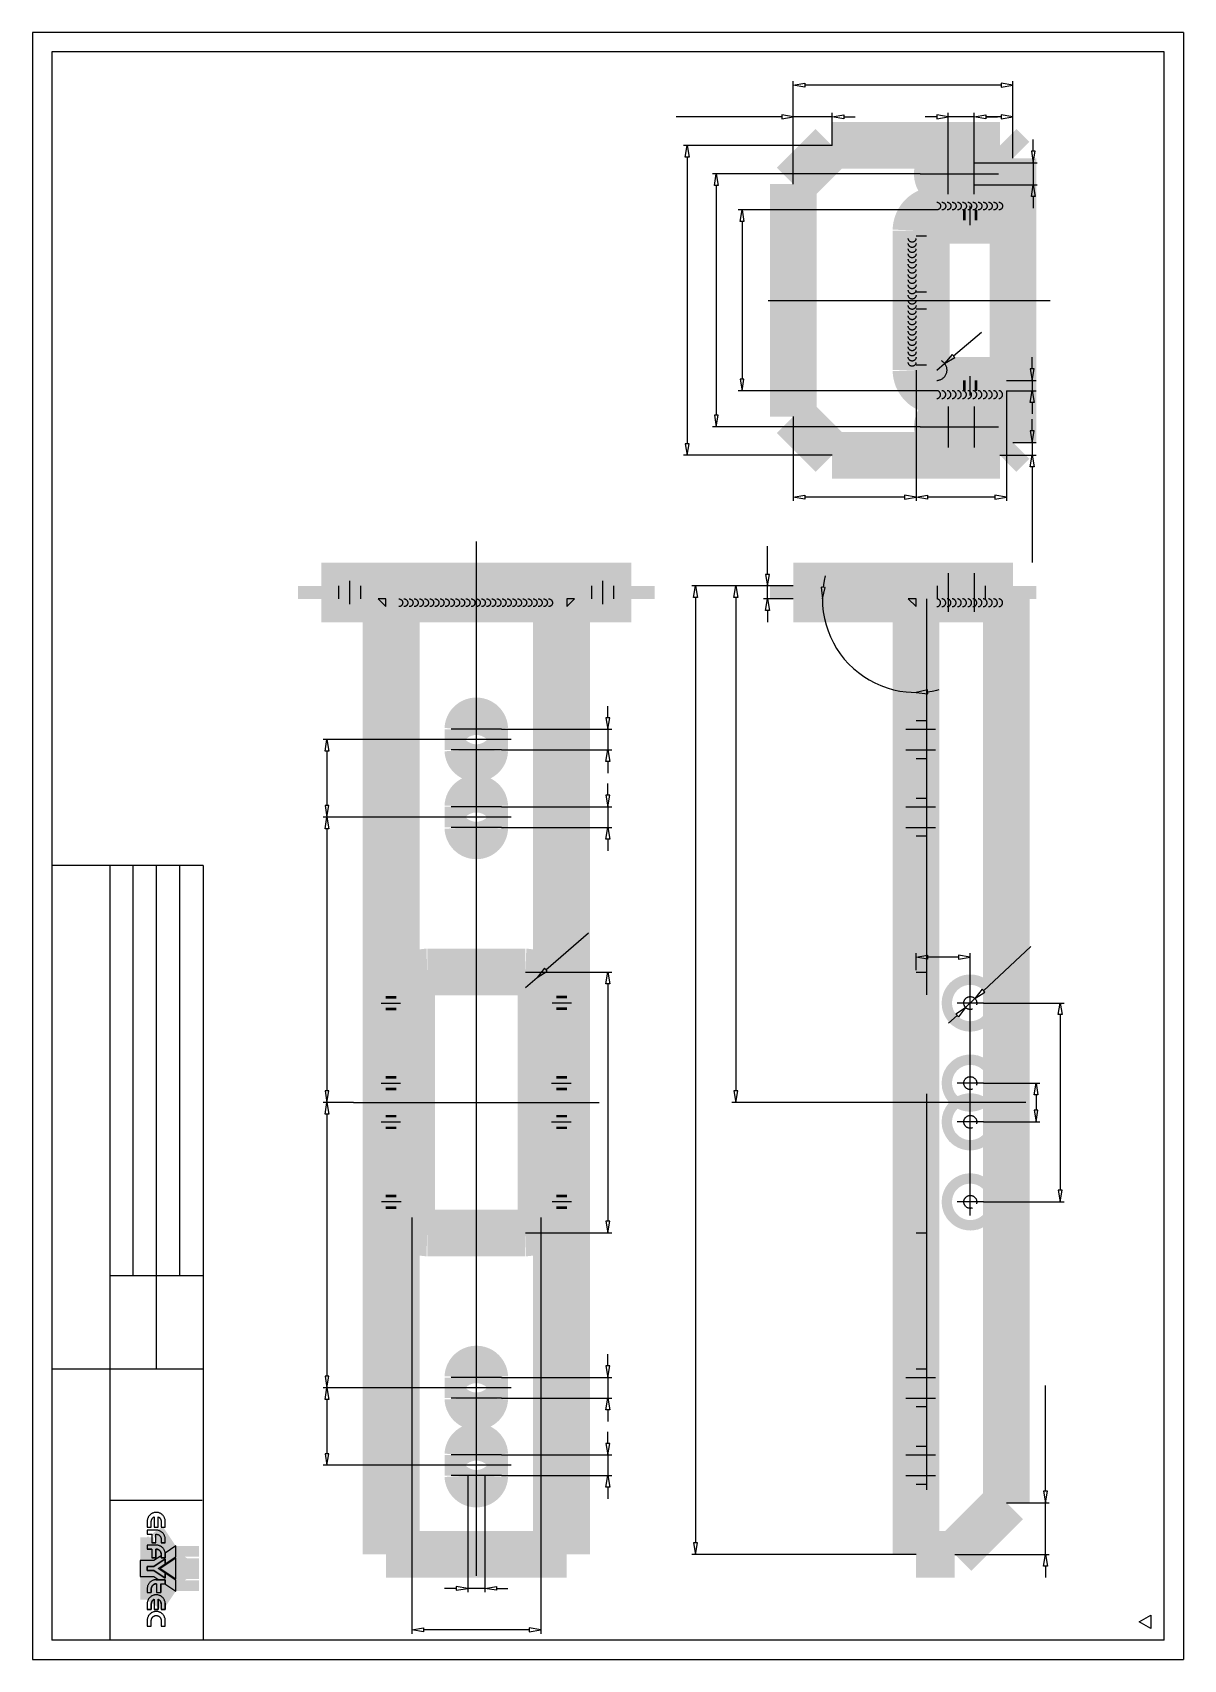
# Model space of a CAD drawing. Extents: x 17.6 to 52.5, y 0.1 to 49.5.
import ezdxf

# ---------------------------------------------------------------- set-up
doc = ezdxf.new("R2010")
doc.units = 0
doc.linetypes.add('1', pattern=[50.8, 31.75, -6.35, 6.35, -6.35])
doc.linetypes.add('2', pattern=[15, 12, -3])
doc.layers.get('0').update_dxf_attribs({"linetype": 'CONTINUOUS'})

msp = doc.modelspace()

# ---------------------------------------------------------------- linework, layer by layer
at = {"color": 7}
for points in [[(52.512, 49.452), (17.644, 49.452)], [(17.644, 49.452), (17.644, 0.144)], [(52.512, 49.452), (52.512, 0.144)], [(51.925, 48.865), (18.231, 48.865)], [(18.231, 48.865), (18.231, 0.731)], [(51.925, 0.731), (51.925, 48.865)], [(22.809, 24.211), (18.231, 24.211)], [(19.992, 0.731), (19.992, 24.211)], [(20.696, 11.766), (20.696, 24.211)], [(21.401, 8.949), (21.401, 24.211)], [(22.105, 11.766), (22.105, 24.211)], [(22.809, 24.211), (22.809, 0.731)], [(22.809, 11.766), (19.992, 11.766)], [(18.231, 8.949), (22.809, 8.949)], [(22.782, 4.957), (19.992, 4.957)], [(51.175, 1.281), (51.527, 1.485), (51.527, 1.078), (51.175, 1.281)], [(51.925, 0.731), (18.231, 0.731)], [(17.644, 0.144), (52.512, 0.144)]]:
    msp.add_lwpolyline(points, dxfattribs=at)
at = {"color": 5}
for points, const_width in [([(43.832, 48.164), (43.818, 48.172), (43.806, 48.181), (43.796, 48.192), (43.79, 48.205), (43.786, 48.22), (43.785, 48.236), (43.787, 48.26), (43.796, 48.282), (43.81, 48.301), (43.828, 48.315), (43.85, 48.324), (43.876, 48.327), (43.902, 48.324), (43.924, 48.315), (43.943, 48.3), (43.957, 48.281), (43.965, 48.259), (43.968, 48.235), (43.967, 48.219), (43.963, 48.205), (43.956, 48.192), (43.947, 48.181), (43.936, 48.172), (43.921, 48.164), (43.939, 48.156), (43.954, 48.144), (43.966, 48.13), (43.974, 48.113), (43.979, 48.095), (43.981, 48.074), (43.978, 48.045), (43.968, 48.02), (43.952, 47.998), (43.931, 47.981), (43.906, 47.971), (43.876, 47.967), (43.847, 47.971), (43.822, 47.981), (43.801, 47.998), (43.785, 48.02), (43.775, 48.046), (43.772, 48.075), (43.774, 48.097), (43.779, 48.116), (43.788, 48.133), (43.8, 48.146), (43.814, 48.157), (43.832, 48.164)], 0.0000000783), ([(43.812, 48.075), (43.813, 48.063), (43.815, 48.051), (43.82, 48.039), (43.826, 48.028), (43.834, 48.019), (43.843, 48.012), (43.854, 48.007), (43.865, 48.004), (43.877, 48.003), (43.894, 48.005), (43.91, 48.012), (43.923, 48.023), (43.933, 48.037), (43.939, 48.054), (43.941, 48.073), (43.939, 48.093), (43.933, 48.11), (43.922, 48.125), (43.909, 48.136), (43.893, 48.143), (43.876, 48.145), (43.858, 48.143), (43.843, 48.136), (43.83, 48.125), (43.82, 48.111), (43.814, 48.094), (43.812, 48.075)], 0.0000000783), ([(43.824, 48.237), (43.826, 48.222), (43.831, 48.208), (43.839, 48.197), (43.85, 48.188), (43.862, 48.182), (43.877, 48.181), (43.891, 48.182), (43.903, 48.188), (43.913, 48.196), (43.921, 48.208), (43.926, 48.221), (43.928, 48.235), (43.926, 48.25), (43.921, 48.263), (43.913, 48.275), (43.902, 48.284), (43.89, 48.289), (43.876, 48.291), (43.862, 48.289), (43.85, 48.284), (43.839, 48.275), (43.831, 48.264), (43.826, 48.251), (43.824, 48.237)], 0.0000000783), ([(44.019, 48.065), (44.06, 48.069), (44.064, 48.049), (44.071, 48.032), (44.081, 48.019), (44.092, 48.01), (44.106, 48.005), (44.12, 48.003), (44.138, 48.005), (44.154, 48.013), (44.168, 48.026), (44.179, 48.044), (44.185, 48.064), (44.188, 48.089), (44.185, 48.112), (44.179, 48.131), (44.169, 48.147), (44.155, 48.159), (44.139, 48.166), (44.12, 48.168), (44.108, 48.167), (44.096, 48.164), (44.086, 48.159), (44.077, 48.152), (44.069, 48.144), (44.062, 48.134), (44.026, 48.14), (44.056, 48.321), (44.214, 48.321), (44.214, 48.279), (44.087, 48.279), (44.07, 48.185), (44.09, 48.197), (44.11, 48.204), (44.13, 48.207), (44.156, 48.203), (44.18, 48.192), (44.2, 48.175), (44.216, 48.151), (44.226, 48.124), (44.229, 48.093), (44.226, 48.062), (44.218, 48.035), (44.204, 48.01), (44.181, 47.986), (44.153, 47.972), (44.12, 47.967), (44.093, 47.97), (44.07, 47.979), (44.05, 47.994), (44.034, 48.014), (44.024, 48.038), (44.019, 48.065)], 0.0000000783), ([(37.663, 47.138), (37.705, 47.126), (37.694, 47.091), (37.678, 47.061), (37.658, 47.038), (37.633, 47.021), (37.605, 47.011), (37.574, 47.008), (37.542, 47.011), (37.514, 47.018), (37.491, 47.031), (37.471, 47.049), (37.455, 47.071), (37.442, 47.098), (37.432, 47.128), (37.427, 47.16), (37.425, 47.193), (37.427, 47.228), (37.433, 47.26), (37.444, 47.289), (37.458, 47.314), (37.476, 47.335), (37.498, 47.351), (37.522, 47.363), (37.547, 47.37), (37.575, 47.372), (37.605, 47.369), (37.631, 47.36), (37.655, 47.345), (37.674, 47.325), (37.689, 47.3), (37.7, 47.27), (37.659, 47.259), (37.65, 47.282), (37.639, 47.301), (37.627, 47.315), (37.611, 47.325), (37.594, 47.33), (37.574, 47.332), (37.551, 47.33), (37.53, 47.324), (37.513, 47.313), (37.498, 47.298), (37.486, 47.281), (37.478, 47.261), (37.473, 47.239), (37.469, 47.216), (37.468, 47.193), (37.47, 47.164), (37.474, 47.138), (37.48, 47.115), (37.489, 47.094), (37.502, 47.077), (37.517, 47.065), (37.534, 47.055), (37.552, 47.05), (37.571, 47.048), (37.593, 47.05), (37.613, 47.058), (37.63, 47.071), (37.645, 47.088), (37.656, 47.11), (37.663, 47.138)], 0.0000000783), ([(37.752, 47.014), (37.752, 47.366), (37.791, 47.366), (37.791, 47.24), (37.811, 47.259), (37.834, 47.271), (37.86, 47.275), (37.876, 47.274), (37.891, 47.27), (37.904, 47.264), (37.915, 47.255), (37.924, 47.245), (37.931, 47.233), (37.935, 47.218), (37.938, 47.199), (37.939, 47.176), (37.939, 47.014), (37.9, 47.014), (37.9, 47.176), (37.899, 47.195), (37.894, 47.211), (37.887, 47.223), (37.878, 47.231), (37.866, 47.236), (37.852, 47.238), (37.84, 47.237), (37.829, 47.233), (37.819, 47.228), (37.81, 47.22), (37.803, 47.211), (37.797, 47.201), (37.794, 47.188), (37.792, 47.172), (37.791, 47.154), (37.791, 47.014), (37.752, 47.014)], 0.0000000783), ([(38.008, 47.014), (38.008, 47.236), (37.973, 47.236), (37.973, 47.269), (38.008, 47.269), (38.008, 47.296), (38.008, 47.312), (38.009, 47.325), (38.012, 47.335), (38.016, 47.345), (38.023, 47.354), (38.031, 47.362), (38.042, 47.368), (38.055, 47.371), (38.071, 47.372), (38.082, 47.372), (38.095, 47.37), (38.107, 47.368), (38.102, 47.33), (38.094, 47.332), (38.086, 47.332), (38.079, 47.333), (38.068, 47.332), (38.06, 47.329), (38.054, 47.324), (38.049, 47.317), (38.047, 47.307), (38.046, 47.293), (38.046, 47.269), (38.091, 47.269), (38.091, 47.236), (38.046, 47.236), (38.046, 47.014), (38.008, 47.014)], 0.0000000783), ([(38.12, 47.014), (38.12, 47.366), (38.159, 47.366), (38.159, 47.014), (38.12, 47.014)], 0.0000000783), ([(38.478, 47.014), (38.44, 47.014), (38.44, 47.29), (38.429, 47.28), (38.417, 47.27), (38.403, 47.26), (38.388, 47.251), (38.374, 47.243), (38.362, 47.238), (38.362, 47.279), (38.383, 47.291), (38.402, 47.305), (38.419, 47.321), (38.433, 47.337), (38.445, 47.352), (38.453, 47.368), (38.478, 47.368), (38.478, 47.014)], 0.0000000783), ([(38.578, 47.106), (38.619, 47.11), (38.623, 47.09), (38.63, 47.073), (38.64, 47.06), (38.652, 47.051), (38.665, 47.045), (38.68, 47.044), (38.698, 47.046), (38.714, 47.054), (38.728, 47.067), (38.738, 47.085), (38.745, 47.105), (38.747, 47.13), (38.745, 47.153), (38.739, 47.172), (38.728, 47.188), (38.715, 47.2), (38.698, 47.207), (38.679, 47.209), (38.667, 47.208), (38.656, 47.205), (38.645, 47.2), (38.636, 47.193), (38.628, 47.185), (38.622, 47.175), (38.585, 47.181), (38.616, 47.361), (38.773, 47.361), (38.773, 47.32), (38.647, 47.32), (38.63, 47.226), (38.649, 47.238), (38.669, 47.245), (38.69, 47.248), (38.716, 47.244), (38.739, 47.233), (38.76, 47.216), (38.776, 47.192), (38.785, 47.165), (38.788, 47.133), (38.786, 47.103), (38.777, 47.076), (38.763, 47.051), (38.74, 47.027), (38.713, 47.013), (38.68, 47.008), (38.653, 47.011), (38.629, 47.02), (38.609, 47.035), (38.594, 47.055), (38.583, 47.079), (38.578, 47.106)], 0.0000000783), ([(39.171, 47.014), (39.171, 47.098), (39.033, 47.098), (39.033, 47.138), (39.178, 47.366), (39.21, 47.366), (39.21, 47.138), (39.252, 47.138), (39.252, 47.098), (39.21, 47.098), (39.21, 47.014), (39.171, 47.014)], 0.0000000783), ([(39.292, 47.106), (39.333, 47.11), (39.337, 47.09), (39.344, 47.073), (39.354, 47.06), (39.366, 47.051), (39.379, 47.045), (39.394, 47.044), (39.412, 47.046), (39.428, 47.054), (39.442, 47.067), (39.452, 47.085), (39.459, 47.105), (39.461, 47.13), (39.459, 47.153), (39.453, 47.172), (39.442, 47.188), (39.429, 47.2), (39.412, 47.207), (39.393, 47.209), (39.381, 47.208), (39.37, 47.205), (39.359, 47.2), (39.35, 47.193), (39.342, 47.185), (39.336, 47.175), (39.299, 47.181), (39.33, 47.361), (39.487, 47.361), (39.487, 47.32), (39.361, 47.32), (39.344, 47.226), (39.363, 47.238), (39.383, 47.245), (39.404, 47.248), (39.43, 47.244), (39.453, 47.233), (39.474, 47.216), (39.49, 47.192), (39.499, 47.165), (39.502, 47.133), (39.499, 47.103), (39.491, 47.076), (39.477, 47.051), (39.454, 47.027), (39.427, 47.013), (39.394, 47.008), (39.367, 47.011), (39.343, 47.02), (39.323, 47.035), (39.308, 47.055), (39.297, 47.079), (39.292, 47.106)], 0.0000000783), ([(39.601, 47.372), (39.62, 47.37), (39.637, 47.362), (39.652, 47.348), (39.663, 47.33), (39.669, 47.308), (39.672, 47.282), (39.669, 47.256), (39.663, 47.234), (39.652, 47.216), (39.637, 47.203), (39.62, 47.195), (39.601, 47.192), (39.581, 47.194), (39.564, 47.202), (39.55, 47.215), (39.539, 47.233), (39.532, 47.255), (39.53, 47.281), (39.532, 47.308), (39.539, 47.33), (39.55, 47.348), (39.564, 47.362), (39.581, 47.37), (39.601, 47.372)], 0.0000000783), ([(39.601, 47.34), (39.59, 47.339), (39.58, 47.334), (39.572, 47.327), (39.566, 47.316), (39.563, 47.301), (39.562, 47.282), (39.563, 47.264), (39.567, 47.249), (39.573, 47.238), (39.581, 47.23), (39.59, 47.225), (39.601, 47.224), (39.611, 47.225), (39.621, 47.23), (39.629, 47.238), (39.635, 47.249), (39.638, 47.264), (39.64, 47.283), (39.638, 47.301), (39.635, 47.315), (39.629, 47.326), (39.621, 47.334), (39.611, 47.339), (39.601, 47.34)], 0.0000000783), ([(45.65, 47.014), (45.611, 47.014), (45.611, 47.29), (45.6, 47.28), (45.588, 47.27), (45.574, 47.26), (45.559, 47.251), (45.546, 47.243), (45.533, 47.238), (45.533, 47.279), (45.554, 47.291), (45.573, 47.305), (45.59, 47.321), (45.605, 47.337), (45.616, 47.352), (45.625, 47.368), (45.65, 47.368), (45.65, 47.014)], 0.0000000783), ([(45.749, 47.188), (45.751, 47.227), (45.755, 47.26), (45.761, 47.288), (45.77, 47.312), (45.781, 47.331), (45.795, 47.347), (45.812, 47.359), (45.831, 47.365), (45.853, 47.368), (45.869, 47.366), (45.884, 47.363), (45.898, 47.356), (45.91, 47.348), (45.92, 47.337), (45.929, 47.323), (45.937, 47.308), (45.944, 47.291), (45.949, 47.271), (45.953, 47.248), (45.955, 47.22), (45.956, 47.188), (45.955, 47.149), (45.951, 47.116), (45.945, 47.088), (45.936, 47.064), (45.924, 47.045), (45.91, 47.029), (45.894, 47.017), (45.875, 47.01), (45.853, 47.008), (45.824, 47.012), (45.8, 47.024), (45.781, 47.045), (45.763, 47.08), (45.753, 47.128), (45.749, 47.188)], 0.0000000783), ([(46.628, 47.014), (46.589, 47.014), (46.589, 47.29), (46.579, 47.28), (46.566, 47.27), (46.552, 47.26), (46.538, 47.251), (46.524, 47.243), (46.511, 47.238), (46.511, 47.279), (46.532, 47.291), (46.551, 47.305), (46.568, 47.321), (46.583, 47.337), (46.595, 47.352), (46.603, 47.368), (46.628, 47.368), (46.628, 47.014)], 0.0000000783), ([(46.728, 47.106), (46.769, 47.11), (46.773, 47.09), (46.78, 47.073), (46.79, 47.06), (46.801, 47.051), (46.815, 47.045), (46.83, 47.044), (46.847, 47.046), (46.863, 47.054), (46.877, 47.067), (46.888, 47.085), (46.894, 47.105), (46.897, 47.13), (46.895, 47.153), (46.888, 47.172), (46.878, 47.188), (46.864, 47.2), (46.848, 47.207), (46.829, 47.209), (46.817, 47.208), (46.805, 47.205), (46.795, 47.2), (46.786, 47.193), (46.778, 47.185), (46.771, 47.175), (46.735, 47.181), (46.765, 47.361), (46.923, 47.361), (46.923, 47.32), (46.796, 47.32), (46.779, 47.226), (46.799, 47.238), (46.819, 47.245), (46.839, 47.248), (46.866, 47.244), (46.889, 47.233), (46.909, 47.216), (46.925, 47.192), (46.935, 47.165), (46.938, 47.133), (46.935, 47.103), (46.927, 47.076), (46.913, 47.051), (46.89, 47.027), (46.862, 47.013), (46.83, 47.008), (46.803, 47.011), (46.779, 47.02), (46.759, 47.035), (46.743, 47.055), (46.733, 47.079), (46.728, 47.106)], 0.0000000783), ([(38.231, 47.014), (38.231, 47.063), (38.275, 47.063), (38.275, 47.014), (38.231, 47.014)], 0.0000000783), ([(38.809, 47.014), (38.893, 47.147), (38.816, 47.269), (38.864, 47.269), (38.899, 47.209), (38.906, 47.199), (38.911, 47.189), (38.915, 47.181), (38.922, 47.191), (38.927, 47.2), (38.933, 47.209), (38.972, 47.269), (39.018, 47.269), (38.939, 47.149), (39.024, 47.014), (38.976, 47.014), (38.929, 47.093), (38.917, 47.115), (38.856, 47.014), (38.809, 47.014)], 0.0000000783), ([(39.171, 47.297), (39.071, 47.138), (39.171, 47.138), (39.171, 47.297)], 0.0000000783), ([(45.789, 47.188), (45.791, 47.136), (45.798, 47.098), (45.808, 47.072), (45.821, 47.056), (45.836, 47.047), (45.853, 47.044), (45.87, 47.047), (45.885, 47.056), (45.898, 47.072), (45.908, 47.098), (45.914, 47.137), (45.916, 47.188), (45.914, 47.239), (45.908, 47.278), (45.898, 47.303), (45.885, 47.319), (45.869, 47.329), (45.852, 47.332), (45.836, 47.329), (45.821, 47.321), (45.809, 47.307), (45.798, 47.279), (45.792, 47.24), (45.789, 47.188)], 0.0000000783), ([(48.272, 45.424), (48.279, 45.439), (48.288, 45.451), (48.3, 45.46), (48.313, 45.467), (48.327, 45.47), (48.343, 45.472), (48.368, 45.469), (48.389, 45.461), (48.408, 45.447), (48.423, 45.428), (48.431, 45.406), (48.434, 45.381), (48.431, 45.355), (48.422, 45.333), (48.407, 45.314), (48.388, 45.3), (48.367, 45.291), (48.342, 45.289), (48.327, 45.29), (48.312, 45.294), (48.3, 45.3), (48.288, 45.309), (48.279, 45.321), (48.272, 45.335), (48.263, 45.317), (48.252, 45.303), (48.237, 45.291), (48.221, 45.282), (48.202, 45.277), (48.181, 45.276), (48.153, 45.279), (48.127, 45.288), (48.105, 45.304), (48.088, 45.326), (48.078, 45.351), (48.075, 45.38), (48.078, 45.409), (48.088, 45.435), (48.105, 45.456), (48.128, 45.472), (48.153, 45.481), (48.182, 45.484), (48.204, 45.483), (48.223, 45.478), (48.24, 45.469), (48.254, 45.457), (48.264, 45.442), (48.272, 45.424)], 0.0000000783), ([(48.182, 45.444), (48.17, 45.444), (48.158, 45.441), (48.146, 45.437), (48.136, 45.43), (48.127, 45.423), (48.12, 45.413), (48.114, 45.402), (48.111, 45.391), (48.11, 45.38), (48.112, 45.362), (48.119, 45.347), (48.13, 45.334), (48.145, 45.323), (48.161, 45.317), (48.181, 45.315), (48.2, 45.317), (48.218, 45.324), (48.232, 45.334), (48.244, 45.348), (48.251, 45.363), (48.253, 45.381), (48.251, 45.398), (48.244, 45.413), (48.233, 45.426), (48.218, 45.436), (48.201, 45.442), (48.182, 45.444)], 0.0000000783), ([(48.181, 45.736), (48.221, 45.736), (48.221, 45.527), (48.181, 45.527), (48.181, 45.736)], 0.0000000783), ([(48.288, 45.527), (48.288, 45.736), (48.328, 45.736), (48.328, 45.527), (48.288, 45.527)], 0.0000000783), ([(48.345, 45.432), (48.329, 45.43), (48.316, 45.425), (48.304, 45.417), (48.295, 45.407), (48.29, 45.394), (48.288, 45.38), (48.29, 45.366), (48.295, 45.353), (48.304, 45.343), (48.315, 45.335), (48.328, 45.33), (48.342, 45.329), (48.358, 45.33), (48.371, 45.335), (48.382, 45.343), (48.391, 45.354), (48.397, 45.366), (48.399, 45.38), (48.397, 45.394), (48.392, 45.407), (48.383, 45.417), (48.372, 45.425), (48.359, 45.43), (48.345, 45.432)], 0.0000000783), ([(48.173, 45.115), (48.177, 45.074), (48.156, 45.07), (48.14, 45.062), (48.127, 45.053), (48.118, 45.041), (48.112, 45.028), (48.11, 45.013), (48.113, 44.995), (48.121, 44.979), (48.134, 44.965), (48.151, 44.955), (48.172, 44.948), (48.196, 44.946), (48.219, 44.948), (48.239, 44.954), (48.255, 44.965), (48.266, 44.978), (48.274, 44.995), (48.276, 45.014), (48.275, 45.026), (48.272, 45.037), (48.266, 45.047), (48.259, 45.057), (48.251, 45.065), (48.242, 45.071), (48.247, 45.108), (48.428, 45.077), (48.428, 44.919), (48.387, 44.919), (48.387, 45.046), (48.292, 45.063), (48.304, 45.044), (48.312, 45.024), (48.314, 45.003), (48.311, 44.977), (48.3, 44.954), (48.282, 44.933), (48.259, 44.917), (48.231, 44.908), (48.2, 44.905), (48.17, 44.907), (48.142, 44.916), (48.117, 44.93), (48.094, 44.952), (48.079, 44.98), (48.075, 45.013), (48.078, 45.04), (48.087, 45.063), (48.102, 45.083), (48.121, 45.099), (48.145, 45.11), (48.173, 45.115)], 0.0000000783), ([(48.081, 45.216), (48.13, 45.216), (48.13, 45.172), (48.081, 45.172), (48.081, 45.216)], 0.0000000783), ([(48.181, 44.862), (48.221, 44.862), (48.221, 44.653), (48.181, 44.653), (48.181, 44.862)], 0.0000000783), ([(48.288, 44.653), (48.288, 44.862), (48.328, 44.862), (48.328, 44.653), (48.288, 44.653)], 0.0000000783), ([(37.696, 41.963), (37.736, 41.963), (37.736, 41.754), (37.696, 41.754), (37.696, 41.963)], 0.0000000783), ([(37.803, 41.754), (37.803, 41.963), (37.843, 41.963), (37.843, 41.754), (37.803, 41.754)], 0.0000000783), ([(37.596, 41.564), (37.596, 41.603), (37.871, 41.603), (37.861, 41.613), (37.851, 41.626), (37.841, 41.64), (37.832, 41.654), (37.825, 41.668), (37.819, 41.681), (37.861, 41.681), (37.873, 41.66), (37.887, 41.641), (37.902, 41.624), (37.918, 41.609), (37.934, 41.597), (37.949, 41.589), (37.949, 41.564), (37.596, 41.564)], 0.0000000783), ([(37.637, 41.26), (37.596, 41.26), (37.596, 41.469), (37.606, 41.469), (37.616, 41.467), (37.626, 41.465), (37.642, 41.458), (37.657, 41.45), (37.673, 41.439), (37.689, 41.426), (37.707, 41.409), (37.726, 41.388), (37.755, 41.357), (37.78, 41.334), (37.801, 41.318), (37.819, 41.308), (37.836, 41.302), (37.853, 41.3), (37.869, 41.302), (37.883, 41.308), (37.896, 41.317), (37.906, 41.329), (37.912, 41.343), (37.914, 41.36), (37.911, 41.377), (37.905, 41.392), (37.895, 41.405), (37.881, 41.414), (37.863, 41.42), (37.843, 41.422), (37.847, 41.462), (37.878, 41.457), (37.903, 41.446), (37.923, 41.431), (37.938, 41.411), (37.946, 41.387), (37.949, 41.359), (37.946, 41.331), (37.937, 41.307), (37.921, 41.287), (37.901, 41.272), (37.878, 41.263), (37.852, 41.26), (37.838, 41.261), (37.824, 41.264), (37.81, 41.268), (37.796, 41.274), (37.782, 41.283), (37.767, 41.294), (37.75, 41.309), (37.729, 41.329), (37.705, 41.354), (37.686, 41.374), (37.671, 41.389), (37.661, 41.399), (37.653, 41.405), (37.645, 41.411), (37.637, 41.415), (37.637, 41.26)], 0.0000000783), ([(38.557, 41.582), (38.561, 41.544), (38.543, 41.54), (38.529, 41.534), (38.518, 41.526), (38.511, 41.516), (38.507, 41.505), (38.505, 41.492), (38.506, 41.48), (38.509, 41.47), (38.514, 41.46), (38.521, 41.452), (38.529, 41.444), (38.539, 41.438), (38.55, 41.433), (38.564, 41.428), (38.58, 41.424), (38.597, 41.42), (38.615, 41.418), (38.633, 41.418), (38.635, 41.418), (38.638, 41.418), (38.641, 41.418), (38.629, 41.427), (38.617, 41.437), (38.608, 41.45), (38.601, 41.464), (38.597, 41.478), (38.595, 41.494), (38.599, 41.518), (38.609, 41.541), (38.627, 41.56), (38.65, 41.575), (38.678, 41.584), (38.71, 41.587), (38.744, 41.584), (38.773, 41.575), (38.797, 41.559), (38.815, 41.538), (38.826, 41.515), (38.829, 41.488), (38.827, 41.468), (38.821, 41.449), (38.811, 41.431), (38.797, 41.416), (38.779, 41.403), (38.758, 41.392), (38.732, 41.385), (38.699, 41.38), (38.659, 41.379), (38.617, 41.38), (38.581, 41.385), (38.552, 41.392), (38.527, 41.402), (38.507, 41.416), (38.491, 41.431), (38.479, 41.45), (38.472, 41.47), (38.47, 41.493), (38.472, 41.516), (38.48, 41.536), (38.493, 41.553), (38.51, 41.567), (38.532, 41.576), (38.557, 41.582)], 0.0000000783), ([(38.576, 41.84), (38.616, 41.84), (38.616, 41.63), (38.576, 41.63), (38.576, 41.84)], 0.0000000783), ([(38.713, 41.422), (38.736, 41.424), (38.755, 41.43), (38.772, 41.44), (38.784, 41.453), (38.791, 41.467), (38.794, 41.483), (38.791, 41.5), (38.783, 41.515), (38.77, 41.528), (38.753, 41.539), (38.732, 41.545), (38.709, 41.547), (38.688, 41.545), (38.67, 41.539), (38.654, 41.529), (38.643, 41.516), (38.636, 41.501), (38.633, 41.484), (38.636, 41.467), (38.643, 41.452), (38.654, 41.44), (38.67, 41.43), (38.69, 41.424), (38.713, 41.422)], 0.0000000783), ([(38.683, 41.63), (38.683, 41.84), (38.723, 41.84), (38.723, 41.63), (38.683, 41.63)], 0.0000000783), ([(39.562, 41.585), (39.604, 41.585), (39.604, 41.38), (39.57, 41.38), (39.544, 41.4), (39.512, 41.42), (39.475, 41.44), (39.435, 41.458), (39.394, 41.473), (39.353, 41.486), (39.323, 41.492), (39.29, 41.497), (39.256, 41.501), (39.256, 41.541), (39.286, 41.539), (39.319, 41.534), (39.357, 41.526), (39.395, 41.515), (39.433, 41.502), (39.47, 41.485), (39.505, 41.468), (39.535, 41.449), (39.562, 41.43), (39.562, 41.585)], 0.0000000783), ([(39.356, 41.84), (39.397, 41.84), (39.397, 41.63), (39.356, 41.63), (39.356, 41.84)], 0.0000000783), ([(39.463, 41.63), (39.463, 41.84), (39.504, 41.84), (39.504, 41.63), (39.463, 41.63)], 0.0000000783), ([(37.769, 41.218), (37.808, 41.217), (37.842, 41.213), (37.87, 41.206), (37.893, 41.198), (37.913, 41.186), (37.929, 41.172), (37.94, 41.156), (37.947, 41.136), (37.949, 41.115), (37.948, 41.098), (37.944, 41.083), (37.938, 41.07), (37.929, 41.058), (37.918, 41.047), (37.905, 41.038), (37.89, 41.03), (37.872, 41.024), (37.853, 41.018), (37.83, 41.014), (37.802, 41.012), (37.769, 41.011), (37.731, 41.013), (37.697, 41.016), (37.669, 41.023), (37.646, 41.032), (37.626, 41.043), (37.61, 41.057), (37.599, 41.074), (37.592, 41.093), (37.59, 41.115), (37.594, 41.143), (37.606, 41.167), (37.626, 41.187), (37.662, 41.204), (37.709, 41.215), (37.769, 41.218)], 0.0000000783), ([(37.769, 41.178), (37.718, 41.176), (37.68, 41.17), (37.654, 41.16), (37.638, 41.147), (37.628, 41.132), (37.625, 41.115), (37.628, 41.098), (37.638, 41.083), (37.654, 41.07), (37.68, 41.059), (37.718, 41.053), (37.769, 41.051), (37.821, 41.053), (37.859, 41.059), (37.885, 41.07), (37.901, 41.083), (37.91, 41.098), (37.914, 41.115), (37.911, 41.132), (37.902, 41.146), (37.888, 41.158), (37.861, 41.169), (37.821, 41.176), (37.769, 41.178)], 0.0000000783), ([(37.696, 40.965), (37.736, 40.965), (37.736, 40.756), (37.696, 40.756), (37.696, 40.965)], 0.0000000783), ([(37.803, 40.756), (37.803, 40.965), (37.843, 40.965), (37.843, 40.756), (37.803, 40.756)], 0.0000000783), ([(38.667, 41.281), (38.674, 41.296), (38.684, 41.308), (38.695, 41.317), (38.708, 41.324), (38.722, 41.328), (38.739, 41.329), (38.763, 41.326), (38.784, 41.318), (38.803, 41.304), (38.818, 41.286), (38.826, 41.264), (38.829, 41.238), (38.826, 41.212), (38.817, 41.19), (38.803, 41.171), (38.783, 41.157), (38.762, 41.149), (38.737, 41.146), (38.722, 41.147), (38.707, 41.151), (38.695, 41.157), (38.684, 41.166), (38.674, 41.178), (38.667, 41.192), (38.658, 41.174), (38.647, 41.16), (38.633, 41.148), (38.616, 41.14), (38.597, 41.134), (38.576, 41.133), (38.548, 41.136), (38.523, 41.146), (38.5, 41.161), (38.483, 41.183), (38.473, 41.208), (38.47, 41.237), (38.473, 41.266), (38.483, 41.292), (38.501, 41.313), (38.523, 41.329), (38.549, 41.338), (38.578, 41.342), (38.599, 41.34), (38.618, 41.335), (38.635, 41.326), (38.649, 41.314), (38.659, 41.299), (38.667, 41.281)], 0.0000000783), ([(38.577, 41.302), (38.565, 41.301), (38.553, 41.298), (38.542, 41.294), (38.531, 41.288), (38.522, 41.28), (38.515, 41.27), (38.509, 41.26), (38.506, 41.248), (38.505, 41.237), (38.507, 41.219), (38.514, 41.204), (38.525, 41.191), (38.54, 41.181), (38.557, 41.175), (38.576, 41.173), (38.596, 41.175), (38.613, 41.181), (38.628, 41.191), (38.639, 41.205), (38.646, 41.22), (38.648, 41.238), (38.646, 41.255), (38.639, 41.27), (38.628, 41.284), (38.613, 41.294), (38.596, 41.3), (38.577, 41.302)], 0.0000000783), ([(38.576, 41.089), (38.616, 41.089), (38.616, 40.879), (38.576, 40.879), (38.576, 41.089)], 0.0000000783), ([(38.74, 41.289), (38.724, 41.287), (38.711, 41.283), (38.699, 41.275), (38.69, 41.264), (38.685, 41.251), (38.683, 41.237), (38.685, 41.223), (38.69, 41.211), (38.699, 41.2), (38.71, 41.192), (38.723, 41.187), (38.738, 41.186), (38.753, 41.187), (38.766, 41.192), (38.778, 41.201), (38.787, 41.211), (38.792, 41.223), (38.794, 41.237), (38.792, 41.251), (38.787, 41.264), (38.778, 41.274), (38.767, 41.283), (38.754, 41.287), (38.74, 41.289)], 0.0000000783), ([(38.683, 40.879), (38.683, 41.089), (38.723, 41.089), (38.723, 40.879), (38.683, 40.879)], 0.0000000783), ([(39.43, 41.341), (39.469, 41.34), (39.502, 41.336), (39.53, 41.33), (39.554, 41.321), (39.573, 41.309), (39.589, 41.295), (39.601, 41.279), (39.607, 41.26), (39.61, 41.238), (39.608, 41.222), (39.605, 41.207), (39.598, 41.193), (39.59, 41.181), (39.579, 41.17), (39.565, 41.161), (39.55, 41.154), (39.533, 41.147), (39.513, 41.142), (39.49, 41.138), (39.462, 41.135), (39.43, 41.134), (39.391, 41.136), (39.358, 41.14), (39.33, 41.146), (39.306, 41.155), (39.287, 41.166), (39.271, 41.18), (39.259, 41.197), (39.252, 41.216), (39.25, 41.238), (39.254, 41.266), (39.266, 41.29), (39.287, 41.31), (39.322, 41.327), (39.37, 41.338), (39.43, 41.341)], 0.0000000783), ([(39.43, 41.301), (39.378, 41.299), (39.34, 41.293), (39.314, 41.283), (39.298, 41.27), (39.289, 41.255), (39.286, 41.238), (39.289, 41.221), (39.298, 41.206), (39.314, 41.193), (39.34, 41.183), (39.379, 41.176), (39.43, 41.174), (39.481, 41.176), (39.52, 41.183), (39.545, 41.193), (39.561, 41.206), (39.571, 41.221), (39.574, 41.238), (39.571, 41.255), (39.563, 41.269), (39.549, 41.281), (39.521, 41.292), (39.482, 41.299), (39.43, 41.301)], 0.0000000783), ([(39.356, 41.089), (39.397, 41.089), (39.397, 40.879), (39.356, 40.879), (39.356, 41.089)], 0.0000000783), ([(39.463, 40.879), (39.463, 41.089), (39.504, 41.089), (39.504, 40.879), (39.463, 40.879)], 0.0000000783), ([(46.069, 39.941), (46.124, 39.877), (46.229, 39.965), (46.254, 39.935), (46.291, 39.667), (46.267, 39.647), (46.12, 39.821), (46.087, 39.794), (46.061, 39.824), (46.094, 39.852), (46.04, 39.916), (46.069, 39.941)], 0.0000000783), ([(46.396, 40.217), (46.624, 39.948), (46.516, 39.858), (46.496, 39.842), (46.477, 39.83), (46.461, 39.823), (46.445, 39.821), (46.429, 39.821), (46.412, 39.826), (46.396, 39.834), (46.381, 39.845), (46.368, 39.858), (46.355, 39.878), (46.347, 39.899), (46.344, 39.921), (46.347, 39.943), (46.358, 39.966), (46.374, 39.989), (46.363, 39.987), (46.353, 39.986), (46.344, 39.986), (46.326, 39.989), (46.307, 39.993), (46.287, 39.999), (46.183, 40.037), (46.223, 40.071), (46.303, 40.042), (46.324, 40.035), (46.342, 40.029), (46.357, 40.025), (46.369, 40.022), (46.38, 40.021), (46.389, 40.02), (46.396, 40.021), (46.403, 40.023), (46.409, 40.026), (46.414, 40.029), (46.421, 40.033), (46.428, 40.039), (46.465, 40.071), (46.364, 40.19), (46.396, 40.217)], 0.0000000783), ([(46.422, 39.982), (46.409, 39.97), (46.399, 39.958), (46.392, 39.948), (46.388, 39.937), (46.386, 39.927), (46.387, 39.916), (46.39, 39.905), (46.395, 39.895), (46.401, 39.886), (46.413, 39.875), (46.426, 39.868), (46.44, 39.865), (46.456, 39.867), (46.472, 39.874), (46.49, 39.886), (46.567, 39.951), (46.491, 40.04), (46.422, 39.982)], 0.0000000783), ([(46.252, 39.725), (46.225, 39.91), (46.149, 39.846), (46.252, 39.725)], 0.0000000783), ([(48.046, 38.738), (48.13, 38.738), (48.13, 38.875), (48.169, 38.875), (48.398, 38.731), (48.398, 38.699), (48.169, 38.699), (48.169, 38.656), (48.13, 38.656), (48.13, 38.699), (48.046, 38.699), (48.046, 38.738)], 0.0000000783), ([(48.328, 38.738), (48.169, 38.837), (48.169, 38.738), (48.328, 38.738)], 0.0000000783), ([(42.257, 35.489), (42.257, 35.574), (42.12, 35.574), (42.12, 35.613), (42.264, 35.842), (42.296, 35.842), (42.296, 35.613), (42.339, 35.613), (42.339, 35.574), (42.296, 35.574), (42.296, 35.489), (42.257, 35.489)], 0.0000000783), ([(42.257, 35.772), (42.158, 35.613), (42.257, 35.613), (42.257, 35.772)], 0.0000000783), ([(42.381, 35.795), (42.381, 35.837), (42.587, 35.837), (42.587, 35.803), (42.566, 35.777), (42.546, 35.745), (42.527, 35.708), (42.508, 35.668), (42.493, 35.628), (42.481, 35.586), (42.474, 35.556), (42.469, 35.523), (42.466, 35.489), (42.426, 35.489), (42.428, 35.519), (42.433, 35.552), (42.44, 35.59), (42.451, 35.629), (42.465, 35.666), (42.481, 35.703), (42.499, 35.738), (42.517, 35.769), (42.537, 35.795), (42.381, 35.795)], 0.0000000783), ([(42.647, 35.489), (42.647, 35.539), (42.691, 35.539), (42.691, 35.489), (42.647, 35.489)], 0.0000000783), ([(42.748, 35.582), (42.789, 35.585), (42.793, 35.565), (42.8, 35.549), (42.81, 35.536), (42.822, 35.526), (42.835, 35.521), (42.85, 35.519), (42.868, 35.522), (42.884, 35.529), (42.898, 35.542), (42.908, 35.56), (42.915, 35.581), (42.917, 35.605), (42.915, 35.628), (42.909, 35.647), (42.898, 35.663), (42.885, 35.675), (42.868, 35.682), (42.849, 35.685), (42.837, 35.684), (42.826, 35.68), (42.815, 35.675), (42.806, 35.668), (42.798, 35.66), (42.792, 35.651), (42.755, 35.656), (42.786, 35.837), (42.943, 35.837), (42.943, 35.795), (42.817, 35.795), (42.8, 35.701), (42.819, 35.713), (42.839, 35.72), (42.86, 35.723), (42.886, 35.719), (42.909, 35.709), (42.93, 35.691), (42.946, 35.668), (42.955, 35.64), (42.958, 35.609), (42.956, 35.578), (42.947, 35.551), (42.933, 35.526), (42.91, 35.502), (42.883, 35.488), (42.85, 35.483), (42.823, 35.486), (42.799, 35.495), (42.779, 35.51), (42.764, 35.53), (42.753, 35.554), (42.748, 35.582)], 0.0000000783), ([(45.533, 35.582), (45.572, 35.588), (45.577, 35.566), (45.585, 35.548), (45.595, 35.535), (45.606, 35.526), (45.619, 35.521), (45.634, 35.519), (45.651, 35.521), (45.667, 35.528), (45.68, 35.54), (45.691, 35.555), (45.697, 35.573), (45.699, 35.592), (45.697, 35.611), (45.691, 35.627), (45.682, 35.642), (45.669, 35.652), (45.654, 35.659), (45.637, 35.661), (45.629, 35.66), (45.62, 35.659), (45.61, 35.656), (45.614, 35.694), (45.616, 35.694), (45.619, 35.694), (45.62, 35.694), (45.636, 35.695), (45.651, 35.7), (45.665, 35.708), (45.676, 35.719), (45.683, 35.734), (45.685, 35.752), (45.683, 35.767), (45.679, 35.781), (45.67, 35.792), (45.66, 35.8), (45.647, 35.806), (45.633, 35.807), (45.619, 35.806), (45.606, 35.8), (45.595, 35.792), (45.586, 35.779), (45.58, 35.763), (45.576, 35.744), (45.537, 35.752), (45.544, 35.779), (45.554, 35.801), (45.569, 35.819), (45.588, 35.832), (45.608, 35.84), (45.632, 35.843), (45.649, 35.842), (45.665, 35.837), (45.68, 35.831), (45.693, 35.821), (45.705, 35.81), (45.713, 35.797), (45.72, 35.782), (45.724, 35.767), (45.725, 35.751), (45.724, 35.737), (45.72, 35.723), (45.714, 35.71), (45.705, 35.698), (45.695, 35.688), (45.681, 35.68), (45.699, 35.674), (45.713, 35.664), (45.725, 35.65), (45.734, 35.634), (45.739, 35.615), (45.741, 35.593), (45.737, 35.564), (45.727, 35.538), (45.71, 35.515), (45.688, 35.497), (45.663, 35.487), (45.634, 35.483), (45.607, 35.486), (45.584, 35.495), (45.564, 35.511), (45.549, 35.531), (45.538, 35.555), (45.533, 35.582)], 0.0000000783), ([(45.779, 35.582), (45.82, 35.585), (45.824, 35.565), (45.831, 35.549), (45.841, 35.536), (45.853, 35.526), (45.866, 35.521), (45.881, 35.519), (45.899, 35.522), (45.914, 35.529), (45.928, 35.542), (45.939, 35.56), (45.946, 35.581), (45.948, 35.605), (45.946, 35.628), (45.94, 35.647), (45.929, 35.663), (45.915, 35.675), (45.899, 35.682), (45.88, 35.685), (45.868, 35.684), (45.857, 35.68), (45.846, 35.675), (45.837, 35.668), (45.829, 35.66), (45.822, 35.651), (45.786, 35.656), (45.817, 35.837), (45.974, 35.837), (45.974, 35.795), (45.848, 35.795), (45.831, 35.701), (45.85, 35.713), (45.87, 35.72), (45.891, 35.723), (45.917, 35.719), (45.94, 35.709), (45.961, 35.691), (45.976, 35.668), (45.986, 35.64), (45.989, 35.609), (45.986, 35.578), (45.978, 35.551), (45.964, 35.526), (45.941, 35.502), (45.914, 35.488), (45.881, 35.483), (45.854, 35.486), (45.83, 35.495), (45.81, 35.51), (45.795, 35.53), (45.784, 35.554), (45.779, 35.582)], 0.0000000783), ([(48.171, 35.44), (48.159, 35.398), (48.124, 35.41), (48.095, 35.425), (48.072, 35.446), (48.055, 35.47), (48.045, 35.498), (48.042, 35.53), (48.044, 35.562), (48.052, 35.589), (48.065, 35.613), (48.083, 35.633), (48.105, 35.649), (48.132, 35.662), (48.162, 35.671), (48.194, 35.677), (48.226, 35.679), (48.262, 35.676), (48.294, 35.67), (48.322, 35.66), (48.348, 35.645), (48.368, 35.627), (48.385, 35.606), (48.396, 35.582), (48.404, 35.556), (48.406, 35.529), (48.403, 35.499), (48.394, 35.472), (48.379, 35.449), (48.359, 35.43), (48.333, 35.414), (48.303, 35.404), (48.292, 35.445), (48.316, 35.454), (48.334, 35.464), (48.348, 35.477), (48.358, 35.492), (48.364, 35.51), (48.366, 35.53), (48.364, 35.553), (48.357, 35.573), (48.347, 35.591), (48.332, 35.606), (48.315, 35.617), (48.294, 35.625), (48.272, 35.631), (48.25, 35.634), (48.227, 35.635), (48.198, 35.634), (48.172, 35.63), (48.148, 35.624), (48.128, 35.614), (48.111, 35.602), (48.098, 35.587), (48.089, 35.57), (48.083, 35.552), (48.082, 35.533), (48.084, 35.511), (48.092, 35.491), (48.104, 35.473), (48.122, 35.459), (48.144, 35.448), (48.171, 35.44)], 0.0000000783), ([(48.048, 35.352), (48.4, 35.352), (48.4, 35.313), (48.274, 35.313), (48.293, 35.293), (48.305, 35.27), (48.309, 35.244), (48.307, 35.228), (48.304, 35.213), (48.297, 35.2), (48.289, 35.188), (48.279, 35.179), (48.267, 35.173), (48.251, 35.168), (48.232, 35.166), (48.209, 35.165), (48.048, 35.165), (48.048, 35.204), (48.209, 35.204), (48.229, 35.205), (48.245, 35.209), (48.257, 35.216), (48.265, 35.226), (48.27, 35.238), (48.271, 35.252), (48.27, 35.263), (48.267, 35.274), (48.261, 35.285), (48.254, 35.294), (48.245, 35.301), (48.234, 35.306), (48.222, 35.31), (48.206, 35.312), (48.187, 35.313), (48.048, 35.313), (48.048, 35.352)], 0.0000000783), ([(48.048, 35.096), (48.269, 35.096), (48.269, 35.13), (48.303, 35.13), (48.303, 35.096), (48.33, 35.096), (48.346, 35.096), (48.358, 35.094), (48.368, 35.092), (48.379, 35.087), (48.388, 35.081), (48.395, 35.072), (48.401, 35.062), (48.405, 35.048), (48.406, 35.033), (48.405, 35.021), (48.404, 35.009), (48.402, 34.996), (48.364, 35.002), (48.365, 35.01), (48.366, 35.018), (48.366, 35.025), (48.365, 35.036), (48.363, 35.044), (48.358, 35.05), (48.351, 35.054), (48.34, 35.057), (48.326, 35.057), (48.303, 35.057), (48.303, 35.013), (48.269, 35.013), (48.269, 35.057), (48.048, 35.057), (48.048, 35.096)], 0.0000000783), ([(48.14, 34.772), (48.144, 34.731), (48.124, 34.727), (48.107, 34.72), (48.094, 34.71), (48.085, 34.698), (48.079, 34.685), (48.077, 34.67), (48.08, 34.652), (48.088, 34.636), (48.101, 34.622), (48.118, 34.612), (48.139, 34.605), (48.163, 34.603), (48.186, 34.605), (48.206, 34.611), (48.222, 34.622), (48.233, 34.635), (48.241, 34.652), (48.243, 34.671), (48.242, 34.683), (48.239, 34.694), (48.234, 34.705), (48.227, 34.714), (48.218, 34.722), (48.209, 34.728), (48.214, 34.765), (48.395, 34.734), (48.395, 34.577), (48.354, 34.577), (48.354, 34.703), (48.259, 34.72), (48.271, 34.701), (48.279, 34.681), (48.281, 34.66), (48.278, 34.634), (48.267, 34.611), (48.249, 34.59), (48.226, 34.574), (48.199, 34.565), (48.167, 34.562), (48.137, 34.564), (48.109, 34.573), (48.084, 34.587), (48.061, 34.609), (48.046, 34.637), (48.042, 34.67), (48.045, 34.697), (48.054, 34.721), (48.069, 34.741), (48.088, 34.756), (48.112, 34.767), (48.14, 34.772)], 0.0000000783), ([(48.048, 34.983), (48.4, 34.983), (48.4, 34.944), (48.048, 34.944), (48.048, 34.983)], 0.0000000783), ([(48.048, 34.873), (48.097, 34.873), (48.097, 34.829), (48.048, 34.829), (48.048, 34.873)], 0.0000000783), ([(48.048, 34.541), (48.18, 34.457), (48.303, 34.534), (48.303, 34.486), (48.243, 34.45), (48.232, 34.444), (48.223, 34.439), (48.214, 34.434), (48.225, 34.428), (48.234, 34.422), (48.243, 34.417), (48.303, 34.378), (48.303, 34.332), (48.183, 34.411), (48.048, 34.326), (48.048, 34.373), (48.127, 34.421), (48.148, 34.433), (48.048, 34.493), (48.048, 34.541)], 0.0000000783), ([(48.14, 34.058), (48.144, 34.017), (48.124, 34.013), (48.107, 34.006), (48.094, 33.996), (48.085, 33.984), (48.079, 33.971), (48.077, 33.956), (48.08, 33.938), (48.088, 33.922), (48.101, 33.908), (48.118, 33.898), (48.139, 33.891), (48.163, 33.889), (48.186, 33.891), (48.206, 33.897), (48.222, 33.908), (48.233, 33.921), (48.241, 33.938), (48.243, 33.957), (48.242, 33.969), (48.239, 33.98), (48.234, 33.991), (48.227, 34), (48.218, 34.008), (48.209, 34.014), (48.214, 34.051), (48.395, 34.02), (48.395, 33.863), (48.354, 33.863), (48.354, 33.989), (48.259, 34.006), (48.271, 33.987), (48.279, 33.967), (48.281, 33.946), (48.278, 33.92), (48.267, 33.897), (48.249, 33.876), (48.226, 33.86), (48.199, 33.851), (48.167, 33.848), (48.137, 33.85), (48.109, 33.859), (48.084, 33.873), (48.061, 33.896), (48.046, 33.923), (48.042, 33.956), (48.045, 33.983), (48.054, 34.007), (48.069, 34.027), (48.088, 34.042), (48.112, 34.053), (48.14, 34.058)], 0.0000000783), ([(48.048, 34.179), (48.132, 34.179), (48.132, 34.317), (48.172, 34.317), (48.4, 34.172), (48.4, 34.14), (48.172, 34.14), (48.172, 34.098), (48.132, 34.098), (48.132, 34.14), (48.048, 34.14), (48.048, 34.179)], 0.0000000783), ([(48.33, 34.179), (48.172, 34.279), (48.172, 34.179), (48.33, 34.179)], 0.0000000783), ([(40.119, 33.783), (40.122, 33.743), (40.102, 33.738), (40.086, 33.731), (40.073, 33.721), (40.063, 33.71), (40.058, 33.696), (40.056, 33.682), (40.058, 33.664), (40.066, 33.648), (40.079, 33.634), (40.097, 33.623), (40.118, 33.617), (40.142, 33.615), (40.165, 33.617), (40.184, 33.623), (40.2, 33.633), (40.212, 33.647), (40.219, 33.663), (40.222, 33.682), (40.221, 33.694), (40.217, 33.706), (40.212, 33.716), (40.205, 33.726), (40.197, 33.733), (40.188, 33.74), (40.193, 33.776), (40.374, 33.746), (40.374, 33.588), (40.332, 33.588), (40.332, 33.715), (40.238, 33.732), (40.25, 33.712), (40.257, 33.692), (40.26, 33.672), (40.256, 33.646), (40.246, 33.622), (40.228, 33.602), (40.205, 33.586), (40.177, 33.576), (40.146, 33.573), (40.115, 33.576), (40.088, 33.584), (40.063, 33.598), (40.039, 33.621), (40.025, 33.649), (40.02, 33.682), (40.023, 33.709), (40.032, 33.732), (40.047, 33.752), (40.067, 33.768), (40.091, 33.778), (40.119, 33.783)], 0.0000000783), ([(48.406, 33.749), (48.403, 33.73), (48.395, 33.713), (48.382, 33.698), (48.364, 33.687), (48.342, 33.681), (48.316, 33.678), (48.29, 33.681), (48.268, 33.687), (48.249, 33.698), (48.236, 33.713), (48.228, 33.73), (48.225, 33.749), (48.228, 33.769), (48.236, 33.786), (48.249, 33.8), (48.267, 33.811), (48.289, 33.818), (48.315, 33.82), (48.341, 33.818), (48.364, 33.811), (48.382, 33.8), (48.395, 33.786), (48.403, 33.769), (48.406, 33.749)], 0.0000000783), ([(48.374, 33.749), (48.372, 33.76), (48.368, 33.77), (48.36, 33.777), (48.349, 33.783), (48.334, 33.787), (48.316, 33.788), (48.297, 33.787), (48.282, 33.783), (48.271, 33.777), (48.263, 33.769), (48.259, 33.76), (48.257, 33.749), (48.259, 33.738), (48.263, 33.729), (48.271, 33.721), (48.283, 33.715), (48.298, 33.712), (48.317, 33.71), (48.335, 33.712), (48.349, 33.715), (48.36, 33.721), (48.368, 33.729), (48.372, 33.739), (48.374, 33.749)], 0.0000000783), ([(40.828, 30.991), (41.075, 31.243), (41.175, 31.145), (41.193, 31.126), (41.206, 31.108), (41.215, 31.093), (41.219, 31.077), (41.22, 31.061), (41.216, 31.044), (41.21, 31.027), (41.201, 31.011), (41.189, 30.997), (41.17, 30.982), (41.15, 30.972), (41.129, 30.967), (41.106, 30.968), (41.082, 30.976), (41.058, 30.991), (41.061, 30.98), (41.063, 30.969), (41.064, 30.961), (41.063, 30.943), (41.06, 30.923), (41.056, 30.903), (41.028, 30.796), (40.99, 30.833), (41.012, 30.914), (41.017, 30.936), (41.021, 30.955), (41.024, 30.97), (41.026, 30.983), (41.026, 30.993), (41.025, 31.002), (41.024, 31.009), (41.021, 31.016), (41.018, 31.022), (41.015, 31.027), (41.009, 31.033), (41.003, 31.04), (40.968, 31.074), (40.858, 30.962), (40.828, 30.991)], 0.0000000783), ([(41.061, 31.039), (41.074, 31.027), (41.086, 31.019), (41.097, 31.013), (41.108, 31.009), (41.119, 31.009), (41.13, 31.01), (41.14, 31.014), (41.149, 31.02), (41.158, 31.027), (41.167, 31.04), (41.173, 31.053), (41.175, 31.068), (41.172, 31.083), (41.163, 31.099), (41.149, 31.115), (41.078, 31.186), (40.996, 31.102), (41.061, 31.039)], 0.0000000783), ([(41.057, 30.767), (41.304, 31.019), (41.467, 30.858), (41.438, 30.829), (41.304, 30.96), (41.229, 30.883), (41.354, 30.76), (41.325, 30.731), (41.2, 30.853), (41.116, 30.768), (41.255, 30.631), (41.226, 30.602), (41.057, 30.767)], 0.0000000783), ([(41.336, 30.652), (41.367, 30.627), (41.358, 30.613), (41.351, 30.6), (41.346, 30.587), (41.345, 30.574), (41.346, 30.56), (41.35, 30.545), (41.357, 30.53), (41.366, 30.517), (41.377, 30.504), (41.389, 30.493), (41.401, 30.485), (41.413, 30.48), (41.425, 30.476), (41.437, 30.475), (41.448, 30.476), (41.458, 30.479), (41.467, 30.484), (41.475, 30.491), (41.482, 30.499), (41.487, 30.508), (41.49, 30.518), (41.49, 30.528), (41.488, 30.54), (41.484, 30.553), (41.478, 30.564), (41.469, 30.581), (41.455, 30.605), (41.442, 30.628), (41.433, 30.648), (41.427, 30.663), (41.424, 30.68), (41.423, 30.695), (41.426, 30.71), (41.431, 30.724), (41.439, 30.737), (41.449, 30.749), (41.462, 30.761), (41.477, 30.769), (41.493, 30.775), (41.511, 30.778), (41.528, 30.777), (41.546, 30.773), (41.564, 30.765), (41.58, 30.754), (41.596, 30.741), (41.611, 30.724), (41.623, 30.706), (41.632, 30.688), (41.637, 30.669), (41.638, 30.651), (41.635, 30.633), (41.629, 30.615), (41.62, 30.598), (41.608, 30.582), (41.577, 30.608), (41.588, 30.625), (41.595, 30.642), (41.596, 30.659), (41.593, 30.676), (41.583, 30.693), (41.569, 30.71), (41.551, 30.725), (41.534, 30.734), (41.518, 30.738), (41.504, 30.737), (41.491, 30.732), (41.48, 30.723), (41.472, 30.714), (41.468, 30.703), (41.467, 30.692), (41.47, 30.678), (41.479, 30.657), (41.494, 30.63), (41.51, 30.603), (41.522, 30.581), (41.529, 30.565), (41.533, 30.546), (41.535, 30.528), (41.533, 30.511), (41.527, 30.495), (41.519, 30.48), (41.507, 30.466), (41.493, 30.454), (41.477, 30.444), (41.46, 30.438), (41.441, 30.435), (41.422, 30.435), (41.403, 30.439), (41.384, 30.447), (41.366, 30.458), (41.349, 30.472), (41.331, 30.492), (41.317, 30.513), (41.308, 30.533), (41.302, 30.553), (41.301, 30.574), (41.304, 30.595), (41.311, 30.615), (41.322, 30.634), (41.336, 30.652)], 0.0000000783), ([(41.478, 30.355), (41.725, 30.606), (41.81, 30.522), (41.824, 30.509), (41.835, 30.497), (41.842, 30.486), (41.85, 30.473), (41.856, 30.46), (41.859, 30.447), (41.859, 30.434), (41.857, 30.42), (41.853, 30.405), (41.846, 30.391), (41.837, 30.377), (41.826, 30.364), (41.804, 30.346), (41.781, 30.334), (41.755, 30.328), (41.727, 30.331), (41.698, 30.345), (41.667, 30.371), (41.609, 30.427), (41.508, 30.325), (41.478, 30.355)], 0.0000000783), ([(41.696, 30.4), (41.715, 30.384), (41.733, 30.375), (41.749, 30.371), (41.765, 30.374), (41.78, 30.381), (41.794, 30.393), (41.803, 30.404), (41.81, 30.415), (41.814, 30.427), (41.815, 30.439), (41.814, 30.45), (41.809, 30.461), (41.804, 30.468), (41.796, 30.478), (41.784, 30.49), (41.726, 30.547), (41.638, 30.457), (41.696, 30.4)], 0.0000000783), ([(41.69, 30.147), (41.936, 30.399), (42.1, 30.238), (42.071, 30.209), (41.937, 30.34), (41.862, 30.263), (41.987, 30.14), (41.958, 30.11), (41.833, 30.233), (41.749, 30.148), (41.888, 30.011), (41.859, 29.982), (41.69, 30.147)], 0.0000000783), ([(41.958, 29.885), (42.175, 30.107), (42.101, 30.18), (42.13, 30.209), (42.309, 30.033), (42.28, 30.004), (42.205, 30.077), (41.988, 29.855), (41.958, 29.885)], 0.0000000783), ([(42.069, 29.776), (42.402, 29.943), (42.434, 29.911), (42.281, 29.569), (42.246, 29.602), (42.295, 29.704), (42.2, 29.797), (42.1, 29.745), (42.069, 29.776)], 0.0000000783), ([(42.312, 29.74), (42.357, 29.833), (42.369, 29.859), (42.381, 29.882), (42.392, 29.901), (42.373, 29.888), (42.353, 29.876), (42.332, 29.865), (42.235, 29.815), (42.312, 29.74)], 0.0000000783), ([(42.305, 29.545), (42.551, 29.796), (42.652, 29.698), (42.67, 29.679), (42.683, 29.662), (42.691, 29.646), (42.695, 29.631), (42.696, 29.614), (42.693, 29.597), (42.687, 29.58), (42.677, 29.565), (42.665, 29.55), (42.647, 29.535), (42.627, 29.525), (42.605, 29.52), (42.583, 29.522), (42.559, 29.53), (42.534, 29.544), (42.537, 29.533), (42.539, 29.523), (42.54, 29.514), (42.539, 29.496), (42.537, 29.477), (42.532, 29.456), (42.504, 29.349), (42.467, 29.386), (42.488, 29.468), (42.493, 29.49), (42.498, 29.508), (42.5, 29.524), (42.502, 29.536), (42.502, 29.547), (42.502, 29.555), (42.5, 29.563), (42.498, 29.569), (42.495, 29.575), (42.491, 29.58), (42.486, 29.586), (42.479, 29.593), (42.444, 29.627), (42.335, 29.515), (42.305, 29.545)], 0.0000000783), ([(42.537, 29.593), (42.55, 29.581), (42.562, 29.572), (42.574, 29.566), (42.585, 29.563), (42.595, 29.562), (42.606, 29.564), (42.616, 29.568), (42.626, 29.573), (42.634, 29.58), (42.644, 29.593), (42.65, 29.607), (42.651, 29.621), (42.648, 29.637), (42.64, 29.653), (42.626, 29.669), (42.554, 29.739), (42.473, 29.656), (42.537, 29.593)], 0.0000000783), ([(42.682, 29.289), (42.712, 29.265), (42.702, 29.25), (42.697, 29.235), (42.695, 29.222), (42.697, 29.21), (42.702, 29.199), (42.71, 29.189), (42.719, 29.181), (42.729, 29.176), (42.739, 29.173), (42.75, 29.172), (42.761, 29.173), (42.772, 29.175), (42.784, 29.179), (42.797, 29.186), (42.811, 29.194), (42.826, 29.205), (42.839, 29.216), (42.852, 29.228), (42.854, 29.23), (42.856, 29.232), (42.858, 29.234), (42.843, 29.231), (42.828, 29.231), (42.812, 29.233), (42.797, 29.237), (42.784, 29.245), (42.772, 29.254), (42.756, 29.274), (42.748, 29.297), (42.746, 29.324), (42.752, 29.351), (42.765, 29.377), (42.785, 29.402), (42.811, 29.424), (42.838, 29.438), (42.866, 29.444), (42.894, 29.443), (42.918, 29.434), (42.94, 29.418), (42.953, 29.402), (42.962, 29.384), (42.967, 29.365), (42.969, 29.344), (42.966, 29.322), (42.958, 29.3), (42.945, 29.276), (42.925, 29.249), (42.898, 29.22), (42.868, 29.191), (42.84, 29.168), (42.814, 29.152), (42.789, 29.142), (42.766, 29.136), (42.743, 29.136), (42.722, 29.141), (42.702, 29.15), (42.685, 29.164), (42.67, 29.182), (42.661, 29.202), (42.657, 29.223), (42.66, 29.245), (42.668, 29.267), (42.682, 29.289)], 0.0000000783), ([(42.905, 29.288), (42.92, 29.306), (42.929, 29.324), (42.934, 29.343), (42.933, 29.361), (42.928, 29.376), (42.918, 29.389), (42.905, 29.398), (42.888, 29.403), (42.869, 29.403), (42.85, 29.399), (42.831, 29.389), (42.813, 29.373), (42.8, 29.357), (42.791, 29.34), (42.788, 29.322), (42.789, 29.304), (42.795, 29.288), (42.805, 29.275), (42.819, 29.265), (42.835, 29.259), (42.852, 29.259), (42.87, 29.263), (42.887, 29.273), (42.905, 29.288)], 0.0000000783), ([(42.919, 29.186), (42.947, 29.213), (42.973, 29.235), (42.997, 29.25), (43.02, 29.261), (43.042, 29.267), (43.063, 29.268), (43.083, 29.265), (43.101, 29.256), (43.118, 29.243), (43.129, 29.23), (43.137, 29.217), (43.142, 29.203), (43.145, 29.188), (43.145, 29.173), (43.142, 29.157), (43.137, 29.141), (43.129, 29.124), (43.119, 29.106), (43.106, 29.087), (43.089, 29.066), (43.066, 29.042), (43.038, 29.015), (43.012, 28.994), (42.988, 28.978), (42.965, 28.968), (42.943, 28.962), (42.922, 28.96), (42.903, 28.964), (42.884, 28.972), (42.867, 28.986), (42.849, 29.008), (42.841, 29.034), (42.841, 29.062), (42.853, 29.1), (42.879, 29.141), (42.919, 29.186)], 0.0000000783), ([(42.947, 29.158), (42.913, 29.12), (42.89, 29.089), (42.88, 29.063), (42.878, 29.043), (42.882, 29.025), (42.892, 29.011), (42.906, 29.002), (42.923, 28.998), (42.944, 29), (42.969, 29.011), (43, 29.035), (43.038, 29.07), (43.072, 29.108), (43.095, 29.14), (43.106, 29.165), (43.107, 29.186), (43.103, 29.203), (43.093, 29.217), (43.079, 29.227), (43.063, 29.231), (43.045, 29.229), (43.018, 29.217), (42.985, 29.194), (42.947, 29.158)], 0.0000000783), ([(43.184, 29.092), (43.197, 29.103), (43.213, 29.11), (43.229, 29.113), (43.246, 29.112), (43.26, 29.107), (43.273, 29.097), (43.283, 29.085), (43.289, 29.07), (43.29, 29.054), (43.287, 29.037), (43.28, 29.022), (43.27, 29.008), (43.256, 28.997), (43.241, 28.99), (43.224, 28.986), (43.207, 28.987), (43.193, 28.993), (43.18, 29.002), (43.17, 29.015), (43.165, 29.029), (43.163, 29.046), (43.166, 29.062), (43.173, 29.078), (43.184, 29.092)], 0.0000000783), ([(43.201, 29.075), (43.194, 29.067), (43.19, 29.058), (43.188, 29.047), (43.189, 29.037), (43.192, 29.028), (43.198, 29.021), (43.206, 29.015), (43.215, 29.012), (43.225, 29.011), (43.235, 29.013), (43.244, 29.018), (43.253, 29.024), (43.259, 29.033), (43.263, 29.042), (43.265, 29.052), (43.264, 29.062), (43.261, 29.071), (43.255, 29.079), (43.247, 29.085), (43.238, 29.088), (43.228, 29.088), (43.218, 29.086), (43.209, 29.082), (43.201, 29.075)], 0.0000000783), ([(35.38, 28.091), (35.388, 28.105), (35.397, 28.117), (35.409, 28.127), (35.421, 28.133), (35.436, 28.137), (35.452, 28.138), (35.477, 28.136), (35.498, 28.127), (35.517, 28.113), (35.531, 28.095), (35.54, 28.073), (35.543, 28.047), (35.54, 28.021), (35.531, 27.999), (35.516, 27.98), (35.497, 27.966), (35.475, 27.958), (35.451, 27.955), (35.435, 27.956), (35.421, 27.96), (35.408, 27.967), (35.397, 27.976), (35.388, 27.987), (35.38, 28.002), (35.372, 27.984), (35.361, 27.969), (35.346, 27.957), (35.33, 27.949), (35.311, 27.944), (35.29, 27.942), (35.262, 27.945), (35.236, 27.955), (35.214, 27.971), (35.197, 27.992), (35.187, 28.017), (35.183, 28.047), (35.187, 28.076), (35.197, 28.101), (35.214, 28.122), (35.237, 28.138), (35.262, 28.148), (35.291, 28.151), (35.313, 28.149), (35.332, 28.144), (35.349, 28.135), (35.363, 28.123), (35.373, 28.109), (35.38, 28.091)], 0.0000000783), ([(35.291, 28.111), (35.279, 28.11), (35.267, 28.108), (35.255, 28.103), (35.245, 28.097), (35.236, 28.089), (35.228, 28.08), (35.223, 28.069), (35.22, 28.058), (35.219, 28.046), (35.221, 28.029), (35.228, 28.013), (35.239, 28), (35.253, 27.99), (35.27, 27.984), (35.29, 27.982), (35.309, 27.984), (35.326, 27.99), (35.341, 28.001), (35.353, 28.014), (35.359, 28.03), (35.362, 28.047), (35.359, 28.065), (35.353, 28.08), (35.341, 28.093), (35.327, 28.103), (35.31, 28.109), (35.291, 28.111)], 0.0000000783), ([(35.29, 28.403), (35.33, 28.403), (35.33, 28.194), (35.29, 28.194), (35.29, 28.403)], 0.0000000783), ([(35.397, 28.194), (35.397, 28.403), (35.437, 28.403), (35.437, 28.194), (35.397, 28.194)], 0.0000000783), ([(35.29, 27.898), (35.33, 27.898), (35.33, 27.689), (35.29, 27.689), (35.29, 27.898)], 0.0000000783), ([(35.454, 28.098), (35.438, 28.097), (35.424, 28.092), (35.413, 28.084), (35.404, 28.073), (35.399, 28.061), (35.397, 28.046), (35.399, 28.032), (35.404, 28.02), (35.413, 28.01), (35.424, 28.002), (35.437, 27.997), (35.451, 27.995), (35.466, 27.997), (35.48, 28.002), (35.491, 28.01), (35.5, 28.021), (35.506, 28.033), (35.508, 28.047), (35.506, 28.061), (35.5, 28.073), (35.492, 28.084), (35.48, 28.092), (35.468, 28.097), (35.454, 28.098)], 0.0000000783), ([(35.397, 27.689), (35.397, 27.898), (35.437, 27.898), (35.437, 27.689), (35.397, 27.689)], 0.0000000783), ([(26.774, 27.093), (26.779, 27.055), (26.757, 27.049), (26.739, 27.041), (26.726, 27.032), (26.717, 27.02), (26.712, 27.007), (26.71, 26.992), (26.713, 26.975), (26.72, 26.96), (26.731, 26.946), (26.747, 26.936), (26.764, 26.929), (26.784, 26.927), (26.802, 26.929), (26.819, 26.935), (26.833, 26.945), (26.844, 26.957), (26.85, 26.972), (26.852, 26.989), (26.852, 26.997), (26.85, 27.006), (26.847, 27.017), (26.885, 27.012), (26.885, 27.01), (26.885, 27.008), (26.885, 27.006), (26.886, 26.99), (26.891, 26.975), (26.899, 26.961), (26.911, 26.95), (26.925, 26.944), (26.944, 26.941), (26.959, 26.943), (26.972, 26.948), (26.983, 26.956), (26.992, 26.967), (26.997, 26.979), (26.999, 26.993), (26.997, 27.008), (26.992, 27.02), (26.983, 27.031), (26.971, 27.04), (26.955, 27.047), (26.935, 27.051), (26.943, 27.09), (26.97, 27.083), (26.992, 27.072), (27.01, 27.057), (27.024, 27.039), (27.032, 27.018), (27.034, 26.994), (27.033, 26.977), (27.029, 26.961), (27.022, 26.946), (27.013, 26.933), (27.001, 26.922), (26.988, 26.913), (26.974, 26.907), (26.958, 26.903), (26.943, 26.901), (26.928, 26.903), (26.914, 26.906), (26.901, 26.912), (26.89, 26.921), (26.88, 26.932), (26.871, 26.945), (26.865, 26.928), (26.855, 26.913), (26.841, 26.901), (26.825, 26.893), (26.806, 26.888), (26.785, 26.886), (26.755, 26.889), (26.729, 26.899), (26.706, 26.916), (26.689, 26.938), (26.678, 26.964), (26.674, 26.993), (26.677, 27.019), (26.687, 27.042), (26.702, 27.062), (26.722, 27.078), (26.746, 27.088), (26.774, 27.093)], 0.0000000783), ([(26.854, 26.847), (26.893, 26.846), (26.927, 26.842), (26.955, 26.836), (26.978, 26.827), (26.998, 26.815), (27.014, 26.801), (27.025, 26.785), (27.032, 26.766), (27.034, 26.744), (27.033, 26.728), (27.029, 26.713), (27.023, 26.699), (27.014, 26.687), (27.003, 26.677), (26.99, 26.667), (26.975, 26.66), (26.957, 26.653), (26.938, 26.648), (26.915, 26.644), (26.887, 26.641), (26.854, 26.641), (26.816, 26.642), (26.782, 26.646), (26.754, 26.652), (26.731, 26.661), (26.711, 26.672), (26.695, 26.686), (26.684, 26.703), (26.677, 26.722), (26.675, 26.744), (26.679, 26.772), (26.691, 26.796), (26.711, 26.816), (26.747, 26.833), (26.794, 26.844), (26.854, 26.847)], 0.0000000783), ([(26.854, 26.807), (26.803, 26.805), (26.764, 26.799), (26.739, 26.789), (26.723, 26.776), (26.713, 26.761), (26.71, 26.744), (26.713, 26.727), (26.723, 26.712), (26.739, 26.699), (26.765, 26.689), (26.803, 26.683), (26.854, 26.681), (26.906, 26.683), (26.944, 26.689), (26.97, 26.699), (26.986, 26.712), (26.995, 26.727), (26.998, 26.744), (26.996, 26.761), (26.987, 26.775), (26.973, 26.787), (26.946, 26.798), (26.906, 26.805), (26.854, 26.807)], 0.0000000783), ([(35.38, 25.743), (35.388, 25.757), (35.397, 25.769), (35.409, 25.779), (35.421, 25.785), (35.436, 25.789), (35.452, 25.79), (35.477, 25.787), (35.498, 25.779), (35.517, 25.765), (35.531, 25.747), (35.54, 25.725), (35.543, 25.699), (35.54, 25.673), (35.531, 25.651), (35.516, 25.632), (35.497, 25.618), (35.475, 25.61), (35.451, 25.607), (35.435, 25.608), (35.421, 25.612), (35.408, 25.619), (35.397, 25.628), (35.388, 25.639), (35.38, 25.654), (35.372, 25.636), (35.361, 25.621), (35.346, 25.609), (35.33, 25.601), (35.311, 25.596), (35.29, 25.594), (35.262, 25.597), (35.236, 25.607), (35.214, 25.623), (35.197, 25.644), (35.187, 25.669), (35.183, 25.699), (35.187, 25.728), (35.197, 25.753), (35.214, 25.774), (35.237, 25.79), (35.262, 25.8), (35.291, 25.803), (35.313, 25.801), (35.332, 25.796), (35.349, 25.787), (35.363, 25.775), (35.373, 25.761), (35.38, 25.743)], 0.0000000783), ([(35.291, 25.763), (35.279, 25.762), (35.267, 25.76), (35.255, 25.755), (35.245, 25.749), (35.236, 25.741), (35.228, 25.732), (35.223, 25.721), (35.22, 25.71), (35.219, 25.698), (35.221, 25.681), (35.228, 25.665), (35.239, 25.652), (35.253, 25.642), (35.27, 25.636), (35.29, 25.634), (35.309, 25.636), (35.326, 25.642), (35.341, 25.653), (35.353, 25.666), (35.359, 25.682), (35.362, 25.699), (35.359, 25.717), (35.353, 25.732), (35.341, 25.745), (35.327, 25.755), (35.31, 25.761), (35.291, 25.763)], 0.0000000783), ([(35.29, 26.055), (35.33, 26.055), (35.33, 25.846), (35.29, 25.846), (35.29, 26.055)], 0.0000000783), ([(35.397, 25.846), (35.397, 26.055), (35.437, 26.055), (35.437, 25.846), (35.397, 25.846)], 0.0000000783), ([(35.454, 25.75), (35.438, 25.749), (35.424, 25.744), (35.413, 25.736), (35.404, 25.725), (35.399, 25.713), (35.397, 25.698), (35.399, 25.684), (35.404, 25.672), (35.413, 25.661), (35.424, 25.654), (35.437, 25.649), (35.451, 25.647), (35.466, 25.649), (35.48, 25.654), (35.491, 25.662), (35.5, 25.673), (35.506, 25.685), (35.508, 25.699), (35.506, 25.713), (35.5, 25.725), (35.492, 25.736), (35.48, 25.744), (35.468, 25.749), (35.454, 25.75)], 0.0000000783), ([(35.29, 25.55), (35.33, 25.55), (35.33, 25.341), (35.29, 25.341), (35.29, 25.55)], 0.0000000783), ([(35.397, 25.341), (35.397, 25.55), (35.437, 25.55), (35.437, 25.341), (35.397, 25.341)], 0.0000000783), ([(39.107, 25.011), (39.066, 25.011), (39.066, 25.22), (39.076, 25.22), (39.086, 25.219), (39.096, 25.216), (39.112, 25.209), (39.127, 25.201), (39.143, 25.19), (39.159, 25.177), (39.177, 25.16), (39.196, 25.139), (39.225, 25.109), (39.25, 25.085), (39.271, 25.069), (39.289, 25.059), (39.306, 25.053), (39.323, 25.051), (39.339, 25.053), (39.353, 25.059), (39.366, 25.068), (39.376, 25.08), (39.382, 25.094), (39.384, 25.111), (39.382, 25.128), (39.375, 25.143), (39.365, 25.156), (39.351, 25.165), (39.334, 25.171), (39.313, 25.173), (39.318, 25.213), (39.348, 25.208), (39.373, 25.197), (39.393, 25.182), (39.408, 25.162), (39.417, 25.138), (39.419, 25.11), (39.416, 25.082), (39.407, 25.058), (39.391, 25.038), (39.371, 25.023), (39.348, 25.014), (39.322, 25.011), (39.308, 25.012), (39.294, 25.015), (39.28, 25.019), (39.266, 25.025), (39.252, 25.034), (39.237, 25.045), (39.22, 25.06), (39.2, 25.08), (39.175, 25.105), (39.156, 25.125), (39.141, 25.14), (39.131, 25.15), (39.123, 25.156), (39.115, 25.162), (39.107, 25.166), (39.107, 25.011)], 0.0000000783), ([(39.24, 24.969), (39.278, 24.968), (39.312, 24.964), (39.34, 24.958), (39.364, 24.949), (39.383, 24.937), (39.399, 24.923), (39.41, 24.907), (39.417, 24.888), (39.419, 24.866), (39.418, 24.849), (39.414, 24.835), (39.408, 24.821), (39.399, 24.809), (39.388, 24.798), (39.375, 24.789), (39.36, 24.781), (39.342, 24.775), (39.323, 24.77), (39.3, 24.766), (39.272, 24.763), (39.24, 24.762), (39.201, 24.764), (39.168, 24.767), (39.139, 24.774), (39.116, 24.783), (39.096, 24.794), (39.081, 24.808), (39.069, 24.825), (39.062, 24.844), (39.06, 24.866), (39.064, 24.894), (39.076, 24.918), (39.096, 24.938), (39.132, 24.955), (39.18, 24.966), (39.24, 24.969)], 0.0000000783), ([(39.24, 24.723), (39.278, 24.722), (39.312, 24.718), (39.34, 24.711), (39.364, 24.702), (39.383, 24.691), (39.399, 24.677), (39.41, 24.66), (39.417, 24.641), (39.419, 24.619), (39.418, 24.603), (39.414, 24.588), (39.408, 24.575), (39.399, 24.563), (39.388, 24.552), (39.375, 24.543), (39.36, 24.535), (39.342, 24.529), (39.323, 24.523), (39.3, 24.519), (39.272, 24.517), (39.24, 24.516), (39.201, 24.517), (39.168, 24.521), (39.139, 24.528), (39.116, 24.536), (39.096, 24.548), (39.081, 24.562), (39.069, 24.578), (39.062, 24.598), (39.06, 24.619), (39.064, 24.648), (39.076, 24.672), (39.096, 24.691), (39.132, 24.709), (39.18, 24.719), (39.24, 24.723)], 0.0000000783), ([(39.24, 24.929), (39.188, 24.927), (39.15, 24.921), (39.124, 24.911), (39.108, 24.898), (39.099, 24.883), (39.095, 24.866), (39.099, 24.849), (39.108, 24.834), (39.124, 24.821), (39.15, 24.811), (39.188, 24.804), (39.24, 24.802), (39.291, 24.804), (39.33, 24.811), (39.355, 24.821), (39.371, 24.834), (39.381, 24.849), (39.384, 24.866), (39.381, 24.883), (39.372, 24.897), (39.358, 24.909), (39.331, 24.92), (39.291, 24.927), (39.24, 24.929)], 0.0000000783), ([(39.24, 24.683), (39.188, 24.681), (39.15, 24.675), (39.124, 24.665), (39.108, 24.651), (39.099, 24.636), (39.095, 24.619), (39.099, 24.603), (39.108, 24.588), (39.124, 24.574), (39.15, 24.564), (39.188, 24.558), (39.24, 24.556), (39.291, 24.558), (39.33, 24.564), (39.355, 24.574), (39.371, 24.588), (39.381, 24.603), (39.384, 24.62), (39.381, 24.637), (39.372, 24.651), (39.358, 24.663), (39.331, 24.674), (39.291, 24.681), (39.24, 24.683)], 0.0000000783), ([(26.681, 21.786), (26.681, 21.825), (26.956, 21.825), (26.946, 21.835), (26.936, 21.848), (26.926, 21.862), (26.917, 21.877), (26.91, 21.89), (26.904, 21.903), (26.946, 21.903), (26.958, 21.882), (26.972, 21.863), (26.987, 21.846), (27.003, 21.831), (27.019, 21.82), (27.034, 21.811), (27.034, 21.786), (26.681, 21.786)], 0.0000000783), ([(34.285, 21.485), (34.312, 21.513), (34.325, 21.504), (34.337, 21.498), (34.347, 21.495), (34.362, 21.495), (34.376, 21.498), (34.389, 21.507), (34.397, 21.515), (34.403, 21.525), (34.406, 21.537), (34.407, 21.553), (34.405, 21.57), (34.399, 21.588), (34.389, 21.609), (34.374, 21.632), (34.354, 21.657), (34.356, 21.64), (34.355, 21.623), (34.351, 21.608), (34.345, 21.594), (34.337, 21.582), (34.327, 21.571), (34.306, 21.558), (34.282, 21.551), (34.256, 21.552), (34.229, 21.559), (34.204, 21.574), (34.181, 21.596), (34.168, 21.613), (34.158, 21.632), (34.15, 21.651), (34.146, 21.671), (34.146, 21.689), (34.149, 21.707), (34.155, 21.724), (34.164, 21.739), (34.177, 21.752), (34.203, 21.769), (34.232, 21.776), (34.263, 21.774), (34.297, 21.761), (34.333, 21.735), (34.372, 21.695), (34.41, 21.646), (34.434, 21.601), (34.444, 21.561), (34.442, 21.53), (34.431, 21.502), (34.41, 21.478), (34.391, 21.465), (34.37, 21.457), (34.349, 21.455), (34.327, 21.46), (34.305, 21.47), (34.285, 21.485)], 0.0000000783), ([(34.305, 21.704), (34.295, 21.715), (34.283, 21.723), (34.271, 21.731), (34.258, 21.736), (34.245, 21.739), (34.232, 21.739), (34.22, 21.736), (34.21, 21.732), (34.201, 21.726), (34.191, 21.713), (34.185, 21.699), (34.183, 21.681), (34.187, 21.662), (34.195, 21.643), (34.209, 21.624), (34.226, 21.608), (34.243, 21.598), (34.26, 21.592), (34.278, 21.592), (34.293, 21.596), (34.307, 21.605), (34.319, 21.618), (34.325, 21.633), (34.327, 21.65), (34.325, 21.669), (34.318, 21.687), (34.305, 21.704)], 0.0000000783), ([(34.492, 22.017), (34.723, 21.752), (34.617, 21.659), (34.596, 21.643), (34.578, 21.632), (34.562, 21.624), (34.546, 21.621), (34.53, 21.622), (34.513, 21.627), (34.497, 21.634), (34.482, 21.645), (34.468, 21.658), (34.455, 21.677), (34.446, 21.698), (34.444, 21.72), (34.447, 21.743), (34.456, 21.766), (34.473, 21.789), (34.461, 21.787), (34.451, 21.786), (34.442, 21.786), (34.424, 21.788), (34.405, 21.792), (34.385, 21.798), (34.281, 21.834), (34.321, 21.869), (34.4, 21.841), (34.422, 21.834), (34.44, 21.828), (34.455, 21.824), (34.468, 21.822), (34.478, 21.82), (34.487, 21.82), (34.494, 21.822), (34.501, 21.823), (34.507, 21.826), (34.512, 21.829), (34.518, 21.834), (34.526, 21.84), (34.563, 21.872), (34.46, 21.99), (34.492, 22.017)], 0.0000000783), ([(34.521, 21.782), (34.508, 21.77), (34.498, 21.759), (34.492, 21.748), (34.487, 21.737), (34.486, 21.727), (34.487, 21.716), (34.49, 21.705), (34.495, 21.695), (34.501, 21.686), (34.513, 21.676), (34.526, 21.669), (34.54, 21.666), (34.556, 21.668), (34.573, 21.675), (34.59, 21.688), (34.666, 21.754), (34.589, 21.841), (34.521, 21.782)], 0.0000000783), ([(45.195, 21.587), (45.195, 21.545), (44.986, 21.545), (44.986, 21.556), (44.987, 21.566), (44.99, 21.575), (44.996, 21.591), (45.005, 21.607), (45.016, 21.622), (45.029, 21.638), (45.046, 21.656), (45.067, 21.676), (45.097, 21.705), (45.121, 21.73), (45.136, 21.75), (45.147, 21.768), (45.153, 21.786), (45.155, 21.802), (45.153, 21.818), (45.147, 21.833), (45.138, 21.846), (45.126, 21.855), (45.112, 21.861), (45.095, 21.863), (45.077, 21.861), (45.062, 21.855), (45.05, 21.845), (45.041, 21.83), (45.035, 21.813), (45.033, 21.793), (44.993, 21.797), (44.998, 21.828), (45.008, 21.853), (45.024, 21.873), (45.044, 21.887), (45.068, 21.896), (45.096, 21.899), (45.124, 21.896), (45.148, 21.887), (45.168, 21.871), (45.183, 21.851), (45.192, 21.827), (45.195, 21.801), (45.194, 21.787), (45.191, 21.773), (45.187, 21.76), (45.18, 21.746), (45.172, 21.732), (45.161, 21.717), (45.146, 21.7), (45.126, 21.679), (45.101, 21.655), (45.08, 21.635), (45.065, 21.621), (45.056, 21.61), (45.05, 21.603), (45.044, 21.595), (45.04, 21.587), (45.195, 21.587)], 0.0000000783), ([(45.383, 21.545), (45.344, 21.545), (45.344, 21.821), (45.334, 21.811), (45.322, 21.801), (45.308, 21.791), (45.293, 21.782), (45.279, 21.775), (45.267, 21.769), (45.267, 21.811), (45.287, 21.823), (45.306, 21.837), (45.324, 21.852), (45.338, 21.868), (45.35, 21.884), (45.358, 21.899), (45.383, 21.899), (45.383, 21.545)], 0.0000000783), ([(26.854, 21.44), (26.893, 21.439), (26.927, 21.435), (26.955, 21.429), (26.978, 21.42), (26.998, 21.408), (27.014, 21.394), (27.025, 21.378), (27.032, 21.359), (27.034, 21.337), (27.033, 21.321), (27.029, 21.306), (27.023, 21.292), (27.014, 21.28), (27.003, 21.269), (26.99, 21.26), (26.975, 21.253), (26.957, 21.246), (26.938, 21.241), (26.915, 21.237), (26.887, 21.234), (26.854, 21.234), (26.816, 21.235), (26.782, 21.239), (26.754, 21.245), (26.731, 21.254), (26.711, 21.265), (26.695, 21.279), (26.684, 21.296), (26.677, 21.315), (26.675, 21.337), (26.679, 21.365), (26.691, 21.389), (26.711, 21.409), (26.747, 21.426), (26.794, 21.437), (26.854, 21.44)], 0.0000000783), ([(26.681, 21.54), (26.681, 21.579), (26.956, 21.579), (26.946, 21.589), (26.936, 21.602), (26.926, 21.616), (26.917, 21.63), (26.91, 21.644), (26.904, 21.657), (26.946, 21.657), (26.958, 21.636), (26.972, 21.617), (26.987, 21.6), (27.003, 21.585), (27.019, 21.573), (27.034, 21.565), (27.034, 21.54), (26.681, 21.54)], 0.0000000783), ([(26.854, 21.4), (26.803, 21.398), (26.764, 21.392), (26.739, 21.382), (26.723, 21.369), (26.713, 21.354), (26.71, 21.337), (26.713, 21.32), (26.723, 21.305), (26.739, 21.292), (26.765, 21.282), (26.803, 21.276), (26.854, 21.274), (26.906, 21.276), (26.944, 21.282), (26.97, 21.292), (26.986, 21.305), (26.995, 21.32), (26.998, 21.337), (26.996, 21.354), (26.987, 21.368), (26.973, 21.38), (26.946, 21.391), (26.906, 21.398), (26.854, 21.4)], 0.0000000783), ([(47.71, 21.297), (47.683, 21.267), (47.666, 21.279), (47.649, 21.286), (47.634, 21.289), (47.619, 21.288), (47.605, 21.283), (47.593, 21.274), (47.582, 21.26), (47.576, 21.243), (47.574, 21.224), (47.578, 21.204), (47.588, 21.184), (47.603, 21.165), (47.62, 21.15), (47.638, 21.14), (47.656, 21.135), (47.674, 21.136), (47.691, 21.142), (47.707, 21.153), (47.715, 21.162), (47.721, 21.172), (47.725, 21.183), (47.727, 21.195), (47.727, 21.206), (47.725, 21.217), (47.756, 21.238), (47.857, 21.085), (47.742, 20.978), (47.713, 21.008), (47.806, 21.094), (47.754, 21.175), (47.748, 21.153), (47.738, 21.134), (47.725, 21.118), (47.703, 21.103), (47.679, 21.095), (47.652, 21.094), (47.624, 21.1), (47.599, 21.113), (47.575, 21.134), (47.556, 21.158), (47.544, 21.184), (47.537, 21.212), (47.537, 21.245), (47.548, 21.274), (47.569, 21.3), (47.591, 21.316), (47.614, 21.326), (47.639, 21.328), (47.664, 21.324), (47.688, 21.314), (47.71, 21.297)], 0.0000000783), ([(47.906, 21.607), (48.147, 21.349), (48.1, 21.306), (47.875, 21.437), (47.856, 21.448), (47.841, 21.458), (47.829, 21.465), (47.836, 21.451), (47.845, 21.434), (47.855, 21.412), (47.967, 21.181), (47.925, 21.143), (47.685, 21.4), (47.715, 21.428), (47.916, 21.212), (47.782, 21.491), (47.81, 21.517), (48.081, 21.36), (47.877, 21.579), (47.906, 21.607)], 0.0000000783), ([(26.773, 21.071), (26.777, 21.03), (26.756, 21.026), (26.74, 21.019), (26.727, 21.009), (26.718, 20.997), (26.712, 20.984), (26.71, 20.969), (26.713, 20.951), (26.721, 20.935), (26.734, 20.922), (26.751, 20.911), (26.772, 20.904), (26.796, 20.902), (26.819, 20.904), (26.839, 20.91), (26.855, 20.921), (26.866, 20.935), (26.874, 20.951), (26.876, 20.97), (26.875, 20.982), (26.872, 20.993), (26.866, 21.004), (26.859, 21.013), (26.851, 21.021), (26.842, 21.028), (26.847, 21.064), (27.028, 21.033), (27.028, 20.876), (26.987, 20.876), (26.987, 21.002), (26.892, 21.019), (26.904, 21), (26.912, 20.98), (26.914, 20.959), (26.911, 20.933), (26.9, 20.91), (26.882, 20.889), (26.859, 20.873), (26.831, 20.864), (26.8, 20.861), (26.77, 20.864), (26.742, 20.872), (26.717, 20.886), (26.694, 20.909), (26.679, 20.936), (26.675, 20.969), (26.678, 20.996), (26.687, 21.02), (26.702, 21.04), (26.721, 21.055), (26.745, 21.066), (26.773, 21.071)], 0.0000000783), ([(26.681, 21.172), (26.73, 21.172), (26.73, 21.128), (26.681, 21.128), (26.681, 21.172)], 0.0000000783), ([(20.872, 20.592), (21.224, 20.471), (21.224, 20.426), (20.872, 20.296), (20.872, 20.344), (20.979, 20.381), (20.979, 20.513), (20.872, 20.548), (20.872, 20.592)], 0.0000000783), ([(20.872, 20.262), (21.224, 20.262), (21.224, 20.121), (21.223, 20.095), (21.22, 20.074), (21.215, 20.057), (21.207, 20.043), (21.196, 20.031), (21.181, 20.021), (21.165, 20.014), (21.147, 20.01), (21.128, 20.008), (21.105, 20.011), (21.084, 20.018), (21.065, 20.03), (21.05, 20.047), (21.039, 20.07), (21.032, 20.098), (21.027, 20.087), (21.021, 20.079), (21.015, 20.072), (21.001, 20.06), (20.986, 20.049), (20.968, 20.037), (20.872, 19.982), (20.872, 20.035), (20.946, 20.077), (20.965, 20.089), (20.981, 20.099), (20.994, 20.107), (21.004, 20.115), (21.012, 20.122), (21.018, 20.129), (21.022, 20.135), (21.025, 20.141), (21.027, 20.148), (21.028, 20.153), (21.028, 20.161), (21.029, 20.171), (21.029, 20.22), (20.872, 20.22), (20.872, 20.262)], 0.0000000783), ([(21.017, 20.394), (21.114, 20.427), (21.142, 20.436), (21.167, 20.443), (21.187, 20.449), (21.165, 20.454), (21.142, 20.459), (21.12, 20.466), (21.017, 20.501), (21.017, 20.394)], 0.0000000783), ([(21.069, 20.13), (21.07, 20.112), (21.072, 20.097), (21.076, 20.085), (21.081, 20.075), (21.088, 20.066), (21.097, 20.06), (21.107, 20.055), (21.117, 20.052), (21.128, 20.051), (21.144, 20.053), (21.158, 20.059), (21.169, 20.068), (21.178, 20.081), (21.184, 20.098), (21.186, 20.119), (21.186, 20.22), (21.069, 20.22), (21.069, 20.13)], 0.0000000783), ([(22.281, 20.592), (22.633, 20.471), (22.633, 20.426), (22.281, 20.296), (22.281, 20.344), (22.388, 20.381), (22.388, 20.513), (22.281, 20.548), (22.281, 20.592)], 0.0000000783), ([(22.281, 20.255), (22.633, 20.255), (22.633, 20.213), (22.281, 20.213), (22.281, 20.255)], 0.0000000783), ([(22.426, 20.394), (22.523, 20.427), (22.551, 20.436), (22.575, 20.443), (22.596, 20.449), (22.574, 20.454), (22.551, 20.459), (22.529, 20.466), (22.426, 20.501), (22.426, 20.394)], 0.0000000783), ([(20.872, 19.942), (21.224, 19.942), (21.224, 19.712), (21.183, 19.712), (21.183, 19.9), (21.075, 19.9), (21.075, 19.724), (21.034, 19.724), (21.034, 19.9), (20.914, 19.9), (20.914, 19.705), (20.872, 19.705), (20.872, 19.942)], 0.0000000783), ([(22.394, 20.154), (22.398, 20.114), (22.381, 20.111), (22.367, 20.107), (22.355, 20.101), (22.344, 20.093), (22.335, 20.082), (22.327, 20.069), (22.321, 20.054), (22.318, 20.038), (22.317, 20.02), (22.318, 20.005), (22.32, 19.991), (22.325, 19.978), (22.331, 19.967), (22.338, 19.958), (22.347, 19.951), (22.356, 19.946), (22.366, 19.943), (22.377, 19.942), (22.387, 19.943), (22.397, 19.945), (22.406, 19.95), (22.413, 19.957), (22.42, 19.967), (22.426, 19.979), (22.431, 19.991), (22.436, 20.01), (22.444, 20.035), (22.451, 20.061), (22.459, 20.082), (22.466, 20.096), (22.475, 20.11), (22.486, 20.122), (22.498, 20.13), (22.512, 20.136), (22.527, 20.14), (22.542, 20.141), (22.56, 20.14), (22.576, 20.135), (22.592, 20.128), (22.606, 20.117), (22.618, 20.104), (22.627, 20.088), (22.634, 20.07), (22.638, 20.051), (22.639, 20.03), (22.638, 20.007), (22.634, 19.987), (22.627, 19.968), (22.617, 19.951), (22.605, 19.937), (22.59, 19.926), (22.572, 19.918), (22.554, 19.913), (22.534, 19.911), (22.531, 19.951), (22.551, 19.955), (22.568, 19.962), (22.581, 19.973), (22.591, 19.987), (22.596, 20.006), (22.598, 20.028), (22.596, 20.051), (22.591, 20.07), (22.583, 20.084), (22.572, 20.093), (22.559, 20.099), (22.545, 20.101), (22.533, 20.1), (22.523, 20.096), (22.514, 20.089), (22.506, 20.076), (22.497, 20.055), (22.489, 20.025), (22.481, 19.995), (22.473, 19.971), (22.467, 19.955), (22.456, 19.938), (22.444, 19.925), (22.431, 19.914), (22.415, 19.907), (22.399, 19.903), (22.381, 19.901), (22.362, 19.903), (22.344, 19.908), (22.328, 19.916), (22.312, 19.927), (22.299, 19.941), (22.289, 19.957), (22.281, 19.976), (22.277, 19.997), (22.275, 20.018), (22.277, 20.046), (22.281, 20.07), (22.289, 20.09), (22.3, 20.108), (22.314, 20.124), (22.331, 20.136), (22.35, 20.145), (22.371, 20.151), (22.394, 20.154)], 0.0000000783), ([(22.281, 19.837), (22.633, 19.837), (22.633, 19.795), (22.281, 19.795), (22.281, 19.837)], 0.0000000783), ([(18.945, 19.407), (18.949, 19.368), (18.932, 19.365), (18.918, 19.361), (18.905, 19.355), (18.895, 19.346), (18.886, 19.336), (18.878, 19.323), (18.872, 19.308), (18.869, 19.291), (18.867, 19.274), (18.868, 19.259), (18.871, 19.244), (18.875, 19.232), (18.881, 19.22), (18.889, 19.211), (18.897, 19.204), (18.907, 19.199), (18.917, 19.196), (18.927, 19.195), (18.938, 19.196), (18.948, 19.199), (18.956, 19.204), (18.964, 19.211), (18.971, 19.22), (18.977, 19.232), (18.981, 19.244), (18.987, 19.263), (18.994, 19.289), (19.002, 19.315), (19.009, 19.335), (19.016, 19.35), (19.026, 19.364), (19.037, 19.375), (19.049, 19.384), (19.063, 19.39), (19.077, 19.394), (19.093, 19.395), (19.11, 19.394), (19.127, 19.389), (19.143, 19.381), (19.157, 19.371), (19.169, 19.358), (19.178, 19.342), (19.185, 19.324), (19.189, 19.304), (19.19, 19.283), (19.188, 19.261), (19.184, 19.24), (19.177, 19.221), (19.168, 19.205), (19.155, 19.191), (19.14, 19.18), (19.123, 19.172), (19.105, 19.167), (19.085, 19.164), (19.081, 19.205), (19.102, 19.208), (19.119, 19.216), (19.132, 19.227), (19.141, 19.241), (19.147, 19.259), (19.149, 19.282), (19.147, 19.305), (19.142, 19.323), (19.133, 19.337), (19.122, 19.347), (19.11, 19.353), (19.096, 19.355), (19.084, 19.353), (19.074, 19.349), (19.065, 19.342), (19.056, 19.33), (19.048, 19.309), (19.04, 19.279), (19.031, 19.249), (19.024, 19.225), (19.017, 19.209), (19.007, 19.192), (18.995, 19.178), (18.981, 19.168), (18.966, 19.161), (18.949, 19.156), (18.931, 19.155), (18.913, 19.156), (18.895, 19.161), (18.878, 19.169), (18.863, 19.18), (18.85, 19.194), (18.839, 19.211), (18.832, 19.23), (18.827, 19.25), (18.826, 19.272), (18.827, 19.299), (18.832, 19.323), (18.84, 19.344), (18.85, 19.362), (18.864, 19.377), (18.882, 19.39), (18.901, 19.399), (18.922, 19.405), (18.945, 19.407)], 0.0000000783), ([(20.872, 19.648), (21.224, 19.648), (21.224, 19.605), (20.948, 19.438), (21.224, 19.438), (21.224, 19.398), (20.872, 19.398), (20.872, 19.441), (21.149, 19.607), (20.872, 19.607), (20.872, 19.648)], 0.0000000783), ([(20.872, 19.362), (21.224, 19.24), (21.224, 19.195), (20.872, 19.065), (20.872, 19.113), (20.979, 19.15), (20.979, 19.283), (20.872, 19.318), (20.872, 19.362)], 0.0000000783), ([(21.017, 19.163), (21.114, 19.196), (21.142, 19.206), (21.167, 19.213), (21.187, 19.219), (21.165, 19.223), (21.142, 19.229), (21.12, 19.236), (21.017, 19.271), (21.017, 19.163)], 0.0000000783), ([(22.374, 19.613), (22.38, 19.574), (22.358, 19.569), (22.34, 19.561), (22.327, 19.552), (22.318, 19.54), (22.312, 19.527), (22.311, 19.512), (22.313, 19.495), (22.32, 19.48), (22.332, 19.466), (22.347, 19.456), (22.364, 19.449), (22.384, 19.447), (22.403, 19.449), (22.419, 19.455), (22.433, 19.465), (22.444, 19.477), (22.45, 19.492), (22.453, 19.509), (22.452, 19.517), (22.45, 19.526), (22.448, 19.537), (22.486, 19.532), (22.485, 19.53), (22.485, 19.528), (22.485, 19.526), (22.487, 19.51), (22.492, 19.495), (22.5, 19.481), (22.511, 19.47), (22.526, 19.464), (22.544, 19.461), (22.559, 19.463), (22.572, 19.468), (22.584, 19.476), (22.592, 19.486), (22.597, 19.499), (22.599, 19.513), (22.597, 19.528), (22.592, 19.54), (22.583, 19.551), (22.571, 19.56), (22.555, 19.567), (22.536, 19.571), (22.543, 19.61), (22.57, 19.603), (22.593, 19.592), (22.611, 19.577), (22.624, 19.559), (22.632, 19.538), (22.635, 19.514), (22.633, 19.497), (22.629, 19.481), (22.622, 19.466), (22.613, 19.453), (22.602, 19.442), (22.589, 19.433), (22.574, 19.427), (22.559, 19.423), (22.543, 19.421), (22.528, 19.423), (22.515, 19.426), (22.502, 19.432), (22.49, 19.441), (22.48, 19.452), (22.472, 19.465), (22.465, 19.448), (22.455, 19.433), (22.442, 19.421), (22.425, 19.413), (22.407, 19.408), (22.385, 19.406), (22.356, 19.409), (22.33, 19.419), (22.307, 19.436), (22.289, 19.458), (22.278, 19.484), (22.275, 19.513), (22.278, 19.539), (22.287, 19.562), (22.302, 19.582), (22.323, 19.598), (22.347, 19.608), (22.374, 19.613)], 0.0000000783), ([(22.455, 19.367), (22.494, 19.366), (22.527, 19.362), (22.555, 19.356), (22.579, 19.347), (22.598, 19.335), (22.614, 19.321), (22.626, 19.305), (22.632, 19.286), (22.635, 19.264), (22.633, 19.248), (22.63, 19.233), (22.623, 19.219), (22.615, 19.207), (22.604, 19.197), (22.59, 19.187), (22.575, 19.18), (22.558, 19.173), (22.538, 19.168), (22.515, 19.164), (22.487, 19.161), (22.455, 19.161), (22.416, 19.162), (22.383, 19.166), (22.355, 19.172), (22.331, 19.181), (22.312, 19.192), (22.296, 19.206), (22.284, 19.223), (22.277, 19.242), (22.275, 19.264), (22.279, 19.292), (22.291, 19.316), (22.312, 19.336), (22.347, 19.353), (22.395, 19.364), (22.455, 19.367)], 0.0000000783), ([(22.455, 19.327), (22.403, 19.325), (22.365, 19.319), (22.339, 19.309), (22.323, 19.296), (22.314, 19.281), (22.311, 19.264), (22.314, 19.247), (22.323, 19.232), (22.339, 19.219), (22.365, 19.209), (22.403, 19.203), (22.455, 19.201), (22.506, 19.203), (22.545, 19.209), (22.57, 19.219), (22.586, 19.232), (22.596, 19.247), (22.599, 19.264), (22.596, 19.281), (22.588, 19.295), (22.574, 19.307), (22.546, 19.318), (22.507, 19.325), (22.455, 19.327)], 0.0000000783), ([(19.003, 19.11), (19.057, 19.106), (19.103, 19.091), (19.14, 19.068), (19.168, 19.037), (19.185, 19), (19.19, 18.958), (19.188, 18.93), (19.18, 18.904), (19.167, 18.879), (19.149, 18.858), (19.128, 18.84), (19.102, 18.826), (19.073, 18.815), (19.041, 18.809), (19.007, 18.807), (18.973, 18.809), (18.941, 18.816), (18.911, 18.827), (18.886, 18.841), (18.864, 18.86), (18.847, 18.882), (18.835, 18.906), (18.828, 18.932), (18.826, 18.959), (18.828, 18.987), (18.836, 19.014), (18.85, 19.039), (18.868, 19.06), (18.889, 19.078), (18.915, 19.092), (18.944, 19.102), (18.973, 19.108), (19.003, 19.11)], 0.0000000783), ([(18.832, 18.753), (19.184, 18.753), (19.184, 18.634), (19.183, 18.614), (19.182, 18.598), (19.18, 18.585), (19.177, 18.571), (19.171, 18.558), (19.164, 18.546), (19.155, 18.536), (19.144, 18.528), (19.13, 18.521), (19.115, 18.515), (19.099, 18.512), (19.082, 18.511), (19.054, 18.514), (19.028, 18.523), (19.006, 18.537), (18.989, 18.559), (18.978, 18.59), (18.975, 18.63), (18.975, 18.711), (18.832, 18.711), (18.832, 18.753)], 0.0000000783), ([(19.002, 19.067), (18.963, 19.064), (18.93, 19.053), (18.902, 19.036), (18.882, 19.014), (18.87, 18.988), (18.866, 18.959), (18.87, 18.929), (18.882, 18.903), (18.903, 18.881), (18.931, 18.864), (18.966, 18.854), (19.008, 18.85), (19.035, 18.852), (19.06, 18.856), (19.083, 18.863), (19.102, 18.874), (19.119, 18.886), (19.132, 18.902), (19.142, 18.919), (19.148, 18.938), (19.15, 18.958), (19.146, 18.987), (19.135, 19.012), (19.116, 19.035), (19.088, 19.053), (19.05, 19.063), (19.002, 19.067)], 0.0000000783), ([(20.872, 19.032), (21.224, 19.032), (21.224, 18.923), (21.224, 18.9), (21.222, 18.881), (21.219, 18.866), (21.214, 18.849), (21.205, 18.834), (21.194, 18.82), (21.177, 18.805), (21.157, 18.792), (21.134, 18.782), (21.108, 18.775), (21.08, 18.771), (21.05, 18.77), (21.025, 18.771), (21.001, 18.774), (20.979, 18.778), (20.96, 18.784), (20.943, 18.792), (20.928, 18.8), (20.915, 18.809), (20.905, 18.819), (20.896, 18.829), (20.889, 18.84), (20.883, 18.853), (20.878, 18.867), (20.875, 18.882), (20.873, 18.899), (20.872, 18.918), (20.872, 19.032)], 0.0000000783), ([(20.914, 18.922), (20.915, 18.903), (20.917, 18.887), (20.92, 18.873), (20.925, 18.862), (20.931, 18.853), (20.939, 18.845), (20.951, 18.836), (20.966, 18.828), (20.983, 18.821), (21.003, 18.817), (21.026, 18.814), (21.051, 18.813), (21.085, 18.815), (21.113, 18.82), (21.136, 18.829), (21.154, 18.841), (21.167, 18.854), (21.176, 18.869), (21.18, 18.883), (21.182, 18.901), (21.183, 18.923), (21.183, 18.99), (20.914, 18.99), (20.914, 18.922)], 0.0000000783), ([(22.281, 18.996), (22.365, 18.996), (22.365, 19.134), (22.405, 19.134), (22.633, 18.989), (22.633, 18.957), (22.405, 18.957), (22.405, 18.915), (22.365, 18.915), (22.365, 18.957), (22.281, 18.957), (22.281, 18.996)], 0.0000000783), ([(22.564, 18.996), (22.405, 19.096), (22.405, 18.996), (22.564, 18.996)], 0.0000000783), ([(19.003, 18.47), (19.057, 18.466), (19.103, 18.452), (19.14, 18.428), (19.168, 18.397), (19.185, 18.361), (19.19, 18.319), (19.188, 18.29), (19.18, 18.264), (19.167, 18.24), (19.149, 18.218), (19.128, 18.2), (19.102, 18.186), (19.073, 18.176), (19.041, 18.169), (19.007, 18.167), (18.973, 18.17), (18.941, 18.176), (18.911, 18.187), (18.886, 18.202), (18.864, 18.22), (18.847, 18.242), (18.835, 18.266), (18.828, 18.292), (18.826, 18.319), (18.828, 18.348), (18.836, 18.374), (18.85, 18.399), (18.868, 18.421), (18.889, 18.438), (18.915, 18.452), (18.944, 18.462), (18.973, 18.468), (19.003, 18.47)], 0.0000000783), ([(19.002, 18.427), (18.963, 18.424), (18.93, 18.414), (18.902, 18.396), (18.882, 18.374), (18.87, 18.348), (18.866, 18.319), (18.87, 18.289), (18.882, 18.263), (18.903, 18.241), (18.931, 18.224), (18.966, 18.214), (19.008, 18.211), (19.035, 18.212), (19.06, 18.216), (19.083, 18.224), (19.102, 18.234), (19.119, 18.246), (19.132, 18.262), (19.142, 18.279), (19.148, 18.298), (19.15, 18.318), (19.146, 18.347), (19.135, 18.372), (19.116, 18.395), (19.088, 18.413), (19.05, 18.424), (19.002, 18.427)], 0.0000000783), ([(19.016, 18.629), (19.018, 18.605), (19.024, 18.585), (19.033, 18.571), (19.046, 18.562), (19.062, 18.556), (19.081, 18.554), (19.095, 18.555), (19.107, 18.559), (19.118, 18.564), (19.128, 18.572), (19.135, 18.581), (19.139, 18.591), (19.141, 18.6), (19.142, 18.613), (19.142, 18.63), (19.142, 18.711), (19.016, 18.711), (19.016, 18.629)], 0.0000000783), ([(21.044, 18.725), (21.098, 18.72), (21.144, 18.706), (21.181, 18.683), (21.209, 18.652), (21.225, 18.615), (21.231, 18.573), (21.228, 18.545), (21.22, 18.518), (21.207, 18.494), (21.19, 18.472), (21.168, 18.454), (21.142, 18.44), (21.113, 18.43), (21.082, 18.424), (21.048, 18.422), (21.013, 18.424), (20.981, 18.43), (20.952, 18.441), (20.926, 18.456), (20.905, 18.474), (20.888, 18.496), (20.876, 18.521), (20.869, 18.546), (20.866, 18.573), (20.869, 18.602), (20.877, 18.629), (20.89, 18.653), (20.908, 18.675), (20.93, 18.693), (20.956, 18.707), (20.984, 18.717), (21.013, 18.723), (21.044, 18.725)], 0.0000000783), ([(21.043, 18.682), (21.004, 18.678), (20.97, 18.668), (20.943, 18.651), (20.922, 18.629), (20.91, 18.603), (20.906, 18.574), (20.91, 18.544), (20.923, 18.518), (20.943, 18.496), (20.971, 18.479), (21.006, 18.468), (21.048, 18.465), (21.076, 18.466), (21.101, 18.471), (21.123, 18.478), (21.143, 18.488), (21.16, 18.501), (21.173, 18.516), (21.183, 18.534), (21.189, 18.553), (21.191, 18.573), (21.187, 18.601), (21.175, 18.627), (21.157, 18.65), (21.129, 18.667), (21.091, 18.678), (21.043, 18.682)], 0.0000000783), ([(37.941, 18.372), (37.947, 18.334), (37.925, 18.328), (37.907, 18.32), (37.894, 18.311), (37.885, 18.299), (37.88, 18.286), (37.878, 18.271), (37.88, 18.254), (37.887, 18.239), (37.899, 18.225), (37.914, 18.215), (37.932, 18.208), (37.951, 18.206), (37.97, 18.208), (37.986, 18.214), (38.001, 18.224), (38.011, 18.236), (38.018, 18.251), (38.02, 18.268), (38.019, 18.276), (38.018, 18.285), (38.015, 18.296), (38.053, 18.291), (38.053, 18.289), (38.053, 18.287), (38.053, 18.285), (38.054, 18.269), (38.059, 18.254), (38.067, 18.24), (38.078, 18.229), (38.093, 18.223), (38.111, 18.22), (38.126, 18.222), (38.139, 18.227), (38.151, 18.235), (38.159, 18.245), (38.165, 18.258), (38.166, 18.272), (38.165, 18.287), (38.159, 18.299), (38.151, 18.31), (38.138, 18.319), (38.122, 18.326), (38.103, 18.33), (38.111, 18.369), (38.137, 18.362), (38.16, 18.351), (38.178, 18.336), (38.191, 18.318), (38.199, 18.297), (38.202, 18.273), (38.201, 18.256), (38.196, 18.24), (38.19, 18.225), (38.18, 18.212), (38.169, 18.201), (38.156, 18.192), (38.141, 18.186), (38.126, 18.182), (38.11, 18.18), (38.096, 18.182), (38.082, 18.185), (38.069, 18.191), (38.057, 18.2), (38.047, 18.211), (38.039, 18.224), (38.033, 18.207), (38.023, 18.192), (38.009, 18.18), (37.993, 18.172), (37.974, 18.167), (37.952, 18.165), (37.923, 18.168), (37.897, 18.178), (37.874, 18.195), (37.856, 18.217), (37.846, 18.243), (37.842, 18.272), (37.845, 18.298), (37.854, 18.321), (37.87, 18.341), (37.89, 18.357), (37.914, 18.367), (37.941, 18.372)], 0.0000000783), ([(18.832, 18.113), (19.184, 18.113), (19.184, 17.972), (19.183, 17.946), (19.18, 17.925), (19.174, 17.908), (19.166, 17.894), (19.155, 17.882), (19.141, 17.872), (19.124, 17.865), (19.107, 17.861), (19.088, 17.859), (19.064, 17.862), (19.043, 17.869), (19.025, 17.881), (19.01, 17.898), (18.999, 17.921), (18.992, 17.949), (18.986, 17.938), (18.98, 17.93), (18.974, 17.923), (18.961, 17.911), (18.945, 17.9), (18.928, 17.888), (18.832, 17.833), (18.832, 17.886), (18.905, 17.928), (18.924, 17.94), (18.941, 17.95), (18.953, 17.958), (18.964, 17.966), (18.971, 17.973), (18.977, 17.98), (18.981, 17.986), (18.984, 17.992), (18.986, 17.999), (18.987, 18.004), (18.988, 18.012), (18.988, 18.022), (18.988, 18.071), (18.832, 18.071), (18.832, 18.113)], 0.0000000783), ([(18.832, 17.713), (19.142, 17.713), (19.142, 17.817), (19.184, 17.817), (19.184, 17.566), (19.142, 17.566), (19.142, 17.671), (18.832, 17.671), (18.832, 17.713)], 0.0000000783), ([(19.028, 17.981), (19.029, 17.963), (19.031, 17.948), (19.035, 17.936), (19.04, 17.926), (19.047, 17.917), (19.056, 17.911), (19.066, 17.906), (19.077, 17.903), (19.088, 17.902), (19.103, 17.904), (19.117, 17.91), (19.129, 17.919), (19.138, 17.932), (19.143, 17.949), (19.145, 17.97), (19.145, 18.071), (19.028, 18.071), (19.028, 17.981)], 0.0000000783), ([(37.941, 17.88), (37.944, 17.839), (37.924, 17.835), (37.908, 17.828), (37.895, 17.818), (37.885, 17.806), (37.88, 17.793), (37.878, 17.778), (37.88, 17.76), (37.888, 17.745), (37.901, 17.731), (37.919, 17.72), (37.94, 17.713), (37.964, 17.711), (37.987, 17.713), (38.006, 17.72), (38.022, 17.73), (38.034, 17.744), (38.041, 17.76), (38.044, 17.779), (38.043, 17.791), (38.039, 17.802), (38.034, 17.813), (38.027, 17.822), (38.019, 17.83), (38.01, 17.837), (38.015, 17.873), (38.196, 17.842), (38.196, 17.685), (38.154, 17.685), (38.154, 17.811), (38.06, 17.828), (38.072, 17.809), (38.079, 17.789), (38.082, 17.769), (38.078, 17.742), (38.068, 17.719), (38.05, 17.698), (38.027, 17.683), (37.999, 17.673), (37.968, 17.67), (37.937, 17.673), (37.91, 17.681), (37.885, 17.695), (37.861, 17.718), (37.847, 17.746), (37.842, 17.778), (37.845, 17.805), (37.854, 17.829), (37.869, 17.849), (37.889, 17.864), (37.913, 17.875), (37.941, 17.88)], 0.0000000783), ([(38.154, 18.124), (38.196, 18.124), (38.196, 17.919), (38.162, 17.919), (38.136, 17.939), (38.104, 17.959), (38.067, 17.979), (38.027, 17.997), (37.987, 18.012), (37.945, 18.025), (37.915, 18.031), (37.882, 18.036), (37.848, 18.039), (37.848, 18.079), (37.878, 18.078), (37.911, 18.073), (37.949, 18.065), (37.988, 18.054), (38.025, 18.041), (38.062, 18.024), (38.097, 18.007), (38.128, 17.988), (38.154, 17.969), (38.154, 18.124)], 0.0000000783), ([(18.832, 17.522), (19.184, 17.522), (19.184, 17.293), (19.142, 17.293), (19.142, 17.48), (19.034, 17.48), (19.034, 17.305), (18.993, 17.305), (18.993, 17.48), (18.873, 17.48), (18.873, 17.286), (18.832, 17.286), (18.832, 17.522)], 0.0000000783), ([(35.189, 17.254), (35.189, 17.293), (35.465, 17.293), (35.455, 17.303), (35.445, 17.315), (35.435, 17.33), (35.426, 17.344), (35.419, 17.358), (35.413, 17.371), (35.455, 17.371), (35.467, 17.35), (35.481, 17.331), (35.496, 17.313), (35.512, 17.299), (35.528, 17.287), (35.543, 17.279), (35.543, 17.254), (35.189, 17.254)], 0.0000000783), ([(35.29, 17.653), (35.33, 17.653), (35.33, 17.443), (35.29, 17.443), (35.29, 17.653)], 0.0000000783), ([(35.397, 17.443), (35.397, 17.653), (35.437, 17.653), (35.437, 17.443), (35.397, 17.443)], 0.0000000783), ([(48.263, 17.53), (48.303, 17.53), (48.303, 17.32), (48.263, 17.32), (48.263, 17.53)], 0.0000000783), ([(48.369, 17.32), (48.369, 17.53), (48.41, 17.53), (48.41, 17.32), (48.369, 17.32)], 0.0000000783), ([(49.199, 17.275), (49.241, 17.275), (49.241, 17.069), (49.207, 17.069), (49.181, 17.09), (49.149, 17.11), (49.112, 17.129), (49.072, 17.148), (49.032, 17.163), (48.99, 17.175), (48.96, 17.182), (48.927, 17.187), (48.893, 17.19), (48.893, 17.23), (48.923, 17.228), (48.956, 17.223), (48.994, 17.216), (49.032, 17.205), (49.07, 17.191), (49.107, 17.175), (49.142, 17.157), (49.172, 17.139), (49.199, 17.119), (49.199, 17.275)], 0.0000000783), ([(48.993, 17.53), (49.034, 17.53), (49.034, 17.32), (48.993, 17.32), (48.993, 17.53)], 0.0000000783), ([(49.1, 17.32), (49.1, 17.53), (49.141, 17.53), (49.141, 17.32), (49.1, 17.32)], 0.0000000783), ([(18.832, 17.104), (19.184, 17.104), (19.184, 16.875), (19.142, 16.875), (19.142, 17.062), (19.034, 17.062), (19.034, 16.886), (18.993, 16.886), (18.993, 17.062), (18.873, 17.062), (18.873, 16.867), (18.832, 16.867), (18.832, 17.104)], 0.0000000783), ([(18.832, 16.81), (19.184, 16.81), (19.184, 16.767), (18.907, 16.6), (19.184, 16.6), (19.184, 16.56), (18.832, 16.56), (18.832, 16.603), (19.108, 16.769), (18.832, 16.769), (18.832, 16.81)], 0.0000000783), ([(35.363, 17.154), (35.402, 17.153), (35.436, 17.149), (35.464, 17.143), (35.487, 17.134), (35.507, 17.122), (35.522, 17.108), (35.534, 17.092), (35.541, 17.072), (35.543, 17.051), (35.542, 17.034), (35.538, 17.019), (35.532, 17.006), (35.523, 16.994), (35.512, 16.983), (35.499, 16.974), (35.483, 16.966), (35.466, 16.96), (35.446, 16.955), (35.423, 16.951), (35.396, 16.948), (35.363, 16.947), (35.324, 16.949), (35.291, 16.952), (35.263, 16.959), (35.24, 16.968), (35.22, 16.979), (35.204, 16.993), (35.193, 17.01), (35.186, 17.029), (35.183, 17.051), (35.187, 17.079), (35.2, 17.103), (35.22, 17.123), (35.255, 17.14), (35.303, 17.151), (35.363, 17.154)], 0.0000000783), ([(35.189, 16.761), (35.189, 16.8), (35.465, 16.8), (35.455, 16.81), (35.445, 16.823), (35.435, 16.837), (35.426, 16.852), (35.419, 16.865), (35.413, 16.878), (35.455, 16.878), (35.467, 16.857), (35.481, 16.838), (35.496, 16.821), (35.512, 16.806), (35.528, 16.795), (35.543, 16.786), (35.543, 16.761), (35.189, 16.761)], 0.0000000783), ([(35.363, 17.114), (35.312, 17.112), (35.273, 17.106), (35.248, 17.096), (35.232, 17.083), (35.222, 17.068), (35.219, 17.051), (35.222, 17.034), (35.232, 17.019), (35.248, 17.006), (35.273, 16.995), (35.312, 16.989), (35.363, 16.987), (35.415, 16.989), (35.453, 16.995), (35.479, 17.006), (35.495, 17.019), (35.504, 17.034), (35.507, 17.051), (35.504, 17.068), (35.496, 17.082), (35.482, 17.094), (35.455, 17.105), (35.415, 17.112), (35.363, 17.114)], 0.0000000783), ([(48.255, 17.031), (48.258, 16.99), (48.238, 16.986), (48.222, 16.979), (48.209, 16.969), (48.199, 16.957), (48.194, 16.944), (48.192, 16.929), (48.195, 16.911), (48.202, 16.895), (48.215, 16.882), (48.233, 16.871), (48.254, 16.864), (48.278, 16.862), (48.301, 16.864), (48.32, 16.87), (48.336, 16.881), (48.348, 16.895), (48.355, 16.911), (48.358, 16.93), (48.357, 16.942), (48.353, 16.953), (48.348, 16.964), (48.341, 16.973), (48.333, 16.981), (48.324, 16.987), (48.329, 17.024), (48.51, 16.993), (48.51, 16.836), (48.468, 16.836), (48.468, 16.962), (48.374, 16.979), (48.386, 16.96), (48.393, 16.94), (48.396, 16.919), (48.392, 16.893), (48.382, 16.87), (48.364, 16.849), (48.341, 16.833), (48.313, 16.824), (48.282, 16.821), (48.251, 16.824), (48.224, 16.832), (48.199, 16.846), (48.175, 16.869), (48.161, 16.896), (48.156, 16.929), (48.159, 16.956), (48.168, 16.98), (48.183, 17), (48.203, 17.015), (48.227, 17.026), (48.255, 17.031)], 0.0000000783), ([(48.162, 17.131), (48.162, 17.17), (48.438, 17.17), (48.428, 17.18), (48.418, 17.192), (48.408, 17.206), (48.399, 17.221), (48.392, 17.235), (48.386, 17.247), (48.428, 17.247), (48.44, 17.227), (48.454, 17.207), (48.469, 17.19), (48.485, 17.176), (48.501, 17.164), (48.516, 17.156), (48.516, 17.131), (48.162, 17.131)], 0.0000000783), ([(48.263, 16.778), (48.303, 16.778), (48.303, 16.569), (48.263, 16.569), (48.263, 16.778)], 0.0000000783), ([(48.369, 16.569), (48.369, 16.778), (48.41, 16.778), (48.41, 16.569), (48.369, 16.569)], 0.0000000783), ([(49.199, 17.028), (49.241, 17.028), (49.241, 16.823), (49.207, 16.823), (49.181, 16.843), (49.149, 16.863), (49.112, 16.883), (49.072, 16.901), (49.032, 16.917), (48.99, 16.929), (48.96, 16.936), (48.927, 16.941), (48.893, 16.944), (48.893, 16.984), (48.923, 16.982), (48.956, 16.977), (48.994, 16.969), (49.032, 16.959), (49.07, 16.945), (49.107, 16.929), (49.142, 16.911), (49.172, 16.892), (49.199, 16.873), (49.199, 17.028)], 0.0000000783), ([(48.993, 16.778), (49.034, 16.778), (49.034, 16.569), (48.993, 16.569), (48.993, 16.778)], 0.0000000783), ([(49.1, 16.569), (49.1, 16.778), (49.141, 16.778), (49.141, 16.569), (49.1, 16.569)], 0.0000000783), ([(18.832, 16.487), (19.184, 16.487), (19.184, 16.273), (19.142, 16.273), (19.142, 16.445), (19.033, 16.445), (19.033, 16.297), (18.992, 16.297), (18.992, 16.445), (18.832, 16.445), (18.832, 16.487)], 0.0000000783), ([(35.29, 16.655), (35.33, 16.655), (35.33, 16.446), (35.29, 16.446), (35.29, 16.655)], 0.0000000783), ([(35.397, 16.446), (35.397, 16.655), (35.437, 16.655), (35.437, 16.446), (35.397, 16.446)], 0.0000000783), ([(18.832, 16.218), (19.184, 16.218), (19.184, 16.078), (19.183, 16.052), (19.18, 16.03), (19.174, 16.013), (19.166, 16), (19.155, 15.988), (19.141, 15.978), (19.124, 15.971), (19.107, 15.966), (19.088, 15.965), (19.064, 15.967), (19.043, 15.975), (19.025, 15.987), (19.01, 16.004), (18.999, 16.026), (18.992, 16.054), (18.986, 16.044), (18.98, 16.036), (18.974, 16.029), (18.961, 16.017), (18.945, 16.005), (18.928, 15.994), (18.832, 15.939), (18.832, 15.992), (18.905, 16.034), (18.924, 16.045), (18.941, 16.055), (18.953, 16.064), (18.964, 16.072), (18.971, 16.079), (18.977, 16.085), (18.981, 16.092), (18.984, 16.098), (18.986, 16.104), (18.987, 16.11), (18.988, 16.118), (18.988, 16.128), (18.988, 16.176), (18.832, 16.176), (18.832, 16.218)], 0.0000000783), ([(18.832, 15.892), (19.184, 15.892), (19.184, 15.85), (18.832, 15.85), (18.832, 15.892)], 0.0000000783), ([(18.832, 15.811), (19.184, 15.689), (19.184, 15.644), (18.832, 15.514), (18.832, 15.562), (18.938, 15.599), (18.938, 15.732), (18.832, 15.766), (18.832, 15.811)], 0.0000000783), ([(19.028, 16.086), (19.029, 16.068), (19.031, 16.053), (19.035, 16.041), (19.04, 16.031), (19.047, 16.023), (19.056, 16.017), (19.066, 16.012), (19.077, 16.009), (19.088, 16.008), (19.103, 16.01), (19.117, 16.015), (19.129, 16.024), (19.138, 16.037), (19.143, 16.055), (19.145, 16.076), (19.145, 16.176), (19.028, 16.176), (19.028, 16.086)], 0.0000000783), ([(18.832, 15.481), (19.184, 15.481), (19.184, 15.372), (19.183, 15.349), (19.182, 15.33), (19.179, 15.315), (19.173, 15.298), (19.165, 15.282), (19.154, 15.269), (19.136, 15.253), (19.116, 15.241), (19.093, 15.231), (19.068, 15.224), (19.04, 15.22), (19.01, 15.219), (18.984, 15.22), (18.96, 15.222), (18.939, 15.227), (18.919, 15.233), (18.902, 15.241), (18.887, 15.249), (18.875, 15.258), (18.864, 15.267), (18.855, 15.278), (18.848, 15.289), (18.842, 15.301), (18.838, 15.315), (18.834, 15.331), (18.832, 15.348), (18.832, 15.366), (18.832, 15.481)], 0.0000000783), ([(18.873, 15.371), (18.874, 15.352), (18.876, 15.335), (18.88, 15.322), (18.885, 15.311), (18.891, 15.301), (18.898, 15.294), (18.91, 15.284), (18.925, 15.277), (18.943, 15.27), (18.963, 15.266), (18.985, 15.263), (19.01, 15.262), (19.044, 15.264), (19.073, 15.269), (19.095, 15.278), (19.113, 15.29), (19.126, 15.303), (19.135, 15.318), (19.139, 15.331), (19.141, 15.35), (19.142, 15.372), (19.142, 15.439), (18.873, 15.439), (18.873, 15.371)], 0.0000000783), ([(18.976, 15.612), (19.074, 15.645), (19.102, 15.654), (19.126, 15.662), (19.147, 15.668), (19.124, 15.672), (19.102, 15.678), (19.08, 15.685), (18.976, 15.719), (18.976, 15.612)], 0.0000000783), ([(19.003, 15.174), (19.057, 15.169), (19.103, 15.155), (19.14, 15.131), (19.168, 15.1), (19.185, 15.064), (19.19, 15.022), (19.188, 14.994), (19.18, 14.967), (19.167, 14.943), (19.149, 14.921), (19.128, 14.903), (19.102, 14.889), (19.073, 14.879), (19.041, 14.873), (19.007, 14.871), (18.973, 14.873), (18.941, 14.879), (18.911, 14.89), (18.886, 14.905), (18.864, 14.923), (18.847, 14.945), (18.835, 14.97), (18.828, 14.995), (18.826, 15.022), (18.828, 15.051), (18.836, 15.078), (18.85, 15.102), (18.868, 15.124), (18.889, 15.142), (18.915, 15.156), (18.944, 15.166), (18.973, 15.172), (19.003, 15.174)], 0.0000000783), ([(18.832, 14.816), (19.184, 14.816), (19.184, 14.675), (19.183, 14.649), (19.18, 14.628), (19.174, 14.611), (19.166, 14.597), (19.155, 14.585), (19.141, 14.576), (19.124, 14.568), (19.107, 14.564), (19.088, 14.562), (19.064, 14.565), (19.043, 14.572), (19.025, 14.584), (19.01, 14.602), (18.999, 14.624), (18.992, 14.652), (18.986, 14.642), (18.98, 14.633), (18.974, 14.626), (18.961, 14.614), (18.945, 14.603), (18.928, 14.592), (18.832, 14.537), (18.832, 14.589), (18.905, 14.631), (18.924, 14.643), (18.941, 14.653), (18.953, 14.662), (18.964, 14.669), (18.971, 14.676), (18.977, 14.683), (18.981, 14.689), (18.984, 14.696), (18.986, 14.702), (18.987, 14.708), (18.988, 14.716), (18.988, 14.725), (18.988, 14.774), (18.832, 14.774), (18.832, 14.816)], 0.0000000783), ([(19.002, 15.131), (18.963, 15.127), (18.93, 15.117), (18.902, 15.1), (18.882, 15.077), (18.87, 15.052), (18.866, 15.022), (18.87, 14.993), (18.882, 14.967), (18.903, 14.944), (18.931, 14.927), (18.966, 14.917), (19.008, 14.914), (19.035, 14.915), (19.06, 14.92), (19.083, 14.927), (19.102, 14.937), (19.119, 14.95), (19.132, 14.965), (19.142, 14.983), (19.148, 15.002), (19.15, 15.022), (19.146, 15.05), (19.135, 15.076), (19.116, 15.098), (19.088, 15.116), (19.05, 15.127), (19.002, 15.131)], 0.0000000783), ([(19.028, 14.684), (19.029, 14.666), (19.031, 14.651), (19.035, 14.639), (19.04, 14.629), (19.047, 14.621), (19.056, 14.614), (19.066, 14.609), (19.077, 14.607), (19.088, 14.606), (19.103, 14.608), (19.117, 14.613), (19.129, 14.622), (19.138, 14.635), (19.143, 14.652), (19.145, 14.674), (19.145, 14.774), (19.028, 14.774), (19.028, 14.684)], 0.0000000783), ([(26.681, 13.138), (26.681, 13.177), (26.956, 13.177), (26.946, 13.187), (26.936, 13.199), (26.926, 13.214), (26.917, 13.228), (26.91, 13.242), (26.904, 13.254), (26.946, 13.254), (26.958, 13.234), (26.972, 13.215), (26.987, 13.197), (27.003, 13.183), (27.019, 13.171), (27.034, 13.163), (27.034, 13.138), (26.681, 13.138)], 0.0000000783), ([(26.681, 12.891), (26.681, 12.93), (26.956, 12.93), (26.946, 12.941), (26.936, 12.953), (26.926, 12.967), (26.917, 12.982), (26.91, 12.996), (26.904, 13.008), (26.946, 13.008), (26.958, 12.987), (26.972, 12.968), (26.987, 12.951), (27.003, 12.936), (27.019, 12.925), (27.034, 12.917), (27.034, 12.891), (26.681, 12.891)], 0.0000000783), ([(26.854, 12.792), (26.893, 12.79), (26.927, 12.787), (26.955, 12.78), (26.978, 12.771), (26.998, 12.76), (27.014, 12.746), (27.025, 12.729), (27.032, 12.71), (27.034, 12.688), (27.033, 12.672), (27.029, 12.657), (27.023, 12.644), (27.014, 12.632), (27.003, 12.621), (26.99, 12.612), (26.975, 12.604), (26.957, 12.598), (26.938, 12.592), (26.915, 12.588), (26.887, 12.586), (26.854, 12.585), (26.816, 12.586), (26.782, 12.59), (26.754, 12.597), (26.731, 12.605), (26.711, 12.617), (26.695, 12.631), (26.684, 12.647), (26.677, 12.667), (26.675, 12.688), (26.679, 12.717), (26.691, 12.741), (26.711, 12.76), (26.747, 12.778), (26.794, 12.788), (26.854, 12.792)], 0.0000000783), ([(26.773, 12.422), (26.777, 12.382), (26.756, 12.377), (26.74, 12.37), (26.727, 12.361), (26.718, 12.349), (26.712, 12.335), (26.71, 12.321), (26.713, 12.303), (26.721, 12.287), (26.734, 12.273), (26.751, 12.262), (26.772, 12.256), (26.796, 12.254), (26.819, 12.256), (26.839, 12.262), (26.855, 12.272), (26.866, 12.286), (26.874, 12.302), (26.876, 12.321), (26.875, 12.333), (26.872, 12.345), (26.866, 12.355), (26.859, 12.365), (26.851, 12.373), (26.842, 12.379), (26.847, 12.416), (27.028, 12.385), (27.028, 12.227), (26.987, 12.227), (26.987, 12.354), (26.892, 12.371), (26.904, 12.351), (26.912, 12.331), (26.914, 12.311), (26.911, 12.285), (26.9, 12.261), (26.882, 12.241), (26.859, 12.225), (26.831, 12.215), (26.8, 12.212), (26.77, 12.215), (26.742, 12.223), (26.717, 12.237), (26.694, 12.26), (26.679, 12.288), (26.675, 12.321), (26.678, 12.348), (26.687, 12.371), (26.702, 12.391), (26.721, 12.407), (26.745, 12.417), (26.773, 12.422)], 0.0000000783), ([(26.681, 12.524), (26.73, 12.524), (26.73, 12.479), (26.681, 12.479), (26.681, 12.524)], 0.0000000783), ([(26.854, 12.752), (26.803, 12.75), (26.764, 12.744), (26.739, 12.733), (26.723, 12.72), (26.713, 12.705), (26.71, 12.688), (26.713, 12.671), (26.723, 12.656), (26.739, 12.643), (26.765, 12.633), (26.803, 12.627), (26.854, 12.625), (26.906, 12.627), (26.944, 12.633), (26.97, 12.643), (26.986, 12.657), (26.995, 12.672), (26.998, 12.689), (26.996, 12.706), (26.987, 12.72), (26.973, 12.732), (26.946, 12.743), (26.906, 12.75), (26.854, 12.752)], 0.0000000783), ([(20.374, 10.665), (20.362, 10.623), (20.327, 10.635), (20.298, 10.65), (20.275, 10.671), (20.258, 10.695), (20.248, 10.723), (20.245, 10.755), (20.247, 10.787), (20.255, 10.815), (20.268, 10.838), (20.286, 10.858), (20.308, 10.874), (20.335, 10.887), (20.365, 10.896), (20.396, 10.902), (20.429, 10.904), (20.465, 10.902), (20.497, 10.895), (20.525, 10.885), (20.551, 10.87), (20.571, 10.852), (20.588, 10.831), (20.599, 10.807), (20.607, 10.781), (20.609, 10.754), (20.606, 10.724), (20.597, 10.697), (20.582, 10.674), (20.562, 10.655), (20.536, 10.64), (20.506, 10.629), (20.495, 10.67), (20.519, 10.679), (20.537, 10.689), (20.551, 10.702), (20.561, 10.717), (20.567, 10.735), (20.569, 10.755), (20.567, 10.778), (20.56, 10.798), (20.55, 10.816), (20.535, 10.831), (20.518, 10.842), (20.497, 10.851), (20.475, 10.856), (20.453, 10.859), (20.43, 10.86), (20.401, 10.859), (20.375, 10.855), (20.351, 10.849), (20.331, 10.839), (20.314, 10.827), (20.301, 10.812), (20.292, 10.795), (20.286, 10.777), (20.285, 10.758), (20.287, 10.736), (20.295, 10.716), (20.307, 10.699), (20.325, 10.684), (20.347, 10.673), (20.374, 10.665)], 0.0000000783), ([(20.251, 11.334), (20.603, 11.334), (20.603, 11.225), (20.602, 11.203), (20.601, 11.184), (20.598, 11.169), (20.592, 11.152), (20.584, 11.136), (20.573, 11.122), (20.555, 11.107), (20.535, 11.094), (20.512, 11.085), (20.487, 11.078), (20.459, 11.074), (20.429, 11.072), (20.403, 11.073), (20.379, 11.076), (20.358, 11.081), (20.338, 11.087), (20.321, 11.094), (20.306, 11.102), (20.294, 11.111), (20.283, 11.121), (20.274, 11.131), (20.267, 11.142), (20.261, 11.155), (20.257, 11.169), (20.253, 11.185), (20.251, 11.202), (20.251, 11.22), (20.251, 11.334)], 0.0000000783), ([(20.251, 11.009), (20.3, 11.009), (20.3, 10.964), (20.251, 10.964), (20.251, 11.009)], 0.0000000783), ([(20.292, 11.225), (20.293, 11.205), (20.295, 11.189), (20.299, 11.176), (20.304, 11.165), (20.31, 11.155), (20.317, 11.147), (20.329, 11.138), (20.344, 11.13), (20.362, 11.124), (20.382, 11.119), (20.404, 11.117), (20.429, 11.116), (20.463, 11.117), (20.492, 11.123), (20.514, 11.132), (20.532, 11.144), (20.545, 11.157), (20.554, 11.172), (20.558, 11.185), (20.56, 11.203), (20.561, 11.226), (20.561, 11.292), (20.292, 11.292), (20.292, 11.225)], 0.0000000783), ([(20.282, 10.427), (20.27, 10.441), (20.26, 10.455), (20.253, 10.469), (20.249, 10.482), (20.246, 10.497), (20.245, 10.511), (20.247, 10.535), (20.254, 10.554), (20.265, 10.57), (20.28, 10.581), (20.298, 10.588), (20.318, 10.59), (20.33, 10.589), (20.341, 10.587), (20.352, 10.582), (20.362, 10.577), (20.37, 10.57), (20.377, 10.562), (20.383, 10.554), (20.387, 10.544), (20.391, 10.534), (20.393, 10.525), (20.396, 10.514), (20.398, 10.5), (20.402, 10.471), (20.407, 10.448), (20.413, 10.43), (20.418, 10.43), (20.422, 10.43), (20.424, 10.43), (20.44, 10.431), (20.452, 10.435), (20.461, 10.441), (20.469, 10.453), (20.474, 10.467), (20.476, 10.485), (20.475, 10.502), (20.471, 10.516), (20.465, 10.526), (20.456, 10.534), (20.444, 10.54), (20.427, 10.545), (20.433, 10.583), (20.45, 10.579), (20.465, 10.573), (20.477, 10.566), (20.487, 10.557), (20.496, 10.546), (20.503, 10.532), (20.508, 10.516), (20.511, 10.499), (20.512, 10.48), (20.511, 10.461), (20.508, 10.445), (20.504, 10.432), (20.498, 10.421), (20.492, 10.412), (20.485, 10.405), (20.476, 10.4), (20.466, 10.396), (20.455, 10.393), (20.446, 10.392), (20.432, 10.391), (20.415, 10.391), (20.358, 10.391), (20.322, 10.391), (20.297, 10.39), (20.281, 10.388), (20.271, 10.386), (20.261, 10.383), (20.251, 10.378), (20.251, 10.419), (20.26, 10.423), (20.271, 10.425), (20.282, 10.427)], 0.0000000783), ([(20.379, 10.43), (20.373, 10.447), (20.367, 10.468), (20.362, 10.494), (20.36, 10.508), (20.357, 10.519), (20.354, 10.528), (20.35, 10.534), (20.345, 10.539), (20.34, 10.543), (20.333, 10.546), (20.326, 10.548), (20.319, 10.548), (20.308, 10.547), (20.299, 10.543), (20.29, 10.537), (20.284, 10.528), (20.28, 10.516), (20.279, 10.502), (20.28, 10.488), (20.284, 10.474), (20.29, 10.462), (20.298, 10.452), (20.308, 10.443), (20.32, 10.436), (20.331, 10.433), (20.345, 10.431), (20.363, 10.43), (20.379, 10.43)], 0.0000000783), ([(21.645, 10.547), (21.645, 10.586), (21.921, 10.586), (21.911, 10.596), (21.901, 10.609), (21.891, 10.623), (21.882, 10.637), (21.875, 10.651), (21.869, 10.664), (21.911, 10.664), (21.923, 10.643), (21.937, 10.624), (21.952, 10.607), (21.968, 10.592), (21.984, 10.58), (21.999, 10.572), (21.999, 10.547), (21.645, 10.547)], 0.0000000783), ([(21.695, 10.426), (21.695, 10.381), (21.645, 10.381), (21.645, 10.426), (21.695, 10.426)], 0.0000000783), ([(21.851, 10.426), (21.9, 10.426), (21.9, 10.381), (21.851, 10.381), (21.851, 10.426)], 0.0000000783), ([(20.378, 10.025), (20.421, 10.021), (20.456, 10.009), (20.483, 9.99), (20.499, 9.969), (20.508, 9.944), (20.512, 9.918), (20.508, 9.888), (20.496, 9.862), (20.477, 9.84), (20.451, 9.823), (20.419, 9.813), (20.382, 9.81), (20.351, 9.812), (20.326, 9.816), (20.304, 9.823), (20.287, 9.834), (20.272, 9.846), (20.261, 9.862), (20.252, 9.88), (20.247, 9.898), (20.245, 9.918), (20.249, 9.948), (20.26, 9.974), (20.279, 9.995), (20.306, 10.012), (20.339, 10.022), (20.378, 10.025)], 0.0000000783), ([(20.251, 10.331), (20.603, 10.331), (20.603, 10.292), (20.251, 10.292), (20.251, 10.331)], 0.0000000783), ([(20.251, 10.253), (20.286, 10.253), (20.472, 10.106), (20.471, 10.122), (20.471, 10.137), (20.471, 10.15), (20.471, 10.244), (20.506, 10.244), (20.506, 10.056), (20.477, 10.056), (20.315, 10.181), (20.286, 10.205), (20.287, 10.188), (20.288, 10.171), (20.288, 10.156), (20.288, 10.049), (20.251, 10.049), (20.251, 10.253)], 0.0000000783), ([(20.378, 9.985), (20.348, 9.983), (20.324, 9.977), (20.305, 9.966), (20.291, 9.952), (20.283, 9.936), (20.28, 9.918), (20.283, 9.899), (20.291, 9.883), (20.305, 9.869), (20.324, 9.859), (20.349, 9.852), (20.38, 9.85), (20.409, 9.852), (20.433, 9.859), (20.451, 9.869), (20.465, 9.883), (20.473, 9.899), (20.476, 9.918), (20.473, 9.936), (20.465, 9.952), (20.452, 9.966), (20.433, 9.977), (20.408, 9.983), (20.378, 9.985)], 0.0000000783), ([(20.605, 9.91), (20.605, 9.859), (20.538, 9.907), (20.538, 9.939), (20.605, 9.91)], 0.0000000783), ([(21.645, 10.178), (21.645, 10.217), (21.921, 10.217), (21.911, 10.227), (21.901, 10.239), (21.891, 10.253), (21.882, 10.268), (21.875, 10.282), (21.869, 10.294), (21.911, 10.294), (21.923, 10.274), (21.937, 10.255), (21.952, 10.237), (21.968, 10.223), (21.984, 10.211), (21.999, 10.203), (21.999, 10.178), (21.645, 10.178)], 0.0000000783), ([(20.251, 9.764), (20.506, 9.764), (20.506, 9.729), (20.47, 9.729), (20.493, 9.71), (20.507, 9.686), (20.512, 9.656), (20.511, 9.643), (20.508, 9.63), (20.503, 9.618), (20.497, 9.608), (20.49, 9.599), (20.482, 9.592), (20.472, 9.587), (20.461, 9.583), (20.45, 9.58), (20.44, 9.579), (20.426, 9.578), (20.408, 9.578), (20.251, 9.578), (20.251, 9.617), (20.406, 9.617), (20.422, 9.617), (20.435, 9.619), (20.445, 9.621), (20.454, 9.625), (20.46, 9.63), (20.466, 9.637), (20.471, 9.646), (20.473, 9.655), (20.474, 9.665), (20.472, 9.68), (20.466, 9.695), (20.457, 9.707), (20.441, 9.717), (20.419, 9.723), (20.39, 9.726), (20.251, 9.726), (20.251, 9.764)], 0.0000000783), ([(35.38, 8.446), (35.388, 8.46), (35.397, 8.472), (35.409, 8.482), (35.421, 8.488), (35.436, 8.492), (35.452, 8.493), (35.477, 8.49), (35.498, 8.482), (35.517, 8.468), (35.531, 8.45), (35.54, 8.428), (35.543, 8.402), (35.54, 8.376), (35.531, 8.354), (35.516, 8.335), (35.497, 8.321), (35.475, 8.313), (35.451, 8.31), (35.435, 8.311), (35.421, 8.315), (35.408, 8.322), (35.397, 8.331), (35.388, 8.342), (35.38, 8.357), (35.372, 8.339), (35.361, 8.324), (35.346, 8.312), (35.33, 8.304), (35.311, 8.299), (35.29, 8.297), (35.262, 8.3), (35.236, 8.31), (35.214, 8.326), (35.197, 8.347), (35.187, 8.372), (35.183, 8.402), (35.187, 8.431), (35.197, 8.456), (35.214, 8.477), (35.237, 8.493), (35.262, 8.503), (35.291, 8.506), (35.313, 8.504), (35.332, 8.499), (35.349, 8.49), (35.363, 8.478), (35.373, 8.464), (35.38, 8.446)], 0.0000000783), ([(35.291, 8.466), (35.279, 8.465), (35.267, 8.462), (35.255, 8.458), (35.245, 8.452), (35.236, 8.444), (35.228, 8.435), (35.223, 8.424), (35.22, 8.413), (35.219, 8.401), (35.221, 8.384), (35.228, 8.368), (35.239, 8.355), (35.253, 8.345), (35.27, 8.339), (35.29, 8.337), (35.309, 8.339), (35.326, 8.345), (35.341, 8.356), (35.353, 8.369), (35.359, 8.385), (35.362, 8.402), (35.359, 8.42), (35.353, 8.435), (35.341, 8.448), (35.327, 8.458), (35.31, 8.464), (35.291, 8.466)], 0.0000000783), ([(35.29, 8.758), (35.33, 8.758), (35.33, 8.549), (35.29, 8.549), (35.29, 8.758)], 0.0000000783), ([(35.397, 8.549), (35.397, 8.758), (35.437, 8.758), (35.437, 8.549), (35.397, 8.549)], 0.0000000783), ([(35.454, 8.453), (35.438, 8.452), (35.424, 8.447), (35.413, 8.439), (35.404, 8.428), (35.399, 8.416), (35.397, 8.401), (35.399, 8.387), (35.404, 8.375), (35.413, 8.364), (35.424, 8.357), (35.437, 8.352), (35.451, 8.35), (35.466, 8.352), (35.48, 8.357), (35.491, 8.365), (35.5, 8.376), (35.506, 8.388), (35.508, 8.402), (35.506, 8.416), (35.5, 8.428), (35.492, 8.439), (35.48, 8.447), (35.468, 8.452), (35.454, 8.453)], 0.0000000783), ([(35.29, 8.253), (35.33, 8.253), (35.33, 8.044), (35.29, 8.044), (35.29, 8.253)], 0.0000000783), ([(35.397, 8.044), (35.397, 8.253), (35.437, 8.253), (35.437, 8.044), (35.397, 8.044)], 0.0000000783), ([(48.57, 7.922), (48.558, 7.88), (48.523, 7.891), (48.494, 7.907), (48.471, 7.927), (48.454, 7.952), (48.444, 7.98), (48.441, 8.011), (48.443, 8.043), (48.451, 8.071), (48.464, 8.095), (48.482, 8.114), (48.504, 8.13), (48.531, 8.143), (48.561, 8.153), (48.593, 8.158), (48.625, 8.16), (48.661, 8.158), (48.693, 8.152), (48.721, 8.141), (48.747, 8.127), (48.767, 8.109), (48.784, 8.087), (48.795, 8.063), (48.803, 8.038), (48.805, 8.011), (48.802, 7.98), (48.793, 7.954), (48.778, 7.931), (48.758, 7.911), (48.732, 7.896), (48.702, 7.885), (48.692, 7.927), (48.715, 7.935), (48.733, 7.946), (48.748, 7.959), (48.757, 7.974), (48.763, 7.991), (48.765, 8.011), (48.763, 8.034), (48.756, 8.055), (48.746, 8.072), (48.731, 8.087), (48.714, 8.099), (48.693, 8.107), (48.671, 8.112), (48.649, 8.116), (48.626, 8.117), (48.597, 8.116), (48.571, 8.112), (48.547, 8.105), (48.527, 8.096), (48.51, 8.084), (48.497, 8.068), (48.488, 8.051), (48.482, 8.033), (48.481, 8.015), (48.483, 7.992), (48.491, 7.972), (48.503, 7.955), (48.521, 7.94), (48.543, 7.929), (48.57, 7.922)], 0.0000000783), ([(26.774, 7.448), (26.779, 7.41), (26.757, 7.404), (26.739, 7.396), (26.726, 7.387), (26.717, 7.375), (26.712, 7.362), (26.71, 7.347), (26.713, 7.33), (26.72, 7.315), (26.731, 7.301), (26.747, 7.291), (26.764, 7.284), (26.784, 7.282), (26.802, 7.284), (26.819, 7.29), (26.833, 7.3), (26.844, 7.312), (26.85, 7.327), (26.852, 7.344), (26.852, 7.352), (26.85, 7.361), (26.847, 7.372), (26.885, 7.367), (26.885, 7.365), (26.885, 7.363), (26.885, 7.361), (26.886, 7.345), (26.891, 7.33), (26.899, 7.316), (26.911, 7.305), (26.925, 7.299), (26.944, 7.296), (26.959, 7.298), (26.972, 7.303), (26.983, 7.311), (26.992, 7.322), (26.997, 7.334), (26.999, 7.348), (26.997, 7.363), (26.992, 7.375), (26.983, 7.386), (26.971, 7.395), (26.955, 7.402), (26.935, 7.406), (26.943, 7.445), (26.97, 7.438), (26.992, 7.427), (27.01, 7.412), (27.024, 7.394), (27.032, 7.373), (27.034, 7.349), (27.033, 7.332), (27.029, 7.316), (27.022, 7.301), (27.013, 7.288), (27.001, 7.277), (26.988, 7.268), (26.974, 7.262), (26.958, 7.258), (26.943, 7.256), (26.928, 7.258), (26.914, 7.261), (26.901, 7.267), (26.89, 7.276), (26.88, 7.287), (26.871, 7.3), (26.865, 7.283), (26.855, 7.268), (26.841, 7.256), (26.825, 7.248), (26.806, 7.243), (26.785, 7.241), (26.755, 7.244), (26.729, 7.254), (26.706, 7.271), (26.689, 7.293), (26.678, 7.319), (26.674, 7.348), (26.677, 7.374), (26.687, 7.397), (26.702, 7.417), (26.722, 7.433), (26.746, 7.443), (26.774, 7.448)], 0.0000000783), ([(48.447, 7.833), (48.799, 7.833), (48.799, 7.794), (48.673, 7.794), (48.692, 7.775), (48.704, 7.752), (48.708, 7.726), (48.706, 7.709), (48.703, 7.694), (48.696, 7.681), (48.688, 7.67), (48.678, 7.661), (48.666, 7.654), (48.65, 7.65), (48.631, 7.647), (48.608, 7.646), (48.447, 7.646), (48.447, 7.685), (48.608, 7.685), (48.628, 7.686), (48.644, 7.691), (48.656, 7.698), (48.664, 7.707), (48.669, 7.719), (48.67, 7.734), (48.669, 7.745), (48.666, 7.756), (48.66, 7.766), (48.653, 7.775), (48.644, 7.782), (48.633, 7.788), (48.621, 7.791), (48.605, 7.794), (48.586, 7.794), (48.447, 7.794), (48.447, 7.833)], 0.0000000783), ([(48.447, 7.578), (48.668, 7.578), (48.668, 7.612), (48.702, 7.612), (48.702, 7.578), (48.729, 7.578), (48.745, 7.577), (48.757, 7.576), (48.767, 7.574), (48.778, 7.569), (48.787, 7.562), (48.794, 7.554), (48.8, 7.543), (48.804, 7.53), (48.805, 7.514), (48.804, 7.503), (48.803, 7.491), (48.801, 7.478), (48.763, 7.484), (48.764, 7.491), (48.765, 7.499), (48.765, 7.506), (48.764, 7.517), (48.762, 7.526), (48.757, 7.532), (48.75, 7.536), (48.739, 7.538), (48.725, 7.539), (48.702, 7.539), (48.702, 7.494), (48.668, 7.494), (48.668, 7.539), (48.447, 7.539), (48.447, 7.578)], 0.0000000783), ([(48.447, 7.465), (48.799, 7.465), (48.799, 7.426), (48.447, 7.426), (48.447, 7.465)], 0.0000000783), ([(19.005, 6.912), (19.044, 6.91), (19.078, 6.907), (19.106, 6.9), (19.129, 6.891), (19.149, 6.88), (19.165, 6.866), (19.176, 6.849), (19.183, 6.83), (19.185, 6.808), (19.184, 6.792), (19.18, 6.777), (19.174, 6.764), (19.165, 6.752), (19.154, 6.741), (19.141, 6.732), (19.126, 6.724), (19.108, 6.717), (19.089, 6.712), (19.066, 6.708), (19.038, 6.706), (19.005, 6.705), (18.967, 6.706), (18.933, 6.71), (18.905, 6.716), (18.882, 6.725), (18.862, 6.737), (18.846, 6.751), (18.835, 6.767), (18.828, 6.786), (18.826, 6.808), (18.83, 6.837), (18.842, 6.861), (18.862, 6.88), (18.898, 6.898), (18.945, 6.908), (19.005, 6.912)], 0.0000000783), ([(26.854, 7.202), (26.893, 7.201), (26.927, 7.197), (26.955, 7.191), (26.978, 7.182), (26.998, 7.17), (27.014, 7.156), (27.025, 7.14), (27.032, 7.121), (27.034, 7.099), (27.033, 7.083), (27.029, 7.068), (27.023, 7.054), (27.014, 7.042), (27.003, 7.032), (26.99, 7.022), (26.975, 7.015), (26.957, 7.008), (26.938, 7.003), (26.915, 6.999), (26.887, 6.996), (26.854, 6.996), (26.816, 6.997), (26.782, 7.001), (26.754, 7.007), (26.731, 7.016), (26.711, 7.027), (26.695, 7.041), (26.684, 7.058), (26.677, 7.077), (26.675, 7.099), (26.679, 7.127), (26.691, 7.151), (26.711, 7.171), (26.747, 7.188), (26.794, 7.199), (26.854, 7.202)], 0.0000000783), ([(26.854, 7.162), (26.803, 7.16), (26.764, 7.154), (26.739, 7.144), (26.723, 7.131), (26.713, 7.116), (26.71, 7.099), (26.713, 7.082), (26.723, 7.067), (26.739, 7.054), (26.765, 7.044), (26.803, 7.038), (26.854, 7.036), (26.906, 7.038), (26.944, 7.044), (26.97, 7.054), (26.986, 7.067), (26.995, 7.082), (26.998, 7.099), (26.996, 7.116), (26.987, 7.13), (26.973, 7.142), (26.946, 7.153), (26.906, 7.16), (26.854, 7.162)], 0.0000000783), ([(48.62, 7.007), (48.659, 7.006), (48.693, 7.002), (48.721, 6.995), (48.744, 6.986), (48.764, 6.975), (48.78, 6.961), (48.791, 6.945), (48.798, 6.925), (48.8, 6.904), (48.799, 6.887), (48.795, 6.872), (48.789, 6.859), (48.78, 6.847), (48.769, 6.836), (48.756, 6.827), (48.741, 6.819), (48.723, 6.813), (48.704, 6.807), (48.681, 6.803), (48.653, 6.801), (48.62, 6.8), (48.582, 6.802), (48.548, 6.805), (48.52, 6.812), (48.497, 6.821), (48.477, 6.832), (48.461, 6.846), (48.45, 6.863), (48.443, 6.882), (48.441, 6.904), (48.445, 6.932), (48.457, 6.956), (48.477, 6.976), (48.513, 6.993), (48.56, 7.004), (48.62, 7.007)], 0.0000000783), ([(48.447, 7.354), (48.496, 7.354), (48.496, 7.31), (48.447, 7.31), (48.447, 7.354)], 0.0000000783), ([(48.488, 7.049), (48.447, 7.049), (48.447, 7.258), (48.457, 7.258), (48.467, 7.256), (48.477, 7.254), (48.493, 7.247), (48.508, 7.239), (48.524, 7.228), (48.54, 7.215), (48.558, 7.198), (48.577, 7.177), (48.606, 7.146), (48.631, 7.123), (48.652, 7.107), (48.67, 7.097), (48.687, 7.091), (48.704, 7.089), (48.72, 7.091), (48.734, 7.097), (48.747, 7.106), (48.757, 7.118), (48.763, 7.132), (48.765, 7.149), (48.762, 7.166), (48.756, 7.181), (48.746, 7.194), (48.732, 7.203), (48.714, 7.209), (48.694, 7.211), (48.699, 7.251), (48.729, 7.246), (48.754, 7.235), (48.774, 7.22), (48.789, 7.2), (48.797, 7.176), (48.8, 7.148), (48.797, 7.12), (48.788, 7.096), (48.772, 7.076), (48.752, 7.061), (48.729, 7.052), (48.703, 7.049), (48.689, 7.05), (48.675, 7.053), (48.661, 7.057), (48.647, 7.063), (48.633, 7.072), (48.618, 7.083), (48.601, 7.097), (48.58, 7.117), (48.556, 7.143), (48.537, 7.163), (48.522, 7.178), (48.512, 7.188), (48.504, 7.194), (48.496, 7.2), (48.488, 7.204), (48.488, 7.049)], 0.0000000783), ([(48.62, 6.967), (48.569, 6.965), (48.531, 6.959), (48.505, 6.949), (48.489, 6.936), (48.479, 6.921), (48.476, 6.904), (48.479, 6.887), (48.489, 6.872), (48.505, 6.859), (48.531, 6.848), (48.569, 6.842), (48.62, 6.84), (48.672, 6.842), (48.71, 6.848), (48.736, 6.859), (48.752, 6.872), (48.761, 6.887), (48.765, 6.904), (48.762, 6.921), (48.753, 6.935), (48.739, 6.947), (48.712, 6.958), (48.672, 6.965), (48.62, 6.967)], 0.0000000783), ([(18.832, 6.519), (18.832, 6.558), (19.107, 6.558), (19.097, 6.568), (19.087, 6.58), (19.077, 6.595), (19.068, 6.609), (19.061, 6.623), (19.055, 6.636), (19.097, 6.636), (19.109, 6.615), (19.123, 6.596), (19.138, 6.579), (19.154, 6.564), (19.17, 6.552), (19.185, 6.544), (19.185, 6.519), (18.832, 6.519)], 0.0000000783), ([(19.005, 6.872), (18.954, 6.87), (18.915, 6.864), (18.89, 6.853), (18.874, 6.84), (18.864, 6.825), (18.861, 6.808), (18.864, 6.791), (18.874, 6.776), (18.89, 6.763), (18.916, 6.753), (18.954, 6.747), (19.005, 6.745), (19.057, 6.747), (19.095, 6.753), (19.121, 6.763), (19.137, 6.776), (19.146, 6.792), (19.15, 6.809), (19.147, 6.825), (19.138, 6.84), (19.124, 6.852), (19.097, 6.863), (19.057, 6.869), (19.005, 6.872)], 0.0000000783), ([(48.447, 6.776), (48.579, 6.692), (48.702, 6.77), (48.702, 6.721), (48.642, 6.686), (48.631, 6.68), (48.622, 6.674), (48.613, 6.67), (48.624, 6.664), (48.633, 6.658), (48.642, 6.652), (48.702, 6.613), (48.702, 6.567), (48.582, 6.646), (48.447, 6.561), (48.447, 6.609), (48.526, 6.656), (48.547, 6.668), (48.447, 6.729), (48.447, 6.776)], 0.0000000783), ([(48.447, 6.415), (48.531, 6.415), (48.531, 6.552), (48.571, 6.552), (48.799, 6.407), (48.799, 6.376), (48.571, 6.376), (48.571, 6.333), (48.531, 6.333), (48.531, 6.376), (48.447, 6.376), (48.447, 6.415)], 0.0000000783), ([(48.729, 6.415), (48.571, 6.514), (48.571, 6.415), (48.729, 6.415)], 0.0000000783), ([(19.005, 6.296), (19.044, 6.295), (19.078, 6.291), (19.106, 6.285), (19.129, 6.276), (19.149, 6.264), (19.165, 6.25), (19.176, 6.234), (19.183, 6.215), (19.185, 6.193), (19.184, 6.176), (19.18, 6.162), (19.174, 6.148), (19.165, 6.136), (19.154, 6.125), (19.141, 6.116), (19.126, 6.108), (19.108, 6.102), (19.089, 6.097), (19.066, 6.093), (19.038, 6.09), (19.005, 6.089), (18.967, 6.091), (18.933, 6.095), (18.905, 6.101), (18.882, 6.11), (18.862, 6.121), (18.846, 6.135), (18.835, 6.152), (18.828, 6.171), (18.826, 6.193), (18.83, 6.221), (18.842, 6.245), (18.862, 6.265), (18.898, 6.282), (18.945, 6.293), (19.005, 6.296)], 0.0000000783), ([(18.832, 6.397), (18.881, 6.397), (18.881, 6.353), (18.832, 6.353), (18.832, 6.397)], 0.0000000783), ([(18.873, 5.845), (18.832, 5.845), (18.832, 6.055), (18.842, 6.055), (18.852, 6.053), (18.862, 6.05), (18.877, 6.044), (18.893, 6.035), (18.909, 6.025), (18.925, 6.011), (18.942, 5.994), (18.962, 5.974), (18.991, 5.943), (19.016, 5.92), (19.036, 5.904), (19.054, 5.894), (19.072, 5.888), (19.088, 5.886), (19.105, 5.888), (19.119, 5.893), (19.132, 5.902), (19.142, 5.914), (19.148, 5.929), (19.15, 5.945), (19.147, 5.963), (19.141, 5.978), (19.131, 5.99), (19.117, 6), (19.099, 6.005), (19.079, 6.007), (19.083, 6.047), (19.114, 6.042), (19.139, 6.032), (19.159, 6.017), (19.174, 5.997), (19.182, 5.973), (19.185, 5.945), (19.182, 5.916), (19.173, 5.892), (19.157, 5.872), (19.137, 5.858), (19.114, 5.849), (19.088, 5.846), (19.074, 5.847), (19.06, 5.849), (19.046, 5.854), (19.032, 5.86), (19.018, 5.868), (19.003, 5.879), (18.986, 5.894), (18.965, 5.914), (18.941, 5.939), (18.922, 5.96), (18.907, 5.975), (18.897, 5.984), (18.889, 5.991), (18.881, 5.996), (18.873, 6.001), (18.873, 5.845)], 0.0000000783), ([(19.005, 6.256), (18.954, 6.254), (18.915, 6.248), (18.89, 6.238), (18.874, 6.225), (18.864, 6.21), (18.861, 6.193), (18.864, 6.176), (18.874, 6.161), (18.89, 6.148), (18.916, 6.138), (18.954, 6.131), (19.005, 6.129), (19.057, 6.131), (19.095, 6.138), (19.121, 6.148), (19.137, 6.161), (19.146, 6.176), (19.15, 6.193), (19.147, 6.21), (19.138, 6.224), (19.124, 6.236), (19.097, 6.247), (19.057, 6.254), (19.005, 6.256)], 0.0000000783), ([(35.38, 6.098), (35.388, 6.112), (35.397, 6.124), (35.409, 6.134), (35.421, 6.14), (35.436, 6.144), (35.452, 6.145), (35.477, 6.142), (35.498, 6.134), (35.517, 6.12), (35.531, 6.102), (35.54, 6.08), (35.543, 6.054), (35.54, 6.028), (35.531, 6.006), (35.516, 5.987), (35.497, 5.973), (35.475, 5.965), (35.451, 5.962), (35.435, 5.963), (35.421, 5.967), (35.408, 5.974), (35.397, 5.983), (35.388, 5.994), (35.38, 6.009), (35.372, 5.991), (35.361, 5.976), (35.346, 5.964), (35.33, 5.956), (35.311, 5.951), (35.29, 5.949), (35.262, 5.952), (35.236, 5.962), (35.214, 5.978), (35.197, 5.999), (35.187, 6.024), (35.183, 6.054), (35.187, 6.083), (35.197, 6.108), (35.214, 6.129), (35.237, 6.145), (35.262, 6.155), (35.291, 6.158), (35.313, 6.156), (35.332, 6.151), (35.349, 6.142), (35.363, 6.13), (35.373, 6.116), (35.38, 6.098)], 0.0000000783), ([(35.291, 6.118), (35.279, 6.117), (35.267, 6.114), (35.255, 6.11), (35.245, 6.104), (35.236, 6.096), (35.228, 6.087), (35.223, 6.076), (35.22, 6.065), (35.219, 6.053), (35.221, 6.036), (35.228, 6.02), (35.239, 6.007), (35.253, 5.997), (35.27, 5.991), (35.29, 5.989), (35.309, 5.991), (35.326, 5.997), (35.341, 6.008), (35.353, 6.021), (35.359, 6.037), (35.362, 6.054), (35.359, 6.072), (35.353, 6.087), (35.341, 6.1), (35.327, 6.11), (35.31, 6.116), (35.291, 6.118)], 0.0000000783), ([(35.29, 6.41), (35.33, 6.41), (35.33, 6.201), (35.29, 6.201), (35.29, 6.41)], 0.0000000783), ([(35.397, 6.201), (35.397, 6.41), (35.437, 6.41), (35.437, 6.201), (35.397, 6.201)], 0.0000000783), ([(35.454, 6.105), (35.438, 6.104), (35.424, 6.099), (35.413, 6.091), (35.404, 6.08), (35.399, 6.068), (35.397, 6.053), (35.399, 6.039), (35.404, 6.027), (35.413, 6.016), (35.424, 6.008), (35.437, 6.004), (35.451, 6.002), (35.466, 6.004), (35.48, 6.009), (35.491, 6.017), (35.5, 6.028), (35.506, 6.04), (35.508, 6.054), (35.506, 6.068), (35.5, 6.08), (35.492, 6.091), (35.48, 6.099), (35.468, 6.104), (35.454, 6.105)], 0.0000000783), ([(48.539, 6.293), (48.543, 6.252), (48.523, 6.248), (48.506, 6.241), (48.493, 6.231), (48.484, 6.219), (48.478, 6.206), (48.476, 6.191), (48.479, 6.173), (48.487, 6.158), (48.5, 6.144), (48.517, 6.133), (48.538, 6.126), (48.562, 6.124), (48.585, 6.126), (48.605, 6.132), (48.621, 6.143), (48.633, 6.157), (48.64, 6.173), (48.642, 6.192), (48.641, 6.204), (48.638, 6.215), (48.633, 6.226), (48.626, 6.235), (48.617, 6.243), (48.608, 6.25), (48.613, 6.286), (48.794, 6.255), (48.794, 6.098), (48.753, 6.098), (48.753, 6.224), (48.658, 6.241), (48.67, 6.222), (48.678, 6.202), (48.68, 6.181), (48.677, 6.155), (48.666, 6.132), (48.648, 6.111), (48.625, 6.096), (48.598, 6.086), (48.566, 6.083), (48.536, 6.086), (48.508, 6.094), (48.483, 6.108), (48.46, 6.131), (48.445, 6.159), (48.441, 6.191), (48.444, 6.218), (48.453, 6.242), (48.468, 6.262), (48.488, 6.277), (48.511, 6.288), (48.539, 6.293)], 0.0000000783), ([(48.805, 5.985), (48.802, 5.965), (48.794, 5.948), (48.781, 5.933), (48.763, 5.922), (48.741, 5.916), (48.715, 5.914), (48.689, 5.916), (48.667, 5.922), (48.649, 5.933), (48.635, 5.948), (48.627, 5.965), (48.625, 5.984), (48.627, 6.004), (48.635, 6.021), (48.648, 6.036), (48.666, 6.047), (48.688, 6.053), (48.714, 6.055), (48.74, 6.053), (48.763, 6.047), (48.781, 6.036), (48.794, 6.021), (48.802, 6.004), (48.805, 5.985)], 0.0000000783), ([(48.773, 5.985), (48.771, 5.995), (48.767, 6.005), (48.759, 6.013), (48.748, 6.019), (48.733, 6.022), (48.715, 6.023), (48.696, 6.022), (48.681, 6.019), (48.67, 6.013), (48.662, 6.005), (48.658, 5.995), (48.656, 5.985), (48.658, 5.974), (48.662, 5.964), (48.67, 5.956), (48.682, 5.95), (48.697, 5.947), (48.716, 5.946), (48.734, 5.947), (48.748, 5.95), (48.759, 5.957), (48.767, 5.964), (48.771, 5.974), (48.773, 5.985)], 0.0000000783), ([(18.925, 5.434), (18.93, 5.395), (18.908, 5.39), (18.891, 5.382), (18.877, 5.372), (18.868, 5.361), (18.863, 5.348), (18.861, 5.333), (18.864, 5.316), (18.871, 5.3), (18.882, 5.287), (18.898, 5.276), (18.915, 5.27), (18.935, 5.268), (18.953, 5.27), (18.97, 5.276), (18.984, 5.285), (18.995, 5.298), (19.001, 5.313), (19.003, 5.33), (19.003, 5.338), (19.001, 5.347), (18.998, 5.357), (19.036, 5.353), (19.036, 5.351), (19.036, 5.348), (19.036, 5.347), (19.037, 5.331), (19.042, 5.316), (19.05, 5.302), (19.062, 5.291), (19.076, 5.284), (19.095, 5.282), (19.11, 5.284), (19.123, 5.288), (19.134, 5.297), (19.143, 5.307), (19.148, 5.32), (19.15, 5.334), (19.148, 5.348), (19.143, 5.361), (19.134, 5.372), (19.122, 5.381), (19.106, 5.387), (19.086, 5.391), (19.094, 5.43), (19.121, 5.423), (19.143, 5.413), (19.161, 5.398), (19.175, 5.379), (19.183, 5.359), (19.185, 5.335), (19.184, 5.318), (19.18, 5.302), (19.173, 5.287), (19.164, 5.274), (19.152, 5.262), (19.139, 5.254), (19.125, 5.247), (19.109, 5.243), (19.094, 5.242), (19.079, 5.243), (19.065, 5.247), (19.052, 5.253), (19.041, 5.262), (19.031, 5.272), (19.022, 5.286), (19.016, 5.268), (19.006, 5.254), (18.992, 5.242), (18.976, 5.233), (18.957, 5.228), (18.936, 5.226), (18.906, 5.23), (18.88, 5.24), (18.857, 5.257), (18.84, 5.279), (18.829, 5.304), (18.825, 5.333), (18.828, 5.36), (18.838, 5.383), (18.853, 5.403), (18.873, 5.418), (18.897, 5.429), (18.925, 5.434)], 0.0000000783), ([(19.098, 5.602), (19.094, 5.64), (19.11, 5.644), (19.122, 5.649), (19.131, 5.655), (19.142, 5.666), (19.148, 5.679), (19.15, 5.694), (19.148, 5.706), (19.145, 5.717), (19.138, 5.727), (19.127, 5.738), (19.112, 5.748), (19.095, 5.756), (19.073, 5.761), (19.046, 5.765), (19.013, 5.767), (19.028, 5.757), (19.04, 5.745), (19.049, 5.732), (19.055, 5.718), (19.059, 5.704), (19.06, 5.69), (19.057, 5.665), (19.046, 5.643), (19.028, 5.623), (19.005, 5.608), (18.978, 5.599), (18.946, 5.596), (18.924, 5.597), (18.904, 5.602), (18.884, 5.609), (18.867, 5.619), (18.852, 5.63), (18.841, 5.644), (18.832, 5.66), (18.827, 5.677), (18.826, 5.695), (18.83, 5.726), (18.843, 5.752), (18.865, 5.775), (18.898, 5.792), (18.941, 5.802), (18.996, 5.805), (19.058, 5.802), (19.108, 5.79), (19.145, 5.771), (19.167, 5.749), (19.181, 5.723), (19.185, 5.692), (19.183, 5.668), (19.175, 5.648), (19.162, 5.63), (19.144, 5.616), (19.123, 5.607), (19.098, 5.602)], 0.0000000783), ([(18.832, 5.535), (18.881, 5.535), (18.881, 5.491), (18.832, 5.491), (18.832, 5.535)], 0.0000000783), ([(18.946, 5.761), (18.931, 5.76), (18.917, 5.757), (18.903, 5.752), (18.89, 5.746), (18.88, 5.738), (18.872, 5.728), (18.866, 5.718), (18.862, 5.707), (18.861, 5.696), (18.864, 5.68), (18.871, 5.666), (18.883, 5.654), (18.9, 5.644), (18.92, 5.638), (18.943, 5.636), (18.966, 5.638), (18.985, 5.644), (19.001, 5.653), (19.013, 5.666), (19.02, 5.681), (19.022, 5.697), (19.02, 5.714), (19.013, 5.729), (19.001, 5.742), (18.985, 5.752), (18.967, 5.758), (18.946, 5.761)], 0.0000000783), ([(35.29, 5.905), (35.33, 5.905), (35.33, 5.696), (35.29, 5.696), (35.29, 5.905)], 0.0000000783), ([(35.397, 5.696), (35.397, 5.905), (35.437, 5.905), (35.437, 5.696), (35.397, 5.696)], 0.0000000783), ([(19.023, 5.128), (19.03, 5.143), (19.04, 5.155), (19.051, 5.164), (19.064, 5.17), (19.078, 5.174), (19.094, 5.176), (19.119, 5.173), (19.14, 5.165), (19.159, 5.151), (19.174, 5.132), (19.182, 5.11), (19.185, 5.085), (19.182, 5.059), (19.173, 5.036), (19.159, 5.018), (19.139, 5.004), (19.118, 4.995), (19.093, 4.993), (19.078, 4.994), (19.063, 4.998), (19.051, 5.004), (19.039, 5.013), (19.03, 5.025), (19.023, 5.039), (19.014, 5.021), (19.003, 5.007), (18.989, 4.995), (18.972, 4.986), (18.953, 4.981), (18.932, 4.98), (18.904, 4.983), (18.879, 4.992), (18.856, 5.008), (18.839, 5.029), (18.829, 5.055), (18.826, 5.084), (18.829, 5.113), (18.839, 5.138), (18.857, 5.16), (18.879, 5.176), (18.904, 5.185), (18.934, 5.188), (18.955, 5.187), (18.974, 5.181), (18.991, 5.173), (19.005, 5.161), (19.015, 5.146), (19.023, 5.128)], 0.0000000783), ([(18.924, 4.942), (18.928, 4.901), (18.907, 4.896), (18.891, 4.889), (18.878, 4.88), (18.869, 4.868), (18.863, 4.855), (18.861, 4.84), (18.864, 4.822), (18.872, 4.806), (18.885, 4.792), (18.902, 4.781), (18.923, 4.775), (18.947, 4.773), (18.97, 4.775), (18.99, 4.781), (19.006, 4.792), (19.017, 4.805), (19.025, 4.822), (19.027, 4.841), (19.026, 4.853), (19.023, 4.864), (19.017, 4.874), (19.011, 4.884), (19.002, 4.892), (18.993, 4.898), (18.998, 4.935), (19.179, 4.904), (19.179, 4.746), (19.138, 4.746), (19.138, 4.873), (19.043, 4.89), (19.055, 4.871), (19.063, 4.851), (19.065, 4.83), (19.062, 4.804), (19.051, 4.781), (19.033, 4.76), (19.01, 4.744), (18.983, 4.735), (18.951, 4.732), (18.921, 4.734), (18.893, 4.743), (18.868, 4.757), (18.845, 4.779), (18.83, 4.807), (18.826, 4.84), (18.829, 4.867), (18.838, 4.89), (18.853, 4.91), (18.872, 4.926), (18.896, 4.937), (18.924, 4.942)], 0.0000000783), ([(18.933, 5.148), (18.921, 5.148), (18.909, 5.145), (18.897, 5.141), (18.887, 5.134), (18.878, 5.127), (18.871, 5.117), (18.865, 5.106), (18.862, 5.095), (18.861, 5.084), (18.863, 5.066), (18.87, 5.051), (18.881, 5.037), (18.896, 5.027), (18.913, 5.021), (18.932, 5.019), (18.951, 5.021), (18.969, 5.028), (18.983, 5.038), (18.995, 5.052), (19.002, 5.067), (19.004, 5.085), (19.002, 5.102), (18.995, 5.117), (18.984, 5.13), (18.969, 5.14), (18.952, 5.146), (18.933, 5.148)], 0.0000000783), ([(19.096, 5.136), (19.08, 5.134), (19.067, 5.129), (19.055, 5.121), (19.046, 5.111), (19.041, 5.098), (19.039, 5.084), (19.041, 5.07), (19.046, 5.057), (19.055, 5.047), (19.066, 5.039), (19.079, 5.034), (19.094, 5.033), (19.109, 5.034), (19.122, 5.039), (19.134, 5.047), (19.143, 5.058), (19.148, 5.07), (19.15, 5.084), (19.148, 5.098), (19.143, 5.111), (19.134, 5.121), (19.123, 5.129), (19.11, 5.134), (19.096, 5.136)], 0.0000000783), ([(19.005, 4.572), (19.044, 4.571), (19.078, 4.567), (19.106, 4.561), (19.129, 4.552), (19.149, 4.54), (19.165, 4.526), (19.176, 4.51), (19.183, 4.491), (19.185, 4.469), (19.184, 4.453), (19.18, 4.438), (19.174, 4.424), (19.165, 4.412), (19.154, 4.402), (19.141, 4.393), (19.126, 4.385), (19.108, 4.378), (19.089, 4.373), (19.066, 4.369), (19.038, 4.366), (19.005, 4.366), (18.967, 4.367), (18.933, 4.371), (18.905, 4.377), (18.882, 4.386), (18.862, 4.397), (18.846, 4.411), (18.835, 4.428), (18.828, 4.447), (18.826, 4.469), (18.83, 4.497), (18.842, 4.521), (18.862, 4.541), (18.898, 4.558), (18.945, 4.569), (19.005, 4.572)], 0.0000000783), ([(18.832, 4.674), (18.881, 4.674), (18.881, 4.629), (18.832, 4.629), (18.832, 4.674)], 0.0000000783), ([(19.005, 4.532), (18.954, 4.53), (18.915, 4.524), (18.89, 4.514), (18.874, 4.501), (18.864, 4.486), (18.861, 4.469), (18.864, 4.452), (18.874, 4.437), (18.89, 4.424), (18.916, 4.414), (18.954, 4.408), (19.005, 4.406), (19.057, 4.408), (19.095, 4.414), (19.121, 4.424), (19.137, 4.437), (19.146, 4.452), (19.15, 4.469), (19.147, 4.486), (19.138, 4.5), (19.124, 4.512), (19.097, 4.523), (19.057, 4.53), (19.005, 4.532)], 0.0000000783), ([(19.005, 3.957), (19.044, 3.956), (19.078, 3.952), (19.106, 3.945), (19.129, 3.936), (19.149, 3.925), (19.165, 3.911), (19.176, 3.894), (19.183, 3.875), (19.185, 3.853), (19.184, 3.837), (19.18, 3.822), (19.174, 3.809), (19.165, 3.797), (19.154, 3.786), (19.141, 3.777), (19.126, 3.769), (19.108, 3.763), (19.089, 3.757), (19.066, 3.753), (19.038, 3.751), (19.005, 3.75), (18.967, 3.751), (18.933, 3.755), (18.905, 3.762), (18.882, 3.77), (18.862, 3.782), (18.846, 3.796), (18.835, 3.812), (18.828, 3.832), (18.826, 3.853), (18.83, 3.882), (18.842, 3.906), (18.862, 3.925), (18.898, 3.943), (18.945, 3.953), (19.005, 3.957)], 0.0000000783), ([(18.832, 4.18), (18.832, 4.218), (19.107, 4.218), (19.097, 4.229), (19.087, 4.241), (19.077, 4.255), (19.068, 4.27), (19.061, 4.284), (19.055, 4.296), (19.097, 4.296), (19.109, 4.275), (19.123, 4.256), (19.138, 4.239), (19.154, 4.224), (19.17, 4.213), (19.185, 4.205), (19.185, 4.18), (18.832, 4.18)], 0.0000000783), ([(18.832, 4.058), (18.881, 4.058), (18.881, 4.014), (18.832, 4.014), (18.832, 4.058)], 0.0000000783), ([(21.316, 3.139), (21.539, 3.287)], 1.415), ([(21.447, 2.899), (21.983, 3.256)], 1.415), ([(21.656, 3.365), (21.983, 3.583)], 1.415), ([(21.983, 3.583), (21.983, 3.256)], 1.415), ([(18.832, 3.689), (18.881, 3.689), (18.881, 3.644), (18.832, 3.644), (18.832, 3.689)], 0.0000000783), ([(18.832, 3.565), (19.184, 3.565), (19.184, 3.523), (18.832, 3.523), (18.832, 3.565)], 0.0000000783), ([(19.005, 3.917), (18.954, 3.915), (18.915, 3.909), (18.89, 3.899), (18.874, 3.885), (18.864, 3.87), (18.861, 3.853), (18.864, 3.837), (18.874, 3.822), (18.89, 3.808), (18.916, 3.798), (18.954, 3.792), (19.005, 3.79), (19.057, 3.792), (19.095, 3.798), (19.121, 3.808), (19.137, 3.822), (19.146, 3.837), (19.15, 3.854), (19.147, 3.871), (19.138, 3.885), (19.124, 3.897), (19.097, 3.908), (19.057, 3.915), (19.005, 3.917)], 0.0000000783), ([(21.316, 3.139), (20.908, 3.139)], 1.415), ([(21.316, 2.961), (21.662, 3.191)], 1.415), ([(21.316, 2.838), (21.662, 2.608)], 1.415), ([(21.447, 2.899), (21.983, 2.542)], 1.415), ([(21.514, 2.899), (21.983, 3.212)], 1.415), ([(21.514, 2.899), (21.983, 2.587)], 1.415), ([(21.662, 3.191), (21.662, 3.042)], 1.415), ([(21.662, 2.756), (21.662, 2.608)], 1.415), ([(21.983, 3.212), (21.983, 2.587)], 1.415), ([(21.316, 2.659), (20.908, 2.659)], 1.415), ([(21.316, 2.659), (21.983, 2.215)], 1.415), ([(21.983, 2.542), (21.983, 2.215)], 1.415), ([(20.929, 2.259), (20.924, 2.266), (20.92, 2.272), (20.917, 2.279), (20.915, 2.285), (20.913, 2.292), (20.913, 2.299), (20.914, 2.31), (20.917, 2.319), (20.922, 2.326), (20.928, 2.331), (20.935, 2.334), (20.944, 2.335), (20.949, 2.335), (20.954, 2.334), (20.958, 2.332), (20.962, 2.329), (20.966, 2.326), (20.969, 2.322), (20.971, 2.318), (20.973, 2.314), (20.975, 2.309), (20.976, 2.305), (20.977, 2.3), (20.977, 2.293), (20.979, 2.28), (20.981, 2.269), (20.984, 2.261), (20.986, 2.261), (20.987, 2.26), (20.988, 2.26), (20.995, 2.261), (21, 2.263), (21.004, 2.266), (21.008, 2.271), (21.01, 2.278), (21.01, 2.286), (21.01, 2.294), (21.008, 2.301), (21.006, 2.305), (21.002, 2.309), (20.997, 2.312), (20.99, 2.314), (20.992, 2.332), (20.999, 2.33), (21.006, 2.328), (21.011, 2.324), (21.015, 2.32), (21.019, 2.315), (21.022, 2.308), (21.024, 2.301), (21.025, 2.293), (21.025, 2.284), (21.025, 2.275), (21.024, 2.268), (21.022, 2.261), (21.02, 2.256), (21.017, 2.252), (21.014, 2.249), (21.01, 2.246), (21.006, 2.244), (21.002, 2.243), (20.998, 2.243), (20.992, 2.242), (20.985, 2.242), (20.96, 2.242), (20.946, 2.242), (20.935, 2.242), (20.928, 2.241), (20.924, 2.24), (20.92, 2.238), (20.915, 2.236), (20.915, 2.255), (20.919, 2.257), (20.924, 2.258), (20.929, 2.259)], 0.0000000783), ([(20.955, 2.144), (20.953, 2.126), (20.941, 2.129), (20.931, 2.134), (20.924, 2.141), (20.918, 2.15), (20.914, 2.159), (20.913, 2.171), (20.915, 2.184), (20.919, 2.196), (20.927, 2.206), (20.938, 2.214), (20.952, 2.218), (20.969, 2.22), (20.98, 2.219), (20.99, 2.217), (20.999, 2.214), (21.007, 2.209), (21.014, 2.203), (21.019, 2.196), (21.022, 2.188), (21.025, 2.18), (21.025, 2.171), (21.024, 2.16), (21.021, 2.15), (21.017, 2.142), (21.01, 2.135), (21.001, 2.131), (20.991, 2.128), (20.989, 2.145), (20.995, 2.147), (21.001, 2.15), (21.005, 2.154), (21.008, 2.159), (21.01, 2.164), (21.01, 2.17), (21.009, 2.178), (21.006, 2.186), (21.001, 2.192), (20.993, 2.197), (20.982, 2.2), (20.969, 2.201), (20.956, 2.2), (20.946, 2.197), (20.938, 2.192), (20.932, 2.186), (20.929, 2.179), (20.928, 2.171), (20.929, 2.164), (20.931, 2.158), (20.935, 2.153), (20.94, 2.149), (20.947, 2.146), (20.955, 2.144)], 0.0000000783), ([(20.929, 1.937), (20.924, 1.943), (20.92, 1.95), (20.917, 1.956), (20.915, 1.962), (20.913, 1.969), (20.913, 1.976), (20.914, 1.987), (20.917, 1.996), (20.922, 2.003), (20.928, 2.009), (20.935, 2.012), (20.944, 2.013), (20.949, 2.012), (20.954, 2.011), (20.958, 2.009), (20.962, 2.007), (20.966, 2.003), (20.969, 2), (20.971, 1.996), (20.973, 1.991), (20.975, 1.987), (20.976, 1.983), (20.977, 1.977), (20.977, 1.971), (20.979, 1.957), (20.981, 1.946), (20.984, 1.938), (20.986, 1.938), (20.987, 1.938), (20.988, 1.938), (20.995, 1.939), (21, 1.94), (21.004, 1.943), (21.008, 1.949), (21.01, 1.955), (21.01, 1.964), (21.01, 1.972), (21.008, 1.978), (21.006, 1.983), (21.002, 1.987), (20.997, 1.99), (20.99, 1.992), (20.992, 2.01), (20.999, 2.008), (21.006, 2.005), (21.011, 2.002), (21.015, 1.997), (21.019, 1.992), (21.022, 1.986), (21.024, 1.978), (21.025, 1.97), (21.025, 1.961), (21.025, 1.953), (21.024, 1.945), (21.022, 1.939), (21.02, 1.934), (21.017, 1.929), (21.014, 1.926), (21.01, 1.924), (21.006, 1.922), (21.002, 1.921), (20.998, 1.92), (20.992, 1.92), (20.985, 1.92), (20.96, 1.92), (20.946, 1.92), (20.935, 1.919), (20.928, 1.919), (20.924, 1.917), (20.92, 1.916), (20.915, 1.914), (20.915, 1.933), (20.919, 1.935), (20.924, 1.936), (20.929, 1.937)], 0.0000000783), ([(20.915, 2.465), (21.064, 2.465), (21.064, 2.409), (21.064, 2.4), (21.063, 2.393), (21.062, 2.387), (21.061, 2.38), (21.059, 2.374), (21.055, 2.368), (21.052, 2.364), (21.047, 2.36), (21.041, 2.356), (21.035, 2.354), (21.028, 2.352), (21.021, 2.352), (21.009, 2.353), (20.998, 2.357), (20.989, 2.364), (20.982, 2.374), (20.977, 2.389), (20.976, 2.407), (20.976, 2.445), (20.915, 2.445), (20.915, 2.465)], 0.0000000783), ([(20.915, 2.11), (21.064, 2.11), (21.064, 2.092), (20.979, 2.092), (21.023, 2.049), (21.023, 2.025), (20.983, 2.066), (20.915, 2.021), (20.915, 2.044), (20.97, 2.079), (20.958, 2.092), (20.915, 2.092), (20.915, 2.11)], 0.0000000783), ([(20.969, 2.261), (20.967, 2.268), (20.965, 2.278), (20.963, 2.29), (20.961, 2.297), (20.96, 2.302), (20.959, 2.306), (20.957, 2.309), (20.955, 2.311), (20.953, 2.313), (20.95, 2.315), (20.947, 2.316), (20.944, 2.316), (20.94, 2.315), (20.936, 2.313), (20.932, 2.31), (20.929, 2.306), (20.928, 2.301), (20.927, 2.294), (20.928, 2.288), (20.929, 2.281), (20.932, 2.276), (20.935, 2.271), (20.94, 2.267), (20.945, 2.264), (20.949, 2.262), (20.955, 2.261), (20.963, 2.261), (20.969, 2.261)], 0.0000000783), ([(20.969, 1.938), (20.967, 1.946), (20.965, 1.956), (20.963, 1.968), (20.961, 1.975), (20.96, 1.98), (20.959, 1.984), (20.957, 1.987), (20.955, 1.989), (20.953, 1.991), (20.95, 1.992), (20.947, 1.993), (20.944, 1.993), (20.94, 1.993), (20.936, 1.991), (20.932, 1.988), (20.929, 1.984), (20.928, 1.978), (20.927, 1.972), (20.928, 1.965), (20.929, 1.959), (20.932, 1.953), (20.935, 1.948), (20.94, 1.944), (20.945, 1.941), (20.949, 1.939), (20.955, 1.938), (20.963, 1.938), (20.969, 1.938)], 0.0000000783), ([(20.993, 2.407), (20.994, 2.396), (20.996, 2.387), (21, 2.38), (21.006, 2.376), (21.012, 2.373), (21.02, 2.372), (21.026, 2.373), (21.032, 2.374), (21.036, 2.377), (21.04, 2.38), (21.043, 2.384), (21.045, 2.389), (21.046, 2.393), (21.046, 2.4), (21.046, 2.408), (21.046, 2.445), (20.993, 2.445), (20.993, 2.407)], 0.0000000783), ([(30.976, 1.988), (30.937, 1.984), (30.933, 2), (30.929, 2.012), (30.923, 2.021), (30.911, 2.032), (30.898, 2.038), (30.884, 2.04), (30.872, 2.039), (30.861, 2.035), (30.851, 2.028), (30.84, 2.017), (30.83, 2.003), (30.822, 1.985), (30.816, 1.963), (30.813, 1.936), (30.811, 1.904), (30.821, 1.918), (30.833, 1.93), (30.845, 1.939), (30.859, 1.945), (30.873, 1.949), (30.888, 1.95), (30.913, 1.947), (30.935, 1.936), (30.954, 1.919), (30.97, 1.895), (30.979, 1.868), (30.982, 1.836), (30.98, 1.815), (30.976, 1.794), (30.969, 1.775), (30.959, 1.757), (30.947, 1.743), (30.933, 1.731), (30.918, 1.723), (30.901, 1.718), (30.882, 1.716), (30.852, 1.72), (30.826, 1.734), (30.803, 1.756), (30.786, 1.788), (30.776, 1.832), (30.772, 1.887), (30.776, 1.949), (30.787, 1.998), (30.806, 2.035), (30.828, 2.058), (30.855, 2.071), (30.886, 2.076), (30.91, 2.073), (30.93, 2.065), (30.947, 2.052), (30.961, 2.035), (30.971, 2.013), (30.976, 1.988)], 0.0000000783), ([(31.143, 1.814), (31.184, 1.818), (31.189, 1.798), (31.196, 1.781), (31.205, 1.768), (31.217, 1.759), (31.23, 1.753), (31.245, 1.751), (31.263, 1.754), (31.279, 1.762), (31.293, 1.775), (31.304, 1.792), (31.31, 1.813), (31.312, 1.837), (31.31, 1.86), (31.304, 1.88), (31.294, 1.896), (31.28, 1.908), (31.264, 1.915), (31.245, 1.917), (31.232, 1.916), (31.221, 1.913), (31.211, 1.908), (31.201, 1.901), (31.193, 1.893), (31.187, 1.883), (31.15, 1.888), (31.181, 2.069), (31.339, 2.069), (31.339, 2.028), (31.212, 2.028), (31.195, 1.933), (31.214, 1.946), (31.234, 1.953), (31.255, 1.955), (31.281, 1.952), (31.305, 1.941), (31.325, 1.923), (31.341, 1.9), (31.35, 1.873), (31.354, 1.841), (31.351, 1.811), (31.342, 1.783), (31.329, 1.759), (31.306, 1.735), (31.278, 1.721), (31.245, 1.716), (31.218, 1.719), (31.195, 1.728), (31.175, 1.743), (31.159, 1.763), (31.149, 1.786), (31.143, 1.814)], 0.0000000783), ([(20.907, 1.895), (20.904, 1.877), (20.899, 1.876), (20.895, 1.874), (20.892, 1.871), (20.889, 1.866), (20.887, 1.86), (20.887, 1.852), (20.887, 1.845), (20.889, 1.838), (20.892, 1.833), (20.896, 1.829), (20.901, 1.826), (20.906, 1.824), (20.911, 1.823), (20.919, 1.822), (20.93, 1.822), (20.922, 1.831), (20.917, 1.841), (20.915, 1.852), (20.917, 1.866), (20.923, 1.877), (20.931, 1.886), (20.943, 1.893), (20.956, 1.897), (20.97, 1.898), (20.98, 1.898), (20.989, 1.896), (20.998, 1.893), (21.006, 1.889), (21.013, 1.883), (21.018, 1.877), (21.022, 1.869), (21.025, 1.861), (21.025, 1.852), (21.024, 1.84), (21.019, 1.829), (21.01, 1.821), (21.023, 1.821), (21.023, 1.804), (20.93, 1.804), (20.915, 1.804), (20.903, 1.806), (20.894, 1.809), (20.888, 1.813), (20.882, 1.818), (20.878, 1.825), (20.875, 1.833), (20.873, 1.842), (20.872, 1.852), (20.873, 1.864), (20.876, 1.875), (20.881, 1.883), (20.887, 1.89), (20.896, 1.894), (20.907, 1.895)], 0.0000000783), ([(20.907, 1.618), (20.904, 1.601), (20.899, 1.599), (20.895, 1.597), (20.892, 1.594), (20.889, 1.589), (20.887, 1.583), (20.887, 1.576), (20.887, 1.568), (20.889, 1.562), (20.892, 1.556), (20.896, 1.552), (20.901, 1.549), (20.906, 1.547), (20.911, 1.546), (20.919, 1.546), (20.93, 1.546), (20.922, 1.554), (20.917, 1.564), (20.915, 1.575), (20.917, 1.589), (20.923, 1.601), (20.931, 1.61), (20.943, 1.616), (20.956, 1.621), (20.97, 1.622), (20.98, 1.621), (20.989, 1.619), (20.998, 1.616), (21.006, 1.612), (21.013, 1.607), (21.018, 1.6), (21.022, 1.593), (21.025, 1.584), (21.025, 1.575), (21.024, 1.563), (21.019, 1.553), (21.01, 1.544), (21.023, 1.544), (21.023, 1.527), (20.93, 1.527), (20.915, 1.528), (20.903, 1.529), (20.894, 1.532), (20.888, 1.536), (20.882, 1.542), (20.878, 1.548), (20.875, 1.556), (20.873, 1.565), (20.872, 1.576), (20.873, 1.588), (20.876, 1.598), (20.881, 1.607), (20.887, 1.613), (20.896, 1.617), (20.907, 1.618)], 0.0000000783), ([(21.023, 1.776), (21.023, 1.758), (20.915, 1.758), (20.915, 1.776), (21.023, 1.776)], 0.0000000783), ([(20.915, 1.73), (21.023, 1.73), (21.023, 1.714), (21.008, 1.714), (21.017, 1.705), (21.023, 1.693), (21.025, 1.68), (21.025, 1.673), (21.024, 1.667), (21.022, 1.662), (21.019, 1.657), (21.016, 1.653), (21.013, 1.649), (21.009, 1.647), (21.004, 1.645), (20.999, 1.644), (20.995, 1.643), (20.989, 1.643), (20.982, 1.643), (20.915, 1.643), (20.915, 1.661), (20.981, 1.661), (20.988, 1.661), (20.993, 1.662), (20.997, 1.663), (21.001, 1.665), (21.004, 1.667), (21.006, 1.671), (21.008, 1.675), (21.009, 1.679), (21.01, 1.683), (21.009, 1.691), (21.006, 1.697), (21.002, 1.703), (20.996, 1.708), (20.986, 1.711), (20.974, 1.712), (20.915, 1.712), (20.915, 1.73)], 0.0000000783), ([(20.971, 1.88), (20.958, 1.879), (20.948, 1.876), (20.94, 1.871), (20.935, 1.865), (20.932, 1.858), (20.931, 1.85), (20.932, 1.842), (20.935, 1.835), (20.94, 1.829), (20.948, 1.824), (20.958, 1.822), (20.971, 1.821), (20.983, 1.822), (20.993, 1.825), (21, 1.829), (21.006, 1.836), (21.009, 1.843), (21.01, 1.851), (21.009, 1.858), (21.006, 1.865), (21, 1.871), (20.993, 1.876), (20.983, 1.879), (20.971, 1.88)], 0.0000000783), ([(20.971, 1.603), (20.958, 1.602), (20.948, 1.599), (20.94, 1.595), (20.935, 1.589), (20.932, 1.582), (20.931, 1.574), (20.932, 1.566), (20.935, 1.559), (20.94, 1.553), (20.948, 1.548), (20.958, 1.545), (20.971, 1.544), (20.983, 1.545), (20.993, 1.548), (21, 1.553), (21.006, 1.559), (21.009, 1.566), (21.01, 1.574), (21.009, 1.582), (21.006, 1.589), (21, 1.595), (20.993, 1.599), (20.983, 1.602), (20.971, 1.603)], 0.0000000783), ([(21.043, 1.776), (21.064, 1.776), (21.064, 1.758), (21.043, 1.758), (21.043, 1.776)], 0.0000000783), ([(30.731, 1.929), (30.522, 1.929), (30.522, 1.969), (30.731, 1.969), (30.731, 1.929)], 0.0000000783), ([(30.522, 1.822), (30.522, 1.862), (30.731, 1.862), (30.731, 1.822), (30.522, 1.822)], 0.0000000783), ([(30.817, 1.836), (30.818, 1.821), (30.821, 1.807), (30.826, 1.793), (30.832, 1.781), (30.84, 1.77), (30.85, 1.762), (30.86, 1.756), (30.871, 1.753), (30.882, 1.751), (30.897, 1.754), (30.912, 1.761), (30.924, 1.774), (30.934, 1.79), (30.94, 1.81), (30.942, 1.834), (30.94, 1.856), (30.934, 1.875), (30.924, 1.891), (30.912, 1.903), (30.897, 1.91), (30.88, 1.912), (30.864, 1.91), (30.849, 1.903), (30.836, 1.891), (30.825, 1.876), (30.819, 1.857), (30.817, 1.836)], 0.0000000783), ([(30.836, 1.251), (30.876, 1.255), (30.881, 1.234), (30.888, 1.218), (30.898, 1.205), (30.909, 1.195), (30.923, 1.19), (30.937, 1.188), (30.955, 1.191), (30.971, 1.198), (30.985, 1.212), (30.996, 1.229), (31.002, 1.25), (31.005, 1.274), (31.002, 1.297), (30.996, 1.316), (30.986, 1.332), (30.972, 1.344), (30.956, 1.351), (30.937, 1.354), (30.925, 1.353), (30.913, 1.35), (30.903, 1.344), (30.894, 1.337), (30.886, 1.329), (30.879, 1.32), (30.843, 1.325), (30.873, 1.506), (31.031, 1.506), (31.031, 1.465), (30.904, 1.465), (30.887, 1.37), (30.907, 1.382), (30.927, 1.39), (30.947, 1.392), (30.973, 1.388), (30.997, 1.378), (31.017, 1.36), (31.033, 1.337), (31.043, 1.309), (31.046, 1.278), (31.043, 1.247), (31.035, 1.22), (31.021, 1.195), (30.998, 1.171), (30.97, 1.157), (30.937, 1.152), (30.91, 1.155), (30.887, 1.164), (30.867, 1.179), (30.851, 1.199), (30.841, 1.223), (30.836, 1.251)], 0.0000000783), ([(31.042, 1.722), (31.042, 1.771), (31.087, 1.771), (31.087, 1.722), (31.042, 1.722)], 0.0000000783), ([(31.082, 1.332), (31.083, 1.371), (31.087, 1.405), (31.093, 1.433), (31.102, 1.456), (31.114, 1.476), (31.128, 1.491), (31.144, 1.503), (31.164, 1.51), (31.185, 1.512), (31.202, 1.511), (31.216, 1.507), (31.23, 1.501), (31.242, 1.492), (31.253, 1.481), (31.262, 1.468), (31.27, 1.452), (31.276, 1.435), (31.281, 1.415), (31.285, 1.392), (31.288, 1.365), (31.289, 1.332), (31.287, 1.293), (31.284, 1.26), (31.277, 1.232), (31.268, 1.209), (31.257, 1.189), (31.243, 1.173), (31.226, 1.162), (31.207, 1.155), (31.185, 1.152), (31.157, 1.156), (31.133, 1.169), (31.113, 1.189), (31.096, 1.224), (31.085, 1.272), (31.082, 1.332)], 0.0000000783), ([(31.605, 1.929), (31.396, 1.929), (31.396, 1.969), (31.605, 1.969), (31.605, 1.929)], 0.0000000783), ([(31.396, 1.822), (31.396, 1.862), (31.605, 1.862), (31.605, 1.822), (31.396, 1.822)], 0.0000000783), ([(30.793, 1.366), (30.583, 1.366), (30.583, 1.406), (30.793, 1.406), (30.793, 1.366)], 0.0000000783), ([(30.583, 1.259), (30.583, 1.299), (30.793, 1.299), (30.793, 1.259), (30.583, 1.259)], 0.0000000783), ([(31.122, 1.332), (31.124, 1.281), (31.13, 1.242), (31.14, 1.217), (31.153, 1.201), (31.168, 1.191), (31.185, 1.188), (31.202, 1.191), (31.217, 1.201), (31.23, 1.217), (31.24, 1.242), (31.247, 1.281), (31.249, 1.332), (31.247, 1.384), (31.24, 1.422), (31.23, 1.448), (31.217, 1.464), (31.202, 1.473), (31.185, 1.476), (31.168, 1.473), (31.154, 1.465), (31.142, 1.451), (31.131, 1.424), (31.124, 1.384), (31.122, 1.332)], 0.0000000783), ([(31.544, 1.366), (31.334, 1.366), (31.334, 1.406), (31.544, 1.406), (31.544, 1.366)], 0.0000000783), ([(31.334, 1.259), (31.334, 1.299), (31.544, 1.299), (31.544, 1.259), (31.334, 1.259)], 0.0000000783)]:
    msp.add_lwpolyline(points, dxfattribs=dict(at, const_width=const_width))
for points in [[(40.692, 44.857), (40.692, 47.973)], [(41.044, 47.914), (41.044, 47.797), (40.692, 47.856), (40.692, 47.856), (41.044, 47.914)], [(46.992, 47.856), (41.044, 47.856)], [(46.992, 47.914), (46.992, 47.797), (47.345, 47.856), (47.345, 47.856), (46.992, 47.914)], [(47.345, 45.64), (47.345, 47.973)], [(40.34, 46.897), (37.141, 46.897)], [(40.34, 46.955), (40.34, 46.838), (40.692, 46.897), (40.692, 46.897), (40.34, 46.955)], [(40.692, 44.857), (40.692, 47.014)], [(41.866, 46.897), (40.692, 46.897)], [(41.866, 46.031), (41.866, 47.014)], [(42.218, 46.955), (42.218, 46.838), (41.866, 46.897), (41.866, 46.897), (42.218, 46.955)], [(42.218, 46.897), (42.57, 46.897)], [(45.036, 46.897), (44.683, 46.897)], [(45.036, 46.955), (45.036, 46.838), (45.388, 46.897), (45.388, 46.897), (45.036, 46.955)], [(45.388, 45.79), (45.388, 47.014)], [(46.171, 46.897), (45.388, 46.897)], [(46.171, 45.79), (46.171, 47.014)], [(46.171, 45.79), (46.171, 47.014)], [(46.523, 46.955), (46.523, 46.838), (46.171, 46.897), (46.171, 46.897), (46.523, 46.955)], [(46.523, 46.955), (46.523, 46.838), (46.171, 46.897), (46.171, 46.897), (46.523, 46.955)], [(46.992, 46.897), (46.523, 46.897)], [(46.523, 46.897), (46.875, 46.897)], [(46.992, 46.955), (46.992, 46.838), (47.345, 46.897), (47.345, 46.897), (46.992, 46.955)], [(47.345, 45.64), (47.345, 47.014)], [(41.866, 46.031), (37.361, 46.031)], [(37.537, 45.679), (37.42, 45.679), (37.478, 46.031), (37.478, 46.031), (37.537, 45.679)], [(47.963, 45.855), (47.963, 46.207)], [(37.478, 45.679), (37.478, 36.991)], [(46.171, 45.503), (48.081, 45.503)], [(48.022, 45.855), (47.905, 45.855), (47.963, 45.503), (47.963, 45.503), (48.022, 45.855)], [(47.963, 45.503), (47.963, 44.837)], [(44.537, 45.17), (38.241, 45.17)], [(38.417, 44.818), (38.3, 44.818), (38.358, 45.17), (38.358, 45.17), (38.417, 44.818)], [(38.358, 44.818), (38.358, 37.852)], [(46.171, 44.837), (48.081, 44.837)], [(48.022, 44.485), (47.905, 44.485), (47.963, 44.837), (47.963, 44.837), (48.022, 44.485)], [(47.963, 44.485), (47.963, 44.133)], [(45.036, 44.074), (39.021, 44.074)], [(39.197, 43.722), (39.08, 43.722), (39.139, 44.074), (39.139, 44.074), (39.197, 43.722)], [(45.036, 44.309), (45.044, 44.309), (45.052, 44.308), (45.06, 44.306), (45.068, 44.304), (45.076, 44.302), (45.083, 44.299), (45.091, 44.295), (45.098, 44.291), (45.105, 44.287), (45.111, 44.282), (45.117, 44.276), (45.123, 44.27), (45.128, 44.264), (45.133, 44.257), (45.137, 44.25), (45.141, 44.243), (45.145, 44.236), (45.147, 44.228), (45.15, 44.22), (45.151, 44.212), (45.152, 44.204), (45.153, 44.196), (45.153, 44.188), (45.152, 44.179), (45.151, 44.171), (45.15, 44.163), (45.147, 44.155), (45.145, 44.148), (45.141, 44.14), (45.137, 44.133), (45.133, 44.126), (45.128, 44.119), (45.123, 44.113), (45.117, 44.107), (45.111, 44.102), (45.105, 44.097), (45.098, 44.092), (45.091, 44.088), (45.083, 44.084), (45.076, 44.081), (45.068, 44.079), (45.06, 44.077), (45.052, 44.075), (45.036, 44.074)], [(45.192, 44.309), (45.2, 44.309), (45.209, 44.308), (45.217, 44.306), (45.225, 44.304), (45.232, 44.302), (45.24, 44.299), (45.247, 44.295), (45.254, 44.291), (45.261, 44.287), (45.268, 44.282), (45.274, 44.276), (45.279, 44.27), (45.285, 44.264), (45.29, 44.257), (45.294, 44.25), (45.298, 44.243), (45.301, 44.236), (45.304, 44.228), (45.306, 44.22), (45.308, 44.212), (45.309, 44.204), (45.31, 44.196), (45.31, 44.188), (45.309, 44.179), (45.308, 44.171), (45.306, 44.163), (45.304, 44.155), (45.301, 44.148), (45.298, 44.14), (45.294, 44.133), (45.29, 44.126), (45.285, 44.119), (45.279, 44.113), (45.274, 44.107), (45.268, 44.102), (45.261, 44.097), (45.254, 44.092), (45.247, 44.088), (45.24, 44.084), (45.232, 44.081), (45.225, 44.079), (45.217, 44.077), (45.209, 44.075), (45.192, 44.074)], [(45.349, 44.309), (45.357, 44.309), (45.365, 44.308), (45.373, 44.306), (45.381, 44.304), (45.389, 44.302), (45.397, 44.299), (45.404, 44.295), (45.411, 44.291), (45.418, 44.287), (45.424, 44.282), (45.43, 44.276), (45.436, 44.27), (45.441, 44.264), (45.446, 44.257), (45.45, 44.25), (45.454, 44.243), (45.458, 44.236), (45.46, 44.228), (45.463, 44.22), (45.464, 44.212), (45.466, 44.204), (45.466, 44.196), (45.466, 44.188), (45.466, 44.179), (45.464, 44.171), (45.463, 44.163), (45.46, 44.155), (45.458, 44.148), (45.454, 44.14), (45.45, 44.133), (45.446, 44.126), (45.441, 44.119), (45.436, 44.113), (45.43, 44.107), (45.424, 44.102), (45.418, 44.097), (45.411, 44.092), (45.404, 44.088), (45.397, 44.084), (45.389, 44.081), (45.381, 44.079), (45.373, 44.077), (45.365, 44.075), (45.349, 44.074)], [(45.505, 44.309), (45.513, 44.309), (45.522, 44.308), (45.53, 44.306), (45.538, 44.304), (45.545, 44.302), (45.553, 44.299), (45.56, 44.295), (45.568, 44.291), (45.574, 44.287), (45.581, 44.282), (45.587, 44.276), (45.593, 44.27), (45.598, 44.264), (45.603, 44.257), (45.607, 44.25), (45.611, 44.243), (45.614, 44.236), (45.617, 44.228), (45.619, 44.22), (45.621, 44.212), (45.622, 44.204), (45.623, 44.196), (45.623, 44.188), (45.622, 44.179), (45.621, 44.171), (45.619, 44.163), (45.617, 44.155), (45.614, 44.148), (45.611, 44.14), (45.607, 44.133), (45.603, 44.126), (45.598, 44.119), (45.593, 44.113), (45.587, 44.107), (45.581, 44.102), (45.574, 44.097), (45.568, 44.092), (45.56, 44.088), (45.553, 44.084), (45.545, 44.081), (45.538, 44.079), (45.53, 44.077), (45.522, 44.075), (45.505, 44.074)], [(45.662, 44.309), (45.67, 44.309), (45.678, 44.308), (45.686, 44.306), (45.694, 44.304), (45.702, 44.302), (45.71, 44.299), (45.717, 44.295), (45.724, 44.291), (45.731, 44.287), (45.737, 44.282), (45.743, 44.276), (45.749, 44.27), (45.754, 44.264), (45.759, 44.257), (45.763, 44.25), (45.767, 44.243), (45.771, 44.236), (45.773, 44.228), (45.776, 44.22), (45.777, 44.212), (45.779, 44.204), (45.779, 44.196), (45.779, 44.188), (45.779, 44.179), (45.777, 44.171), (45.776, 44.163), (45.773, 44.155), (45.771, 44.148), (45.767, 44.14), (45.763, 44.133), (45.759, 44.126), (45.754, 44.119), (45.749, 44.113), (45.743, 44.107), (45.737, 44.102), (45.731, 44.097), (45.724, 44.092), (45.717, 44.088), (45.71, 44.084), (45.702, 44.081), (45.694, 44.079), (45.686, 44.077), (45.678, 44.075), (45.662, 44.074)], [(45.818, 44.309), (45.827, 44.309), (45.835, 44.308), (45.843, 44.306), (45.851, 44.304), (45.859, 44.302), (45.866, 44.299), (45.873, 44.295), (45.881, 44.291), (45.887, 44.287), (45.894, 44.282), (45.9, 44.276), (45.906, 44.27), (45.911, 44.264), (45.916, 44.257), (45.92, 44.25), (45.924, 44.243), (45.927, 44.236), (45.93, 44.228), (45.932, 44.22), (45.934, 44.212), (45.935, 44.204), (45.936, 44.196), (45.936, 44.188), (45.935, 44.179), (45.934, 44.171), (45.932, 44.163), (45.93, 44.155), (45.927, 44.148), (45.924, 44.14), (45.92, 44.133), (45.916, 44.126), (45.911, 44.119), (45.906, 44.113), (45.9, 44.107), (45.894, 44.102), (45.887, 44.097), (45.881, 44.092), (45.873, 44.088), (45.866, 44.084), (45.859, 44.081), (45.851, 44.079), (45.843, 44.077), (45.835, 44.075), (45.818, 44.074)], [(45.975, 44.309), (45.983, 44.309), (45.991, 44.308), (45.999, 44.306), (46.007, 44.304), (46.015, 44.302), (46.023, 44.299), (46.03, 44.295), (46.037, 44.291), (46.044, 44.287), (46.05, 44.282), (46.056, 44.276), (46.062, 44.27), (46.067, 44.264), (46.072, 44.257), (46.077, 44.25), (46.08, 44.243), (46.084, 44.236), (46.087, 44.228), (46.089, 44.22), (46.091, 44.212), (46.092, 44.204), (46.092, 44.196), (46.092, 44.188), (46.092, 44.179), (46.091, 44.171), (46.089, 44.163), (46.087, 44.155), (46.084, 44.148), (46.08, 44.14), (46.077, 44.133), (46.072, 44.126), (46.067, 44.119), (46.062, 44.113), (46.056, 44.107), (46.05, 44.102), (46.044, 44.097), (46.037, 44.092), (46.03, 44.088), (46.023, 44.084), (46.015, 44.081), (46.007, 44.079), (45.999, 44.077), (45.991, 44.075), (45.975, 44.074)], [(46.131, 44.309), (46.14, 44.309), (46.148, 44.308), (46.156, 44.306), (46.164, 44.304), (46.172, 44.302), (46.179, 44.299), (46.187, 44.295), (46.194, 44.291), (46.2, 44.287), (46.207, 44.282), (46.213, 44.276), (46.219, 44.27), (46.224, 44.264), (46.229, 44.257), (46.233, 44.25), (46.237, 44.243), (46.24, 44.236), (46.243, 44.228), (46.245, 44.22), (46.247, 44.212), (46.248, 44.204), (46.249, 44.196), (46.249, 44.188), (46.248, 44.179), (46.247, 44.171), (46.245, 44.163), (46.243, 44.155), (46.24, 44.148), (46.237, 44.14), (46.233, 44.133), (46.229, 44.126), (46.224, 44.119), (46.219, 44.113), (46.213, 44.107), (46.207, 44.102), (46.2, 44.097), (46.194, 44.092), (46.187, 44.088), (46.179, 44.084), (46.172, 44.081), (46.164, 44.079), (46.156, 44.077), (46.148, 44.075), (46.131, 44.074)], [(46.288, 44.309), (46.296, 44.309), (46.304, 44.308), (46.312, 44.306), (46.32, 44.304), (46.328, 44.302), (46.336, 44.299), (46.343, 44.295), (46.35, 44.291), (46.357, 44.287), (46.363, 44.282), (46.37, 44.276), (46.375, 44.27), (46.38, 44.264), (46.385, 44.257), (46.39, 44.25), (46.393, 44.243), (46.397, 44.236), (46.4, 44.228), (46.402, 44.22), (46.404, 44.212), (46.405, 44.204), (46.405, 44.196), (46.405, 44.188), (46.405, 44.179), (46.404, 44.171), (46.402, 44.163), (46.4, 44.155), (46.397, 44.148), (46.393, 44.14), (46.39, 44.133), (46.385, 44.126), (46.38, 44.119), (46.375, 44.113), (46.37, 44.107), (46.363, 44.102), (46.357, 44.097), (46.35, 44.092), (46.343, 44.088), (46.336, 44.084), (46.328, 44.081), (46.32, 44.079), (46.312, 44.077), (46.304, 44.075), (46.288, 44.074)], [(46.444, 44.309), (46.453, 44.309), (46.461, 44.308), (46.469, 44.306), (46.477, 44.304), (46.485, 44.302), (46.492, 44.299), (46.5, 44.295), (46.507, 44.291), (46.514, 44.287), (46.52, 44.282), (46.526, 44.276), (46.532, 44.27), (46.537, 44.264), (46.542, 44.257), (46.546, 44.25), (46.55, 44.243), (46.553, 44.236), (46.556, 44.228), (46.558, 44.22), (46.56, 44.212), (46.561, 44.204), (46.562, 44.196), (46.562, 44.188), (46.561, 44.179), (46.56, 44.171), (46.558, 44.163), (46.556, 44.155), (46.553, 44.148), (46.55, 44.14), (46.546, 44.133), (46.542, 44.126), (46.537, 44.119), (46.532, 44.113), (46.526, 44.107), (46.52, 44.102), (46.514, 44.097), (46.507, 44.092), (46.5, 44.088), (46.492, 44.084), (46.485, 44.081), (46.477, 44.079), (46.469, 44.077), (46.461, 44.075), (46.444, 44.074)], [(46.601, 44.309), (46.609, 44.309), (46.617, 44.308), (46.625, 44.306), (46.633, 44.304), (46.641, 44.302), (46.649, 44.299), (46.656, 44.295), (46.663, 44.291), (46.67, 44.287), (46.676, 44.282), (46.683, 44.276), (46.688, 44.27), (46.694, 44.264), (46.698, 44.257), (46.703, 44.25), (46.707, 44.243), (46.71, 44.236), (46.713, 44.228), (46.715, 44.22), (46.717, 44.212), (46.718, 44.204), (46.718, 44.196), (46.718, 44.188), (46.718, 44.179), (46.717, 44.171), (46.715, 44.163), (46.713, 44.155), (46.71, 44.148), (46.707, 44.14), (46.703, 44.133), (46.698, 44.126), (46.694, 44.119), (46.688, 44.113), (46.683, 44.107), (46.676, 44.102), (46.67, 44.097), (46.663, 44.092), (46.656, 44.088), (46.649, 44.084), (46.641, 44.081), (46.633, 44.079), (46.625, 44.077), (46.617, 44.075), (46.601, 44.074)], [(46.758, 44.309), (46.766, 44.309), (46.774, 44.308), (46.782, 44.306), (46.79, 44.304), (46.798, 44.302), (46.805, 44.299), (46.813, 44.295), (46.82, 44.291), (46.827, 44.287), (46.833, 44.282), (46.839, 44.276), (46.845, 44.27), (46.85, 44.264), (46.855, 44.257), (46.859, 44.25), (46.863, 44.243), (46.866, 44.236), (46.869, 44.228), (46.871, 44.22), (46.873, 44.212), (46.874, 44.204), (46.875, 44.196), (46.875, 44.188), (46.874, 44.179), (46.873, 44.171), (46.871, 44.163), (46.869, 44.155), (46.866, 44.148), (46.863, 44.14), (46.859, 44.133), (46.855, 44.126), (46.85, 44.119), (46.845, 44.113), (46.839, 44.107), (46.833, 44.102), (46.827, 44.097), (46.82, 44.092), (46.813, 44.088), (46.805, 44.084), (46.798, 44.081), (46.79, 44.079), (46.782, 44.077), (46.774, 44.075), (46.758, 44.074)], [(46.914, 44.309), (46.922, 44.309), (46.93, 44.308), (46.939, 44.306), (46.946, 44.304), (46.954, 44.302), (46.962, 44.299), (46.969, 44.295), (46.976, 44.291), (46.983, 44.287), (46.99, 44.282), (46.996, 44.276), (47.001, 44.27), (47.007, 44.264), (47.011, 44.257), (47.016, 44.25), (47.02, 44.243), (47.023, 44.236), (47.026, 44.228), (47.028, 44.22), (47.03, 44.212), (47.031, 44.204), (47.031, 44.196), (47.031, 44.188), (47.031, 44.179), (47.03, 44.171), (47.028, 44.163), (47.026, 44.155), (47.023, 44.148), (47.02, 44.14), (47.016, 44.133), (47.011, 44.126), (47.007, 44.119), (47.001, 44.113), (46.996, 44.107), (46.99, 44.102), (46.983, 44.097), (46.976, 44.092), (46.969, 44.088), (46.962, 44.084), (46.954, 44.081), (46.946, 44.079), (46.939, 44.077), (46.93, 44.075), (46.914, 44.074)], [(39.139, 43.722), (39.139, 38.948)], [(44.41, 43.213), (44.409, 43.205), (44.408, 43.197), (44.407, 43.189), (44.405, 43.181), (44.402, 43.173), (44.399, 43.166), (44.396, 43.158), (44.392, 43.151), (44.387, 43.144), (44.382, 43.138), (44.377, 43.132), (44.371, 43.126), (44.364, 43.121), (44.358, 43.116), (44.351, 43.112), (44.344, 43.108), (44.336, 43.104), (44.328, 43.102), (44.321, 43.099), (44.313, 43.098), (44.304, 43.097), (44.296, 43.096), (44.288, 43.096), (44.28, 43.097), (44.272, 43.098), (44.264, 43.099), (44.256, 43.102), (44.248, 43.104), (44.241, 43.108), (44.233, 43.112), (44.227, 43.116), (44.22, 43.121), (44.214, 43.126), (44.208, 43.132), (44.202, 43.138), (44.197, 43.144), (44.193, 43.151), (44.188, 43.158), (44.185, 43.166), (44.182, 43.173), (44.179, 43.181), (44.177, 43.189), (44.176, 43.197), (44.175, 43.213)], [(44.41, 43.057), (44.409, 43.049), (44.408, 43.04), (44.407, 43.032), (44.405, 43.024), (44.402, 43.017), (44.399, 43.009), (44.396, 43.002), (44.392, 42.995), (44.387, 42.988), (44.382, 42.981), (44.377, 42.975), (44.371, 42.97), (44.364, 42.964), (44.358, 42.959), (44.351, 42.955), (44.344, 42.951), (44.336, 42.948), (44.328, 42.945), (44.321, 42.943), (44.313, 42.941), (44.304, 42.94), (44.296, 42.939), (44.288, 42.939), (44.28, 42.94), (44.272, 42.941), (44.264, 42.943), (44.256, 42.945), (44.248, 42.948), (44.241, 42.951), (44.233, 42.955), (44.227, 42.959), (44.22, 42.964), (44.214, 42.97), (44.208, 42.975), (44.202, 42.981), (44.197, 42.988), (44.193, 42.995), (44.188, 43.002), (44.185, 43.009), (44.182, 43.017), (44.179, 43.024), (44.177, 43.032), (44.176, 43.04), (44.175, 43.057)], [(44.41, 42.9), (44.409, 42.892), (44.408, 42.884), (44.407, 42.876), (44.405, 42.868), (44.402, 42.86), (44.399, 42.852), (44.396, 42.845), (44.392, 42.838), (44.387, 42.831), (44.382, 42.825), (44.377, 42.819), (44.371, 42.813), (44.364, 42.808), (44.358, 42.803), (44.351, 42.799), (44.344, 42.795), (44.336, 42.791), (44.328, 42.789), (44.321, 42.786), (44.313, 42.785), (44.304, 42.783), (44.296, 42.783), (44.288, 42.783), (44.28, 42.783), (44.272, 42.785), (44.264, 42.786), (44.256, 42.789), (44.248, 42.791), (44.241, 42.795), (44.233, 42.799), (44.227, 42.803), (44.22, 42.808), (44.214, 42.813), (44.208, 42.819), (44.202, 42.825), (44.197, 42.831), (44.193, 42.838), (44.188, 42.845), (44.185, 42.852), (44.182, 42.86), (44.179, 42.868), (44.177, 42.876), (44.176, 42.884), (44.175, 42.9)], [(44.41, 42.744), (44.409, 42.736), (44.408, 42.727), (44.407, 42.719), (44.405, 42.711), (44.402, 42.704), (44.399, 42.696), (44.396, 42.689), (44.392, 42.681), (44.387, 42.675), (44.382, 42.668), (44.377, 42.662), (44.371, 42.656), (44.364, 42.651), (44.358, 42.646), (44.351, 42.642), (44.344, 42.638), (44.336, 42.635), (44.328, 42.632), (44.321, 42.63), (44.313, 42.628), (44.304, 42.627), (44.296, 42.626), (44.288, 42.626), (44.28, 42.627), (44.272, 42.628), (44.264, 42.63), (44.256, 42.632), (44.248, 42.635), (44.241, 42.638), (44.233, 42.642), (44.227, 42.646), (44.22, 42.651), (44.214, 42.656), (44.208, 42.662), (44.202, 42.668), (44.197, 42.675), (44.193, 42.681), (44.188, 42.689), (44.185, 42.696), (44.182, 42.704), (44.179, 42.711), (44.177, 42.719), (44.176, 42.727), (44.175, 42.744)], [(44.41, 42.587), (44.409, 42.579), (44.408, 42.571), (44.407, 42.563), (44.405, 42.555), (44.402, 42.547), (44.399, 42.539), (44.396, 42.532), (44.392, 42.525), (44.387, 42.518), (44.382, 42.512), (44.377, 42.506), (44.371, 42.5), (44.364, 42.495), (44.358, 42.49), (44.351, 42.486), (44.344, 42.482), (44.336, 42.478), (44.328, 42.476), (44.321, 42.473), (44.313, 42.472), (44.304, 42.47), (44.296, 42.47), (44.288, 42.47), (44.28, 42.47), (44.272, 42.472), (44.264, 42.473), (44.256, 42.476), (44.248, 42.478), (44.241, 42.482), (44.233, 42.486), (44.227, 42.49), (44.22, 42.495), (44.214, 42.5), (44.208, 42.506), (44.202, 42.512), (44.197, 42.518), (44.193, 42.525), (44.188, 42.532), (44.185, 42.539), (44.182, 42.547), (44.179, 42.555), (44.177, 42.563), (44.176, 42.571), (44.175, 42.587)], [(44.41, 42.431), (44.409, 42.422), (44.408, 42.414), (44.407, 42.406), (44.405, 42.398), (44.402, 42.39), (44.399, 42.383), (44.396, 42.376), (44.392, 42.368), (44.387, 42.362), (44.382, 42.355), (44.377, 42.349), (44.371, 42.343), (44.364, 42.338), (44.358, 42.333), (44.351, 42.329), (44.344, 42.325), (44.336, 42.322), (44.328, 42.319), (44.321, 42.317), (44.313, 42.315), (44.304, 42.314), (44.296, 42.313), (44.288, 42.313), (44.28, 42.314), (44.272, 42.315), (44.264, 42.317), (44.256, 42.319), (44.248, 42.322), (44.241, 42.325), (44.233, 42.329), (44.227, 42.333), (44.22, 42.338), (44.214, 42.343), (44.208, 42.349), (44.202, 42.355), (44.197, 42.362), (44.193, 42.368), (44.188, 42.376), (44.185, 42.383), (44.182, 42.39), (44.179, 42.398), (44.177, 42.406), (44.176, 42.414), (44.175, 42.431)], [(44.41, 42.274), (44.409, 42.266), (44.408, 42.258), (44.407, 42.25), (44.405, 42.242), (44.402, 42.234), (44.399, 42.226), (44.396, 42.219), (44.392, 42.212), (44.387, 42.205), (44.382, 42.199), (44.377, 42.193), (44.371, 42.187), (44.364, 42.182), (44.358, 42.177), (44.351, 42.172), (44.344, 42.169), (44.336, 42.165), (44.328, 42.162), (44.321, 42.16), (44.313, 42.158), (44.304, 42.157), (44.296, 42.157), (44.288, 42.157), (44.28, 42.157), (44.272, 42.158), (44.264, 42.16), (44.256, 42.162), (44.248, 42.165), (44.241, 42.169), (44.233, 42.172), (44.227, 42.177), (44.22, 42.182), (44.214, 42.187), (44.208, 42.193), (44.202, 42.199), (44.197, 42.205), (44.193, 42.212), (44.188, 42.219), (44.185, 42.226), (44.182, 42.234), (44.179, 42.242), (44.177, 42.25), (44.176, 42.258), (44.175, 42.274)], [(44.41, 42.118), (44.409, 42.109), (44.408, 42.101), (44.407, 42.093), (44.405, 42.085), (44.402, 42.077), (44.399, 42.07), (44.396, 42.062), (44.392, 42.055), (44.387, 42.049), (44.382, 42.042), (44.377, 42.036), (44.371, 42.03), (44.364, 42.025), (44.358, 42.02), (44.351, 42.016), (44.344, 42.012), (44.336, 42.009), (44.328, 42.006), (44.321, 42.004), (44.313, 42.002), (44.304, 42.001), (44.296, 42), (44.288, 42), (44.28, 42.001), (44.272, 42.002), (44.264, 42.004), (44.256, 42.006), (44.248, 42.009), (44.241, 42.012), (44.233, 42.016), (44.227, 42.02), (44.22, 42.025), (44.214, 42.03), (44.208, 42.036), (44.202, 42.042), (44.197, 42.049), (44.193, 42.055), (44.188, 42.062), (44.185, 42.07), (44.182, 42.077), (44.179, 42.085), (44.177, 42.093), (44.176, 42.101), (44.175, 42.118)], [(44.41, 41.961), (44.409, 41.953), (44.408, 41.945), (44.407, 41.937), (44.405, 41.929), (44.402, 41.921), (44.399, 41.913), (44.396, 41.906), (44.392, 41.899), (44.387, 41.892), (44.382, 41.886), (44.377, 41.879), (44.371, 41.874), (44.364, 41.869), (44.358, 41.864), (44.351, 41.859), (44.344, 41.856), (44.336, 41.852), (44.328, 41.849), (44.321, 41.847), (44.313, 41.845), (44.304, 41.844), (44.296, 41.844), (44.288, 41.844), (44.28, 41.844), (44.272, 41.845), (44.264, 41.847), (44.256, 41.849), (44.248, 41.852), (44.241, 41.856), (44.233, 41.859), (44.227, 41.864), (44.22, 41.869), (44.214, 41.874), (44.208, 41.879), (44.202, 41.886), (44.197, 41.892), (44.193, 41.899), (44.188, 41.906), (44.185, 41.913), (44.182, 41.921), (44.179, 41.929), (44.177, 41.937), (44.176, 41.945), (44.175, 41.961)], [(44.41, 41.805), (44.409, 41.796), (44.408, 41.788), (44.407, 41.78), (44.405, 41.772), (44.402, 41.764), (44.399, 41.757), (44.396, 41.749), (44.392, 41.742), (44.387, 41.735), (44.382, 41.729), (44.377, 41.723), (44.371, 41.717), (44.364, 41.712), (44.358, 41.707), (44.351, 41.703), (44.344, 41.699), (44.336, 41.696), (44.328, 41.693), (44.321, 41.691), (44.313, 41.689), (44.304, 41.688), (44.296, 41.687), (44.288, 41.687), (44.28, 41.688), (44.272, 41.689), (44.264, 41.691), (44.256, 41.693), (44.248, 41.696), (44.241, 41.699), (44.233, 41.703), (44.227, 41.707), (44.22, 41.712), (44.214, 41.717), (44.208, 41.723), (44.202, 41.729), (44.197, 41.735), (44.193, 41.742), (44.188, 41.749), (44.185, 41.757), (44.182, 41.764), (44.179, 41.772), (44.177, 41.78), (44.176, 41.788), (44.175, 41.805)], [(44.41, 41.648), (44.409, 41.64), (44.408, 41.632), (44.407, 41.624), (44.405, 41.616), (44.402, 41.608), (44.399, 41.6), (44.396, 41.593), (44.392, 41.586), (44.387, 41.579), (44.382, 41.573), (44.377, 41.566), (44.371, 41.561), (44.364, 41.555), (44.358, 41.551), (44.351, 41.546), (44.344, 41.542), (44.336, 41.539), (44.328, 41.536), (44.321, 41.534), (44.313, 41.532), (44.304, 41.531), (44.296, 41.531), (44.288, 41.531), (44.28, 41.531), (44.272, 41.532), (44.264, 41.534), (44.256, 41.536), (44.248, 41.539), (44.241, 41.542), (44.233, 41.546), (44.227, 41.551), (44.22, 41.555), (44.214, 41.561), (44.208, 41.566), (44.202, 41.573), (44.197, 41.579), (44.193, 41.586), (44.188, 41.593), (44.185, 41.6), (44.182, 41.608), (44.179, 41.616), (44.177, 41.624), (44.176, 41.632), (44.175, 41.648)], [(44.41, 41.491), (44.409, 41.483), (44.408, 41.475), (44.407, 41.467), (44.405, 41.459), (44.402, 41.451), (44.399, 41.444), (44.396, 41.436), (44.392, 41.429), (44.387, 41.422), (44.382, 41.416), (44.377, 41.41), (44.371, 41.404), (44.364, 41.399), (44.358, 41.394), (44.351, 41.39), (44.344, 41.386), (44.336, 41.383), (44.328, 41.38), (44.321, 41.378), (44.313, 41.376), (44.304, 41.375), (44.296, 41.374), (44.288, 41.374), (44.28, 41.375), (44.272, 41.376), (44.264, 41.378), (44.256, 41.38), (44.248, 41.383), (44.241, 41.386), (44.233, 41.39), (44.227, 41.394), (44.22, 41.399), (44.214, 41.404), (44.208, 41.41), (44.202, 41.416), (44.197, 41.422), (44.193, 41.429), (44.188, 41.436), (44.185, 41.444), (44.182, 41.451), (44.179, 41.459), (44.177, 41.467), (44.176, 41.475), (44.175, 41.491)], [(44.41, 41.335), (44.409, 41.327), (44.408, 41.319), (44.407, 41.31), (44.405, 41.303), (44.402, 41.295), (44.399, 41.287), (44.396, 41.28), (44.392, 41.273), (44.387, 41.266), (44.382, 41.259), (44.377, 41.253), (44.371, 41.248), (44.364, 41.242), (44.358, 41.238), (44.351, 41.233), (44.344, 41.229), (44.336, 41.226), (44.328, 41.223), (44.321, 41.221), (44.313, 41.219), (44.304, 41.218), (44.296, 41.218), (44.288, 41.218), (44.28, 41.218), (44.272, 41.219), (44.264, 41.221), (44.256, 41.223), (44.248, 41.226), (44.241, 41.229), (44.233, 41.233), (44.227, 41.238), (44.22, 41.242), (44.214, 41.248), (44.208, 41.253), (44.202, 41.259), (44.197, 41.266), (44.193, 41.273), (44.188, 41.28), (44.185, 41.287), (44.182, 41.295), (44.179, 41.303), (44.177, 41.31), (44.176, 41.319), (44.175, 41.335)], [(44.41, 41.178), (44.409, 41.17), (44.408, 41.162), (44.407, 41.154), (44.405, 41.146), (44.402, 41.138), (44.399, 41.131), (44.396, 41.123), (44.392, 41.116), (44.387, 41.109), (44.382, 41.103), (44.377, 41.097), (44.371, 41.091), (44.364, 41.086), (44.358, 41.081), (44.351, 41.077), (44.344, 41.073), (44.336, 41.07), (44.328, 41.067), (44.321, 41.064), (44.313, 41.063), (44.304, 41.062), (44.296, 41.061), (44.288, 41.061), (44.28, 41.062), (44.272, 41.063), (44.264, 41.064), (44.256, 41.067), (44.248, 41.07), (44.241, 41.073), (44.233, 41.077), (44.227, 41.081), (44.22, 41.086), (44.214, 41.091), (44.208, 41.097), (44.202, 41.103), (44.197, 41.109), (44.193, 41.116), (44.188, 41.123), (44.185, 41.131), (44.182, 41.138), (44.179, 41.146), (44.177, 41.154), (44.176, 41.162), (44.175, 41.178)], [(44.41, 41.022), (44.409, 41.014), (44.408, 41.005), (44.407, 40.997), (44.405, 40.989), (44.402, 40.982), (44.399, 40.974), (44.396, 40.967), (44.392, 40.96), (44.387, 40.953), (44.382, 40.946), (44.377, 40.94), (44.371, 40.935), (44.364, 40.929), (44.358, 40.925), (44.351, 40.92), (44.344, 40.916), (44.336, 40.913), (44.328, 40.91), (44.321, 40.908), (44.313, 40.906), (44.304, 40.905), (44.296, 40.905), (44.288, 40.905), (44.28, 40.905), (44.272, 40.906), (44.264, 40.908), (44.256, 40.91), (44.248, 40.913), (44.241, 40.916), (44.233, 40.92), (44.227, 40.925), (44.22, 40.929), (44.214, 40.935), (44.208, 40.94), (44.202, 40.946), (44.197, 40.953), (44.193, 40.96), (44.188, 40.967), (44.185, 40.974), (44.182, 40.982), (44.179, 40.989), (44.177, 40.997), (44.176, 41.005), (44.175, 41.022)], [(44.41, 40.865), (44.409, 40.857), (44.408, 40.849), (44.407, 40.841), (44.405, 40.833), (44.402, 40.825), (44.399, 40.818), (44.396, 40.81), (44.392, 40.803), (44.387, 40.796), (44.382, 40.79), (44.377, 40.784), (44.371, 40.778), (44.364, 40.773), (44.358, 40.768), (44.351, 40.764), (44.344, 40.76), (44.336, 40.756), (44.328, 40.754), (44.321, 40.751), (44.313, 40.75), (44.304, 40.749), (44.296, 40.748), (44.288, 40.748), (44.28, 40.749), (44.272, 40.75), (44.264, 40.751), (44.256, 40.754), (44.248, 40.756), (44.241, 40.76), (44.233, 40.764), (44.227, 40.768), (44.22, 40.773), (44.214, 40.778), (44.208, 40.784), (44.202, 40.79), (44.197, 40.796), (44.193, 40.803), (44.188, 40.81), (44.185, 40.818), (44.182, 40.825), (44.179, 40.833), (44.177, 40.841), (44.176, 40.849), (44.175, 40.865)], [(44.41, 40.709), (44.409, 40.701), (44.408, 40.692), (44.407, 40.684), (44.405, 40.676), (44.402, 40.669), (44.399, 40.661), (44.396, 40.654), (44.392, 40.647), (44.387, 40.64), (44.382, 40.633), (44.377, 40.627), (44.371, 40.622), (44.364, 40.616), (44.358, 40.611), (44.351, 40.607), (44.344, 40.603), (44.336, 40.6), (44.328, 40.597), (44.321, 40.595), (44.313, 40.593), (44.304, 40.592), (44.296, 40.591), (44.288, 40.591), (44.28, 40.592), (44.272, 40.593), (44.264, 40.595), (44.256, 40.597), (44.248, 40.6), (44.241, 40.603), (44.233, 40.607), (44.227, 40.611), (44.22, 40.616), (44.214, 40.622), (44.208, 40.627), (44.202, 40.633), (44.197, 40.64), (44.193, 40.647), (44.188, 40.654), (44.185, 40.661), (44.182, 40.669), (44.179, 40.676), (44.177, 40.684), (44.176, 40.692), (44.175, 40.709)], [(44.41, 40.552), (44.409, 40.544), (44.408, 40.536), (44.407, 40.528), (44.405, 40.52), (44.402, 40.512), (44.399, 40.504), (44.396, 40.497), (44.392, 40.49), (44.387, 40.483), (44.382, 40.477), (44.377, 40.471), (44.371, 40.465), (44.364, 40.46), (44.358, 40.455), (44.351, 40.451), (44.344, 40.447), (44.336, 40.443), (44.328, 40.441), (44.321, 40.438), (44.313, 40.437), (44.304, 40.435), (44.296, 40.435), (44.288, 40.435), (44.28, 40.435), (44.272, 40.437), (44.264, 40.438), (44.256, 40.441), (44.248, 40.443), (44.241, 40.447), (44.233, 40.451), (44.227, 40.455), (44.22, 40.46), (44.214, 40.465), (44.208, 40.471), (44.202, 40.477), (44.197, 40.483), (44.193, 40.49), (44.188, 40.497), (44.185, 40.504), (44.182, 40.512), (44.179, 40.52), (44.177, 40.528), (44.176, 40.536), (44.175, 40.552)], [(44.41, 40.396), (44.409, 40.388), (44.408, 40.379), (44.407, 40.371), (44.405, 40.363), (44.402, 40.356), (44.399, 40.348), (44.396, 40.341), (44.392, 40.333), (44.387, 40.327), (44.382, 40.32), (44.377, 40.314), (44.371, 40.308), (44.364, 40.303), (44.358, 40.298), (44.351, 40.294), (44.344, 40.29), (44.336, 40.287), (44.328, 40.284), (44.321, 40.282), (44.313, 40.28), (44.304, 40.279), (44.296, 40.278), (44.288, 40.278), (44.28, 40.279), (44.272, 40.28), (44.264, 40.282), (44.256, 40.284), (44.248, 40.287), (44.241, 40.29), (44.233, 40.294), (44.227, 40.298), (44.22, 40.303), (44.214, 40.308), (44.208, 40.314), (44.202, 40.32), (44.197, 40.327), (44.193, 40.333), (44.188, 40.341), (44.185, 40.348), (44.182, 40.356), (44.179, 40.363), (44.177, 40.371), (44.176, 40.379), (44.175, 40.396)], [(44.41, 40.239), (44.409, 40.231), (44.408, 40.223), (44.407, 40.215), (44.405, 40.207), (44.402, 40.199), (44.399, 40.191), (44.396, 40.184), (44.392, 40.177), (44.387, 40.17), (44.382, 40.164), (44.377, 40.158), (44.371, 40.152), (44.364, 40.147), (44.358, 40.142), (44.351, 40.137), (44.344, 40.134), (44.336, 40.13), (44.328, 40.128), (44.321, 40.125), (44.313, 40.124), (44.304, 40.122), (44.296, 40.122), (44.288, 40.122), (44.28, 40.122), (44.272, 40.124), (44.264, 40.125), (44.256, 40.128), (44.248, 40.13), (44.241, 40.134), (44.233, 40.137), (44.227, 40.142), (44.22, 40.147), (44.214, 40.152), (44.208, 40.158), (44.202, 40.164), (44.197, 40.17), (44.193, 40.177), (44.188, 40.184), (44.185, 40.191), (44.182, 40.199), (44.179, 40.207), (44.177, 40.215), (44.176, 40.223), (44.175, 40.239)], [(44.41, 40.083), (44.409, 40.074), (44.408, 40.066), (44.407, 40.058), (44.405, 40.05), (44.402, 40.042), (44.399, 40.035), (44.396, 40.028), (44.392, 40.02), (44.387, 40.014), (44.382, 40.007), (44.377, 40.001), (44.371, 39.995), (44.364, 39.99), (44.358, 39.985), (44.351, 39.981), (44.344, 39.977), (44.336, 39.974), (44.328, 39.971), (44.321, 39.969), (44.313, 39.967), (44.304, 39.966), (44.296, 39.965), (44.288, 39.965), (44.28, 39.966), (44.272, 39.967), (44.264, 39.969), (44.256, 39.971), (44.248, 39.974), (44.241, 39.977), (44.233, 39.981), (44.227, 39.985), (44.22, 39.99), (44.214, 39.995), (44.208, 40.001), (44.202, 40.007), (44.197, 40.014), (44.193, 40.02), (44.188, 40.028), (44.185, 40.035), (44.182, 40.042), (44.179, 40.05), (44.177, 40.058), (44.176, 40.066), (44.175, 40.083)], [(45.544, 39.651), (46.396, 40.371)], [(44.41, 39.926), (44.409, 39.918), (44.408, 39.91), (44.407, 39.902), (44.405, 39.894), (44.402, 39.886), (44.399, 39.878), (44.396, 39.871), (44.392, 39.864), (44.387, 39.857), (44.382, 39.851), (44.377, 39.845), (44.371, 39.839), (44.364, 39.834), (44.358, 39.829), (44.351, 39.824), (44.344, 39.821), (44.336, 39.817), (44.328, 39.814), (44.321, 39.812), (44.313, 39.81), (44.304, 39.809), (44.296, 39.809), (44.288, 39.809), (44.28, 39.809), (44.272, 39.81), (44.264, 39.812), (44.256, 39.814), (44.248, 39.817), (44.241, 39.821), (44.233, 39.824), (44.227, 39.829), (44.22, 39.834), (44.214, 39.839), (44.208, 39.845), (44.202, 39.851), (44.197, 39.857), (44.193, 39.864), (44.188, 39.871), (44.185, 39.878), (44.182, 39.886), (44.179, 39.894), (44.177, 39.902), (44.176, 39.91), (44.175, 39.926)], [(44.41, 39.77), (44.409, 39.761), (44.408, 39.753), (44.407, 39.745), (44.405, 39.737), (44.402, 39.729), (44.399, 39.722), (44.396, 39.714), (44.392, 39.707), (44.387, 39.701), (44.382, 39.694), (44.377, 39.688), (44.371, 39.682), (44.364, 39.677), (44.358, 39.672), (44.351, 39.668), (44.344, 39.664), (44.336, 39.661), (44.328, 39.658), (44.321, 39.656), (44.313, 39.654), (44.304, 39.653), (44.296, 39.652), (44.288, 39.652), (44.28, 39.653), (44.272, 39.654), (44.264, 39.656), (44.256, 39.658), (44.248, 39.661), (44.241, 39.664), (44.233, 39.668), (44.227, 39.672), (44.22, 39.677), (44.214, 39.682), (44.208, 39.688), (44.202, 39.694), (44.197, 39.701), (44.193, 39.707), (44.188, 39.714), (44.185, 39.722), (44.182, 39.729), (44.179, 39.737), (44.177, 39.745), (44.176, 39.753), (44.175, 39.77)], [(44.41, 39.613), (44.409, 39.605), (44.408, 39.597), (44.407, 39.589), (44.405, 39.581), (44.402, 39.573), (44.399, 39.565), (44.396, 39.558), (44.392, 39.551), (44.387, 39.544), (44.382, 39.538), (44.377, 39.531), (44.371, 39.526), (44.364, 39.521), (44.358, 39.516), (44.351, 39.511), (44.344, 39.508), (44.336, 39.504), (44.328, 39.501), (44.321, 39.499), (44.313, 39.497), (44.304, 39.496), (44.296, 39.496), (44.288, 39.496), (44.28, 39.496), (44.272, 39.497), (44.264, 39.499), (44.256, 39.501), (44.248, 39.504), (44.241, 39.508), (44.233, 39.511), (44.227, 39.516), (44.22, 39.521), (44.214, 39.526), (44.208, 39.531), (44.202, 39.538), (44.197, 39.544), (44.193, 39.551), (44.188, 39.558), (44.185, 39.565), (44.182, 39.573), (44.179, 39.581), (44.177, 39.589), (44.176, 39.597), (44.175, 39.613)], [(44.41, 39.456), (44.409, 39.448), (44.408, 39.44), (44.407, 39.432), (44.405, 39.424), (44.402, 39.416), (44.399, 39.409), (44.396, 39.401), (44.392, 39.394), (44.387, 39.387), (44.382, 39.381), (44.377, 39.375), (44.371, 39.369), (44.364, 39.364), (44.358, 39.359), (44.351, 39.355), (44.344, 39.351), (44.336, 39.348), (44.328, 39.345), (44.321, 39.343), (44.313, 39.341), (44.304, 39.34), (44.296, 39.339), (44.288, 39.339), (44.28, 39.34), (44.272, 39.341), (44.264, 39.343), (44.256, 39.345), (44.248, 39.348), (44.241, 39.351), (44.233, 39.355), (44.227, 39.359), (44.22, 39.364), (44.214, 39.369), (44.208, 39.375), (44.202, 39.381), (44.197, 39.387), (44.193, 39.394), (44.188, 39.401), (44.185, 39.409), (44.182, 39.416), (44.179, 39.424), (44.177, 39.432), (44.176, 39.44), (44.175, 39.456)], [(45.036, 38.909), (45.058, 38.909), (45.079, 38.912), (45.101, 38.915), (45.122, 38.921), (45.143, 38.928), (45.163, 38.936), (45.183, 38.945), (45.202, 38.956), (45.22, 38.968), (45.237, 38.982), (45.253, 38.996), (45.268, 39.012), (45.282, 39.029), (45.295, 39.047), (45.307, 39.065), (45.317, 39.084), (45.326, 39.104), (45.333, 39.125), (45.339, 39.146), (45.344, 39.167), (45.347, 39.189), (45.349, 39.211), (45.349, 39.233), (45.347, 39.254), (45.344, 39.276), (45.339, 39.297), (45.333, 39.318), (45.326, 39.339), (45.317, 39.359), (45.307, 39.378), (45.295, 39.397), (45.282, 39.414), (45.268, 39.431), (45.253, 39.447), (45.237, 39.462), (45.22, 39.475), (45.202, 39.487), (45.184, 39.497)], [(45.582, 39.606), (45.506, 39.696), (45.275, 39.424), (45.275, 39.424), (45.582, 39.606)], [(47.928, 39.261), (47.928, 39.613)], [(44.41, 39.222), (44.41, 35.255)], [(44.41, 39.222), (44.41, 35.255)], [(45.036, 39.222), (45.275, 39.424)], [(47.987, 39.261), (47.869, 39.261), (47.928, 38.909), (47.928, 38.909), (47.987, 39.261)], [(45.036, 38.596), (39.021, 38.596)], [(39.197, 38.948), (39.08, 38.948), (39.139, 38.596), (39.139, 38.596), (39.197, 38.948)], [(45.036, 38.361), (45.044, 38.361), (45.052, 38.362), (45.06, 38.363), (45.068, 38.365), (45.076, 38.368), (45.083, 38.371), (45.091, 38.374), (45.098, 38.379), (45.105, 38.383), (45.111, 38.388), (45.117, 38.394), (45.123, 38.4), (45.128, 38.406), (45.133, 38.413), (45.137, 38.419), (45.141, 38.427), (45.145, 38.434), (45.147, 38.442), (45.15, 38.45), (45.151, 38.458), (45.152, 38.466), (45.153, 38.474), (45.153, 38.482), (45.152, 38.49), (45.151, 38.499), (45.15, 38.507), (45.147, 38.514), (45.145, 38.522), (45.141, 38.53), (45.137, 38.537), (45.133, 38.544), (45.128, 38.55), (45.123, 38.557), (45.117, 38.563), (45.111, 38.568), (45.105, 38.573), (45.098, 38.578), (45.091, 38.582), (45.083, 38.585), (45.076, 38.588), (45.068, 38.591), (45.06, 38.593), (45.052, 38.594), (45.036, 38.596)], [(45.192, 38.361), (45.2, 38.361), (45.209, 38.362), (45.217, 38.363), (45.225, 38.365), (45.232, 38.368), (45.24, 38.371), (45.247, 38.374), (45.254, 38.379), (45.261, 38.383), (45.268, 38.388), (45.274, 38.394), (45.279, 38.4), (45.285, 38.406), (45.29, 38.413), (45.294, 38.419), (45.298, 38.427), (45.301, 38.434), (45.304, 38.442), (45.306, 38.45), (45.308, 38.458), (45.309, 38.466), (45.31, 38.474), (45.31, 38.482), (45.309, 38.49), (45.308, 38.499), (45.306, 38.507), (45.304, 38.514), (45.301, 38.522), (45.298, 38.53), (45.294, 38.537), (45.29, 38.544), (45.285, 38.55), (45.279, 38.557), (45.274, 38.563), (45.268, 38.568), (45.261, 38.573), (45.254, 38.578), (45.247, 38.582), (45.24, 38.585), (45.232, 38.588), (45.225, 38.591), (45.217, 38.593), (45.209, 38.594), (45.192, 38.596)], [(45.349, 38.361), (45.357, 38.361), (45.365, 38.362), (45.373, 38.363), (45.381, 38.365), (45.389, 38.368), (45.397, 38.371), (45.404, 38.374), (45.411, 38.379), (45.418, 38.383), (45.424, 38.388), (45.43, 38.394), (45.436, 38.4), (45.441, 38.406), (45.446, 38.413), (45.45, 38.419), (45.454, 38.427), (45.458, 38.434), (45.46, 38.442), (45.463, 38.45), (45.464, 38.458), (45.466, 38.466), (45.466, 38.474), (45.466, 38.482), (45.466, 38.49), (45.464, 38.499), (45.463, 38.507), (45.46, 38.514), (45.458, 38.522), (45.454, 38.53), (45.45, 38.537), (45.446, 38.544), (45.441, 38.55), (45.436, 38.557), (45.43, 38.563), (45.424, 38.568), (45.418, 38.573), (45.411, 38.578), (45.404, 38.582), (45.397, 38.585), (45.389, 38.588), (45.381, 38.591), (45.373, 38.593), (45.365, 38.594), (45.349, 38.596)], [(45.505, 38.361), (45.513, 38.361), (45.522, 38.362), (45.53, 38.363), (45.538, 38.365), (45.545, 38.368), (45.553, 38.371), (45.56, 38.374), (45.568, 38.379), (45.574, 38.383), (45.581, 38.388), (45.587, 38.394), (45.593, 38.4), (45.598, 38.406), (45.603, 38.413), (45.607, 38.419), (45.611, 38.427), (45.614, 38.434), (45.617, 38.442), (45.619, 38.45), (45.621, 38.458), (45.622, 38.466), (45.623, 38.474), (45.623, 38.482), (45.622, 38.49), (45.621, 38.499), (45.619, 38.507), (45.617, 38.514), (45.614, 38.522), (45.611, 38.53), (45.607, 38.537), (45.603, 38.544), (45.598, 38.55), (45.593, 38.557), (45.587, 38.563), (45.581, 38.568), (45.574, 38.573), (45.568, 38.578), (45.56, 38.582), (45.553, 38.585), (45.545, 38.588), (45.538, 38.591), (45.53, 38.593), (45.522, 38.594), (45.505, 38.596)], [(45.662, 38.361), (45.67, 38.361), (45.678, 38.362), (45.686, 38.363), (45.694, 38.365), (45.702, 38.368), (45.71, 38.371), (45.717, 38.374), (45.724, 38.379), (45.731, 38.383), (45.737, 38.388), (45.743, 38.394), (45.749, 38.4), (45.754, 38.406), (45.759, 38.413), (45.763, 38.419), (45.767, 38.427), (45.771, 38.434), (45.773, 38.442), (45.776, 38.45), (45.777, 38.458), (45.779, 38.466), (45.779, 38.474), (45.779, 38.482), (45.779, 38.49), (45.777, 38.499), (45.776, 38.507), (45.773, 38.514), (45.771, 38.522), (45.767, 38.53), (45.763, 38.537), (45.759, 38.544), (45.754, 38.55), (45.749, 38.557), (45.743, 38.563), (45.737, 38.568), (45.731, 38.573), (45.724, 38.578), (45.717, 38.582), (45.71, 38.585), (45.702, 38.588), (45.694, 38.591), (45.686, 38.593), (45.678, 38.594), (45.662, 38.596)], [(45.818, 38.361), (45.827, 38.361), (45.835, 38.362), (45.843, 38.363), (45.851, 38.365), (45.859, 38.368), (45.866, 38.371), (45.873, 38.374), (45.881, 38.379), (45.887, 38.383), (45.894, 38.388), (45.9, 38.394), (45.906, 38.4), (45.911, 38.406), (45.916, 38.413), (45.92, 38.419), (45.924, 38.427), (45.927, 38.434), (45.93, 38.442), (45.932, 38.45), (45.934, 38.458), (45.935, 38.466), (45.936, 38.474), (45.936, 38.482), (45.935, 38.49), (45.934, 38.499), (45.932, 38.507), (45.93, 38.514), (45.927, 38.522), (45.924, 38.53), (45.92, 38.537), (45.916, 38.544), (45.911, 38.55), (45.906, 38.557), (45.9, 38.563), (45.894, 38.568), (45.887, 38.573), (45.881, 38.578), (45.873, 38.582), (45.866, 38.585), (45.859, 38.588), (45.851, 38.591), (45.843, 38.593), (45.835, 38.594), (45.818, 38.596)], [(45.975, 38.361), (45.983, 38.361), (45.991, 38.362), (45.999, 38.363), (46.007, 38.365), (46.015, 38.368), (46.023, 38.371), (46.03, 38.374), (46.037, 38.379), (46.044, 38.383), (46.05, 38.388), (46.056, 38.394), (46.062, 38.4), (46.067, 38.406), (46.072, 38.413), (46.077, 38.419), (46.08, 38.427), (46.084, 38.434), (46.087, 38.442), (46.089, 38.45), (46.091, 38.458), (46.092, 38.466), (46.092, 38.474), (46.092, 38.482), (46.092, 38.49), (46.091, 38.499), (46.089, 38.507), (46.087, 38.514), (46.084, 38.522), (46.08, 38.53), (46.077, 38.537), (46.072, 38.544), (46.067, 38.55), (46.062, 38.557), (46.056, 38.563), (46.05, 38.568), (46.044, 38.573), (46.037, 38.578), (46.03, 38.582), (46.023, 38.585), (46.015, 38.588), (46.007, 38.591), (45.999, 38.593), (45.991, 38.594), (45.975, 38.596)], [(46.131, 38.361), (46.14, 38.361), (46.148, 38.362), (46.156, 38.363), (46.164, 38.365), (46.172, 38.368), (46.179, 38.371), (46.187, 38.374), (46.194, 38.379), (46.2, 38.383), (46.207, 38.388), (46.213, 38.394), (46.219, 38.4), (46.224, 38.406), (46.229, 38.413), (46.233, 38.419), (46.237, 38.427), (46.24, 38.434), (46.243, 38.442), (46.245, 38.45), (46.247, 38.458), (46.248, 38.466), (46.249, 38.474), (46.249, 38.482), (46.248, 38.49), (46.247, 38.499), (46.245, 38.507), (46.243, 38.514), (46.24, 38.522), (46.237, 38.53), (46.233, 38.537), (46.229, 38.544), (46.224, 38.55), (46.219, 38.557), (46.213, 38.563), (46.207, 38.568), (46.2, 38.573), (46.194, 38.578), (46.187, 38.582), (46.179, 38.585), (46.172, 38.588), (46.164, 38.591), (46.156, 38.593), (46.148, 38.594), (46.131, 38.596)], [(46.288, 38.361), (46.296, 38.361), (46.304, 38.362), (46.312, 38.363), (46.32, 38.365), (46.328, 38.368), (46.336, 38.371), (46.343, 38.374), (46.35, 38.379), (46.357, 38.383), (46.363, 38.388), (46.37, 38.394), (46.375, 38.4), (46.38, 38.406), (46.385, 38.413), (46.39, 38.419), (46.393, 38.427), (46.397, 38.434), (46.4, 38.442), (46.402, 38.45), (46.404, 38.458), (46.405, 38.466), (46.405, 38.474), (46.405, 38.482), (46.405, 38.49), (46.404, 38.499), (46.402, 38.507), (46.4, 38.514), (46.397, 38.522), (46.393, 38.53), (46.39, 38.537), (46.385, 38.544), (46.38, 38.55), (46.375, 38.557), (46.37, 38.563), (46.363, 38.568), (46.357, 38.573), (46.35, 38.578), (46.343, 38.582), (46.336, 38.585), (46.328, 38.588), (46.32, 38.591), (46.312, 38.593), (46.304, 38.594), (46.288, 38.596)], [(46.444, 38.361), (46.453, 38.361), (46.461, 38.362), (46.469, 38.363), (46.477, 38.365), (46.485, 38.368), (46.492, 38.371), (46.5, 38.374), (46.507, 38.379), (46.514, 38.383), (46.52, 38.388), (46.526, 38.394), (46.532, 38.4), (46.537, 38.406), (46.542, 38.413), (46.546, 38.419), (46.55, 38.427), (46.553, 38.434), (46.556, 38.442), (46.558, 38.45), (46.56, 38.458), (46.561, 38.466), (46.562, 38.474), (46.562, 38.482), (46.561, 38.49), (46.56, 38.499), (46.558, 38.507), (46.556, 38.514), (46.553, 38.522), (46.55, 38.53), (46.546, 38.537), (46.542, 38.544), (46.537, 38.55), (46.532, 38.557), (46.526, 38.563), (46.52, 38.568), (46.514, 38.573), (46.507, 38.578), (46.5, 38.582), (46.492, 38.585), (46.485, 38.588), (46.477, 38.591), (46.469, 38.593), (46.461, 38.594), (46.444, 38.596)], [(46.601, 38.361), (46.609, 38.361), (46.617, 38.362), (46.625, 38.363), (46.633, 38.365), (46.641, 38.368), (46.649, 38.371), (46.656, 38.374), (46.663, 38.379), (46.67, 38.383), (46.676, 38.388), (46.683, 38.394), (46.688, 38.4), (46.694, 38.406), (46.698, 38.413), (46.703, 38.419), (46.707, 38.427), (46.71, 38.434), (46.713, 38.442), (46.715, 38.45), (46.717, 38.458), (46.718, 38.466), (46.718, 38.474), (46.718, 38.482), (46.718, 38.49), (46.717, 38.499), (46.715, 38.507), (46.713, 38.514), (46.71, 38.522), (46.707, 38.53), (46.703, 38.537), (46.698, 38.544), (46.694, 38.55), (46.688, 38.557), (46.683, 38.563), (46.676, 38.568), (46.67, 38.573), (46.663, 38.578), (46.656, 38.582), (46.649, 38.585), (46.641, 38.588), (46.633, 38.591), (46.625, 38.593), (46.617, 38.594), (46.601, 38.596)], [(46.758, 38.361), (46.766, 38.361), (46.774, 38.362), (46.782, 38.363), (46.79, 38.365), (46.798, 38.368), (46.805, 38.371), (46.813, 38.374), (46.82, 38.379), (46.827, 38.383), (46.833, 38.388), (46.839, 38.394), (46.845, 38.4), (46.85, 38.406), (46.855, 38.413), (46.859, 38.419), (46.863, 38.427), (46.866, 38.434), (46.869, 38.442), (46.871, 38.45), (46.873, 38.458), (46.874, 38.466), (46.875, 38.474), (46.875, 38.482), (46.874, 38.49), (46.873, 38.499), (46.871, 38.507), (46.869, 38.514), (46.866, 38.522), (46.863, 38.53), (46.859, 38.537), (46.855, 38.544), (46.85, 38.55), (46.845, 38.557), (46.839, 38.563), (46.833, 38.568), (46.827, 38.573), (46.82, 38.578), (46.813, 38.582), (46.805, 38.585), (46.798, 38.588), (46.79, 38.591), (46.782, 38.593), (46.774, 38.594), (46.758, 38.596)], [(46.914, 38.361), (46.922, 38.361), (46.93, 38.362), (46.939, 38.363), (46.946, 38.365), (46.954, 38.368), (46.962, 38.371), (46.969, 38.374), (46.976, 38.379), (46.983, 38.383), (46.99, 38.388), (46.996, 38.394), (47.001, 38.4), (47.007, 38.406), (47.011, 38.413), (47.016, 38.419), (47.02, 38.427), (47.023, 38.434), (47.026, 38.442), (47.028, 38.45), (47.03, 38.458), (47.031, 38.466), (47.031, 38.474), (47.031, 38.482), (47.031, 38.49), (47.03, 38.499), (47.028, 38.507), (47.026, 38.514), (47.023, 38.522), (47.02, 38.53), (47.016, 38.537), (47.011, 38.544), (47.007, 38.55), (47.001, 38.557), (46.996, 38.563), (46.99, 38.568), (46.983, 38.573), (46.976, 38.578), (46.969, 38.582), (46.962, 38.585), (46.954, 38.588), (46.946, 38.591), (46.939, 38.593), (46.93, 38.594), (46.914, 38.596)], [(47.149, 38.909), (48.046, 38.909)], [(47.149, 38.596), (48.046, 38.596)], [(47.149, 38.596), (47.149, 35.255)], [(47.987, 38.243), (47.869, 38.243), (47.928, 38.596), (47.928, 38.596), (47.987, 38.243)], [(47.928, 38.909), (47.928, 38.596)], [(47.928, 38.243), (47.928, 37.891)], [(44.537, 37.5), (38.241, 37.5)], [(38.417, 37.852), (38.3, 37.852), (38.358, 37.5), (38.358, 37.5), (38.417, 37.852)], [(40.692, 37.813), (40.692, 35.255)], [(47.93, 37.382), (47.93, 37.735)], [(37.537, 36.991), (37.42, 36.991), (37.478, 36.639), (37.478, 36.639), (37.537, 36.991)], [(47.345, 37.03), (48.048, 37.03)], [(47.989, 37.382), (47.872, 37.382), (47.93, 37.03), (47.93, 37.03), (47.989, 37.382)], [(47.93, 37.03), (47.93, 36.639)], [(41.866, 36.639), (37.361, 36.639)], [(46.953, 36.639), (48.048, 36.639)], [(47.989, 36.287), (47.872, 36.287), (47.93, 36.639), (47.93, 36.639), (47.989, 36.287)], [(47.93, 36.287), (47.93, 33.39)], [(41.044, 35.431), (41.044, 35.313), (40.692, 35.372), (40.692, 35.372), (41.044, 35.431)], [(44.057, 35.372), (41.044, 35.372)], [(44.057, 35.431), (44.057, 35.313), (44.41, 35.372), (44.41, 35.372), (44.057, 35.431)], [(44.762, 35.431), (44.762, 35.313), (44.41, 35.372), (44.41, 35.372), (44.762, 35.431)], [(46.797, 35.372), (44.762, 35.372)], [(46.797, 35.431), (46.797, 35.313), (47.149, 35.372), (47.149, 35.372), (46.797, 35.431)], [(39.909, 33.03), (39.909, 33.883)], [(40.692, 32.678), (37.614, 32.678)], [(37.79, 32.326), (37.672, 32.326), (37.731, 32.678), (37.731, 32.678), (37.79, 32.326)], [(40.692, 32.678), (38.831, 32.678)], [(39.007, 32.326), (38.89, 32.326), (38.948, 32.678), (38.948, 32.678), (39.007, 32.326)], [(40.692, 32.678), (39.792, 32.678)], [(39.968, 33.03), (39.85, 33.03), (39.909, 32.678), (39.909, 32.678), (39.968, 33.03)], [(39.909, 32.287), (39.909, 32.678)], [(41.654, 32.635), (41.537, 32.642), (41.573, 32.287), (41.573, 32.287), (41.654, 32.635)], [(41.66, 32.984), (41.629, 32.847), (41.605, 32.708), (41.595, 32.638)], [(28.349, 32.052), (28.349, 32.287), (28.114, 32.287), (28.349, 32.052)], [(33.828, 32.052), (34.062, 32.287), (34.062, 32.287), (33.828, 32.287), (33.828, 32.287), (33.828, 32.052)], [(37.731, 32.326), (37.731, 3.68)], [(38.948, 32.326), (38.948, 17.377)], [(40.692, 32.287), (39.792, 32.287)], [(39.968, 31.935), (39.85, 31.935), (39.909, 32.287), (39.909, 32.287), (39.968, 31.935)], [(41.573, 32.287), (41.58, 32.089), (41.601, 31.892), (41.635, 31.697), (41.683, 31.505), (41.744, 31.317), (41.819, 31.133), (41.905, 30.955), (42.004, 30.784), (42.115, 30.62), (42.237, 30.464), (42.369, 30.317), (42.512, 30.179), (42.663, 30.052), (42.824, 29.935), (42.991, 29.831), (43.166, 29.738), (43.347, 29.657), (43.533, 29.589), (43.723, 29.535), (43.917, 29.494), (44.113, 29.466), (44.41, 29.451)], [(44.41, 32.052), (44.41, 32.287), (44.41, 32.287), (44.175, 32.287), (44.175, 32.287), (44.41, 32.052)], [(45.036, 32.052), (45.044, 32.052), (45.052, 32.053), (45.06, 32.055), (45.068, 32.056), (45.076, 32.059), (45.083, 32.062), (45.091, 32.066), (45.098, 32.07), (45.105, 32.074), (45.111, 32.079), (45.117, 32.085), (45.123, 32.091), (45.128, 32.097), (45.133, 32.104), (45.137, 32.111), (45.141, 32.118), (45.145, 32.125), (45.147, 32.133), (45.15, 32.141), (45.151, 32.149), (45.152, 32.157), (45.153, 32.165), (45.153, 32.173), (45.152, 32.182), (45.151, 32.19), (45.15, 32.198), (45.147, 32.206), (45.145, 32.213), (45.141, 32.221), (45.137, 32.228), (45.133, 32.235), (45.128, 32.242), (45.123, 32.248), (45.117, 32.254), (45.111, 32.259), (45.105, 32.264), (45.098, 32.269), (45.091, 32.273), (45.083, 32.277), (45.076, 32.28), (45.068, 32.282), (45.06, 32.284), (45.052, 32.286), (45.036, 32.287)], [(45.192, 32.052), (45.2, 32.052), (45.209, 32.053), (45.217, 32.055), (45.225, 32.056), (45.232, 32.059), (45.24, 32.062), (45.247, 32.066), (45.254, 32.07), (45.261, 32.074), (45.268, 32.079), (45.274, 32.085), (45.279, 32.091), (45.285, 32.097), (45.29, 32.104), (45.294, 32.111), (45.298, 32.118), (45.301, 32.125), (45.304, 32.133), (45.306, 32.141), (45.308, 32.149), (45.309, 32.157), (45.31, 32.165), (45.31, 32.173), (45.309, 32.182), (45.308, 32.19), (45.306, 32.198), (45.304, 32.206), (45.301, 32.213), (45.298, 32.221), (45.294, 32.228), (45.29, 32.235), (45.285, 32.242), (45.279, 32.248), (45.274, 32.254), (45.268, 32.259), (45.261, 32.264), (45.254, 32.269), (45.247, 32.273), (45.24, 32.277), (45.232, 32.28), (45.225, 32.282), (45.217, 32.284), (45.209, 32.286), (45.192, 32.287)], [(45.349, 32.052), (45.357, 32.052), (45.365, 32.053), (45.373, 32.055), (45.381, 32.056), (45.389, 32.059), (45.397, 32.062), (45.404, 32.066), (45.411, 32.07), (45.418, 32.074), (45.424, 32.079), (45.43, 32.085), (45.436, 32.091), (45.441, 32.097), (45.446, 32.104), (45.45, 32.111), (45.454, 32.118), (45.458, 32.125), (45.46, 32.133), (45.463, 32.141), (45.464, 32.149), (45.466, 32.157), (45.466, 32.165), (45.466, 32.173), (45.466, 32.182), (45.464, 32.19), (45.463, 32.198), (45.46, 32.206), (45.458, 32.213), (45.454, 32.221), (45.45, 32.228), (45.446, 32.235), (45.441, 32.242), (45.436, 32.248), (45.43, 32.254), (45.424, 32.259), (45.418, 32.264), (45.411, 32.269), (45.404, 32.273), (45.397, 32.277), (45.389, 32.28), (45.381, 32.282), (45.373, 32.284), (45.365, 32.286), (45.349, 32.287)], [(45.505, 32.052), (45.513, 32.052), (45.522, 32.053), (45.53, 32.055), (45.538, 32.056), (45.545, 32.059), (45.553, 32.062), (45.56, 32.066), (45.568, 32.07), (45.574, 32.074), (45.581, 32.079), (45.587, 32.085), (45.593, 32.091), (45.598, 32.097), (45.603, 32.104), (45.607, 32.111), (45.611, 32.118), (45.614, 32.125), (45.617, 32.133), (45.619, 32.141), (45.621, 32.149), (45.622, 32.157), (45.623, 32.165), (45.623, 32.173), (45.622, 32.182), (45.621, 32.19), (45.619, 32.198), (45.617, 32.206), (45.614, 32.213), (45.611, 32.221), (45.607, 32.228), (45.603, 32.235), (45.598, 32.242), (45.593, 32.248), (45.587, 32.254), (45.581, 32.259), (45.574, 32.264), (45.568, 32.269), (45.56, 32.273), (45.553, 32.277), (45.545, 32.28), (45.538, 32.282), (45.53, 32.284), (45.522, 32.286), (45.505, 32.287)], [(45.662, 32.052), (45.67, 32.052), (45.678, 32.053), (45.686, 32.055), (45.694, 32.056), (45.702, 32.059), (45.71, 32.062), (45.717, 32.066), (45.724, 32.07), (45.731, 32.074), (45.737, 32.079), (45.743, 32.085), (45.749, 32.091), (45.754, 32.097), (45.759, 32.104), (45.763, 32.111), (45.767, 32.118), (45.771, 32.125), (45.773, 32.133), (45.776, 32.141), (45.777, 32.149), (45.779, 32.157), (45.779, 32.165), (45.779, 32.173), (45.779, 32.182), (45.777, 32.19), (45.776, 32.198), (45.773, 32.206), (45.771, 32.213), (45.767, 32.221), (45.763, 32.228), (45.759, 32.235), (45.754, 32.242), (45.749, 32.248), (45.743, 32.254), (45.737, 32.259), (45.731, 32.264), (45.724, 32.269), (45.717, 32.273), (45.71, 32.277), (45.702, 32.28), (45.694, 32.282), (45.686, 32.284), (45.678, 32.286), (45.662, 32.287)], [(45.818, 32.052), (45.827, 32.052), (45.835, 32.053), (45.843, 32.055), (45.851, 32.056), (45.859, 32.059), (45.866, 32.062), (45.873, 32.066), (45.881, 32.07), (45.887, 32.074), (45.894, 32.079), (45.9, 32.085), (45.906, 32.091), (45.911, 32.097), (45.916, 32.104), (45.92, 32.111), (45.924, 32.118), (45.927, 32.125), (45.93, 32.133), (45.932, 32.141), (45.934, 32.149), (45.935, 32.157), (45.936, 32.165), (45.936, 32.173), (45.935, 32.182), (45.934, 32.19), (45.932, 32.198), (45.93, 32.206), (45.927, 32.213), (45.924, 32.221), (45.92, 32.228), (45.916, 32.235), (45.911, 32.242), (45.906, 32.248), (45.9, 32.254), (45.894, 32.259), (45.887, 32.264), (45.881, 32.269), (45.873, 32.273), (45.866, 32.277), (45.859, 32.28), (45.851, 32.282), (45.843, 32.284), (45.835, 32.286), (45.818, 32.287)], [(45.975, 32.052), (45.983, 32.052), (45.991, 32.053), (45.999, 32.055), (46.007, 32.056), (46.015, 32.059), (46.023, 32.062), (46.03, 32.066), (46.037, 32.07), (46.044, 32.074), (46.05, 32.079), (46.056, 32.085), (46.062, 32.091), (46.067, 32.097), (46.072, 32.104), (46.077, 32.111), (46.08, 32.118), (46.084, 32.125), (46.087, 32.133), (46.089, 32.141), (46.091, 32.149), (46.092, 32.157), (46.092, 32.165), (46.092, 32.173), (46.092, 32.182), (46.091, 32.19), (46.089, 32.198), (46.087, 32.206), (46.084, 32.213), (46.08, 32.221), (46.077, 32.228), (46.072, 32.235), (46.067, 32.242), (46.062, 32.248), (46.056, 32.254), (46.05, 32.259), (46.044, 32.264), (46.037, 32.269), (46.03, 32.273), (46.023, 32.277), (46.015, 32.28), (46.007, 32.282), (45.999, 32.284), (45.991, 32.286), (45.975, 32.287)], [(46.131, 32.052), (46.14, 32.052), (46.148, 32.053), (46.156, 32.055), (46.164, 32.056), (46.172, 32.059), (46.179, 32.062), (46.187, 32.066), (46.194, 32.07), (46.2, 32.074), (46.207, 32.079), (46.213, 32.085), (46.219, 32.091), (46.224, 32.097), (46.229, 32.104), (46.233, 32.111), (46.237, 32.118), (46.24, 32.125), (46.243, 32.133), (46.245, 32.141), (46.247, 32.149), (46.248, 32.157), (46.249, 32.165), (46.249, 32.173), (46.248, 32.182), (46.247, 32.19), (46.245, 32.198), (46.243, 32.206), (46.24, 32.213), (46.237, 32.221), (46.233, 32.228), (46.229, 32.235), (46.224, 32.242), (46.219, 32.248), (46.213, 32.254), (46.207, 32.259), (46.2, 32.264), (46.194, 32.269), (46.187, 32.273), (46.179, 32.277), (46.172, 32.28), (46.164, 32.282), (46.156, 32.284), (46.148, 32.286), (46.131, 32.287)], [(46.288, 32.052), (46.296, 32.052), (46.304, 32.053), (46.312, 32.055), (46.32, 32.056), (46.328, 32.059), (46.336, 32.062), (46.343, 32.066), (46.35, 32.07), (46.357, 32.074), (46.363, 32.079), (46.37, 32.085), (46.375, 32.091), (46.38, 32.097), (46.385, 32.104), (46.39, 32.111), (46.393, 32.118), (46.397, 32.125), (46.4, 32.133), (46.402, 32.141), (46.404, 32.149), (46.405, 32.157), (46.405, 32.165), (46.405, 32.173), (46.405, 32.182), (46.404, 32.19), (46.402, 32.198), (46.4, 32.206), (46.397, 32.213), (46.393, 32.221), (46.39, 32.228), (46.385, 32.235), (46.38, 32.242), (46.375, 32.248), (46.37, 32.254), (46.363, 32.259), (46.357, 32.264), (46.35, 32.269), (46.343, 32.273), (46.336, 32.277), (46.328, 32.28), (46.32, 32.282), (46.312, 32.284), (46.304, 32.286), (46.288, 32.287)], [(46.444, 32.052), (46.453, 32.052), (46.461, 32.053), (46.469, 32.055), (46.477, 32.056), (46.485, 32.059), (46.492, 32.062), (46.5, 32.066), (46.507, 32.07), (46.514, 32.074), (46.52, 32.079), (46.526, 32.085), (46.532, 32.091), (46.537, 32.097), (46.542, 32.104), (46.546, 32.111), (46.55, 32.118), (46.553, 32.125), (46.556, 32.133), (46.558, 32.141), (46.56, 32.149), (46.561, 32.157), (46.562, 32.165), (46.562, 32.173), (46.561, 32.182), (46.56, 32.19), (46.558, 32.198), (46.556, 32.206), (46.553, 32.213), (46.55, 32.221), (46.546, 32.228), (46.542, 32.235), (46.537, 32.242), (46.532, 32.248), (46.526, 32.254), (46.52, 32.259), (46.514, 32.264), (46.507, 32.269), (46.5, 32.273), (46.492, 32.277), (46.485, 32.28), (46.477, 32.282), (46.469, 32.284), (46.461, 32.286), (46.444, 32.287)], [(46.601, 32.052), (46.609, 32.052), (46.617, 32.053), (46.625, 32.055), (46.633, 32.056), (46.641, 32.059), (46.649, 32.062), (46.656, 32.066), (46.663, 32.07), (46.67, 32.074), (46.676, 32.079), (46.683, 32.085), (46.688, 32.091), (46.694, 32.097), (46.698, 32.104), (46.703, 32.111), (46.707, 32.118), (46.71, 32.125), (46.713, 32.133), (46.715, 32.141), (46.717, 32.149), (46.718, 32.157), (46.718, 32.165), (46.718, 32.173), (46.718, 32.182), (46.717, 32.19), (46.715, 32.198), (46.713, 32.206), (46.71, 32.213), (46.707, 32.221), (46.703, 32.228), (46.698, 32.235), (46.694, 32.242), (46.688, 32.248), (46.683, 32.254), (46.676, 32.259), (46.67, 32.264), (46.663, 32.269), (46.656, 32.273), (46.649, 32.277), (46.641, 32.28), (46.633, 32.282), (46.625, 32.284), (46.617, 32.286), (46.601, 32.287)], [(46.758, 32.052), (46.766, 32.052), (46.774, 32.053), (46.782, 32.055), (46.79, 32.056), (46.798, 32.059), (46.805, 32.062), (46.813, 32.066), (46.82, 32.07), (46.827, 32.074), (46.833, 32.079), (46.839, 32.085), (46.845, 32.091), (46.85, 32.097), (46.855, 32.104), (46.859, 32.111), (46.863, 32.118), (46.866, 32.125), (46.869, 32.133), (46.871, 32.141), (46.873, 32.149), (46.874, 32.157), (46.875, 32.165), (46.875, 32.173), (46.874, 32.182), (46.873, 32.19), (46.871, 32.198), (46.869, 32.206), (46.866, 32.213), (46.863, 32.221), (46.859, 32.228), (46.855, 32.235), (46.85, 32.242), (46.845, 32.248), (46.839, 32.254), (46.833, 32.259), (46.827, 32.264), (46.82, 32.269), (46.813, 32.273), (46.805, 32.277), (46.798, 32.28), (46.79, 32.282), (46.782, 32.284), (46.774, 32.286), (46.758, 32.287)], [(46.914, 32.052), (46.922, 32.052), (46.93, 32.053), (46.939, 32.055), (46.946, 32.056), (46.954, 32.059), (46.962, 32.062), (46.969, 32.066), (46.976, 32.07), (46.983, 32.074), (46.99, 32.079), (46.996, 32.085), (47.001, 32.091), (47.007, 32.097), (47.011, 32.104), (47.016, 32.111), (47.02, 32.118), (47.023, 32.125), (47.026, 32.133), (47.028, 32.141), (47.03, 32.149), (47.031, 32.157), (47.031, 32.165), (47.031, 32.173), (47.031, 32.182), (47.03, 32.19), (47.028, 32.198), (47.026, 32.206), (47.023, 32.213), (47.02, 32.221), (47.016, 32.228), (47.011, 32.235), (47.007, 32.242), (47.001, 32.248), (46.996, 32.254), (46.99, 32.259), (46.983, 32.264), (46.976, 32.269), (46.969, 32.273), (46.962, 32.277), (46.954, 32.28), (46.946, 32.282), (46.939, 32.284), (46.93, 32.286), (46.914, 32.287)], [(39.909, 31.935), (39.909, 31.582)], [(44.765, 29.414), (44.757, 29.531), (44.41, 29.451), (44.41, 29.451), (44.765, 29.414)], [(44.761, 29.472), (44.9, 29.493), (45.039, 29.521), (45.107, 29.538)], [(35.131, 28.686), (35.013, 28.686), (35.072, 28.334), (35.072, 28.334), (35.131, 28.686)], [(35.072, 28.686), (35.072, 29.039)], [(31.853, 28.334), (35.189, 28.334)], [(35.072, 28.334), (35.072, 27.708)], [(30.035, 28.021), (26.446, 28.021)], [(26.622, 27.669), (26.505, 27.669), (26.563, 28.021), (26.563, 28.021), (26.622, 27.669)], [(26.563, 27.669), (26.563, 26.025)], [(31.853, 27.708), (35.189, 27.708)], [(35.131, 27.356), (35.013, 27.356), (35.072, 27.708), (35.072, 27.708), (35.131, 27.356)], [(35.072, 27.356), (35.072, 27.004)], [(35.072, 26.338), (35.072, 26.691)], [(35.131, 26.338), (35.013, 26.338), (35.072, 25.986), (35.072, 25.986), (35.131, 26.338)], [(30.035, 25.673), (26.446, 25.673)], [(30.035, 25.673), (26.446, 25.673)], [(26.622, 26.025), (26.505, 26.025), (26.563, 25.673), (26.563, 25.673), (26.622, 26.025)], [(26.622, 25.321), (26.505, 25.321), (26.563, 25.673), (26.563, 25.673), (26.622, 25.321)], [(31.853, 25.986), (35.189, 25.986)], [(35.072, 25.986), (35.072, 25.36)], [(26.563, 25.321), (26.563, 17.377)], [(31.853, 25.36), (35.189, 25.36)], [(35.131, 25.008), (35.013, 25.008), (35.072, 25.36), (35.072, 25.36), (35.131, 25.008)], [(35.072, 25.008), (35.072, 24.656)], [(33.196, 21.047), (34.483, 22.166)], [(46.454, 20.412), (47.891, 21.753)], [(44.41, 21.032), (44.41, 21.545)], [(44.762, 21.487), (44.762, 21.369), (44.41, 21.428), (44.41, 21.428), (44.762, 21.487)], [(45.701, 21.428), (44.762, 21.428)], [(45.701, 21.487), (45.701, 21.369), (46.053, 21.428), (46.053, 21.428), (45.701, 21.487)], [(46.053, 20.449), (46.053, 21.545)], [(32.575, 20.977), (35.189, 20.977)], [(32.575, 20.508), (32.93, 20.816)], [(33.234, 21.002), (33.157, 21.091), (32.93, 20.816), (32.93, 20.816), (33.234, 21.002)], [(35.131, 20.625), (35.013, 20.625), (35.072, 20.977), (35.072, 20.977), (35.131, 20.625)], [(35.072, 20.625), (35.072, 13.424)], [(46.494, 20.369), (46.414, 20.455), (46.196, 20.171), (46.196, 20.171), (46.494, 20.369)], [(45.693, 19.621), (45.613, 19.707), (45.91, 19.904), (45.91, 19.904), (45.693, 19.621)], [(45.91, 19.904), (46.196, 20.171)], [(46.449, 20.038), (48.893, 20.038)], [(48.835, 19.686), (48.717, 19.686), (48.776, 20.038), (48.776, 20.038), (48.835, 19.686)], [(45.653, 19.664), (45.395, 19.424)], [(48.776, 19.686), (48.776, 14.364)], [(26.622, 17.377), (26.505, 17.377), (26.563, 17.025), (26.563, 17.025), (26.622, 17.377)], [(39.007, 17.377), (38.89, 17.377), (38.948, 17.025), (38.948, 17.025), (39.007, 17.377)], [(46.449, 17.612), (48.162, 17.612)], [(48.104, 17.259), (47.986, 17.259), (48.045, 17.612), (48.045, 17.612), (48.104, 17.259)], [(48.045, 17.259), (48.045, 16.79)], [(27.37, 17.025), (26.446, 17.025)], [(27.37, 17.025), (26.446, 17.025)], [(26.622, 16.672), (26.505, 16.672), (26.563, 17.025), (26.563, 17.025), (26.622, 16.672)], [(42.756, 17.025), (38.831, 17.025)], [(48.104, 16.79), (47.986, 16.79), (48.045, 16.438), (48.045, 16.438), (48.104, 16.79)], [(26.563, 16.672), (26.563, 8.728)], [(46.449, 16.438), (48.162, 16.438)], [(48.835, 14.364), (48.717, 14.364), (48.776, 14.011), (48.776, 14.011), (48.835, 14.364)], [(46.449, 14.011), (48.893, 14.011)], [(29.132, 13.542), (29.132, 0.924)], [(33.045, 13.542), (33.045, 0.924)], [(35.131, 13.424), (35.013, 13.424), (35.072, 13.072), (35.072, 13.072), (35.131, 13.424)], [(32.575, 13.072), (35.189, 13.072)], [(35.072, 9.041), (35.072, 9.394)], [(35.131, 9.041), (35.013, 9.041), (35.072, 8.689), (35.072, 8.689), (35.131, 9.041)], [(26.622, 8.728), (26.505, 8.728), (26.563, 8.376), (26.563, 8.376), (26.622, 8.728)], [(31.853, 8.689), (35.189, 8.689)], [(35.072, 8.689), (35.072, 8.063)], [(48.329, 5.245), (48.329, 8.444)], [(30.035, 8.376), (26.446, 8.376)], [(30.035, 8.376), (26.446, 8.376)], [(26.622, 8.024), (26.505, 8.024), (26.563, 8.376), (26.563, 8.376), (26.622, 8.024)], [(26.563, 8.024), (26.563, 6.38)], [(31.853, 8.063), (35.189, 8.063)], [(35.131, 7.711), (35.013, 7.711), (35.072, 8.063), (35.072, 8.063), (35.131, 7.711)], [(35.072, 7.711), (35.072, 7.359)], [(35.072, 6.693), (35.072, 7.046)], [(35.131, 6.693), (35.013, 6.693), (35.072, 6.341), (35.072, 6.341), (35.131, 6.693)], [(30.035, 6.028), (26.446, 6.028)], [(26.622, 6.38), (26.505, 6.38), (26.563, 6.028), (26.563, 6.028), (26.622, 6.38)], [(31.853, 6.341), (35.189, 6.341)], [(35.072, 6.341), (35.072, 5.715)], [(30.834, 5.715), (30.834, 2.182)], [(31.343, 5.715), (31.343, 2.182)], [(31.853, 5.715), (35.189, 5.715)], [(35.131, 5.363), (35.013, 5.363), (35.072, 5.715), (35.072, 5.715), (35.131, 5.363)], [(35.072, 5.363), (35.072, 5.011)], [(48.388, 5.245), (48.271, 5.245), (48.329, 4.893), (48.329, 4.893), (48.388, 5.245)], [(21.329, 4.154), (21.452, 4.154), (21.452, 4.464), (21.462, 4.459), (21.47, 4.454), (21.479, 4.448), (21.487, 4.441), (21.495, 4.434), (21.502, 4.427), (21.508, 4.419), (21.514, 4.41), (21.52, 4.401), (21.525, 4.392), (21.529, 4.383), (21.532, 4.373), (21.535, 4.363), (21.537, 4.353), (21.538, 4.343), (21.539, 4.332), (21.539, 4.329), (21.539, 4.154), (21.662, 4.154), (21.662, 4.348), (21.66, 4.367), (21.657, 4.385), (21.652, 4.404), (21.646, 4.422), (21.639, 4.439), (21.631, 4.456), (21.621, 4.473), (21.611, 4.489), (21.599, 4.504), (21.586, 4.518), (21.572, 4.531), (21.558, 4.543), (21.543, 4.554), (21.526, 4.564), (21.51, 4.573), (21.492, 4.581), (21.475, 4.587), (21.456, 4.593), (21.438, 4.597), (21.419, 4.599), (21.4, 4.601), (21.381, 4.601), (21.362, 4.599), (21.343, 4.597), (21.325, 4.593), (21.306, 4.587), (21.289, 4.581), (21.271, 4.573), (21.254, 4.564), (21.238, 4.554), (21.223, 4.543), (21.208, 4.531), (21.195, 4.518), (21.182, 4.504), (21.17, 4.489), (21.16, 4.473), (21.15, 4.456), (21.142, 4.439), (21.135, 4.422), (21.129, 4.404), (21.124, 4.385), (21.121, 4.367), (21.119, 4.348), (21.119, 4.329), (21.119, 4.154), (21.242, 4.154), (21.242, 4.329), (21.242, 4.339), (21.244, 4.349), (21.245, 4.36), (21.248, 4.37), (21.251, 4.379), (21.255, 4.389), (21.259, 4.398), (21.265, 4.407), (21.27, 4.416), (21.277, 4.424), (21.284, 4.432), (21.291, 4.439), (21.299, 4.446), (21.308, 4.452), (21.316, 4.457), (21.325, 4.462), (21.329, 4.464), (21.329, 4.154)], [(47.149, 4.893), (48.447, 4.893)], [(48.329, 3.328), (48.329, 4.893)], [(21.378, 3.938), (21.389, 3.938), (21.399, 3.938), (21.409, 3.937), (21.419, 3.935), (21.43, 3.933), (21.439, 3.93), (21.449, 3.926), (21.458, 3.922), (21.467, 3.917), (21.476, 3.911), (21.484, 3.905), (21.492, 3.898), (21.499, 3.89), (21.506, 3.883), (21.512, 3.874), (21.518, 3.866), (21.523, 3.856), (21.527, 3.847), (21.531, 3.837), (21.534, 3.827), (21.536, 3.817), (21.538, 3.807), (21.539, 3.797), (21.539, 3.79), (21.539, 3.676), (21.662, 3.676), (21.662, 3.809), (21.66, 3.828), (21.657, 3.846), (21.652, 3.865), (21.646, 3.883), (21.639, 3.9), (21.631, 3.917), (21.621, 3.934), (21.611, 3.95), (21.599, 3.965), (21.586, 3.979), (21.572, 3.992), (21.558, 4.004), (21.543, 4.015), (21.526, 4.025), (21.51, 4.034), (21.492, 4.042), (21.475, 4.048), (21.456, 4.054), (21.438, 4.058), (21.419, 4.06), (21.4, 4.062), (21.39, 4.062), (21.119, 4.062), (21.119, 3.938), (21.255, 3.938), (21.255, 3.676), (21.378, 3.676), (21.378, 3.938)], [(21.119, 3.61), (21.119, 3.486)], [(21.39, 3.61), (21.119, 3.61)], [(21.539, 3.338), (21.539, 3.224), (21.662, 3.224), (21.662, 3.319), (21.662, 3.338), (21.662, 3.357), (21.66, 3.376), (21.657, 3.395), (21.652, 3.413), (21.646, 3.431), (21.639, 3.449), (21.631, 3.466), (21.621, 3.482), (21.611, 3.498), (21.599, 3.513), (21.586, 3.527), (21.572, 3.54), (21.558, 3.552), (21.543, 3.563), (21.526, 3.573), (21.51, 3.582), (21.492, 3.59), (21.475, 3.597), (21.456, 3.602), (21.438, 3.606), (21.419, 3.608), (21.4, 3.61), (21.39, 3.61), (21.119, 3.61), (21.119, 3.486), (21.255, 3.486), (21.255, 3.224), (21.378, 3.224), (21.378, 3.486), (21.389, 3.486), (21.399, 3.486), (21.409, 3.485), (21.419, 3.483), (21.43, 3.481), (21.439, 3.478), (21.449, 3.474), (21.458, 3.47), (21.467, 3.465), (21.476, 3.459), (21.484, 3.453), (21.492, 3.446), (21.499, 3.439), (21.506, 3.431), (21.512, 3.422), (21.518, 3.414), (21.523, 3.405), (21.527, 3.395), (21.531, 3.386), (21.534, 3.376), (21.536, 3.366), (21.538, 3.355), (21.539, 3.345), (21.539, 3.338)], [(21.255, 3.486), (21.119, 3.486)], [(21.378, 3.676), (21.255, 3.676)], [(21.255, 3.486), (21.255, 3.224)], [(21.378, 3.676), (21.329, 3.676)], [(21.378, 3.486), (21.378, 3.224)], [(21.539, 3.338), (21.538, 3.348), (21.537, 3.359), (21.536, 3.369), (21.533, 3.379), (21.53, 3.389), (21.526, 3.398), (21.521, 3.408), (21.516, 3.417), (21.51, 3.425), (21.504, 3.433), (21.497, 3.441), (21.49, 3.448), (21.482, 3.455), (21.473, 3.461), (21.465, 3.466), (21.456, 3.471), (21.446, 3.476), (21.436, 3.479), (21.426, 3.482), (21.416, 3.484), (21.406, 3.486), (21.396, 3.486), (21.385, 3.486), (21.378, 3.486)], [(21.662, 3.319), (21.662, 3.338), (21.662, 3.357), (21.66, 3.376), (21.657, 3.395), (21.652, 3.413), (21.646, 3.431), (21.639, 3.449), (21.631, 3.466), (21.621, 3.482), (21.611, 3.498), (21.599, 3.513), (21.586, 3.527), (21.572, 3.54), (21.558, 3.552), (21.543, 3.563), (21.526, 3.573), (21.51, 3.582), (21.492, 3.59), (21.475, 3.597), (21.456, 3.602), (21.438, 3.606), (21.419, 3.608), (21.4, 3.61), (21.39, 3.61)], [(21.662, 3.676), (21.539, 3.676)], [(37.79, 3.68), (37.672, 3.68), (37.731, 3.328), (37.731, 3.328), (37.79, 3.68)], [(21.662, 2.608), (21.662, 2.756), (21.447, 2.899), (21.662, 3.042), (21.662, 3.191), (21.316, 2.961), (21.119, 2.961), (21.119, 2.838), (21.316, 2.838), (21.662, 2.608)], [(21.119, 2.961), (21.119, 2.838)], [(21.316, 2.961), (21.119, 2.961)], [(21.378, 3.224), (21.255, 3.224)], [(21.378, 3.224), (21.329, 3.224)], [(21.539, 3.338), (21.539, 3.224)], [(21.662, 3.224), (21.539, 3.224)], [(21.662, 3.319), (21.662, 3.224)], [(44.41, 3.328), (37.614, 3.328)], [(45.584, 3.328), (48.447, 3.328)], [(48.388, 2.976), (48.271, 2.976), (48.329, 3.328), (48.329, 3.328), (48.388, 2.976)], [(48.329, 2.976), (48.329, 2.624)], [(21.39, 2.559), (21.371, 2.559), (21.352, 2.557), (21.333, 2.553), (21.315, 2.549), (21.297, 2.543), (21.279, 2.536), (21.262, 2.528), (21.246, 2.518), (21.23, 2.507), (21.215, 2.496), (21.201, 2.483), (21.188, 2.469), (21.176, 2.455), (21.164, 2.44), (21.154, 2.423), (21.145, 2.407), (21.138, 2.389), (21.131, 2.371), (21.126, 2.353), (21.122, 2.335), (21.119, 2.316), (21.118, 2.297), (21.118, 2.278), (21.119, 2.268)], [(21.316, 2.838), (21.119, 2.838)], [(21.452, 2.173), (21.526, 2.173), (21.526, 2.436), (21.662, 2.436), (21.662, 2.559), (21.39, 2.559), (21.371, 2.559), (21.352, 2.557), (21.333, 2.553), (21.315, 2.549), (21.297, 2.543), (21.279, 2.536), (21.262, 2.528), (21.246, 2.518), (21.23, 2.507), (21.215, 2.496), (21.201, 2.483), (21.188, 2.469), (21.176, 2.455), (21.164, 2.44), (21.154, 2.423), (21.145, 2.407), (21.138, 2.389), (21.131, 2.371), (21.126, 2.353), (21.122, 2.335), (21.119, 2.316), (21.119, 2.306), (21.119, 2.173), (21.241, 2.173), (21.241, 2.287), (21.242, 2.298), (21.243, 2.308), (21.245, 2.318), (21.247, 2.328), (21.25, 2.338), (21.254, 2.348), (21.259, 2.357), (21.264, 2.366), (21.27, 2.375), (21.276, 2.383), (21.283, 2.39), (21.291, 2.398), (21.298, 2.404), (21.307, 2.41), (21.316, 2.416), (21.325, 2.421), (21.334, 2.425), (21.344, 2.429), (21.354, 2.431), (21.364, 2.434), (21.374, 2.435), (21.385, 2.436), (21.395, 2.436), (21.402, 2.435), (21.402, 2.173), (21.452, 2.173)], [(21.39, 2.559), (21.662, 2.559)], [(21.662, 2.559), (21.662, 2.436)], [(21.119, 2.306), (21.119, 2.173)], [(21.119, 2.173), (21.241, 2.173)], [(21.662, 1.813), (21.662, 1.832), (21.662, 1.851), (21.66, 1.87), (21.657, 1.888), (21.652, 1.907), (21.646, 1.925), (21.639, 1.943), (21.631, 1.96), (21.621, 1.976), (21.611, 1.992), (21.599, 2.007), (21.586, 2.021), (21.572, 2.034), (21.558, 2.046), (21.543, 2.057), (21.526, 2.067), (21.51, 2.076), (21.492, 2.084), (21.475, 2.091), (21.456, 2.096), (21.438, 2.1), (21.419, 2.102), (21.4, 2.104), (21.381, 2.104), (21.362, 2.102), (21.343, 2.1), (21.325, 2.096), (21.306, 2.091), (21.289, 2.084), (21.271, 2.076), (21.255, 2.067), (21.238, 2.057), (21.223, 2.046), (21.208, 2.034), (21.195, 2.021), (21.182, 2.007), (21.17, 1.992), (21.16, 1.976), (21.15, 1.96), (21.142, 1.943), (21.135, 1.925), (21.129, 1.907), (21.124, 1.888), (21.121, 1.87), (21.119, 1.851), (21.119, 1.832), (21.119, 1.832)], [(21.452, 1.657), (21.452, 1.967), (21.462, 1.962), (21.47, 1.957), (21.479, 1.951), (21.487, 1.944), (21.495, 1.937), (21.502, 1.93), (21.508, 1.922), (21.514, 1.914), (21.52, 1.905), (21.525, 1.895), (21.529, 1.886), (21.532, 1.876), (21.535, 1.866), (21.537, 1.856), (21.538, 1.846), (21.539, 1.835), (21.539, 1.832), (21.539, 1.657), (21.662, 1.657), (21.662, 1.851), (21.66, 1.87), (21.657, 1.888), (21.652, 1.907), (21.646, 1.925), (21.639, 1.943), (21.631, 1.96), (21.621, 1.976), (21.611, 1.992), (21.599, 2.007), (21.586, 2.021), (21.572, 2.034), (21.558, 2.046), (21.543, 2.057), (21.526, 2.067), (21.51, 2.076), (21.492, 2.084), (21.475, 2.091), (21.456, 2.096), (21.438, 2.1), (21.419, 2.102), (21.4, 2.104), (21.381, 2.104), (21.362, 2.102), (21.343, 2.1), (21.325, 2.096), (21.306, 2.091), (21.289, 2.084), (21.271, 2.076), (21.254, 2.067), (21.238, 2.057), (21.223, 2.046), (21.208, 2.034), (21.195, 2.021), (21.182, 2.007), (21.17, 1.992), (21.16, 1.976), (21.15, 1.96), (21.142, 1.943), (21.135, 1.925), (21.129, 1.907), (21.124, 1.888), (21.121, 1.87), (21.119, 1.851), (21.119, 1.832), (21.119, 1.657), (21.242, 1.657), (21.242, 1.832), (21.242, 1.842), (21.244, 1.853), (21.245, 1.863), (21.248, 1.873), (21.251, 1.883), (21.255, 1.892), (21.259, 1.902), (21.265, 1.911), (21.27, 1.919), (21.277, 1.927), (21.284, 1.935), (21.291, 1.942), (21.299, 1.949), (21.308, 1.955), (21.316, 1.96), (21.325, 1.965), (21.329, 1.967), (21.329, 1.657), (21.452, 1.657)], [(21.402, 2.435), (21.392, 2.436), (21.381, 2.436), (21.371, 2.435), (21.361, 2.433), (21.351, 2.431), (21.341, 2.427), (21.331, 2.424), (21.322, 2.419), (21.313, 2.414), (21.304, 2.409), (21.296, 2.402), (21.288, 2.395), (21.281, 2.388), (21.274, 2.38), (21.268, 2.372), (21.262, 2.363), (21.257, 2.354), (21.253, 2.345), (21.249, 2.335), (21.246, 2.325), (21.244, 2.315), (21.242, 2.305), (21.242, 2.295), (21.241, 2.287)], [(21.241, 2.287), (21.241, 2.173)], [(21.402, 2.435), (21.402, 2.173)], [(21.402, 2.173), (21.452, 2.173)], [(21.402, 2.173), (21.526, 2.173)], [(21.526, 2.436), (21.662, 2.436)], [(21.526, 2.436), (21.526, 2.173)], [(30.482, 2.299), (30.129, 2.299)], [(30.482, 2.358), (30.482, 2.241), (30.834, 2.299), (30.834, 2.299), (30.482, 2.358)], [(31.343, 2.299), (30.834, 2.299)], [(31.695, 2.358), (31.695, 2.241), (31.343, 2.299), (31.343, 2.299), (31.695, 2.358)], [(31.695, 2.299), (32.047, 2.299)], [(21.119, 1.832), (21.119, 1.657)], [(21.242, 1.657), (21.119, 1.657)], [(21.662, 1.308), (21.662, 1.327), (21.662, 1.346), (21.66, 1.365), (21.657, 1.383), (21.652, 1.402), (21.646, 1.42), (21.639, 1.437), (21.631, 1.454), (21.621, 1.471), (21.611, 1.487), (21.599, 1.501), (21.586, 1.516), (21.572, 1.529), (21.558, 1.541), (21.543, 1.552), (21.526, 1.562), (21.51, 1.571), (21.492, 1.579), (21.475, 1.585), (21.456, 1.591), (21.438, 1.594), (21.419, 1.597), (21.4, 1.598), (21.381, 1.598), (21.362, 1.597), (21.343, 1.594), (21.325, 1.591), (21.306, 1.585), (21.289, 1.579), (21.271, 1.571), (21.255, 1.562), (21.238, 1.552), (21.223, 1.541), (21.208, 1.529), (21.195, 1.516), (21.182, 1.501), (21.17, 1.487), (21.16, 1.471), (21.15, 1.454), (21.142, 1.437), (21.135, 1.42), (21.129, 1.402), (21.124, 1.383), (21.121, 1.365), (21.119, 1.346), (21.119, 1.327), (21.119, 1.327)], [(21.662, 1.152), (21.662, 1.346), (21.66, 1.365), (21.657, 1.383), (21.652, 1.402), (21.646, 1.42), (21.639, 1.437), (21.631, 1.454), (21.621, 1.471), (21.611, 1.487), (21.599, 1.501), (21.586, 1.516), (21.572, 1.529), (21.558, 1.541), (21.543, 1.552), (21.526, 1.562), (21.51, 1.571), (21.492, 1.579), (21.475, 1.585), (21.456, 1.591), (21.438, 1.594), (21.419, 1.597), (21.4, 1.598), (21.381, 1.598), (21.362, 1.597), (21.343, 1.594), (21.325, 1.591), (21.306, 1.585), (21.289, 1.579), (21.271, 1.571), (21.254, 1.562), (21.238, 1.552), (21.223, 1.541), (21.208, 1.529), (21.195, 1.516), (21.182, 1.501), (21.17, 1.487), (21.16, 1.471), (21.15, 1.454), (21.142, 1.437), (21.135, 1.42), (21.129, 1.402), (21.124, 1.383), (21.121, 1.365), (21.119, 1.346), (21.119, 1.327), (21.119, 1.152), (21.242, 1.152), (21.242, 1.327), (21.242, 1.337), (21.244, 1.347), (21.245, 1.358), (21.248, 1.368), (21.251, 1.377), (21.255, 1.387), (21.259, 1.396), (21.265, 1.405), (21.27, 1.414), (21.277, 1.422), (21.284, 1.43), (21.291, 1.437), (21.299, 1.444), (21.308, 1.45), (21.316, 1.455), (21.325, 1.46), (21.329, 1.462), (21.338, 1.466), (21.348, 1.469), (21.358, 1.471), (21.368, 1.473), (21.379, 1.475), (21.389, 1.475), (21.399, 1.475), (21.41, 1.474), (21.42, 1.472), (21.43, 1.47), (21.44, 1.467), (21.449, 1.463), (21.459, 1.458), (21.468, 1.453), (21.476, 1.448), (21.485, 1.441), (21.492, 1.434), (21.5, 1.427), (21.506, 1.419), (21.513, 1.411), (21.518, 1.402), (21.523, 1.393), (21.527, 1.384), (21.531, 1.374), (21.534, 1.364), (21.536, 1.354), (21.538, 1.344), (21.539, 1.333), (21.539, 1.327), (21.539, 1.152), (21.662, 1.152)], [(21.329, 1.967), (21.319, 1.962), (21.311, 1.957), (21.302, 1.951), (21.294, 1.944), (21.286, 1.937), (21.279, 1.93), (21.273, 1.922), (21.267, 1.914), (21.261, 1.905), (21.256, 1.895), (21.252, 1.886), (21.249, 1.876), (21.246, 1.866), (21.244, 1.856), (21.243, 1.846), (21.242, 1.835), (21.242, 1.832)], [(21.242, 1.832), (21.242, 1.657)], [(21.329, 1.967), (21.329, 1.657)], [(21.452, 1.657), (21.329, 1.657)], [(21.452, 1.967), (21.452, 1.657)], [(21.539, 1.832), (21.538, 1.842), (21.537, 1.853), (21.536, 1.863), (21.533, 1.873), (21.53, 1.883), (21.526, 1.892), (21.521, 1.902), (21.516, 1.911), (21.51, 1.919), (21.504, 1.927), (21.497, 1.935), (21.49, 1.942), (21.482, 1.949), (21.473, 1.955), (21.465, 1.96), (21.456, 1.965), (21.452, 1.967)], [(21.539, 1.832), (21.539, 1.657)], [(21.662, 1.657), (21.539, 1.657)], [(21.662, 1.851), (21.662, 1.657)], [(29.484, 1.1), (29.484, 0.982), (29.132, 1.041), (29.132, 1.041), (29.484, 1.1)], [(32.693, 1.041), (29.484, 1.041)], [(32.693, 1.1), (32.693, 0.982), (33.045, 1.041), (33.045, 1.041), (32.693, 1.1)]]:
    msp.add_lwpolyline(points, dxfattribs=at)
at = {"color": 7}
for points, const_width in [([(40.692, 44.857), (41.866, 46.031)], 1.415), ([(41.866, 46.031), (46.953, 46.031)], 1.415), ([(47.345, 45.64), (46.953, 46.031)], 1.415), ([(45.388, 44.837), (45.365, 44.838), (45.342, 44.841), (45.319, 44.845), (45.296, 44.85), (45.274, 44.857), (45.253, 44.866), (45.232, 44.876), (45.212, 44.888), (45.192, 44.901), (45.174, 44.915), (45.157, 44.931), (45.141, 44.947), (45.126, 44.965), (45.112, 44.984), (45.1, 45.004), (45.089, 45.024), (45.079, 45.045), (45.072, 45.067), (45.065, 45.09), (45.06, 45.112), (45.057, 45.135), (45.055, 45.158), (45.055, 45.182), (45.057, 45.205), (45.06, 45.228), (45.065, 45.25), (45.072, 45.273), (45.079, 45.295), (45.089, 45.316), (45.1, 45.336), (45.112, 45.356), (45.126, 45.375), (45.141, 45.393), (45.157, 45.409), (45.174, 45.425), (45.192, 45.439), (45.212, 45.452), (45.232, 45.464), (45.253, 45.474), (45.274, 45.483), (45.296, 45.49), (45.319, 45.495), (45.342, 45.499), (45.388, 45.503)], 1.415), ([(46.171, 45.503), (45.388, 45.503)], 1.415), ([(46.171, 44.837), (46.194, 44.838), (46.217, 44.841), (46.24, 44.845), (46.262, 44.85), (46.284, 44.857), (46.306, 44.866), (46.327, 44.876), (46.347, 44.888), (46.366, 44.901), (46.384, 44.915), (46.402, 44.931), (46.418, 44.947), (46.433, 44.965), (46.446, 44.984), (46.459, 45.004), (46.47, 45.024), (46.479, 45.045), (46.487, 45.067), (46.493, 45.09), (46.498, 45.112), (46.501, 45.135), (46.503, 45.158), (46.503, 45.182), (46.501, 45.205), (46.498, 45.228), (46.493, 45.25), (46.487, 45.273), (46.479, 45.295), (46.47, 45.316), (46.459, 45.336), (46.446, 45.356), (46.433, 45.375), (46.418, 45.393), (46.402, 45.409), (46.384, 45.425), (46.366, 45.439), (46.347, 45.452), (46.327, 45.464), (46.306, 45.474), (46.284, 45.483), (46.262, 45.49), (46.24, 45.495), (46.217, 45.499), (46.171, 45.503)], 1.415), ([(47.345, 37.03), (47.345, 45.64)], 1.415), ([(40.692, 37.813), (40.692, 44.857)], 1.415), ([(45.388, 44.837), (46.171, 44.837)], 1.415), ([(45.036, 44.074), (44.992, 44.073), (44.949, 44.068), (44.906, 44.061), (44.863, 44.05), (44.822, 44.036), (44.781, 44.02), (44.742, 44.001), (44.704, 43.979), (44.668, 43.955), (44.633, 43.928), (44.601, 43.899), (44.57, 43.867), (44.542, 43.834), (44.517, 43.798), (44.493, 43.761), (44.473, 43.723), (44.455, 43.683), (44.44, 43.642), (44.428, 43.6), (44.419, 43.557), (44.413, 43.514), (44.41, 43.448)], 1.415), ([(45.036, 43.761), (45.014, 43.76), (44.992, 43.758), (44.971, 43.754), (44.949, 43.749), (44.929, 43.742), (44.908, 43.734), (44.889, 43.725), (44.87, 43.714), (44.852, 43.701), (44.834, 43.688), (44.818, 43.673), (44.803, 43.658), (44.789, 43.641), (44.776, 43.623), (44.765, 43.605), (44.754, 43.585), (44.745, 43.565), (44.738, 43.545), (44.732, 43.524), (44.727, 43.502), (44.724, 43.481), (44.723, 43.448)], 1.415), ([(47.149, 44.074), (45.036, 44.074)], 1.415), ([(47.149, 43.761), (45.036, 43.761)], 1.415), ([(45.584, 43.761), (45.584, 44.074)], 1.415), ([(47.149, 44.074), (47.149, 43.761)], 1.415), ([(44.41, 39.222), (44.41, 43.448)], 1.415), ([(44.723, 39.222), (44.723, 43.448)], 1.415), ([(45.036, 38.596), (44.992, 38.597), (44.949, 38.602), (44.906, 38.609), (44.863, 38.62), (44.822, 38.633), (44.781, 38.65), (44.742, 38.669), (44.704, 38.691), (44.668, 38.715), (44.633, 38.742), (44.601, 38.771), (44.57, 38.803), (44.542, 38.836), (44.517, 38.872), (44.493, 38.909), (44.473, 38.947), (44.455, 38.987), (44.44, 39.028), (44.428, 39.07), (44.419, 39.113), (44.413, 39.156), (44.41, 39.222)], 1.415), ([(45.036, 38.909), (45.014, 38.909), (44.992, 38.912), (44.971, 38.915), (44.949, 38.921), (44.929, 38.928), (44.908, 38.936), (44.889, 38.945), (44.87, 38.956), (44.852, 38.968), (44.834, 38.982), (44.818, 38.996), (44.803, 39.012), (44.789, 39.029), (44.776, 39.047), (44.765, 39.065), (44.754, 39.084), (44.745, 39.104), (44.738, 39.125), (44.732, 39.146), (44.727, 39.167), (44.724, 39.189), (44.723, 39.222)], 1.415), ([(47.149, 38.909), (45.036, 38.909)], 1.415), ([(45.584, 38.596), (45.584, 38.909)], 1.415), ([(47.149, 38.596), (47.149, 38.909)], 1.415), ([(47.149, 38.596), (45.036, 38.596)], 1.415), ([(40.692, 37.813), (41.866, 36.639)], 1.415), ([(45.388, 37.832), (45.365, 37.832), (45.342, 37.829), (45.319, 37.825), (45.296, 37.82), (45.274, 37.812), (45.253, 37.804), (45.232, 37.794), (45.212, 37.782), (45.192, 37.769), (45.174, 37.755), (45.157, 37.739), (45.141, 37.722), (45.126, 37.705), (45.112, 37.686), (45.1, 37.666), (45.089, 37.646), (45.079, 37.624), (45.072, 37.603), (45.065, 37.58), (45.06, 37.558), (45.057, 37.535), (45.055, 37.511), (45.055, 37.488), (45.057, 37.465), (45.06, 37.442), (45.065, 37.419), (45.072, 37.397), (45.079, 37.375), (45.089, 37.354), (45.1, 37.333), (45.112, 37.314), (45.126, 37.295), (45.141, 37.277), (45.157, 37.261), (45.174, 37.245), (45.192, 37.231), (45.212, 37.218), (45.232, 37.206), (45.253, 37.196), (45.274, 37.187), (45.296, 37.18), (45.319, 37.174), (45.342, 37.17), (45.388, 37.167)], 1.415), ([(45.388, 37.832), (46.171, 37.832)], 1.415), ([(46.171, 37.832), (46.194, 37.832), (46.217, 37.829), (46.24, 37.825), (46.262, 37.82), (46.284, 37.812), (46.306, 37.804), (46.327, 37.794), (46.347, 37.782), (46.366, 37.769), (46.384, 37.755), (46.402, 37.739), (46.418, 37.722), (46.433, 37.705), (46.446, 37.686), (46.459, 37.666), (46.47, 37.646), (46.479, 37.624), (46.487, 37.603), (46.493, 37.58), (46.498, 37.558), (46.501, 37.535), (46.503, 37.511), (46.503, 37.488), (46.501, 37.465), (46.498, 37.442), (46.493, 37.419), (46.487, 37.397), (46.479, 37.375), (46.47, 37.354), (46.459, 37.333), (46.446, 37.314), (46.433, 37.295), (46.418, 37.277), (46.402, 37.261), (46.384, 37.245), (46.366, 37.231), (46.347, 37.218), (46.327, 37.206), (46.306, 37.196), (46.284, 37.187), (46.262, 37.18), (46.24, 37.174), (46.217, 37.17), (46.171, 37.167)], 1.415), ([(46.171, 37.167), (45.388, 37.167)], 1.415), ([(47.345, 37.03), (46.953, 36.639)], 1.415), ([(41.866, 36.639), (46.953, 36.639)], 1.415), ([(35.784, 32.678), (26.392, 32.678)], 1.415), ([(26.392, 32.678), (26.392, 32.287)], 1.415), ([(26.783, 32.678), (26.783, 32.287)], 1.415), ([(35.393, 32.678), (35.393, 32.287)], 1.415), ([(35.784, 32.678), (35.784, 32.287)], 1.415), ([(40.692, 32.678), (40.692, 32.287)], 1.415), ([(47.345, 32.678), (40.692, 32.678)], 1.415), ([(41.866, 32.678), (41.866, 32.287)], 1.415), ([(46.953, 32.678), (46.953, 32.287)], 1.415), ([(47.345, 32.678), (47.345, 32.287)], 1.415), ([(35.784, 32.287), (26.392, 32.287)], 1.415), ([(28.114, 32.287), (28.349, 32.052)], 1.415), ([(28.349, 32.287), (28.349, 3.328)], 1.415), ([(28.662, 32.287), (28.662, 3.328)], 1.415), ([(33.514, 32.287), (33.514, 3.328)], 1.415), ([(33.828, 32.287), (33.828, 3.328)], 1.415), ([(34.062, 32.287), (33.828, 32.052)], 1.415), ([(47.345, 32.287), (40.692, 32.287)], 1.415), ([(44.175, 32.287), (44.41, 32.052)], 1.415), ([(44.41, 32.287), (44.41, 3.328)], 1.415), ([(47.149, 32.287), (47.149, 4.893)], 1.415), ([(31.343, 28.334), (31.342, 28.352), (31.34, 28.37), (31.337, 28.387), (31.333, 28.404), (31.327, 28.421), (31.321, 28.438), (31.313, 28.454), (31.304, 28.469), (31.294, 28.484), (31.283, 28.498), (31.271, 28.511), (31.258, 28.523), (31.245, 28.535), (31.23, 28.545), (31.215, 28.555), (31.2, 28.563), (31.183, 28.57), (31.167, 28.576), (31.15, 28.581), (31.132, 28.585), (31.115, 28.587), (31.097, 28.588), (31.079, 28.588), (31.062, 28.587), (31.044, 28.585), (31.027, 28.581), (31.01, 28.576), (30.993, 28.57), (30.977, 28.563), (30.961, 28.555), (30.946, 28.545), (30.932, 28.535), (30.918, 28.523), (30.905, 28.511), (30.893, 28.498), (30.882, 28.484), (30.872, 28.469), (30.864, 28.454), (30.856, 28.438), (30.849, 28.421), (30.844, 28.404), (30.839, 28.387), (30.836, 28.37), (30.834, 28.334)], 1.415), ([(30.834, 28.334), (30.834, 27.708)], 1.415), ([(31.343, 27.708), (31.343, 28.334)], 1.415), ([(31.343, 27.708), (31.342, 27.69), (31.34, 27.673), (31.337, 27.655), (31.333, 27.638), (31.327, 27.621), (31.321, 27.605), (31.313, 27.589), (31.304, 27.573), (31.294, 27.559), (31.283, 27.545), (31.271, 27.531), (31.258, 27.519), (31.245, 27.508), (31.23, 27.497), (31.215, 27.488), (31.2, 27.479), (31.183, 27.472), (31.167, 27.466), (31.15, 27.461), (31.132, 27.458), (31.115, 27.455), (31.097, 27.454), (31.079, 27.454), (31.062, 27.455), (31.044, 27.458), (31.027, 27.461), (31.01, 27.466), (30.993, 27.472), (30.977, 27.479), (30.961, 27.488), (30.946, 27.497), (30.932, 27.508), (30.918, 27.519), (30.905, 27.531), (30.893, 27.545), (30.882, 27.559), (30.872, 27.573), (30.864, 27.589), (30.856, 27.605), (30.849, 27.621), (30.844, 27.638), (30.839, 27.655), (30.836, 27.673), (30.834, 27.708)], 1.415), ([(31.343, 25.986), (31.342, 26.004), (31.34, 26.022), (31.337, 26.039), (31.333, 26.056), (31.327, 26.073), (31.321, 26.09), (31.313, 26.106), (31.304, 26.121), (31.294, 26.136), (31.283, 26.15), (31.271, 26.163), (31.258, 26.175), (31.245, 26.187), (31.23, 26.197), (31.215, 26.207), (31.2, 26.215), (31.183, 26.222), (31.167, 26.228), (31.15, 26.233), (31.132, 26.237), (31.115, 26.239), (31.097, 26.24), (31.079, 26.24), (31.062, 26.239), (31.044, 26.237), (31.027, 26.233), (31.01, 26.228), (30.993, 26.222), (30.977, 26.215), (30.961, 26.207), (30.946, 26.197), (30.932, 26.187), (30.918, 26.175), (30.905, 26.163), (30.893, 26.15), (30.882, 26.136), (30.872, 26.121), (30.864, 26.106), (30.856, 26.09), (30.849, 26.073), (30.844, 26.056), (30.839, 26.039), (30.836, 26.022), (30.834, 25.986)], 1.415), ([(30.834, 25.986), (30.834, 25.36)], 1.415), ([(31.343, 25.36), (31.343, 25.986)], 1.415), ([(31.343, 25.36), (31.342, 25.342), (31.34, 25.325), (31.337, 25.307), (31.333, 25.29), (31.327, 25.273), (31.321, 25.257), (31.313, 25.241), (31.304, 25.225), (31.294, 25.211), (31.283, 25.197), (31.271, 25.183), (31.258, 25.171), (31.245, 25.16), (31.23, 25.149), (31.215, 25.14), (31.2, 25.131), (31.183, 25.124), (31.167, 25.118), (31.15, 25.113), (31.132, 25.11), (31.115, 25.107), (31.097, 25.106), (31.079, 25.106), (31.062, 25.107), (31.044, 25.11), (31.027, 25.113), (31.01, 25.118), (30.993, 25.124), (30.977, 25.131), (30.961, 25.14), (30.946, 25.149), (30.932, 25.16), (30.918, 25.171), (30.905, 25.183), (30.893, 25.197), (30.882, 25.211), (30.872, 25.225), (30.864, 25.241), (30.856, 25.257), (30.849, 25.273), (30.844, 25.29), (30.839, 25.307), (30.836, 25.325), (30.834, 25.36)], 1.415), ([(19.544, 23.949), (19.837, 23.949), (19.837, 23.848), (19.837, 23.827), (19.836, 23.809), (19.833, 23.795), (19.828, 23.779), (19.821, 23.765), (19.812, 23.752), (19.798, 23.738), (19.781, 23.726), (19.762, 23.718), (19.741, 23.711), (19.717, 23.707), (19.692, 23.706), (19.671, 23.707), (19.651, 23.709), (19.633, 23.714), (19.617, 23.72), (19.602, 23.726), (19.59, 23.734), (19.58, 23.742), (19.571, 23.751), (19.564, 23.761), (19.558, 23.771), (19.553, 23.783), (19.549, 23.796), (19.546, 23.81), (19.544, 23.826), (19.544, 23.843), (19.544, 23.949)], 0.0000000783), ([(19.579, 23.847), (19.579, 23.829), (19.581, 23.814), (19.584, 23.802), (19.588, 23.791), (19.593, 23.783), (19.599, 23.775), (19.609, 23.767), (19.622, 23.76), (19.636, 23.754), (19.653, 23.749), (19.672, 23.747), (19.693, 23.746), (19.721, 23.748), (19.745, 23.753), (19.764, 23.761), (19.778, 23.772), (19.789, 23.784), (19.797, 23.798), (19.8, 23.81), (19.802, 23.827), (19.803, 23.848), (19.803, 23.91), (19.579, 23.91), (19.579, 23.847)], 0.0000000783), ([(20.309, 23.747), (20.299, 23.708), (20.27, 23.719), (20.245, 23.733), (20.226, 23.752), (20.212, 23.775), (20.204, 23.801), (20.201, 23.83), (20.203, 23.86), (20.21, 23.885), (20.22, 23.907), (20.235, 23.925), (20.254, 23.94), (20.276, 23.952), (20.301, 23.961), (20.327, 23.966), (20.355, 23.968), (20.384, 23.966), (20.411, 23.96), (20.435, 23.95), (20.456, 23.937), (20.473, 23.92), (20.487, 23.9), (20.497, 23.878), (20.503, 23.854), (20.504, 23.829), (20.502, 23.801), (20.495, 23.777), (20.482, 23.755), (20.465, 23.737), (20.444, 23.723), (20.419, 23.713), (20.41, 23.752), (20.429, 23.759), (20.445, 23.769), (20.457, 23.781), (20.465, 23.795), (20.47, 23.812), (20.471, 23.83), (20.469, 23.851), (20.464, 23.87), (20.455, 23.887), (20.443, 23.9), (20.428, 23.911), (20.411, 23.919), (20.393, 23.924), (20.374, 23.927), (20.355, 23.928), (20.331, 23.927), (20.309, 23.923), (20.29, 23.917), (20.273, 23.908), (20.259, 23.897), (20.248, 23.883), (20.24, 23.867), (20.236, 23.851), (20.234, 23.833), (20.236, 23.812), (20.243, 23.794), (20.253, 23.778), (20.268, 23.764), (20.286, 23.754), (20.309, 23.747)], 0.0000000783), ([(20.312, 23.678), (20.348, 23.675), (20.377, 23.664), (20.4, 23.646), (20.413, 23.626), (20.421, 23.604), (20.423, 23.579), (20.42, 23.551), (20.411, 23.527), (20.395, 23.507), (20.373, 23.492), (20.347, 23.482), (20.315, 23.479), (20.29, 23.481), (20.268, 23.485), (20.251, 23.492), (20.236, 23.501), (20.224, 23.513), (20.214, 23.527), (20.207, 23.544), (20.203, 23.561), (20.201, 23.579), (20.204, 23.607), (20.214, 23.631), (20.23, 23.651), (20.252, 23.666), (20.279, 23.675), (20.312, 23.678)], 0.0000000783), ([(20.912, 23.972), (21.206, 23.972), (21.206, 23.861), (21.205, 23.843), (21.204, 23.828), (21.203, 23.816), (21.2, 23.803), (21.195, 23.791), (21.189, 23.78), (21.181, 23.771), (21.172, 23.763), (21.161, 23.756), (21.148, 23.752), (21.135, 23.749), (21.121, 23.748), (21.097, 23.75), (21.076, 23.758), (21.057, 23.771), (21.043, 23.792), (21.034, 23.82), (21.031, 23.857), (21.031, 23.933), (20.912, 23.933), (20.912, 23.972)], 0.0000000783), ([(20.912, 23.703), (21.125, 23.703), (21.125, 23.671), (21.092, 23.671), (21.106, 23.663), (21.116, 23.655), (21.122, 23.648), (21.126, 23.641), (21.129, 23.633), (21.129, 23.625), (21.128, 23.612), (21.124, 23.6), (21.118, 23.588), (21.084, 23.6), (21.089, 23.609), (21.091, 23.618), (21.092, 23.626), (21.091, 23.634), (21.089, 23.641), (21.085, 23.648), (21.08, 23.653), (21.073, 23.658), (21.065, 23.661), (21.052, 23.664), (21.038, 23.666), (21.023, 23.667), (20.912, 23.667), (20.912, 23.703)], 0.0000000783), ([(21.066, 23.857), (21.068, 23.834), (21.072, 23.816), (21.08, 23.803), (21.091, 23.795), (21.104, 23.789), (21.119, 23.788), (21.131, 23.789), (21.142, 23.792), (21.151, 23.797), (21.159, 23.804), (21.164, 23.812), (21.168, 23.821), (21.17, 23.83), (21.171, 23.842), (21.171, 23.858), (21.171, 23.933), (21.066, 23.933), (21.066, 23.857)], 0.0000000783), ([(21.642, 23.873), (21.901, 23.873), (21.901, 23.97), (21.935, 23.97), (21.935, 23.737), (21.901, 23.737), (21.901, 23.834), (21.642, 23.834), (21.642, 23.873)], 0.0000000783), ([(21.642, 23.702), (21.854, 23.702), (21.854, 23.67), (21.822, 23.67), (21.836, 23.662), (21.846, 23.654), (21.852, 23.647), (21.856, 23.64), (21.858, 23.632), (21.859, 23.624), (21.858, 23.611), (21.854, 23.599), (21.848, 23.587), (21.814, 23.599), (21.819, 23.608), (21.821, 23.617), (21.822, 23.625), (21.821, 23.633), (21.819, 23.64), (21.815, 23.647), (21.81, 23.652), (21.803, 23.657), (21.795, 23.66), (21.782, 23.663), (21.768, 23.665), (21.753, 23.666), (21.642, 23.666), (21.642, 23.702)], 0.0000000783), ([(22.373, 23.983), (22.666, 23.983), (22.666, 23.925), (22.459, 23.855), (22.441, 23.849), (22.426, 23.845), (22.415, 23.841), (22.428, 23.837), (22.443, 23.832), (22.462, 23.826), (22.666, 23.755), (22.666, 23.703), (22.373, 23.703), (22.373, 23.74), (22.619, 23.74), (22.373, 23.826), (22.373, 23.861), (22.623, 23.946), (22.373, 23.946), (22.373, 23.983)], 0.0000000783), ([(19.544, 23.652), (19.837, 23.652), (19.837, 23.44), (19.803, 23.44), (19.803, 23.613), (19.713, 23.613), (19.713, 23.451), (19.678, 23.451), (19.678, 23.613), (19.579, 23.613), (19.579, 23.433), (19.544, 23.433), (19.544, 23.652)], 0.0000000783), ([(19.544, 23.379), (19.837, 23.379), (19.837, 23.34), (19.607, 23.185), (19.837, 23.185), (19.837, 23.148), (19.544, 23.148), (19.544, 23.188), (19.775, 23.342), (19.544, 23.342), (19.544, 23.379)], 0.0000000783), ([(20.312, 23.359), (20.348, 23.356), (20.377, 23.345), (20.4, 23.327), (20.413, 23.307), (20.421, 23.285), (20.423, 23.26), (20.42, 23.232), (20.411, 23.208), (20.395, 23.188), (20.373, 23.173), (20.347, 23.163), (20.315, 23.16), (20.29, 23.162), (20.268, 23.166), (20.251, 23.172), (20.236, 23.182), (20.224, 23.194), (20.214, 23.208), (20.207, 23.224), (20.203, 23.242), (20.201, 23.26), (20.204, 23.288), (20.214, 23.312), (20.23, 23.332), (20.252, 23.347), (20.279, 23.356), (20.312, 23.359)], 0.0000000783), ([(20.206, 23.438), (20.499, 23.438), (20.499, 23.402), (20.206, 23.402), (20.206, 23.438)], 0.0000000783), ([(20.312, 23.641), (20.287, 23.639), (20.267, 23.634), (20.251, 23.624), (20.24, 23.611), (20.233, 23.596), (20.231, 23.579), (20.233, 23.562), (20.24, 23.547), (20.251, 23.534), (20.267, 23.524), (20.288, 23.518), (20.313, 23.516), (20.338, 23.518), (20.358, 23.524), (20.373, 23.534), (20.385, 23.547), (20.391, 23.562), (20.394, 23.579), (20.391, 23.596), (20.385, 23.611), (20.373, 23.624), (20.358, 23.634), (20.337, 23.639), (20.312, 23.641)], 0.0000000783), ([(20.312, 23.322), (20.287, 23.32), (20.267, 23.314), (20.251, 23.305), (20.24, 23.292), (20.233, 23.277), (20.231, 23.26), (20.233, 23.243), (20.24, 23.228), (20.251, 23.215), (20.267, 23.205), (20.288, 23.199), (20.313, 23.197), (20.338, 23.199), (20.358, 23.205), (20.373, 23.215), (20.385, 23.228), (20.391, 23.243), (20.394, 23.26), (20.391, 23.277), (20.385, 23.292), (20.373, 23.305), (20.358, 23.314), (20.337, 23.32), (20.312, 23.322)], 0.0000000783), ([(20.98, 23.421), (20.976, 23.383), (20.956, 23.391), (20.939, 23.402), (20.925, 23.416), (20.915, 23.433), (20.909, 23.454), (20.907, 23.477), (20.91, 23.506), (20.92, 23.53), (20.936, 23.551), (20.958, 23.566), (20.985, 23.575), (21.017, 23.578), (21.05, 23.575), (21.077, 23.566), (21.1, 23.551), (21.116, 23.53), (21.126, 23.506), (21.129, 23.479), (21.126, 23.452), (21.117, 23.429), (21.1, 23.409), (21.078, 23.394), (21.051, 23.385), (21.019, 23.382), (21.016, 23.382), (21.013, 23.382), (21.009, 23.382), (21.009, 23.541), (20.988, 23.538), (20.97, 23.531), (20.955, 23.521), (20.945, 23.508), (20.939, 23.493), (20.937, 23.477), (20.938, 23.464), (20.941, 23.453), (20.947, 23.443), (20.956, 23.434), (20.967, 23.427), (20.98, 23.421)], 0.0000000783), ([(20.975, 23.353), (20.981, 23.317), (20.968, 23.314), (20.957, 23.308), (20.948, 23.3), (20.942, 23.29), (20.938, 23.277), (20.937, 23.262), (20.938, 23.247), (20.941, 23.234), (20.947, 23.225), (20.954, 23.218), (20.962, 23.214), (20.971, 23.213), (20.978, 23.214), (20.985, 23.218), (20.99, 23.224), (20.993, 23.231), (20.997, 23.243), (21.002, 23.26), (21.008, 23.284), (21.014, 23.302), (21.019, 23.315), (21.025, 23.325), (21.032, 23.333), (21.04, 23.339), (21.049, 23.343), (21.058, 23.346), (21.068, 23.347), (21.077, 23.346), (21.086, 23.344), (21.095, 23.34), (21.102, 23.335), (21.109, 23.329), (21.115, 23.322), (21.119, 23.316), (21.122, 23.308), (21.125, 23.299), (21.128, 23.289), (21.129, 23.279), (21.129, 23.268), (21.129, 23.252), (21.126, 23.238), (21.122, 23.224), (21.117, 23.213), (21.11, 23.203), (21.103, 23.196), (21.094, 23.191), (21.083, 23.187), (21.07, 23.184), (21.065, 23.219), (21.075, 23.222), (21.084, 23.226), (21.091, 23.233), (21.096, 23.242), (21.099, 23.253), (21.1, 23.266), (21.099, 23.281), (21.096, 23.292), (21.092, 23.301), (21.086, 23.307), (21.079, 23.311), (21.072, 23.312), (21.068, 23.311), (21.064, 23.31), (21.06, 23.307), (21.056, 23.304), (21.053, 23.299), (21.05, 23.293), (21.048, 23.288), (21.045, 23.277), (21.041, 23.262), (21.035, 23.239), (21.029, 23.221), (21.024, 23.208), (21.019, 23.199), (21.013, 23.191), (21.005, 23.185), (20.996, 23.18), (20.986, 23.177), (20.974, 23.176), (20.963, 23.177), (20.951, 23.181), (20.941, 23.186), (20.931, 23.195), (20.923, 23.205), (20.916, 23.217), (20.911, 23.231), (20.908, 23.246), (20.907, 23.262), (20.909, 23.287), (20.915, 23.308), (20.924, 23.325), (20.938, 23.338), (20.955, 23.347), (20.975, 23.353)], 0.0000000783), ([(21.039, 23.42), (21.055, 23.423), (21.069, 23.427), (21.079, 23.434), (21.091, 23.446), (21.098, 23.461), (21.1, 23.478), (21.098, 23.494), (21.092, 23.508), (21.083, 23.52), (21.071, 23.53), (21.056, 23.536), (21.039, 23.539), (21.039, 23.42)], 0.0000000783), ([(21.668, 23.426), (21.658, 23.44), (21.65, 23.452), (21.644, 23.465), (21.64, 23.478), (21.638, 23.491), (21.637, 23.505), (21.639, 23.526), (21.645, 23.544), (21.654, 23.559), (21.667, 23.569), (21.681, 23.575), (21.698, 23.577), (21.708, 23.577), (21.717, 23.574), (21.726, 23.57), (21.734, 23.565), (21.741, 23.559), (21.747, 23.552), (21.752, 23.544), (21.756, 23.535), (21.759, 23.526), (21.761, 23.517), (21.763, 23.507), (21.764, 23.494), (21.768, 23.467), (21.772, 23.446), (21.777, 23.429), (21.781, 23.429), (21.784, 23.429), (21.786, 23.429), (21.799, 23.43), (21.81, 23.434), (21.817, 23.439), (21.824, 23.45), (21.828, 23.464), (21.829, 23.48), (21.828, 23.496), (21.825, 23.508), (21.82, 23.518), (21.813, 23.525), (21.803, 23.531), (21.789, 23.536), (21.794, 23.571), (21.808, 23.567), (21.82, 23.562), (21.83, 23.555), (21.839, 23.547), (21.846, 23.536), (21.852, 23.524), (21.856, 23.509), (21.858, 23.493), (21.859, 23.475), (21.859, 23.458), (21.856, 23.444), (21.853, 23.431), (21.848, 23.421), (21.843, 23.412), (21.837, 23.406), (21.83, 23.401), (21.821, 23.397), (21.812, 23.395), (21.804, 23.394), (21.793, 23.393), (21.779, 23.393), (21.731, 23.393), (21.702, 23.393), (21.68, 23.392), (21.667, 23.391), (21.659, 23.389), (21.65, 23.386), (21.642, 23.382), (21.642, 23.419), (21.65, 23.423), (21.658, 23.425), (21.668, 23.426)], 0.0000000783), ([(21.668, 23.084), (21.658, 23.098), (21.65, 23.111), (21.644, 23.123), (21.64, 23.136), (21.638, 23.149), (21.637, 23.163), (21.639, 23.184), (21.645, 23.202), (21.654, 23.217), (21.667, 23.227), (21.681, 23.233), (21.698, 23.235), (21.708, 23.235), (21.717, 23.232), (21.726, 23.228), (21.734, 23.223), (21.741, 23.217), (21.747, 23.21), (21.752, 23.202), (21.756, 23.193), (21.759, 23.184), (21.761, 23.176), (21.763, 23.165), (21.764, 23.152), (21.768, 23.125), (21.772, 23.104), (21.777, 23.087), (21.781, 23.087), (21.784, 23.087), (21.786, 23.087), (21.799, 23.088), (21.81, 23.092), (21.817, 23.098), (21.824, 23.108), (21.828, 23.122), (21.829, 23.139), (21.828, 23.154), (21.825, 23.167), (21.82, 23.176), (21.813, 23.183), (21.803, 23.189), (21.789, 23.194), (21.794, 23.229), (21.808, 23.225), (21.82, 23.22), (21.83, 23.213), (21.839, 23.205), (21.846, 23.194), (21.852, 23.182), (21.856, 23.167), (21.858, 23.151), (21.859, 23.133), (21.859, 23.116), (21.856, 23.102), (21.853, 23.089), (21.848, 23.079), (21.843, 23.07), (21.837, 23.064), (21.83, 23.059), (21.821, 23.056), (21.812, 23.053), (21.804, 23.052), (21.793, 23.051), (21.779, 23.051), (21.731, 23.051), (21.702, 23.051), (21.68, 23.05), (21.667, 23.049), (21.659, 23.047), (21.65, 23.044), (21.642, 23.04), (21.642, 23.077), (21.65, 23.081), (21.658, 23.083), (21.668, 23.084)], 0.0000000783), ([(21.674, 23.258), (21.642, 23.253), (21.64, 23.263), (21.639, 23.272), (21.639, 23.28), (21.64, 23.293), (21.642, 23.303), (21.645, 23.311), (21.65, 23.317), (21.655, 23.322), (21.662, 23.326), (21.671, 23.329), (21.685, 23.33), (21.704, 23.331), (21.826, 23.331), (21.826, 23.357), (21.854, 23.357), (21.854, 23.331), (21.907, 23.331), (21.929, 23.295), (21.854, 23.295), (21.854, 23.258), (21.826, 23.258), (21.826, 23.295), (21.702, 23.295), (21.693, 23.294), (21.686, 23.294), (21.682, 23.293), (21.68, 23.291), (21.677, 23.289), (21.675, 23.287), (21.674, 23.283), (21.673, 23.279), (21.673, 23.274), (21.673, 23.27), (21.673, 23.265), (21.674, 23.258)], 0.0000000783), ([(21.749, 23.429), (21.743, 23.445), (21.739, 23.464), (21.735, 23.488), (21.733, 23.502), (21.73, 23.512), (21.728, 23.52), (21.725, 23.525), (21.721, 23.53), (21.716, 23.534), (21.711, 23.537), (21.705, 23.538), (21.699, 23.539), (21.69, 23.538), (21.682, 23.534), (21.675, 23.528), (21.67, 23.52), (21.666, 23.509), (21.665, 23.496), (21.666, 23.483), (21.669, 23.47), (21.674, 23.459), (21.681, 23.449), (21.689, 23.441), (21.699, 23.435), (21.709, 23.432), (21.721, 23.43), (21.735, 23.429), (21.749, 23.429)], 0.0000000783), ([(21.749, 23.087), (21.743, 23.103), (21.739, 23.122), (21.735, 23.146), (21.733, 23.16), (21.73, 23.17), (21.728, 23.178), (21.725, 23.183), (21.721, 23.188), (21.716, 23.192), (21.711, 23.195), (21.705, 23.196), (21.699, 23.197), (21.69, 23.196), (21.682, 23.192), (21.675, 23.186), (21.67, 23.178), (21.666, 23.167), (21.665, 23.154), (21.666, 23.141), (21.669, 23.128), (21.674, 23.117), (21.681, 23.107), (21.689, 23.099), (21.699, 23.093), (21.709, 23.09), (21.721, 23.088), (21.735, 23.087), (21.749, 23.087)], 0.0000000783), ([(22.399, 23.506), (22.389, 23.519), (22.381, 23.532), (22.375, 23.545), (22.371, 23.557), (22.369, 23.571), (22.368, 23.584), (22.37, 23.606), (22.376, 23.624), (22.385, 23.638), (22.398, 23.649), (22.412, 23.655), (22.429, 23.657), (22.439, 23.656), (22.449, 23.654), (22.458, 23.65), (22.466, 23.645), (22.473, 23.639), (22.478, 23.631), (22.483, 23.623), (22.487, 23.615), (22.49, 23.606), (22.492, 23.597), (22.494, 23.587), (22.496, 23.573), (22.499, 23.547), (22.503, 23.526), (22.508, 23.509), (22.512, 23.509), (22.515, 23.509), (22.517, 23.509), (22.531, 23.51), (22.541, 23.514), (22.548, 23.519), (22.555, 23.53), (22.559, 23.544), (22.561, 23.56), (22.56, 23.576), (22.557, 23.588), (22.552, 23.598), (22.544, 23.605), (22.534, 23.611), (22.52, 23.616), (22.525, 23.651), (22.539, 23.647), (22.551, 23.642), (22.561, 23.635), (22.57, 23.627), (22.577, 23.616), (22.583, 23.603), (22.587, 23.589), (22.59, 23.573), (22.59, 23.555), (22.59, 23.538), (22.588, 23.523), (22.584, 23.511), (22.579, 23.5), (22.574, 23.492), (22.568, 23.486), (22.561, 23.481), (22.553, 23.477), (22.543, 23.475), (22.536, 23.474), (22.524, 23.473), (22.51, 23.473), (22.462, 23.473), (22.433, 23.473), (22.411, 23.472), (22.399, 23.47), (22.39, 23.468), (22.381, 23.465), (22.373, 23.461), (22.373, 23.499), (22.381, 23.502), (22.39, 23.505), (22.399, 23.506)], 0.0000000783), ([(22.441, 23.157), (22.437, 23.12), (22.417, 23.128), (22.4, 23.139), (22.386, 23.153), (22.376, 23.17), (22.37, 23.19), (22.368, 23.214), (22.371, 23.243), (22.381, 23.267), (22.397, 23.288), (22.419, 23.303), (22.445, 23.312), (22.477, 23.315), (22.511, 23.312), (22.538, 23.303), (22.561, 23.287), (22.577, 23.267), (22.587, 23.243), (22.59, 23.216), (22.587, 23.189), (22.578, 23.166), (22.561, 23.146), (22.539, 23.131), (22.512, 23.122), (22.48, 23.119), (22.477, 23.119), (22.474, 23.119), (22.47, 23.119), (22.47, 23.278), (22.449, 23.275), (22.431, 23.268), (22.416, 23.258), (22.406, 23.245), (22.4, 23.23), (22.398, 23.214), (22.399, 23.201), (22.402, 23.19), (22.408, 23.18), (22.417, 23.171), (22.428, 23.164), (22.441, 23.157)], 0.0000000783), ([(22.405, 23.338), (22.373, 23.333), (22.372, 23.343), (22.371, 23.352), (22.37, 23.36), (22.371, 23.372), (22.373, 23.382), (22.376, 23.391), (22.381, 23.397), (22.386, 23.402), (22.393, 23.406), (22.402, 23.408), (22.416, 23.41), (22.435, 23.41), (22.558, 23.41), (22.558, 23.437), (22.586, 23.437), (22.586, 23.41), (22.638, 23.41), (22.66, 23.374), (22.586, 23.374), (22.586, 23.338), (22.558, 23.338), (22.558, 23.374), (22.433, 23.374), (22.424, 23.374), (22.418, 23.374), (22.413, 23.373), (22.411, 23.371), (22.408, 23.369), (22.406, 23.366), (22.405, 23.363), (22.404, 23.359), (22.404, 23.354), (22.404, 23.35), (22.404, 23.344), (22.405, 23.338)], 0.0000000783), ([(22.48, 23.509), (22.475, 23.524), (22.47, 23.544), (22.466, 23.568), (22.464, 23.581), (22.461, 23.592), (22.459, 23.6), (22.456, 23.605), (22.452, 23.61), (22.447, 23.614), (22.442, 23.616), (22.436, 23.618), (22.43, 23.619), (22.421, 23.618), (22.413, 23.614), (22.406, 23.608), (22.401, 23.599), (22.397, 23.589), (22.396, 23.576), (22.397, 23.563), (22.4, 23.55), (22.406, 23.539), (22.412, 23.529), (22.421, 23.521), (22.43, 23.515), (22.44, 23.512), (22.452, 23.51), (22.466, 23.509), (22.48, 23.509)], 0.0000000783), ([(22.5, 23.157), (22.516, 23.16), (22.53, 23.164), (22.54, 23.171), (22.552, 23.183), (22.558, 23.198), (22.561, 23.215), (22.559, 23.231), (22.553, 23.245), (22.544, 23.257), (22.532, 23.267), (22.517, 23.273), (22.5, 23.276), (22.5, 23.157)], 0.0000000783), ([(19.687, 23.095), (19.732, 23.09), (19.77, 23.077), (19.801, 23.056), (19.824, 23.027), (19.838, 22.993), (19.843, 22.954), (19.84, 22.928), (19.834, 22.904), (19.823, 22.881), (19.809, 22.861), (19.79, 22.844), (19.769, 22.831), (19.745, 22.822), (19.719, 22.816), (19.69, 22.814), (19.662, 22.816), (19.635, 22.822), (19.61, 22.832), (19.589, 22.846), (19.571, 22.863), (19.557, 22.883), (19.547, 22.906), (19.541, 22.93), (19.539, 22.954), (19.541, 22.981), (19.548, 23.006), (19.559, 23.029), (19.574, 23.049), (19.592, 23.065), (19.614, 23.078), (19.637, 23.087), (19.662, 23.093), (19.687, 23.095)], 0.0000000783), ([(19.544, 22.765), (19.837, 22.765), (19.837, 22.707), (19.63, 22.637), (19.612, 22.631), (19.597, 22.627), (19.586, 22.623), (19.598, 22.619), (19.614, 22.614), (19.633, 22.608), (19.837, 22.537), (19.837, 22.485), (19.544, 22.485), (19.544, 22.523), (19.79, 22.523), (19.544, 22.608), (19.544, 22.643), (19.794, 22.728), (19.544, 22.728), (19.544, 22.765)], 0.0000000783), ([(19.686, 23.055), (19.653, 23.052), (19.625, 23.042), (19.603, 23.026), (19.586, 23.006), (19.575, 22.982), (19.572, 22.955), (19.576, 22.927), (19.586, 22.903), (19.603, 22.882), (19.626, 22.867), (19.656, 22.857), (19.69, 22.854), (19.713, 22.855), (19.734, 22.86), (19.753, 22.866), (19.769, 22.876), (19.783, 22.887), (19.794, 22.902), (19.803, 22.918), (19.808, 22.935), (19.809, 22.954), (19.806, 22.98), (19.797, 23.004), (19.781, 23.025), (19.758, 23.042), (19.726, 23.051), (19.686, 23.055)], 0.0000000783), ([(20.206, 23.118), (20.419, 23.118), (20.419, 23.086), (20.386, 23.086), (20.4, 23.078), (20.41, 23.07), (20.416, 23.063), (20.42, 23.056), (20.423, 23.048), (20.423, 23.04), (20.422, 23.028), (20.418, 23.015), (20.412, 23.003), (20.378, 23.015), (20.383, 23.024), (20.385, 23.033), (20.386, 23.042), (20.385, 23.049), (20.383, 23.056), (20.379, 23.063), (20.374, 23.069), (20.367, 23.073), (20.359, 23.076), (20.346, 23.08), (20.332, 23.082), (20.317, 23.082), (20.206, 23.082), (20.206, 23.118)], 0.0000000783), ([(20.247, 22.971), (20.247, 22.93), (20.206, 22.93), (20.206, 22.971), (20.247, 22.971)], 0.0000000783), ([(20.378, 22.971), (20.419, 22.971), (20.419, 22.93), (20.378, 22.93), (20.378, 22.971)], 0.0000000783), ([(20.98, 22.988), (20.976, 22.95), (20.956, 22.958), (20.939, 22.969), (20.925, 22.983), (20.915, 23), (20.909, 23.021), (20.907, 23.044), (20.91, 23.073), (20.92, 23.097), (20.936, 23.118), (20.958, 23.133), (20.985, 23.142), (21.017, 23.145), (21.05, 23.142), (21.077, 23.133), (21.1, 23.118), (21.116, 23.097), (21.126, 23.073), (21.129, 23.046), (21.126, 23.019), (21.117, 22.996), (21.1, 22.976), (21.078, 22.961), (21.051, 22.952), (21.019, 22.949), (21.016, 22.949), (21.013, 22.949), (21.009, 22.949), (21.009, 23.108), (20.988, 23.105), (20.97, 23.098), (20.955, 23.088), (20.945, 23.075), (20.939, 23.06), (20.937, 23.044), (20.938, 23.031), (20.941, 23.02), (20.947, 23.01), (20.956, 23.001), (20.967, 22.994), (20.98, 22.988)], 0.0000000783), ([(20.944, 22.598), (20.912, 22.593), (20.911, 22.603), (20.91, 22.612), (20.909, 22.62), (20.91, 22.632), (20.912, 22.643), (20.915, 22.651), (20.92, 22.657), (20.925, 22.662), (20.932, 22.666), (20.941, 22.668), (20.955, 22.67), (20.974, 22.67), (21.097, 22.67), (21.097, 22.697), (21.125, 22.697), (21.125, 22.67), (21.177, 22.67), (21.199, 22.635), (21.125, 22.635), (21.125, 22.598), (21.097, 22.598), (21.097, 22.635), (20.972, 22.635), (20.963, 22.634), (20.957, 22.634), (20.952, 22.633), (20.95, 22.631), (20.947, 22.629), (20.945, 22.627), (20.944, 22.623), (20.943, 22.619), (20.943, 22.614), (20.943, 22.61), (20.943, 22.604), (20.944, 22.598)], 0.0000000783), ([(20.912, 22.905), (21.125, 22.905), (21.125, 22.873), (21.094, 22.873), (21.114, 22.855), (21.126, 22.832), (21.129, 22.805), (21.129, 22.793), (21.126, 22.781), (21.123, 22.77), (21.117, 22.76), (21.111, 22.752), (21.104, 22.746), (21.096, 22.741), (21.088, 22.737), (21.078, 22.734), (21.069, 22.733), (21.058, 22.733), (21.043, 22.732), (20.912, 22.732), (20.912, 22.768), (21.041, 22.768), (21.055, 22.769), (21.066, 22.77), (21.074, 22.773), (21.081, 22.776), (21.087, 22.781), (21.092, 22.787), (21.095, 22.795), (21.097, 22.803), (21.098, 22.813), (21.097, 22.827), (21.092, 22.84), (21.084, 22.852), (21.071, 22.862), (21.052, 22.867), (21.028, 22.869), (20.912, 22.869), (20.912, 22.905)], 0.0000000783), ([(21.039, 22.987), (21.055, 22.99), (21.069, 22.994), (21.079, 23.001), (21.091, 23.013), (21.098, 23.028), (21.1, 23.045), (21.098, 23.061), (21.092, 23.075), (21.083, 23.087), (21.071, 23.097), (21.056, 23.103), (21.039, 23.106), (21.039, 22.987)], 0.0000000783), ([(21.642, 22.995), (21.854, 22.995), (21.854, 22.963), (21.825, 22.963), (21.834, 22.956), (21.843, 22.947), (21.85, 22.936), (21.855, 22.925), (21.858, 22.912), (21.859, 22.899), (21.858, 22.884), (21.855, 22.871), (21.849, 22.86), (21.842, 22.851), (21.833, 22.844), (21.822, 22.838), (21.843, 22.82), (21.855, 22.798), (21.859, 22.773), (21.857, 22.753), (21.851, 22.737), (21.842, 22.724), (21.828, 22.715), (21.81, 22.709), (21.788, 22.707), (21.642, 22.707), (21.642, 22.743), (21.776, 22.743), (21.789, 22.743), (21.799, 22.744), (21.807, 22.746), (21.813, 22.749), (21.818, 22.754), (21.822, 22.759), (21.825, 22.766), (21.827, 22.773), (21.828, 22.781), (21.826, 22.795), (21.821, 22.807), (21.813, 22.818), (21.801, 22.826), (21.785, 22.831), (21.765, 22.833), (21.642, 22.833), (21.642, 22.869), (21.78, 22.869), (21.795, 22.87), (21.807, 22.873), (21.816, 22.878), (21.823, 22.885), (21.827, 22.894), (21.828, 22.907), (21.827, 22.916), (21.824, 22.926), (21.82, 22.935), (21.814, 22.942), (21.806, 22.949), (21.797, 22.953), (21.785, 22.957), (21.77, 22.959), (21.752, 22.959), (21.642, 22.959), (21.642, 22.995)], 0.0000000783), ([(22.399, 22.709), (22.389, 22.722), (22.381, 22.735), (22.375, 22.747), (22.371, 22.76), (22.369, 22.773), (22.368, 22.787), (22.37, 22.808), (22.376, 22.826), (22.385, 22.841), (22.398, 22.851), (22.412, 22.857), (22.429, 22.86), (22.439, 22.859), (22.449, 22.856), (22.458, 22.852), (22.466, 22.847), (22.473, 22.841), (22.478, 22.834), (22.483, 22.826), (22.487, 22.817), (22.49, 22.808), (22.492, 22.8), (22.494, 22.789), (22.496, 22.776), (22.499, 22.749), (22.503, 22.728), (22.508, 22.712), (22.512, 22.711), (22.515, 22.711), (22.517, 22.711), (22.531, 22.713), (22.541, 22.716), (22.548, 22.722), (22.555, 22.732), (22.559, 22.746), (22.561, 22.763), (22.56, 22.778), (22.557, 22.791), (22.552, 22.8), (22.544, 22.808), (22.534, 22.814), (22.52, 22.818), (22.525, 22.853), (22.539, 22.849), (22.551, 22.844), (22.561, 22.838), (22.57, 22.829), (22.577, 22.818), (22.583, 22.806), (22.587, 22.791), (22.59, 22.775), (22.59, 22.757), (22.59, 22.74), (22.588, 22.726), (22.584, 22.713), (22.579, 22.703), (22.574, 22.695), (22.568, 22.688), (22.561, 22.683), (22.553, 22.68), (22.543, 22.677), (22.536, 22.676), (22.524, 22.675), (22.51, 22.675), (22.462, 22.675), (22.433, 22.675), (22.411, 22.674), (22.399, 22.673), (22.39, 22.671), (22.381, 22.668), (22.373, 22.664), (22.373, 22.701), (22.381, 22.705), (22.39, 22.707), (22.399, 22.709)], 0.0000000783), ([(22.373, 23.075), (22.586, 23.075), (22.586, 23.043), (22.553, 23.043), (22.567, 23.035), (22.577, 23.027), (22.583, 23.02), (22.587, 23.013), (22.59, 23.005), (22.59, 22.997), (22.589, 22.985), (22.585, 22.972), (22.579, 22.96), (22.545, 22.972), (22.55, 22.981), (22.552, 22.99), (22.553, 22.999), (22.552, 23.006), (22.55, 23.013), (22.546, 23.02), (22.541, 23.026), (22.534, 23.03), (22.526, 23.033), (22.513, 23.037), (22.499, 23.039), (22.484, 23.039), (22.373, 23.039), (22.373, 23.075)], 0.0000000783), ([(22.586, 22.938), (22.586, 22.902), (22.373, 22.902), (22.373, 22.938), (22.586, 22.938)], 0.0000000783), ([(22.48, 22.712), (22.475, 22.727), (22.47, 22.746), (22.466, 22.77), (22.464, 22.784), (22.461, 22.794), (22.459, 22.802), (22.456, 22.808), (22.452, 22.812), (22.447, 22.816), (22.442, 22.819), (22.436, 22.821), (22.43, 22.821), (22.421, 22.82), (22.413, 22.816), (22.406, 22.81), (22.401, 22.802), (22.397, 22.791), (22.396, 22.778), (22.397, 22.765), (22.4, 22.753), (22.406, 22.741), (22.412, 22.731), (22.421, 22.723), (22.43, 22.717), (22.44, 22.714), (22.452, 22.712), (22.466, 22.712), (22.48, 22.712)], 0.0000000783), ([(22.625, 22.938), (22.666, 22.938), (22.666, 22.902), (22.625, 22.902), (22.625, 22.938)], 0.0000000783), ([(19.544, 22.416), (19.837, 22.416), (19.837, 22.377), (19.544, 22.377), (19.544, 22.416)], 0.0000000783), ([(19.544, 22.309), (19.837, 22.309), (19.837, 22.269), (19.607, 22.115), (19.837, 22.115), (19.837, 22.078), (19.544, 22.078), (19.544, 22.118), (19.775, 22.272), (19.544, 22.272), (19.544, 22.309)], 0.0000000783), ([(20.938, 22.424), (20.928, 22.438), (20.92, 22.45), (20.914, 22.463), (20.91, 22.476), (20.908, 22.489), (20.907, 22.503), (20.909, 22.524), (20.915, 22.542), (20.924, 22.557), (20.937, 22.567), (20.951, 22.573), (20.968, 22.575), (20.978, 22.575), (20.988, 22.572), (20.997, 22.568), (21.005, 22.563), (21.012, 22.557), (21.017, 22.55), (21.022, 22.542), (21.026, 22.533), (21.029, 22.524), (21.031, 22.515), (21.033, 22.505), (21.035, 22.492), (21.038, 22.465), (21.042, 22.444), (21.047, 22.427), (21.051, 22.427), (21.054, 22.427), (21.056, 22.427), (21.07, 22.428), (21.08, 22.432), (21.087, 22.437), (21.094, 22.448), (21.098, 22.462), (21.1, 22.478), (21.099, 22.494), (21.096, 22.506), (21.091, 22.516), (21.083, 22.523), (21.073, 22.529), (21.059, 22.534), (21.064, 22.569), (21.078, 22.565), (21.09, 22.56), (21.101, 22.553), (21.109, 22.545), (21.116, 22.534), (21.122, 22.521), (21.126, 22.507), (21.129, 22.491), (21.129, 22.473), (21.129, 22.456), (21.127, 22.441), (21.123, 22.429), (21.118, 22.419), (21.113, 22.41), (21.107, 22.404), (21.1, 22.399), (21.092, 22.395), (21.082, 22.393), (21.075, 22.392), (21.064, 22.391), (21.049, 22.391), (21.001, 22.391), (20.972, 22.391), (20.951, 22.39), (20.938, 22.389), (20.929, 22.387), (20.92, 22.384), (20.912, 22.38), (20.912, 22.417), (20.92, 22.42), (20.929, 22.423), (20.938, 22.424)], 0.0000000783), ([(20.99, 22.196), (20.985, 22.161), (20.963, 22.167), (20.944, 22.177), (20.928, 22.191), (20.916, 22.208), (20.91, 22.227), (20.907, 22.249), (20.91, 22.277), (20.92, 22.3), (20.936, 22.32), (20.958, 22.334), (20.985, 22.343), (21.018, 22.346), (21.04, 22.345), (21.06, 22.341), (21.078, 22.335), (21.094, 22.326), (21.106, 22.314), (21.117, 22.3), (21.124, 22.284), (21.128, 22.267), (21.129, 22.249), (21.127, 22.228), (21.122, 22.209), (21.112, 22.193), (21.099, 22.18), (21.082, 22.17), (21.062, 22.164), (21.057, 22.199), (21.07, 22.204), (21.081, 22.209), (21.089, 22.217), (21.095, 22.226), (21.099, 22.236), (21.1, 22.248), (21.098, 22.265), (21.091, 22.28), (21.08, 22.292), (21.065, 22.302), (21.044, 22.307), (21.019, 22.309), (20.993, 22.307), (20.972, 22.302), (20.956, 22.293), (20.945, 22.281), (20.939, 22.266), (20.937, 22.25), (20.938, 22.236), (20.943, 22.225), (20.95, 22.214), (20.96, 22.206), (20.973, 22.2), (20.99, 22.196)], 0.0000000783), ([(21.019, 22.427), (21.014, 22.443), (21.009, 22.462), (21.005, 22.486), (21.003, 22.5), (21, 22.51), (20.998, 22.518), (20.995, 22.523), (20.991, 22.528), (20.986, 22.532), (20.981, 22.535), (20.975, 22.536), (20.969, 22.537), (20.96, 22.536), (20.952, 22.532), (20.945, 22.526), (20.94, 22.518), (20.937, 22.507), (20.935, 22.494), (20.936, 22.481), (20.939, 22.468), (20.945, 22.457), (20.951, 22.447), (20.96, 22.439), (20.969, 22.433), (20.979, 22.43), (20.991, 22.428), (21.006, 22.427), (21.019, 22.427)], 0.0000000783), ([(21.71, 22.417), (21.706, 22.38), (21.686, 22.387), (21.669, 22.398), (21.655, 22.412), (21.645, 22.43), (21.639, 22.45), (21.637, 22.473), (21.64, 22.502), (21.65, 22.527), (21.666, 22.547), (21.687, 22.562), (21.714, 22.572), (21.746, 22.575), (21.779, 22.571), (21.807, 22.562), (21.83, 22.547), (21.846, 22.527), (21.856, 22.503), (21.859, 22.475), (21.856, 22.449), (21.846, 22.425), (21.83, 22.406), (21.808, 22.391), (21.781, 22.382), (21.749, 22.379), (21.746, 22.379), (21.743, 22.379), (21.739, 22.379), (21.739, 22.537), (21.717, 22.534), (21.699, 22.528), (21.685, 22.518), (21.675, 22.505), (21.669, 22.49), (21.667, 22.473), (21.668, 22.46), (21.671, 22.449), (21.677, 22.439), (21.685, 22.431), (21.696, 22.423), (21.71, 22.417)], 0.0000000783), ([(21.854, 22.653), (21.854, 22.617), (21.642, 22.617), (21.642, 22.653), (21.854, 22.653)], 0.0000000783), ([(21.642, 22.335), (21.854, 22.335), (21.854, 22.302), (21.824, 22.302), (21.844, 22.284), (21.855, 22.262), (21.859, 22.234), (21.858, 22.222), (21.856, 22.21), (21.852, 22.199), (21.847, 22.189), (21.841, 22.181), (21.834, 22.175), (21.826, 22.17), (21.817, 22.166), (21.808, 22.164), (21.799, 22.163), (21.788, 22.162), (21.773, 22.162), (21.642, 22.162), (21.642, 22.198), (21.771, 22.198), (21.785, 22.198), (21.796, 22.2), (21.804, 22.202), (21.811, 22.206), (21.817, 22.21), (21.821, 22.217), (21.825, 22.224), (21.827, 22.233), (21.828, 22.242), (21.826, 22.257), (21.822, 22.27), (21.813, 22.282), (21.801, 22.291), (21.782, 22.297), (21.758, 22.298), (21.642, 22.298), (21.642, 22.335)], 0.0000000783), ([(21.769, 22.417), (21.785, 22.419), (21.798, 22.424), (21.809, 22.43), (21.82, 22.443), (21.827, 22.458), (21.83, 22.475), (21.828, 22.491), (21.822, 22.504), (21.813, 22.517), (21.801, 22.526), (21.786, 22.532), (21.769, 22.535), (21.769, 22.417)], 0.0000000783), ([(21.894, 22.653), (21.935, 22.653), (21.935, 22.617), (21.894, 22.617), (21.894, 22.653)], 0.0000000783), ([(22.373, 22.62), (22.666, 22.62), (22.666, 22.584), (22.373, 22.584), (22.373, 22.62)], 0.0000000783), ([(22.414, 22.518), (22.414, 22.477), (22.373, 22.477), (22.373, 22.518), (22.414, 22.518)], 0.0000000783), ([(22.545, 22.518), (22.586, 22.518), (22.586, 22.477), (22.545, 22.477), (22.545, 22.518)], 0.0000000783), ([(19.647, 21.53), (19.637, 21.491), (19.608, 21.501), (19.583, 21.516), (19.564, 21.535), (19.55, 21.557), (19.542, 21.583), (19.539, 21.612), (19.541, 21.642), (19.547, 21.668), (19.558, 21.689), (19.573, 21.708), (19.592, 21.723), (19.614, 21.735), (19.639, 21.743), (19.665, 21.748), (19.693, 21.75), (19.722, 21.748), (19.749, 21.742), (19.773, 21.733), (19.794, 21.719), (19.811, 21.703), (19.825, 21.683), (19.835, 21.661), (19.84, 21.637), (19.842, 21.612), (19.84, 21.584), (19.832, 21.559), (19.82, 21.538), (19.803, 21.52), (19.782, 21.506), (19.757, 21.496), (19.748, 21.534), (19.767, 21.542), (19.783, 21.552), (19.795, 21.564), (19.803, 21.578), (19.808, 21.594), (19.809, 21.612), (19.807, 21.634), (19.802, 21.653), (19.793, 21.669), (19.781, 21.683), (19.766, 21.693), (19.749, 21.701), (19.731, 21.706), (19.712, 21.709), (19.693, 21.71), (19.669, 21.709), (19.647, 21.705), (19.628, 21.699), (19.611, 21.691), (19.597, 21.679), (19.586, 21.665), (19.578, 21.65), (19.574, 21.633), (19.572, 21.615), (19.574, 21.595), (19.58, 21.576), (19.591, 21.56), (19.605, 21.547), (19.624, 21.537), (19.647, 21.53)], 0.0000000783), ([(19.544, 22.045), (19.837, 21.932), (19.837, 21.89), (19.544, 21.77), (19.544, 21.814), (19.633, 21.849), (19.633, 21.971), (19.544, 22.003), (19.544, 22.045)], 0.0000000783), ([(19.664, 21.861), (19.746, 21.891), (19.769, 21.9), (19.789, 21.907), (19.807, 21.912), (19.788, 21.916), (19.769, 21.921), (19.75, 21.928), (19.664, 21.96), (19.664, 21.861)], 0.0000000783), ([(21.018, 22.052), (21.054, 22.049), (21.083, 22.038), (21.106, 22.02), (21.119, 22), (21.127, 21.978), (21.129, 21.953), (21.126, 21.925), (21.117, 21.901), (21.101, 21.881), (21.079, 21.866), (21.053, 21.856), (21.021, 21.853), (20.996, 21.855), (20.974, 21.859), (20.957, 21.866), (20.942, 21.875), (20.93, 21.887), (20.92, 21.901), (20.913, 21.918), (20.909, 21.935), (20.907, 21.953), (20.91, 21.981), (20.92, 22.005), (20.936, 22.025), (20.958, 22.04), (20.985, 22.049), (21.018, 22.052)], 0.0000000783), ([(21.125, 22.13), (21.125, 22.094), (20.912, 22.094), (20.912, 22.13), (21.125, 22.13)], 0.0000000783), ([(20.912, 21.811), (21.125, 21.811), (21.125, 21.779), (21.094, 21.779), (21.114, 21.761), (21.126, 21.738), (21.129, 21.711), (21.129, 21.698), (21.126, 21.687), (21.123, 21.676), (21.117, 21.666), (21.111, 21.658), (21.104, 21.651), (21.096, 21.647), (21.088, 21.643), (21.078, 21.64), (21.069, 21.639), (21.058, 21.638), (21.043, 21.638), (20.912, 21.638), (20.912, 21.674), (21.041, 21.674), (21.055, 21.675), (21.066, 21.676), (21.074, 21.678), (21.081, 21.682), (21.087, 21.687), (21.092, 21.693), (21.095, 21.701), (21.097, 21.709), (21.098, 21.718), (21.097, 21.733), (21.092, 21.746), (21.084, 21.758), (21.071, 21.768), (21.052, 21.773), (21.028, 21.775), (20.912, 21.775), (20.912, 21.811)], 0.0000000783), ([(21.018, 22.015), (20.993, 22.013), (20.973, 22.007), (20.957, 21.998), (20.946, 21.985), (20.939, 21.97), (20.937, 21.953), (20.939, 21.936), (20.946, 21.921), (20.957, 21.908), (20.973, 21.898), (20.994, 21.892), (21.02, 21.89), (21.044, 21.892), (21.064, 21.898), (21.079, 21.908), (21.091, 21.921), (21.097, 21.936), (21.1, 21.953), (21.097, 21.97), (21.091, 21.985), (21.079, 21.998), (21.064, 22.007), (21.043, 22.013), (21.018, 22.015)], 0.0000000783), ([(21.207, 21.946), (21.207, 21.899), (21.151, 21.943), (21.151, 21.973), (21.207, 21.946)], 0.0000000783), ([(21.164, 22.13), (21.206, 22.13), (21.206, 22.094), (21.164, 22.094), (21.164, 22.13)], 0.0000000783), ([(21.748, 22.006), (21.784, 22.002), (21.813, 21.991), (21.836, 21.973), (21.849, 21.954), (21.857, 21.931), (21.859, 21.906), (21.856, 21.879), (21.846, 21.855), (21.831, 21.835), (21.809, 21.819), (21.782, 21.81), (21.751, 21.807), (21.726, 21.808), (21.704, 21.812), (21.687, 21.819), (21.672, 21.829), (21.66, 21.84), (21.65, 21.855), (21.643, 21.871), (21.638, 21.888), (21.637, 21.906), (21.64, 21.934), (21.65, 21.958), (21.666, 21.978), (21.688, 21.994), (21.715, 22.003), (21.748, 22.006)], 0.0000000783), ([(21.674, 22.028), (21.642, 22.023), (21.64, 22.032), (21.639, 22.041), (21.639, 22.05), (21.64, 22.062), (21.642, 22.072), (21.645, 22.08), (21.65, 22.087), (21.655, 22.092), (21.662, 22.095), (21.671, 22.098), (21.685, 22.099), (21.704, 22.1), (21.826, 22.1), (21.826, 22.126), (21.854, 22.126), (21.854, 22.1), (21.907, 22.1), (21.929, 22.064), (21.854, 22.064), (21.854, 22.028), (21.826, 22.028), (21.826, 22.064), (21.702, 22.064), (21.693, 22.064), (21.686, 22.063), (21.682, 22.062), (21.68, 22.061), (21.677, 22.059), (21.675, 22.056), (21.674, 22.053), (21.673, 22.049), (21.673, 22.044), (21.673, 22.039), (21.673, 22.034), (21.674, 22.028)], 0.0000000783), ([(21.683, 21.755), (21.683, 21.713), (21.642, 21.713), (21.642, 21.755), (21.683, 21.755)], 0.0000000783), ([(21.748, 21.969), (21.723, 21.967), (21.703, 21.961), (21.687, 21.951), (21.676, 21.938), (21.669, 21.923), (21.667, 21.906), (21.669, 21.889), (21.676, 21.875), (21.687, 21.862), (21.703, 21.852), (21.724, 21.846), (21.749, 21.844), (21.773, 21.846), (21.793, 21.852), (21.809, 21.862), (21.82, 21.875), (21.827, 21.889), (21.829, 21.906), (21.827, 21.923), (21.82, 21.938), (21.809, 21.951), (21.793, 21.961), (21.773, 21.967), (21.748, 21.969)], 0.0000000783), ([(21.813, 21.755), (21.854, 21.755), (21.854, 21.713), (21.813, 21.713), (21.813, 21.755)], 0.0000000783), ([(19.687, 21.341), (19.732, 21.336), (19.77, 21.323), (19.801, 21.302), (19.824, 21.273), (19.838, 21.239), (19.843, 21.2), (19.84, 21.174), (19.834, 21.15), (19.823, 21.127), (19.809, 21.107), (19.79, 21.09), (19.769, 21.077), (19.745, 21.068), (19.719, 21.062), (19.69, 21.06), (19.662, 21.062), (19.635, 21.068), (19.61, 21.078), (19.589, 21.092), (19.571, 21.109), (19.557, 21.129), (19.547, 21.152), (19.541, 21.176), (19.539, 21.2), (19.541, 21.227), (19.548, 21.252), (19.559, 21.275), (19.574, 21.295), (19.592, 21.311), (19.614, 21.324), (19.637, 21.333), (19.662, 21.339), (19.687, 21.341)], 0.0000000783), ([(19.544, 21.436), (19.837, 21.436), (19.837, 21.397), (19.544, 21.397), (19.544, 21.436)], 0.0000000783), ([(19.686, 21.301), (19.653, 21.298), (19.625, 21.288), (19.603, 21.272), (19.586, 21.252), (19.575, 21.228), (19.572, 21.201), (19.576, 21.173), (19.586, 21.149), (19.603, 21.128), (19.626, 21.113), (19.656, 21.103), (19.69, 21.1), (19.713, 21.101), (19.734, 21.106), (19.753, 21.112), (19.769, 21.122), (19.783, 21.133), (19.794, 21.148), (19.803, 21.164), (19.808, 21.181), (19.809, 21.2), (19.806, 21.226), (19.797, 21.25), (19.781, 21.271), (19.758, 21.288), (19.726, 21.297), (19.686, 21.301)], 0.0000000783), ([(20.953, 21.573), (20.953, 21.532), (20.912, 21.532), (20.912, 21.573), (20.953, 21.573)], 0.0000000783), ([(21.084, 21.573), (21.125, 21.573), (21.125, 21.532), (21.084, 21.532), (21.084, 21.573)], 0.0000000783), ([(29.601, 20.977), (29.568, 20.976), (29.536, 20.973), (29.503, 20.967), (29.472, 20.959), (29.44, 20.949), (29.41, 20.937), (29.381, 20.922), (29.352, 20.906), (29.325, 20.887), (29.299, 20.867), (29.275, 20.845), (29.252, 20.822), (29.231, 20.797), (29.212, 20.77), (29.194, 20.742), (29.179, 20.713), (29.166, 20.683), (29.154, 20.653), (29.145, 20.621), (29.139, 20.589), (29.134, 20.557), (29.132, 20.508)], 1.415), ([(29.132, 20.508), (29.132, 13.542)], 1.415), ([(32.575, 20.977), (29.601, 20.977)], 1.415), ([(33.045, 20.508), (33.044, 20.54), (33.04, 20.573), (33.035, 20.605), (33.027, 20.637), (33.017, 20.668), (33.004, 20.699), (32.99, 20.728), (32.973, 20.756), (32.955, 20.784), (32.935, 20.809), (32.913, 20.834), (32.889, 20.857), (32.864, 20.878), (32.838, 20.897), (32.81, 20.914), (32.781, 20.93), (32.751, 20.943), (32.72, 20.954), (32.689, 20.963), (32.657, 20.97), (32.624, 20.975), (32.575, 20.977)], 1.415), ([(33.045, 20.508), (33.045, 13.542)], 1.415), ([(19.544, 21.01), (19.837, 21.01), (19.837, 20.971), (19.607, 20.816), (19.837, 20.816), (19.837, 20.779), (19.544, 20.779), (19.544, 20.819), (19.775, 20.973), (19.544, 20.973), (19.544, 21.01)], 0.0000000783), ([(46.053, 19.881), (46.064, 19.881), (46.075, 19.882), (46.086, 19.884), (46.097, 19.887), (46.107, 19.89), (46.117, 19.894), (46.127, 19.899), (46.136, 19.905), (46.146, 19.911), (46.154, 19.917), (46.162, 19.925), (46.17, 19.933), (46.177, 19.941), (46.184, 19.95), (46.189, 19.959), (46.195, 19.969), (46.199, 19.979), (46.203, 19.989), (46.206, 20), (46.208, 20.011), (46.21, 20.022), (46.21, 20.032), (46.21, 20.043), (46.21, 20.054), (46.208, 20.065), (46.206, 20.076), (46.203, 20.087), (46.199, 20.097), (46.195, 20.107), (46.189, 20.117), (46.184, 20.126), (46.177, 20.135), (46.17, 20.143), (46.162, 20.151), (46.154, 20.158), (46.146, 20.165), (46.136, 20.171), (46.127, 20.177), (46.117, 20.182), (46.107, 20.186), (46.097, 20.189), (46.086, 20.192), (46.075, 20.194), (46.064, 20.195), (46.053, 20.195), (46.042, 20.195), (46.031, 20.194), (46.02, 20.192), (46.01, 20.189), (45.999, 20.186), (45.989, 20.182), (45.979, 20.177), (45.97, 20.171), (45.961, 20.165), (45.952, 20.158), (45.944, 20.151), (45.936, 20.143), (45.929, 20.135), (45.923, 20.126), (45.917, 20.117), (45.912, 20.107), (45.907, 20.097), (45.904, 20.087), (45.901, 20.076), (45.898, 20.065), (45.897, 20.054), (45.896, 20.043), (45.896, 20.032), (45.897, 20.022), (45.898, 20.011), (45.901, 20), (45.904, 19.989), (45.907, 19.979), (45.912, 19.969), (45.917, 19.959), (45.923, 19.95), (45.929, 19.941), (45.936, 19.933), (45.944, 19.925), (45.952, 19.917), (45.961, 19.911), (45.97, 19.905), (45.979, 19.899), (45.989, 19.894), (45.999, 19.89), (46.01, 19.887), (46.02, 19.884), (46.031, 19.882), (46.053, 19.881)], 1.415), ([(46.053, 17.454), (46.064, 17.455), (46.075, 17.456), (46.086, 17.458), (46.097, 17.461), (46.107, 17.464), (46.117, 17.468), (46.127, 17.473), (46.136, 17.478), (46.146, 17.484), (46.154, 17.491), (46.162, 17.499), (46.17, 17.506), (46.177, 17.515), (46.184, 17.524), (46.189, 17.533), (46.195, 17.543), (46.199, 17.553), (46.203, 17.563), (46.206, 17.574), (46.208, 17.584), (46.21, 17.595), (46.21, 17.606), (46.21, 17.617), (46.21, 17.628), (46.208, 17.639), (46.206, 17.65), (46.203, 17.66), (46.199, 17.671), (46.195, 17.681), (46.189, 17.69), (46.184, 17.7), (46.177, 17.708), (46.17, 17.717), (46.162, 17.725), (46.154, 17.732), (46.146, 17.739), (46.136, 17.745), (46.127, 17.751), (46.117, 17.755), (46.107, 17.759), (46.097, 17.763), (46.086, 17.765), (46.075, 17.767), (46.064, 17.769), (46.053, 17.769), (46.042, 17.769), (46.031, 17.767), (46.02, 17.765), (46.01, 17.763), (45.999, 17.759), (45.989, 17.755), (45.979, 17.751), (45.97, 17.745), (45.961, 17.739), (45.952, 17.732), (45.944, 17.725), (45.936, 17.717), (45.929, 17.708), (45.923, 17.7), (45.917, 17.69), (45.912, 17.681), (45.907, 17.671), (45.904, 17.66), (45.901, 17.65), (45.898, 17.639), (45.897, 17.628), (45.896, 17.617), (45.896, 17.606), (45.897, 17.595), (45.898, 17.584), (45.901, 17.574), (45.904, 17.563), (45.907, 17.553), (45.912, 17.543), (45.917, 17.533), (45.923, 17.524), (45.929, 17.515), (45.936, 17.506), (45.944, 17.499), (45.952, 17.491), (45.961, 17.484), (45.97, 17.478), (45.979, 17.473), (45.989, 17.468), (45.999, 17.464), (46.01, 17.461), (46.02, 17.458), (46.031, 17.456), (46.053, 17.454)], 1.415), ([(46.053, 16.28), (46.064, 16.281), (46.075, 16.282), (46.086, 16.284), (46.097, 16.287), (46.107, 16.29), (46.117, 16.294), (46.127, 16.299), (46.136, 16.304), (46.146, 16.31), (46.154, 16.317), (46.162, 16.325), (46.17, 16.332), (46.177, 16.341), (46.184, 16.35), (46.189, 16.359), (46.195, 16.369), (46.199, 16.379), (46.203, 16.389), (46.206, 16.4), (46.208, 16.41), (46.21, 16.421), (46.21, 16.432), (46.21, 16.443), (46.21, 16.454), (46.208, 16.465), (46.206, 16.476), (46.203, 16.486), (46.199, 16.497), (46.195, 16.507), (46.189, 16.516), (46.184, 16.526), (46.177, 16.534), (46.17, 16.543), (46.162, 16.551), (46.154, 16.558), (46.146, 16.565), (46.136, 16.571), (46.127, 16.577), (46.117, 16.581), (46.107, 16.585), (46.097, 16.589), (46.086, 16.591), (46.075, 16.593), (46.064, 16.595), (46.053, 16.595), (46.042, 16.595), (46.031, 16.593), (46.02, 16.591), (46.01, 16.589), (45.999, 16.585), (45.989, 16.581), (45.979, 16.577), (45.97, 16.571), (45.961, 16.565), (45.952, 16.558), (45.944, 16.551), (45.936, 16.543), (45.929, 16.534), (45.923, 16.526), (45.917, 16.516), (45.912, 16.507), (45.907, 16.497), (45.904, 16.486), (45.901, 16.476), (45.898, 16.465), (45.897, 16.454), (45.896, 16.443), (45.896, 16.432), (45.897, 16.421), (45.898, 16.41), (45.901, 16.4), (45.904, 16.389), (45.907, 16.379), (45.912, 16.369), (45.917, 16.359), (45.923, 16.35), (45.929, 16.341), (45.936, 16.332), (45.944, 16.325), (45.952, 16.317), (45.961, 16.31), (45.97, 16.304), (45.979, 16.299), (45.989, 16.294), (45.999, 16.29), (46.01, 16.287), (46.02, 16.284), (46.031, 16.282), (46.053, 16.28)], 1.415), ([(46.053, 13.854), (46.064, 13.855), (46.075, 13.856), (46.086, 13.858), (46.097, 13.86), (46.107, 13.864), (46.117, 13.868), (46.127, 13.873), (46.136, 13.878), (46.146, 13.884), (46.154, 13.891), (46.162, 13.898), (46.17, 13.906), (46.177, 13.915), (46.184, 13.923), (46.189, 13.933), (46.195, 13.942), (46.199, 13.952), (46.203, 13.963), (46.206, 13.973), (46.208, 13.984), (46.21, 13.995), (46.21, 14.006), (46.21, 14.017), (46.21, 14.028), (46.208, 14.039), (46.206, 14.049), (46.203, 14.06), (46.199, 14.07), (46.195, 14.08), (46.189, 14.09), (46.184, 14.099), (46.177, 14.108), (46.17, 14.117), (46.162, 14.125), (46.154, 14.132), (46.146, 14.139), (46.136, 14.145), (46.127, 14.15), (46.117, 14.155), (46.107, 14.159), (46.097, 14.163), (46.086, 14.165), (46.075, 14.167), (46.064, 14.168), (46.053, 14.169), (46.042, 14.168), (46.031, 14.167), (46.02, 14.165), (46.01, 14.163), (45.999, 14.159), (45.989, 14.155), (45.979, 14.15), (45.97, 14.145), (45.961, 14.139), (45.952, 14.132), (45.944, 14.125), (45.936, 14.117), (45.929, 14.108), (45.923, 14.099), (45.917, 14.09), (45.912, 14.08), (45.907, 14.07), (45.904, 14.06), (45.901, 14.049), (45.898, 14.039), (45.897, 14.028), (45.896, 14.017), (45.896, 14.006), (45.897, 13.995), (45.898, 13.984), (45.901, 13.973), (45.904, 13.963), (45.907, 13.952), (45.912, 13.942), (45.917, 13.933), (45.923, 13.923), (45.929, 13.915), (45.936, 13.906), (45.944, 13.898), (45.952, 13.891), (45.961, 13.884), (45.97, 13.878), (45.979, 13.873), (45.989, 13.868), (45.999, 13.864), (46.01, 13.86), (46.02, 13.858), (46.031, 13.856), (46.053, 13.854)], 1.415), ([(29.601, 13.072), (29.568, 13.073), (29.536, 13.077), (29.503, 13.082), (29.472, 13.09), (29.44, 13.101), (29.41, 13.113), (29.381, 13.127), (29.352, 13.144), (29.325, 13.162), (29.299, 13.182), (29.275, 13.204), (29.252, 13.228), (29.231, 13.253), (29.212, 13.279), (29.194, 13.307), (29.179, 13.336), (29.166, 13.366), (29.154, 13.397), (29.145, 13.428), (29.139, 13.46), (29.134, 13.493), (29.132, 13.542)], 1.415), ([(32.575, 13.072), (32.608, 13.073), (32.641, 13.077), (32.673, 13.082), (32.705, 13.09), (32.736, 13.101), (32.766, 13.113), (32.796, 13.127), (32.824, 13.144), (32.851, 13.162), (32.877, 13.182), (32.901, 13.204), (32.924, 13.228), (32.945, 13.253), (32.965, 13.279), (32.982, 13.307), (32.997, 13.336), (33.011, 13.366), (33.022, 13.397), (33.031, 13.428), (33.038, 13.46), (33.042, 13.493), (33.045, 13.542)], 1.415), ([(32.575, 13.072), (29.601, 13.072)], 1.415), ([(20.964, 11.616), (21.258, 11.616), (21.258, 11.515), (21.257, 11.494), (21.256, 11.476), (21.254, 11.462), (21.249, 11.446), (21.242, 11.432), (21.233, 11.419), (21.218, 11.405), (21.202, 11.394), (21.183, 11.385), (21.161, 11.378), (21.138, 11.374), (21.113, 11.373), (21.091, 11.374), (21.072, 11.377), (21.054, 11.381), (21.037, 11.387), (21.023, 11.393), (21.011, 11.401), (21, 11.409), (20.991, 11.418), (20.984, 11.428), (20.978, 11.438), (20.973, 11.45), (20.969, 11.463), (20.967, 11.477), (20.965, 11.493), (20.964, 11.51), (20.964, 11.616)], 0.0000000783), ([(20.999, 11.514), (21, 11.496), (21.001, 11.481), (21.004, 11.469), (21.009, 11.459), (21.014, 11.45), (21.02, 11.442), (21.03, 11.434), (21.042, 11.427), (21.057, 11.421), (21.073, 11.417), (21.092, 11.414), (21.113, 11.413), (21.142, 11.415), (21.165, 11.42), (21.184, 11.428), (21.199, 11.439), (21.21, 11.451), (21.217, 11.465), (21.221, 11.478), (21.223, 11.494), (21.223, 11.515), (21.223, 11.577), (20.999, 11.577), (20.999, 11.514)], 0.0000000783), ([(22.418, 11.361), (22.423, 11.326), (22.41, 11.323), (22.399, 11.317), (22.39, 11.309), (22.384, 11.299), (22.38, 11.286), (22.379, 11.271), (22.38, 11.256), (22.383, 11.243), (22.389, 11.234), (22.396, 11.227), (22.404, 11.223), (22.413, 11.222), (22.42, 11.223), (22.427, 11.227), (22.432, 11.232), (22.436, 11.24), (22.44, 11.252), (22.444, 11.269), (22.451, 11.293), (22.456, 11.311), (22.462, 11.324), (22.467, 11.334), (22.474, 11.341), (22.482, 11.347), (22.491, 11.352), (22.5, 11.354), (22.51, 11.355), (22.52, 11.355), (22.528, 11.352), (22.537, 11.349), (22.544, 11.344), (22.551, 11.338), (22.557, 11.331), (22.561, 11.325), (22.564, 11.317), (22.567, 11.308), (22.57, 11.298), (22.571, 11.288), (22.572, 11.277), (22.571, 11.261), (22.568, 11.246), (22.564, 11.233), (22.559, 11.222), (22.553, 11.212), (22.545, 11.205), (22.536, 11.2), (22.525, 11.196), (22.512, 11.193), (22.507, 11.228), (22.517, 11.231), (22.526, 11.235), (22.533, 11.242), (22.538, 11.251), (22.541, 11.262), (22.542, 11.274), (22.541, 11.289), (22.538, 11.301), (22.534, 11.31), (22.528, 11.316), (22.522, 11.319), (22.515, 11.321), (22.51, 11.32), (22.506, 11.319), (22.502, 11.316), (22.498, 11.313), (22.495, 11.308), (22.492, 11.302), (22.49, 11.296), (22.487, 11.286), (22.483, 11.27), (22.477, 11.248), (22.471, 11.23), (22.466, 11.217), (22.461, 11.208), (22.455, 11.2), (22.447, 11.193), (22.439, 11.189), (22.428, 11.186), (22.417, 11.185), (22.405, 11.186), (22.394, 11.189), (22.383, 11.195), (22.373, 11.203), (22.365, 11.213), (22.358, 11.226), (22.353, 11.239), (22.35, 11.254), (22.349, 11.27), (22.351, 11.296), (22.357, 11.317), (22.367, 11.334), (22.38, 11.346), (22.397, 11.356), (22.418, 11.361)], 0.0000000783), ([(22.354, 11.615), (22.648, 11.615), (22.648, 11.403), (22.613, 11.403), (22.613, 11.576), (22.523, 11.576), (22.523, 11.414), (22.489, 11.414), (22.489, 11.576), (22.389, 11.576), (22.389, 11.396), (22.354, 11.396), (22.354, 11.615)], 0.0000000783), ([(20.964, 11.2), (20.964, 11.233), (21.258, 11.233), (21.258, 11.197), (21.153, 11.197), (21.169, 11.181), (21.179, 11.161), (21.182, 11.139), (21.181, 11.126), (21.178, 11.114), (21.174, 11.102), (21.168, 11.091), (21.161, 11.081), (21.152, 11.073), (21.142, 11.066), (21.13, 11.06), (21.117, 11.055), (21.103, 11.052), (21.089, 11.05), (21.074, 11.049), (21.04, 11.052), (21.012, 11.061), (20.989, 11.076), (20.973, 11.095), (20.963, 11.117), (20.96, 11.141), (20.963, 11.164), (20.974, 11.184), (20.991, 11.2), (20.964, 11.2)], 0.0000000783), ([(20.964, 10.866), (20.996, 10.866), (20.976, 10.884), (20.964, 10.907), (20.96, 10.933), (20.96, 10.946), (20.963, 10.957), (20.967, 10.968), (20.972, 10.978), (20.978, 10.986), (20.985, 10.993), (20.993, 10.997), (21.002, 11.001), (21.012, 11.004), (21.02, 11.005), (21.031, 11.006), (21.045, 11.006), (21.177, 11.006), (21.177, 10.97), (21.059, 10.97), (21.042, 10.97), (21.03, 10.969), (21.021, 10.968), (21.012, 10.965), (21.005, 10.96), (20.999, 10.953), (20.994, 10.945), (20.992, 10.936), (20.991, 10.926), (20.992, 10.916), (20.994, 10.905), (20.999, 10.896), (21.005, 10.887), (21.013, 10.88), (21.022, 10.876), (21.033, 10.872), (21.046, 10.87), (21.063, 10.87), (21.177, 10.87), (21.177, 10.834), (20.964, 10.834), (20.964, 10.866)], 0.0000000783), ([(21.177, 11.324), (21.177, 11.288), (20.964, 11.288), (20.964, 11.324), (21.177, 11.324)], 0.0000000783), ([(21.072, 11.2), (21.049, 11.199), (21.031, 11.196), (21.017, 11.19), (21.002, 11.177), (20.992, 11.162), (20.989, 11.144), (20.992, 11.129), (20.998, 11.115), (21.01, 11.103), (21.026, 11.094), (21.046, 11.088), (21.071, 11.086), (21.096, 11.088), (21.117, 11.093), (21.132, 11.102), (21.143, 11.114), (21.15, 11.128), (21.152, 11.142), (21.15, 11.157), (21.143, 11.171), (21.132, 11.183), (21.116, 11.193), (21.096, 11.198), (21.072, 11.2)], 0.0000000783), ([(21.216, 11.324), (21.258, 11.324), (21.258, 11.288), (21.216, 11.288), (21.216, 11.324)], 0.0000000783), ([(22.432, 11.003), (22.427, 10.968), (22.405, 10.974), (22.386, 10.984), (22.37, 10.998), (22.359, 11.015), (22.352, 11.034), (22.349, 11.056), (22.353, 11.083), (22.362, 11.107), (22.378, 11.126), (22.4, 11.141), (22.427, 11.15), (22.46, 11.153), (22.482, 11.152), (22.502, 11.148), (22.52, 11.142), (22.536, 11.133), (22.549, 11.121), (22.559, 11.107), (22.566, 11.091), (22.57, 11.074), (22.572, 11.056), (22.57, 11.034), (22.564, 11.015), (22.554, 10.999), (22.541, 10.986), (22.524, 10.977), (22.504, 10.971), (22.499, 11.006), (22.512, 11.01), (22.523, 11.016), (22.531, 11.024), (22.537, 11.033), (22.541, 11.043), (22.542, 11.055), (22.54, 11.072), (22.533, 11.086), (22.522, 11.099), (22.507, 11.108), (22.486, 11.114), (22.461, 11.116), (22.435, 11.114), (22.414, 11.109), (22.398, 11.1), (22.388, 11.087), (22.381, 11.073), (22.379, 11.057), (22.38, 11.043), (22.385, 11.031), (22.392, 11.021), (22.402, 11.013), (22.416, 11.007), (22.432, 11.003)], 0.0000000783), ([(22.38, 10.798), (22.37, 10.811), (22.362, 10.824), (22.356, 10.837), (22.352, 10.849), (22.35, 10.863), (22.349, 10.876), (22.351, 10.898), (22.357, 10.916), (22.366, 10.93), (22.379, 10.941), (22.394, 10.947), (22.41, 10.949), (22.42, 10.948), (22.43, 10.946), (22.439, 10.942), (22.447, 10.937), (22.454, 10.931), (22.459, 10.923), (22.464, 10.915), (22.468, 10.907), (22.471, 10.898), (22.473, 10.889), (22.475, 10.879), (22.477, 10.865), (22.48, 10.839), (22.485, 10.818), (22.489, 10.801), (22.493, 10.801), (22.497, 10.801), (22.499, 10.801), (22.512, 10.802), (22.522, 10.806), (22.53, 10.811), (22.536, 10.822), (22.54, 10.836), (22.542, 10.852), (22.541, 10.868), (22.538, 10.88), (22.533, 10.89), (22.525, 10.897), (22.515, 10.903), (22.501, 10.908), (22.506, 10.943), (22.52, 10.939), (22.532, 10.934), (22.543, 10.927), (22.551, 10.919), (22.558, 10.908), (22.564, 10.895), (22.568, 10.881), (22.571, 10.865), (22.572, 10.847), (22.571, 10.83), (22.569, 10.815), (22.565, 10.803), (22.561, 10.792), (22.555, 10.784), (22.549, 10.778), (22.542, 10.773), (22.534, 10.769), (22.525, 10.767), (22.517, 10.766), (22.506, 10.765), (22.491, 10.765), (22.443, 10.765), (22.414, 10.765), (22.393, 10.764), (22.38, 10.762), (22.371, 10.76), (22.362, 10.757), (22.354, 10.753), (22.354, 10.791), (22.362, 10.794), (22.371, 10.797), (22.38, 10.798)], 0.0000000783), ([(22.461, 10.801), (22.456, 10.816), (22.451, 10.836), (22.447, 10.86), (22.445, 10.873), (22.443, 10.884), (22.44, 10.891), (22.437, 10.897), (22.433, 10.902), (22.428, 10.906), (22.423, 10.908), (22.417, 10.91), (22.411, 10.911), (22.402, 10.91), (22.394, 10.906), (22.387, 10.9), (22.382, 10.891), (22.379, 10.881), (22.378, 10.868), (22.379, 10.855), (22.382, 10.842), (22.387, 10.831), (22.394, 10.821), (22.402, 10.813), (22.412, 10.807), (22.421, 10.804), (22.433, 10.802), (22.448, 10.801), (22.461, 10.801)], 0.0000000783), ([(20.913, 10.816), (20.911, 10.81), (20.91, 10.804), (20.91, 10.799), (20.911, 10.792), (20.913, 10.787), (20.917, 10.783), (20.924, 10.78), (20.937, 10.778), (20.954, 10.777), (21.177, 10.777), (21.177, 10.741), (20.953, 10.741), (20.929, 10.742), (20.911, 10.746), (20.898, 10.752), (20.887, 10.762), (20.88, 10.777), (20.878, 10.795), (20.879, 10.804), (20.88, 10.814), (20.882, 10.823), (20.913, 10.816)], 0.0000000783), ([(20.991, 10.547), (20.98, 10.561), (20.972, 10.573), (20.967, 10.586), (20.963, 10.599), (20.96, 10.612), (20.96, 10.626), (20.962, 10.647), (20.967, 10.665), (20.977, 10.679), (20.989, 10.69), (21.004, 10.696), (21.02, 10.698), (21.031, 10.698), (21.04, 10.695), (21.049, 10.691), (21.057, 10.686), (21.064, 10.68), (21.07, 10.673), (21.075, 10.665), (21.078, 10.656), (21.082, 10.647), (21.083, 10.638), (21.085, 10.628), (21.087, 10.615), (21.091, 10.588), (21.095, 10.567), (21.099, 10.55), (21.104, 10.55), (21.107, 10.55), (21.109, 10.55), (21.122, 10.551), (21.132, 10.555), (21.14, 10.56), (21.147, 10.571), (21.151, 10.585), (21.152, 10.601), (21.151, 10.617), (21.148, 10.629), (21.143, 10.639), (21.136, 10.646), (21.125, 10.652), (21.112, 10.657), (21.116, 10.692), (21.13, 10.688), (21.143, 10.683), (21.153, 10.676), (21.161, 10.668), (21.169, 10.657), (21.174, 10.644), (21.179, 10.63), (21.181, 10.614), (21.182, 10.596), (21.181, 10.579), (21.179, 10.564), (21.175, 10.552), (21.171, 10.542), (21.165, 10.533), (21.159, 10.527), (21.152, 10.522), (21.144, 10.518), (21.135, 10.516), (21.127, 10.515), (21.116, 10.514), (21.102, 10.514), (21.054, 10.514), (21.024, 10.514), (21.003, 10.513), (20.99, 10.512), (20.981, 10.51), (20.973, 10.507), (20.964, 10.502), (20.964, 10.54), (20.972, 10.543), (20.981, 10.546), (20.991, 10.547)], 0.0000000783), ([(20.964, 10.32), (20.991, 10.32), (20.974, 10.336), (20.963, 10.356), (20.96, 10.38), (20.961, 10.396), (20.966, 10.412), (20.974, 10.426), (20.984, 10.439), (20.997, 10.45), (21.013, 10.459), (21.03, 10.466), (21.05, 10.47), (21.071, 10.471), (21.091, 10.47), (21.11, 10.466), (21.128, 10.46), (21.144, 10.452), (21.157, 10.442), (21.168, 10.429), (21.176, 10.414), (21.18, 10.398), (21.182, 10.381), (21.181, 10.369), (21.178, 10.357), (21.174, 10.347), (21.168, 10.338), (21.161, 10.329), (21.153, 10.323), (21.258, 10.323), (21.258, 10.287), (20.964, 10.287), (20.964, 10.32)], 0.0000000783), ([(21.071, 10.55), (21.066, 10.566), (21.062, 10.585), (21.058, 10.609), (21.055, 10.623), (21.053, 10.633), (21.05, 10.641), (21.047, 10.646), (21.043, 10.651), (21.039, 10.655), (21.033, 10.658), (21.028, 10.659), (21.021, 10.66), (21.012, 10.659), (21.004, 10.655), (20.997, 10.649), (20.992, 10.641), (20.989, 10.63), (20.988, 10.617), (20.989, 10.604), (20.992, 10.591), (20.997, 10.58), (21.004, 10.57), (21.012, 10.562), (21.022, 10.556), (21.031, 10.553), (21.043, 10.551), (21.058, 10.55), (21.071, 10.55)], 0.0000000783), ([(21.071, 10.434), (21.046, 10.432), (21.025, 10.426), (21.009, 10.417), (20.998, 10.405), (20.991, 10.391), (20.989, 10.376), (20.991, 10.361), (20.998, 10.348), (21.009, 10.336), (21.024, 10.327), (21.043, 10.321), (21.068, 10.32), (21.094, 10.321), (21.115, 10.327), (21.132, 10.336), (21.143, 10.348), (21.15, 10.362), (21.152, 10.378), (21.15, 10.393), (21.143, 10.406), (21.132, 10.418), (21.117, 10.427), (21.096, 10.432), (21.071, 10.434)], 0.0000000783), ([(21.216, 10.777), (21.258, 10.777), (21.258, 10.741), (21.216, 10.741), (21.216, 10.777)], 0.0000000783), ([(22.38, 10.479), (22.37, 10.492), (22.362, 10.505), (22.356, 10.518), (22.352, 10.53), (22.35, 10.544), (22.349, 10.557), (22.351, 10.579), (22.357, 10.597), (22.366, 10.611), (22.379, 10.622), (22.394, 10.628), (22.41, 10.63), (22.42, 10.629), (22.43, 10.627), (22.439, 10.623), (22.447, 10.618), (22.454, 10.611), (22.459, 10.604), (22.464, 10.596), (22.468, 10.588), (22.471, 10.578), (22.473, 10.57), (22.475, 10.559), (22.477, 10.546), (22.48, 10.52), (22.485, 10.498), (22.489, 10.482), (22.493, 10.482), (22.497, 10.482), (22.499, 10.482), (22.512, 10.483), (22.522, 10.486), (22.53, 10.492), (22.536, 10.503), (22.54, 10.516), (22.542, 10.533), (22.541, 10.549), (22.538, 10.561), (22.533, 10.571), (22.525, 10.578), (22.515, 10.584), (22.501, 10.589), (22.506, 10.624), (22.52, 10.62), (22.532, 10.615), (22.543, 10.608), (22.551, 10.6), (22.558, 10.589), (22.564, 10.576), (22.568, 10.562), (22.571, 10.545), (22.572, 10.528), (22.571, 10.511), (22.569, 10.496), (22.565, 10.484), (22.561, 10.473), (22.555, 10.465), (22.549, 10.459), (22.542, 10.454), (22.534, 10.45), (22.525, 10.447), (22.517, 10.446), (22.506, 10.446), (22.491, 10.446), (22.443, 10.446), (22.414, 10.445), (22.393, 10.445), (22.38, 10.443), (22.371, 10.441), (22.362, 10.438), (22.354, 10.434), (22.354, 10.472), (22.362, 10.475), (22.371, 10.478), (22.38, 10.479)], 0.0000000783), ([(22.354, 10.71), (22.648, 10.71), (22.648, 10.674), (22.354, 10.674), (22.354, 10.71)], 0.0000000783), ([(22.395, 10.38), (22.395, 10.339), (22.354, 10.339), (22.354, 10.38), (22.395, 10.38)], 0.0000000783), ([(22.461, 10.482), (22.456, 10.497), (22.451, 10.517), (22.447, 10.541), (22.445, 10.554), (22.443, 10.565), (22.44, 10.572), (22.437, 10.578), (22.433, 10.583), (22.428, 10.587), (22.423, 10.589), (22.417, 10.591), (22.411, 10.592), (22.402, 10.59), (22.394, 10.587), (22.387, 10.581), (22.382, 10.572), (22.379, 10.562), (22.378, 10.549), (22.379, 10.535), (22.382, 10.523), (22.387, 10.512), (22.394, 10.502), (22.402, 10.494), (22.412, 10.488), (22.421, 10.485), (22.433, 10.483), (22.448, 10.482), (22.461, 10.482)], 0.0000000783), ([(22.526, 10.38), (22.567, 10.38), (22.567, 10.339), (22.526, 10.339), (22.526, 10.38)], 0.0000000783), ([(21.071, 10.243), (21.107, 10.24), (21.136, 10.229), (21.158, 10.211), (21.171, 10.191), (21.179, 10.169), (21.182, 10.144), (21.179, 10.116), (21.169, 10.092), (21.153, 10.072), (21.132, 10.057), (21.105, 10.047), (21.074, 10.044), (21.048, 10.046), (21.027, 10.05), (21.009, 10.057), (20.995, 10.066), (20.982, 10.078), (20.973, 10.092), (20.965, 10.109), (20.961, 10.126), (20.96, 10.144), (20.963, 10.172), (20.972, 10.196), (20.988, 10.216), (21.01, 10.231), (21.038, 10.24), (21.071, 10.243)], 0.0000000783), ([(21.005, 9.992), (21.005, 9.951), (20.964, 9.951), (20.964, 9.992), (21.005, 9.992)], 0.0000000783), ([(21.071, 10.206), (21.046, 10.204), (21.025, 10.198), (21.01, 10.189), (20.998, 10.176), (20.991, 10.161), (20.989, 10.144), (20.992, 10.127), (20.998, 10.112), (21.01, 10.099), (21.026, 10.089), (21.046, 10.083), (21.072, 10.081), (21.096, 10.083), (21.116, 10.089), (21.132, 10.099), (21.143, 10.112), (21.15, 10.127), (21.152, 10.144), (21.15, 10.161), (21.143, 10.176), (21.132, 10.189), (21.116, 10.198), (21.096, 10.204), (21.071, 10.206)], 0.0000000783), ([(21.136, 9.992), (21.177, 9.992), (21.177, 9.951), (21.136, 9.951), (21.136, 9.992)], 0.0000000783), ([(31.343, 8.689), (31.342, 8.707), (31.34, 8.725), (31.337, 8.742), (31.333, 8.759), (31.327, 8.776), (31.321, 8.793), (31.313, 8.809), (31.304, 8.824), (31.294, 8.839), (31.283, 8.853), (31.271, 8.866), (31.258, 8.878), (31.245, 8.89), (31.23, 8.9), (31.215, 8.91), (31.2, 8.918), (31.183, 8.925), (31.167, 8.931), (31.15, 8.936), (31.132, 8.94), (31.115, 8.942), (31.097, 8.943), (31.079, 8.943), (31.062, 8.942), (31.044, 8.94), (31.027, 8.936), (31.01, 8.931), (30.993, 8.925), (30.977, 8.918), (30.961, 8.91), (30.946, 8.9), (30.932, 8.89), (30.918, 8.878), (30.905, 8.866), (30.893, 8.853), (30.882, 8.839), (30.872, 8.824), (30.864, 8.809), (30.856, 8.793), (30.849, 8.776), (30.844, 8.759), (30.839, 8.742), (30.836, 8.725), (30.834, 8.689)], 1.415), ([(30.834, 8.689), (30.834, 8.063)], 1.415), ([(31.343, 8.063), (31.343, 8.689)], 1.415), ([(19.61, 8.448), (19.6, 8.409), (19.571, 8.42), (19.547, 8.434), (19.527, 8.453), (19.513, 8.476), (19.505, 8.502), (19.502, 8.531), (19.504, 8.561), (19.511, 8.586), (19.521, 8.608), (19.536, 8.626), (19.555, 8.641), (19.577, 8.653), (19.602, 8.662), (19.629, 8.667), (19.656, 8.669), (19.685, 8.667), (19.712, 8.661), (19.736, 8.651), (19.757, 8.638), (19.774, 8.621), (19.788, 8.602), (19.798, 8.579), (19.804, 8.556), (19.806, 8.53), (19.803, 8.503), (19.796, 8.478), (19.783, 8.456), (19.766, 8.438), (19.745, 8.424), (19.72, 8.414), (19.711, 8.453), (19.731, 8.461), (19.746, 8.47), (19.758, 8.482), (19.766, 8.496), (19.771, 8.513), (19.772, 8.531), (19.771, 8.552), (19.765, 8.571), (19.756, 8.588), (19.744, 8.601), (19.73, 8.612), (19.713, 8.62), (19.694, 8.625), (19.675, 8.628), (19.656, 8.629), (19.632, 8.628), (19.611, 8.624), (19.591, 8.618), (19.574, 8.609), (19.56, 8.598), (19.549, 8.584), (19.542, 8.568), (19.537, 8.552), (19.535, 8.534), (19.537, 8.514), (19.544, 8.495), (19.554, 8.479), (19.569, 8.465), (19.587, 8.455), (19.61, 8.448)], 0.0000000783), ([(20.136, 8.536), (20.129, 8.545), (20.124, 8.552), (20.12, 8.56), (20.117, 8.568), (20.116, 8.576), (20.115, 8.584), (20.117, 8.598), (20.12, 8.609), (20.127, 8.617), (20.135, 8.624), (20.145, 8.628), (20.157, 8.629), (20.164, 8.628), (20.17, 8.627), (20.176, 8.625), (20.182, 8.621), (20.186, 8.618), (20.19, 8.613), (20.193, 8.608), (20.196, 8.603), (20.198, 8.597), (20.199, 8.592), (20.201, 8.586), (20.202, 8.578), (20.204, 8.561), (20.207, 8.548), (20.21, 8.538), (20.213, 8.538), (20.215, 8.538), (20.217, 8.538), (20.226, 8.539), (20.233, 8.541), (20.238, 8.544), (20.242, 8.551), (20.245, 8.559), (20.246, 8.57), (20.245, 8.579), (20.243, 8.587), (20.24, 8.593), (20.235, 8.597), (20.228, 8.601), (20.219, 8.603), (20.222, 8.625), (20.232, 8.623), (20.24, 8.619), (20.247, 8.615), (20.253, 8.61), (20.257, 8.604), (20.261, 8.596), (20.264, 8.587), (20.266, 8.577), (20.266, 8.566), (20.266, 8.556), (20.264, 8.547), (20.262, 8.539), (20.259, 8.533), (20.255, 8.528), (20.251, 8.524), (20.246, 8.521), (20.241, 8.519), (20.234, 8.517), (20.229, 8.516), (20.222, 8.516), (20.212, 8.516), (20.179, 8.516), (20.159, 8.516), (20.145, 8.515), (20.136, 8.515), (20.13, 8.513), (20.124, 8.511), (20.119, 8.509), (20.119, 8.532), (20.124, 8.534), (20.13, 8.536), (20.136, 8.536)], 0.0000000783), ([(20.165, 8.323), (20.162, 8.3), (20.148, 8.305), (20.137, 8.312), (20.128, 8.32), (20.121, 8.331), (20.117, 8.343), (20.115, 8.357), (20.117, 8.375), (20.124, 8.39), (20.135, 8.403), (20.15, 8.412), (20.168, 8.418), (20.19, 8.419), (20.212, 8.418), (20.231, 8.412), (20.246, 8.403), (20.257, 8.39), (20.264, 8.376), (20.266, 8.359), (20.264, 8.342), (20.258, 8.328), (20.247, 8.316), (20.232, 8.307), (20.213, 8.301), (20.191, 8.3), (20.189, 8.3), (20.187, 8.3), (20.185, 8.3), (20.185, 8.397), (20.17, 8.395), (20.158, 8.391), (20.148, 8.385), (20.141, 8.377), (20.137, 8.368), (20.135, 8.357), (20.136, 8.35), (20.139, 8.343), (20.143, 8.337), (20.148, 8.331), (20.156, 8.327), (20.165, 8.323)], 0.0000000783), ([(20.119, 8.678), (20.318, 8.678), (20.318, 8.656), (20.119, 8.656), (20.119, 8.678)], 0.0000000783), ([(20.191, 8.538), (20.188, 8.548), (20.185, 8.56), (20.182, 8.574), (20.18, 8.583), (20.179, 8.589), (20.177, 8.594), (20.175, 8.597), (20.172, 8.6), (20.169, 8.602), (20.165, 8.604), (20.162, 8.605), (20.157, 8.605), (20.151, 8.605), (20.146, 8.602), (20.141, 8.599), (20.137, 8.594), (20.135, 8.587), (20.135, 8.579), (20.135, 8.571), (20.137, 8.563), (20.141, 8.556), (20.145, 8.55), (20.151, 8.546), (20.158, 8.542), (20.164, 8.54), (20.172, 8.539), (20.182, 8.538), (20.191, 8.538)], 0.0000000783), ([(20.205, 8.323), (20.216, 8.324), (20.225, 8.327), (20.232, 8.331), (20.24, 8.339), (20.245, 8.348), (20.246, 8.358), (20.245, 8.368), (20.241, 8.377), (20.235, 8.384), (20.227, 8.39), (20.217, 8.394), (20.205, 8.395), (20.205, 8.323)], 0.0000000783), ([(20.455, 8.686), (20.459, 8.664), (20.45, 8.662), (20.443, 8.659), (20.437, 8.654), (20.432, 8.648), (20.43, 8.64), (20.429, 8.63), (20.43, 8.621), (20.432, 8.614), (20.436, 8.608), (20.441, 8.604), (20.446, 8.601), (20.452, 8.601), (20.457, 8.601), (20.461, 8.603), (20.465, 8.607), (20.467, 8.612), (20.47, 8.619), (20.473, 8.63), (20.478, 8.644), (20.482, 8.655), (20.485, 8.663), (20.489, 8.669), (20.493, 8.674), (20.499, 8.677), (20.505, 8.68), (20.511, 8.682), (20.518, 8.682), (20.525, 8.682), (20.531, 8.681), (20.536, 8.678), (20.541, 8.675), (20.546, 8.672), (20.55, 8.667), (20.553, 8.664), (20.555, 8.659), (20.557, 8.653), (20.559, 8.647), (20.56, 8.641), (20.56, 8.634), (20.559, 8.625), (20.558, 8.616), (20.555, 8.607), (20.551, 8.6), (20.547, 8.595), (20.542, 8.59), (20.536, 8.587), (20.528, 8.585), (20.519, 8.583), (20.516, 8.604), (20.523, 8.606), (20.529, 8.609), (20.534, 8.613), (20.537, 8.618), (20.539, 8.625), (20.54, 8.633), (20.539, 8.642), (20.537, 8.649), (20.534, 8.654), (20.53, 8.658), (20.526, 8.66), (20.521, 8.661), (20.518, 8.661), (20.515, 8.66), (20.513, 8.658), (20.51, 8.656), (20.508, 8.653), (20.506, 8.65), (20.505, 8.646), (20.503, 8.64), (20.5, 8.63), (20.495, 8.616), (20.492, 8.605), (20.488, 8.598), (20.485, 8.592), (20.481, 8.587), (20.476, 8.583), (20.469, 8.58), (20.462, 8.578), (20.455, 8.578), (20.447, 8.579), (20.439, 8.581), (20.431, 8.584), (20.425, 8.589), (20.419, 8.595), (20.415, 8.603), (20.411, 8.611), (20.409, 8.62), (20.409, 8.63), (20.41, 8.646), (20.414, 8.659), (20.421, 8.669), (20.43, 8.677), (20.441, 8.682), (20.455, 8.686)], 0.0000000783), ([(20.459, 8.463), (20.456, 8.44), (20.442, 8.444), (20.43, 8.451), (20.421, 8.46), (20.414, 8.47), (20.41, 8.483), (20.409, 8.497), (20.411, 8.515), (20.418, 8.53), (20.428, 8.542), (20.443, 8.552), (20.461, 8.557), (20.483, 8.559), (20.506, 8.557), (20.525, 8.552), (20.54, 8.542), (20.551, 8.53), (20.558, 8.515), (20.56, 8.498), (20.558, 8.482), (20.551, 8.468), (20.54, 8.456), (20.525, 8.446), (20.507, 8.441), (20.485, 8.439), (20.483, 8.439), (20.481, 8.439), (20.478, 8.439), (20.478, 8.536), (20.463, 8.534), (20.451, 8.53), (20.442, 8.524), (20.435, 8.516), (20.43, 8.507), (20.429, 8.497), (20.43, 8.489), (20.432, 8.482), (20.436, 8.476), (20.442, 8.471), (20.449, 8.466), (20.459, 8.463)], 0.0000000783), ([(20.412, 8.412), (20.557, 8.412), (20.557, 8.392), (20.536, 8.392), (20.549, 8.381), (20.557, 8.367), (20.56, 8.351), (20.559, 8.343), (20.558, 8.336), (20.555, 8.329), (20.552, 8.323), (20.548, 8.318), (20.543, 8.314), (20.538, 8.312), (20.531, 8.309), (20.525, 8.308), (20.519, 8.307), (20.511, 8.307), (20.501, 8.306), (20.412, 8.306), (20.412, 8.328), (20.5, 8.328), (20.509, 8.329), (20.517, 8.33), (20.522, 8.331), (20.527, 8.333), (20.531, 8.336), (20.534, 8.34), (20.537, 8.345), (20.538, 8.35), (20.539, 8.356), (20.538, 8.364), (20.534, 8.373), (20.529, 8.38), (20.52, 8.386), (20.508, 8.389), (20.491, 8.39), (20.412, 8.39), (20.412, 8.412)], 0.0000000783), ([(20.498, 8.462), (20.509, 8.464), (20.519, 8.467), (20.526, 8.471), (20.533, 8.478), (20.538, 8.488), (20.54, 8.498), (20.539, 8.508), (20.535, 8.516), (20.528, 8.524), (20.52, 8.529), (20.51, 8.533), (20.498, 8.535), (20.498, 8.462)], 0.0000000783), ([(20.759, 8.592), (20.755, 8.571), (20.74, 8.574), (20.727, 8.58), (20.716, 8.589), (20.709, 8.599), (20.704, 8.611), (20.702, 8.625), (20.704, 8.641), (20.711, 8.656), (20.722, 8.668), (20.737, 8.677), (20.755, 8.682), (20.777, 8.684), (20.792, 8.683), (20.806, 8.681), (20.818, 8.677), (20.829, 8.671), (20.838, 8.664), (20.845, 8.656), (20.85, 8.646), (20.852, 8.635), (20.853, 8.625), (20.852, 8.611), (20.848, 8.6), (20.842, 8.59), (20.832, 8.582), (20.821, 8.576), (20.808, 8.573), (20.804, 8.594), (20.813, 8.597), (20.82, 8.6), (20.826, 8.605), (20.83, 8.61), (20.832, 8.617), (20.833, 8.624), (20.832, 8.634), (20.827, 8.643), (20.82, 8.651), (20.809, 8.657), (20.795, 8.66), (20.778, 8.661), (20.76, 8.66), (20.746, 8.657), (20.736, 8.651), (20.728, 8.644), (20.724, 8.635), (20.722, 8.625), (20.723, 8.617), (20.726, 8.61), (20.731, 8.603), (20.738, 8.598), (20.747, 8.594), (20.759, 8.592)], 0.0000000783), ([(20.706, 8.466), (20.727, 8.466), (20.713, 8.478), (20.705, 8.491), (20.702, 8.508), (20.703, 8.515), (20.704, 8.522), (20.707, 8.529), (20.711, 8.535), (20.715, 8.54), (20.72, 8.544), (20.725, 8.547), (20.731, 8.549), (20.738, 8.551), (20.743, 8.552), (20.751, 8.552), (20.761, 8.552), (20.85, 8.552), (20.85, 8.53), (20.77, 8.53), (20.759, 8.53), (20.75, 8.53), (20.744, 8.529), (20.738, 8.527), (20.733, 8.524), (20.729, 8.52), (20.726, 8.515), (20.724, 8.51), (20.723, 8.503), (20.724, 8.497), (20.726, 8.491), (20.729, 8.485), (20.733, 8.479), (20.738, 8.475), (20.744, 8.472), (20.752, 8.47), (20.761, 8.469), (20.773, 8.469), (20.85, 8.469), (20.85, 8.447), (20.706, 8.447), (20.706, 8.466)], 0.0000000783), ([(20.723, 8.327), (20.716, 8.335), (20.711, 8.343), (20.707, 8.351), (20.704, 8.359), (20.703, 8.367), (20.702, 8.375), (20.704, 8.388), (20.707, 8.399), (20.714, 8.408), (20.722, 8.414), (20.732, 8.418), (20.744, 8.42), (20.751, 8.419), (20.757, 8.418), (20.763, 8.415), (20.769, 8.412), (20.773, 8.408), (20.777, 8.404), (20.78, 8.399), (20.783, 8.394), (20.785, 8.388), (20.786, 8.383), (20.788, 8.376), (20.789, 8.368), (20.791, 8.352), (20.794, 8.339), (20.797, 8.329), (20.8, 8.329), (20.802, 8.329), (20.804, 8.329), (20.813, 8.33), (20.82, 8.332), (20.825, 8.335), (20.829, 8.342), (20.832, 8.35), (20.833, 8.36), (20.832, 8.37), (20.83, 8.377), (20.827, 8.383), (20.822, 8.388), (20.815, 8.391), (20.806, 8.394), (20.809, 8.416), (20.819, 8.413), (20.827, 8.41), (20.834, 8.406), (20.84, 8.401), (20.844, 8.394), (20.848, 8.387), (20.851, 8.378), (20.853, 8.368), (20.853, 8.357), (20.853, 8.347), (20.852, 8.338), (20.849, 8.33), (20.846, 8.324), (20.842, 8.319), (20.838, 8.315), (20.833, 8.312), (20.828, 8.309), (20.821, 8.308), (20.816, 8.307), (20.809, 8.307), (20.799, 8.307), (20.766, 8.307), (20.746, 8.307), (20.732, 8.306), (20.723, 8.305), (20.717, 8.304), (20.711, 8.302), (20.706, 8.3), (20.706, 8.323), (20.711, 8.325), (20.717, 8.326), (20.723, 8.327)], 0.0000000783), ([(20.778, 8.329), (20.775, 8.338), (20.772, 8.35), (20.769, 8.365), (20.767, 8.373), (20.766, 8.38), (20.764, 8.384), (20.762, 8.388), (20.759, 8.391), (20.756, 8.393), (20.752, 8.395), (20.749, 8.396), (20.744, 8.396), (20.738, 8.395), (20.733, 8.393), (20.728, 8.389), (20.724, 8.384), (20.722, 8.378), (20.722, 8.37), (20.722, 8.362), (20.724, 8.354), (20.728, 8.347), (20.732, 8.341), (20.738, 8.336), (20.745, 8.333), (20.751, 8.331), (20.759, 8.329), (20.769, 8.329), (20.778, 8.329)], 0.0000000783), ([(20.944, 8.677), (21.144, 8.677), (21.144, 8.657), (21.125, 8.657), (21.132, 8.652), (21.137, 8.647), (21.141, 8.641), (21.144, 8.635), (21.146, 8.627), (21.147, 8.619), (21.146, 8.609), (21.143, 8.599), (21.137, 8.59), (21.13, 8.582), (21.121, 8.576), (21.111, 8.571), (21.099, 8.567), (21.086, 8.565), (21.072, 8.564), (21.058, 8.565), (21.045, 8.567), (21.033, 8.571), (21.022, 8.577), (21.013, 8.584), (21.005, 8.592), (21, 8.601), (20.997, 8.611), (20.996, 8.621), (20.996, 8.628), (20.998, 8.635), (21.001, 8.641), (21.005, 8.646), (21.009, 8.651), (21.014, 8.655), (20.944, 8.655), (20.944, 8.677)], 0.0000000783), ([(21.046, 8.448), (21.043, 8.426), (21.029, 8.43), (21.017, 8.437), (21.008, 8.446), (21.001, 8.456), (20.997, 8.469), (20.996, 8.483), (20.998, 8.501), (21.005, 8.516), (21.015, 8.528), (21.03, 8.537), (21.048, 8.543), (21.07, 8.545), (21.093, 8.543), (21.112, 8.537), (21.127, 8.528), (21.138, 8.516), (21.145, 8.501), (21.147, 8.484), (21.145, 8.468), (21.138, 8.454), (21.127, 8.442), (21.112, 8.432), (21.094, 8.427), (21.072, 8.425), (21.07, 8.425), (21.068, 8.425), (21.065, 8.425), (21.065, 8.522), (21.05, 8.52), (21.038, 8.516), (21.029, 8.51), (21.022, 8.502), (21.017, 8.493), (21.016, 8.483), (21.017, 8.475), (21.019, 8.468), (21.023, 8.462), (21.029, 8.457), (21.036, 8.452), (21.046, 8.448)], 0.0000000783), ([(20.999, 8.398), (21.144, 8.398), (21.144, 8.378), (21.122, 8.378), (21.131, 8.373), (21.138, 8.369), (21.142, 8.364), (21.145, 8.36), (21.146, 8.355), (21.147, 8.35), (21.146, 8.343), (21.143, 8.335), (21.139, 8.328), (21.116, 8.335), (21.119, 8.341), (21.121, 8.346), (21.122, 8.351), (21.121, 8.356), (21.119, 8.36), (21.117, 8.364), (21.113, 8.368), (21.109, 8.371), (21.103, 8.373), (21.094, 8.375), (21.085, 8.376), (21.075, 8.376), (20.999, 8.376), (20.999, 8.398)], 0.0000000783), ([(21.071, 8.657), (21.054, 8.656), (21.04, 8.653), (21.029, 8.647), (21.022, 8.64), (21.017, 8.632), (21.016, 8.622), (21.018, 8.613), (21.022, 8.605), (21.03, 8.597), (21.041, 8.591), (21.055, 8.588), (21.073, 8.587), (21.089, 8.588), (21.103, 8.591), (21.114, 8.597), (21.122, 8.604), (21.126, 8.612), (21.128, 8.621), (21.126, 8.63), (21.121, 8.639), (21.113, 8.646), (21.102, 8.652), (21.088, 8.656), (21.071, 8.657)], 0.0000000783), ([(21.085, 8.448), (21.096, 8.45), (21.106, 8.453), (21.113, 8.457), (21.12, 8.464), (21.125, 8.473), (21.127, 8.484), (21.126, 8.493), (21.122, 8.502), (21.115, 8.509), (21.107, 8.515), (21.097, 8.519), (21.085, 8.521), (21.085, 8.448)], 0.0000000783), ([(21.339, 8.588), (21.336, 8.565), (21.322, 8.57), (21.311, 8.577), (21.302, 8.585), (21.295, 8.596), (21.291, 8.608), (21.289, 8.622), (21.291, 8.64), (21.298, 8.655), (21.309, 8.668), (21.324, 8.677), (21.342, 8.683), (21.364, 8.684), (21.386, 8.683), (21.405, 8.677), (21.42, 8.668), (21.431, 8.655), (21.438, 8.641), (21.44, 8.624), (21.438, 8.607), (21.432, 8.593), (21.421, 8.581), (21.406, 8.572), (21.387, 8.566), (21.365, 8.565), (21.363, 8.565), (21.361, 8.565), (21.359, 8.565), (21.359, 8.662), (21.344, 8.66), (21.332, 8.656), (21.322, 8.65), (21.315, 8.642), (21.311, 8.633), (21.309, 8.622), (21.31, 8.615), (21.313, 8.608), (21.317, 8.602), (21.322, 8.596), (21.33, 8.592), (21.339, 8.588)], 0.0000000783), ([(21.315, 8.35), (21.293, 8.347), (21.292, 8.353), (21.291, 8.358), (21.291, 8.363), (21.291, 8.371), (21.293, 8.377), (21.295, 8.382), (21.298, 8.386), (21.302, 8.389), (21.306, 8.391), (21.312, 8.393), (21.322, 8.394), (21.335, 8.394), (21.418, 8.394), (21.418, 8.41), (21.437, 8.41), (21.437, 8.394), (21.473, 8.394), (21.488, 8.372), (21.437, 8.372), (21.437, 8.35), (21.418, 8.35), (21.418, 8.372), (21.334, 8.372), (21.327, 8.372), (21.323, 8.372), (21.32, 8.371), (21.318, 8.37), (21.317, 8.369), (21.315, 8.367), (21.314, 8.365), (21.314, 8.363), (21.314, 8.36), (21.314, 8.357), (21.314, 8.354), (21.315, 8.35)], 0.0000000783), ([(21.293, 8.538), (21.437, 8.538), (21.437, 8.518), (21.417, 8.518), (21.43, 8.507), (21.438, 8.493), (21.44, 8.476), (21.44, 8.469), (21.438, 8.461), (21.436, 8.455), (21.432, 8.449), (21.428, 8.444), (21.423, 8.44), (21.418, 8.437), (21.412, 8.435), (21.405, 8.433), (21.4, 8.432), (21.392, 8.432), (21.381, 8.432), (21.293, 8.432), (21.293, 8.454), (21.381, 8.454), (21.39, 8.454), (21.397, 8.455), (21.403, 8.456), (21.408, 8.459), (21.411, 8.462), (21.415, 8.466), (21.417, 8.47), (21.419, 8.475), (21.419, 8.481), (21.418, 8.49), (21.415, 8.498), (21.409, 8.505), (21.401, 8.511), (21.388, 8.514), (21.372, 8.516), (21.293, 8.516), (21.293, 8.538)], 0.0000000783), ([(21.379, 8.588), (21.39, 8.589), (21.399, 8.592), (21.406, 8.596), (21.414, 8.604), (21.419, 8.613), (21.42, 8.623), (21.419, 8.633), (21.415, 8.642), (21.409, 8.649), (21.401, 8.655), (21.391, 8.659), (21.379, 8.66), (21.379, 8.588)], 0.0000000783), ([(21.531, 8.677), (21.731, 8.677), (21.731, 8.657), (21.712, 8.657), (21.719, 8.652), (21.724, 8.647), (21.728, 8.641), (21.731, 8.635), (21.733, 8.627), (21.734, 8.619), (21.733, 8.609), (21.73, 8.599), (21.724, 8.59), (21.717, 8.582), (21.708, 8.576), (21.698, 8.571), (21.686, 8.567), (21.673, 8.565), (21.659, 8.564), (21.645, 8.565), (21.632, 8.567), (21.62, 8.571), (21.609, 8.577), (21.6, 8.584), (21.592, 8.592), (21.587, 8.601), (21.584, 8.611), (21.583, 8.621), (21.583, 8.628), (21.585, 8.635), (21.588, 8.641), (21.592, 8.646), (21.596, 8.651), (21.601, 8.655), (21.531, 8.655), (21.531, 8.677)], 0.0000000783), ([(21.658, 8.462), (21.683, 8.46), (21.703, 8.453), (21.718, 8.442), (21.727, 8.43), (21.732, 8.416), (21.734, 8.401), (21.732, 8.384), (21.725, 8.37), (21.714, 8.357), (21.7, 8.348), (21.682, 8.342), (21.66, 8.34), (21.643, 8.341), (21.629, 8.344), (21.617, 8.348), (21.607, 8.354), (21.598, 8.361), (21.592, 8.37), (21.587, 8.38), (21.584, 8.39), (21.583, 8.401), (21.585, 8.418), (21.591, 8.433), (21.602, 8.445), (21.617, 8.455), (21.636, 8.46), (21.658, 8.462)], 0.0000000783), ([(21.586, 8.538), (21.731, 8.538), (21.731, 8.518), (21.709, 8.518), (21.718, 8.513), (21.725, 8.508), (21.729, 8.504), (21.732, 8.5), (21.733, 8.495), (21.734, 8.49), (21.733, 8.482), (21.73, 8.475), (21.726, 8.467), (21.703, 8.475), (21.706, 8.48), (21.708, 8.486), (21.709, 8.491), (21.708, 8.496), (21.706, 8.5), (21.704, 8.504), (21.7, 8.507), (21.696, 8.51), (21.69, 8.512), (21.681, 8.514), (21.672, 8.515), (21.662, 8.516), (21.586, 8.516), (21.586, 8.538)], 0.0000000783), ([(21.658, 8.657), (21.641, 8.656), (21.627, 8.653), (21.616, 8.647), (21.609, 8.64), (21.604, 8.632), (21.603, 8.622), (21.605, 8.613), (21.609, 8.605), (21.617, 8.597), (21.628, 8.591), (21.642, 8.588), (21.66, 8.587), (21.676, 8.588), (21.69, 8.591), (21.701, 8.597), (21.709, 8.604), (21.713, 8.612), (21.715, 8.621), (21.713, 8.63), (21.708, 8.639), (21.7, 8.646), (21.689, 8.652), (21.675, 8.656), (21.658, 8.657)], 0.0000000783), ([(21.658, 8.44), (21.641, 8.438), (21.628, 8.435), (21.617, 8.429), (21.609, 8.421), (21.605, 8.412), (21.603, 8.401), (21.605, 8.391), (21.609, 8.382), (21.617, 8.374), (21.628, 8.368), (21.642, 8.364), (21.659, 8.363), (21.676, 8.364), (21.689, 8.368), (21.7, 8.374), (21.708, 8.382), (21.712, 8.391), (21.714, 8.401), (21.712, 8.412), (21.708, 8.421), (21.7, 8.429), (21.689, 8.435), (21.675, 8.438), (21.658, 8.44)], 0.0000000783), ([(21.824, 8.677), (22.024, 8.677), (22.024, 8.657), (22.005, 8.657), (22.012, 8.652), (22.018, 8.647), (22.022, 8.641), (22.025, 8.635), (22.027, 8.627), (22.027, 8.619), (22.026, 8.609), (22.023, 8.599), (22.018, 8.59), (22.011, 8.582), (22.002, 8.576), (21.991, 8.571), (21.979, 8.567), (21.966, 8.565), (21.953, 8.564), (21.939, 8.565), (21.925, 8.567), (21.913, 8.571), (21.902, 8.577), (21.893, 8.584), (21.886, 8.592), (21.881, 8.601), (21.877, 8.611), (21.876, 8.621), (21.877, 8.628), (21.879, 8.635), (21.882, 8.641), (21.885, 8.646), (21.89, 8.651), (21.895, 8.655), (21.824, 8.655), (21.824, 8.677)], 0.0000000783), ([(21.926, 8.365), (21.923, 8.342), (21.909, 8.347), (21.898, 8.353), (21.889, 8.362), (21.882, 8.373), (21.878, 8.385), (21.876, 8.399), (21.878, 8.417), (21.885, 8.432), (21.896, 8.445), (21.911, 8.454), (21.929, 8.46), (21.951, 8.461), (21.973, 8.459), (21.992, 8.454), (22.007, 8.444), (22.018, 8.432), (22.025, 8.417), (22.027, 8.401), (22.025, 8.384), (22.019, 8.37), (22.008, 8.358), (21.993, 8.349), (21.974, 8.343), (21.952, 8.341), (21.95, 8.341), (21.948, 8.341), (21.946, 8.342), (21.946, 8.439), (21.931, 8.437), (21.919, 8.433), (21.909, 8.426), (21.902, 8.419), (21.898, 8.41), (21.896, 8.399), (21.897, 8.392), (21.9, 8.385), (21.904, 8.379), (21.909, 8.373), (21.917, 8.369), (21.926, 8.365)], 0.0000000783), ([(21.88, 8.538), (22.024, 8.538), (22.024, 8.518), (22.002, 8.518), (22.011, 8.513), (22.018, 8.508), (22.023, 8.504), (22.025, 8.5), (22.027, 8.495), (22.027, 8.49), (22.027, 8.482), (22.024, 8.475), (22.02, 8.467), (21.997, 8.475), (22, 8.48), (22.002, 8.486), (22.002, 8.491), (22.002, 8.496), (22, 8.5), (21.997, 8.504), (21.994, 8.507), (21.989, 8.51), (21.984, 8.512), (21.975, 8.514), (21.965, 8.515), (21.955, 8.516), (21.88, 8.516), (21.88, 8.538)], 0.0000000783), ([(21.951, 8.657), (21.934, 8.656), (21.92, 8.653), (21.91, 8.647), (21.902, 8.64), (21.898, 8.632), (21.896, 8.622), (21.898, 8.613), (21.903, 8.605), (21.91, 8.597), (21.921, 8.591), (21.935, 8.588), (21.953, 8.587), (21.97, 8.588), (21.984, 8.591), (21.994, 8.597), (22.002, 8.604), (22.007, 8.612), (22.008, 8.621), (22.007, 8.63), (22.002, 8.639), (21.994, 8.646), (21.982, 8.652), (21.968, 8.656), (21.951, 8.657)], 0.0000000783), ([(21.966, 8.365), (21.977, 8.366), (21.986, 8.369), (21.993, 8.373), (22.001, 8.381), (22.006, 8.39), (22.007, 8.4), (22.006, 8.41), (22.002, 8.418), (21.996, 8.426), (21.988, 8.432), (21.978, 8.436), (21.966, 8.437), (21.966, 8.365)], 0.0000000783), ([(22.173, 8.593), (22.191, 8.593), (22.179, 8.602), (22.172, 8.614), (22.17, 8.629), (22.171, 8.639), (22.174, 8.649), (22.179, 8.658), (22.187, 8.666), (22.195, 8.672), (22.206, 8.678), (22.218, 8.682), (22.231, 8.684), (22.245, 8.685), (22.259, 8.684), (22.272, 8.682), (22.285, 8.679), (22.295, 8.674), (22.304, 8.667), (22.312, 8.659), (22.317, 8.65), (22.32, 8.64), (22.321, 8.63), (22.32, 8.623), (22.318, 8.616), (22.315, 8.609), (22.311, 8.603), (22.307, 8.598), (22.301, 8.594), (22.373, 8.594), (22.373, 8.572), (22.173, 8.572), (22.173, 8.593)], 0.0000000783), ([(22.191, 8.453), (22.184, 8.461), (22.179, 8.469), (22.175, 8.476), (22.172, 8.484), (22.17, 8.492), (22.17, 8.501), (22.171, 8.514), (22.175, 8.525), (22.181, 8.534), (22.19, 8.54), (22.2, 8.544), (22.211, 8.545), (22.218, 8.545), (22.225, 8.543), (22.231, 8.541), (22.236, 8.537), (22.241, 8.534), (22.245, 8.529), (22.248, 8.524), (22.251, 8.519), (22.253, 8.513), (22.254, 8.508), (22.255, 8.502), (22.256, 8.494), (22.259, 8.478), (22.262, 8.464), (22.265, 8.455), (22.268, 8.454), (22.27, 8.454), (22.271, 8.454), (22.28, 8.455), (22.287, 8.457), (22.292, 8.461), (22.297, 8.467), (22.3, 8.476), (22.301, 8.486), (22.3, 8.495), (22.298, 8.503), (22.295, 8.509), (22.29, 8.513), (22.282, 8.517), (22.273, 8.52), (22.276, 8.541), (22.286, 8.539), (22.294, 8.536), (22.301, 8.532), (22.307, 8.526), (22.312, 8.52), (22.316, 8.512), (22.319, 8.503), (22.32, 8.493), (22.321, 8.483), (22.32, 8.472), (22.319, 8.463), (22.317, 8.455), (22.313, 8.449), (22.31, 8.444), (22.306, 8.44), (22.301, 8.437), (22.295, 8.435), (22.289, 8.433), (22.284, 8.433), (22.276, 8.432), (22.266, 8.432), (22.234, 8.432), (22.214, 8.432), (22.199, 8.432), (22.19, 8.431), (22.185, 8.43), (22.179, 8.428), (22.173, 8.425), (22.173, 8.448), (22.178, 8.45), (22.184, 8.452), (22.191, 8.453)], 0.0000000783), ([(22.173, 8.314), (22.191, 8.314), (22.179, 8.323), (22.172, 8.335), (22.17, 8.35), (22.171, 8.36), (22.174, 8.37), (22.179, 8.379), (22.187, 8.387), (22.195, 8.393), (22.206, 8.399), (22.218, 8.403), (22.231, 8.405), (22.245, 8.406), (22.259, 8.405), (22.272, 8.403), (22.285, 8.399), (22.295, 8.394), (22.304, 8.388), (22.312, 8.38), (22.317, 8.371), (22.32, 8.361), (22.321, 8.351), (22.32, 8.343), (22.318, 8.336), (22.315, 8.33), (22.311, 8.324), (22.307, 8.319), (22.301, 8.315), (22.373, 8.315), (22.373, 8.293), (22.173, 8.293), (22.173, 8.314)], 0.0000000783), ([(22.246, 8.455), (22.242, 8.464), (22.239, 8.476), (22.236, 8.491), (22.235, 8.499), (22.233, 8.505), (22.232, 8.51), (22.229, 8.513), (22.227, 8.516), (22.224, 8.518), (22.22, 8.52), (22.216, 8.521), (22.212, 8.522), (22.206, 8.521), (22.2, 8.519), (22.196, 8.515), (22.192, 8.51), (22.19, 8.503), (22.189, 8.495), (22.19, 8.487), (22.192, 8.48), (22.195, 8.473), (22.2, 8.467), (22.206, 8.462), (22.212, 8.458), (22.219, 8.456), (22.227, 8.455), (22.237, 8.455), (22.246, 8.455)], 0.0000000783), ([(22.245, 8.662), (22.228, 8.661), (22.214, 8.658), (22.204, 8.652), (22.196, 8.644), (22.192, 8.636), (22.19, 8.627), (22.191, 8.618), (22.196, 8.61), (22.203, 8.602), (22.213, 8.597), (22.227, 8.593), (22.243, 8.592), (22.261, 8.593), (22.276, 8.597), (22.287, 8.603), (22.294, 8.61), (22.299, 8.618), (22.301, 8.628), (22.299, 8.637), (22.295, 8.645), (22.287, 8.653), (22.277, 8.658), (22.263, 8.661), (22.245, 8.662)], 0.0000000783), ([(22.245, 8.383), (22.228, 8.382), (22.214, 8.379), (22.204, 8.373), (22.196, 8.365), (22.192, 8.357), (22.19, 8.348), (22.191, 8.339), (22.196, 8.331), (22.203, 8.323), (22.213, 8.318), (22.227, 8.314), (22.243, 8.313), (22.261, 8.314), (22.276, 8.318), (22.287, 8.324), (22.294, 8.331), (22.299, 8.339), (22.301, 8.349), (22.299, 8.358), (22.295, 8.366), (22.287, 8.373), (22.277, 8.379), (22.263, 8.382), (22.245, 8.383)], 0.0000000783), ([(22.51, 8.519), (22.514, 8.497), (22.505, 8.495), (22.497, 8.491), (22.491, 8.487), (22.487, 8.48), (22.484, 8.472), (22.483, 8.463), (22.484, 8.454), (22.487, 8.446), (22.49, 8.441), (22.495, 8.436), (22.501, 8.434), (22.506, 8.433), (22.512, 8.434), (22.516, 8.436), (22.52, 8.44), (22.522, 8.444), (22.525, 8.452), (22.528, 8.462), (22.532, 8.477), (22.536, 8.488), (22.54, 8.496), (22.543, 8.502), (22.548, 8.506), (22.553, 8.51), (22.559, 8.513), (22.566, 8.514), (22.573, 8.515), (22.579, 8.514), (22.585, 8.513), (22.591, 8.511), (22.596, 8.508), (22.6, 8.504), (22.604, 8.5), (22.607, 8.496), (22.609, 8.492), (22.612, 8.486), (22.613, 8.48), (22.614, 8.474), (22.614, 8.467), (22.614, 8.457), (22.612, 8.448), (22.61, 8.44), (22.606, 8.433), (22.601, 8.427), (22.596, 8.423), (22.59, 8.42), (22.583, 8.417), (22.574, 8.415), (22.571, 8.437), (22.578, 8.439), (22.583, 8.441), (22.588, 8.445), (22.592, 8.451), (22.594, 8.457), (22.594, 8.465), (22.594, 8.475), (22.592, 8.482), (22.589, 8.487), (22.585, 8.491), (22.58, 8.493), (22.576, 8.494), (22.573, 8.493), (22.57, 8.492), (22.567, 8.491), (22.565, 8.489), (22.562, 8.486), (22.561, 8.482), (22.559, 8.479), (22.557, 8.472), (22.554, 8.463), (22.55, 8.449), (22.546, 8.438), (22.543, 8.43), (22.54, 8.425), (22.535, 8.42), (22.53, 8.416), (22.524, 8.413), (22.517, 8.411), (22.509, 8.411), (22.501, 8.411), (22.493, 8.413), (22.486, 8.417), (22.479, 8.422), (22.474, 8.428), (22.469, 8.436), (22.466, 8.444), (22.464, 8.453), (22.463, 8.463), (22.465, 8.479), (22.469, 8.491), (22.475, 8.502), (22.484, 8.509), (22.496, 8.515), (22.51, 8.519)], 0.0000000783), ([(22.489, 8.336), (22.467, 8.333), (22.466, 8.339), (22.465, 8.345), (22.465, 8.35), (22.465, 8.357), (22.467, 8.363), (22.469, 8.368), (22.472, 8.372), (22.476, 8.375), (22.48, 8.378), (22.486, 8.379), (22.496, 8.38), (22.509, 8.38), (22.592, 8.38), (22.592, 8.396), (22.611, 8.396), (22.611, 8.38), (22.647, 8.38), (22.662, 8.358), (22.611, 8.358), (22.611, 8.336), (22.592, 8.336), (22.592, 8.358), (22.508, 8.358), (22.501, 8.358), (22.497, 8.358), (22.494, 8.357), (22.492, 8.356), (22.491, 8.355), (22.489, 8.353), (22.488, 8.351), (22.488, 8.349), (22.488, 8.346), (22.488, 8.343), (22.488, 8.34), (22.489, 8.336)], 0.0000000783), ([(22.467, 8.674), (22.666, 8.674), (22.666, 8.544), (22.643, 8.544), (22.643, 8.65), (22.581, 8.65), (22.581, 8.551), (22.558, 8.551), (22.558, 8.65), (22.49, 8.65), (22.49, 8.54), (22.467, 8.54), (22.467, 8.674)], 0.0000000783), ([(31.343, 8.063), (31.342, 8.045), (31.34, 8.028), (31.337, 8.01), (31.333, 7.993), (31.327, 7.976), (31.321, 7.96), (31.313, 7.944), (31.304, 7.928), (31.294, 7.914), (31.283, 7.9), (31.271, 7.886), (31.258, 7.874), (31.245, 7.863), (31.23, 7.852), (31.215, 7.843), (31.2, 7.834), (31.183, 7.827), (31.167, 7.821), (31.15, 7.816), (31.132, 7.813), (31.115, 7.81), (31.097, 7.809), (31.079, 7.809), (31.062, 7.81), (31.044, 7.813), (31.027, 7.816), (31.01, 7.821), (30.993, 7.827), (30.977, 7.834), (30.961, 7.843), (30.946, 7.852), (30.932, 7.863), (30.918, 7.874), (30.905, 7.886), (30.893, 7.9), (30.882, 7.914), (30.872, 7.928), (30.864, 7.944), (30.856, 7.96), (30.849, 7.976), (30.844, 7.993), (30.839, 8.01), (30.836, 8.028), (30.834, 8.063)], 1.415), ([(19.65, 8.373), (19.695, 8.369), (19.733, 8.356), (19.765, 8.334), (19.787, 8.305), (19.801, 8.272), (19.806, 8.233), (19.804, 8.207), (19.797, 8.182), (19.786, 8.16), (19.772, 8.14), (19.754, 8.123), (19.732, 8.11), (19.708, 8.1), (19.682, 8.095), (19.653, 8.093), (19.625, 8.095), (19.598, 8.101), (19.574, 8.111), (19.552, 8.124), (19.534, 8.141), (19.52, 8.162), (19.51, 8.184), (19.504, 8.208), (19.502, 8.233), (19.504, 8.26), (19.511, 8.284), (19.522, 8.307), (19.537, 8.327), (19.555, 8.344), (19.577, 8.357), (19.6, 8.366), (19.625, 8.372), (19.65, 8.373)], 0.0000000783), ([(19.507, 8.043), (19.801, 8.043), (19.801, 7.942), (19.8, 7.921), (19.799, 7.903), (19.796, 7.889), (19.792, 7.873), (19.785, 7.859), (19.775, 7.846), (19.761, 7.832), (19.744, 7.821), (19.725, 7.812), (19.704, 7.805), (19.681, 7.801), (19.655, 7.8), (19.634, 7.801), (19.614, 7.803), (19.596, 7.808), (19.58, 7.814), (19.566, 7.82), (19.553, 7.828), (19.543, 7.836), (19.534, 7.845), (19.527, 7.855), (19.521, 7.865), (19.516, 7.877), (19.512, 7.89), (19.509, 7.904), (19.508, 7.92), (19.507, 7.937), (19.507, 8.043)], 0.0000000783), ([(19.649, 8.333), (19.617, 8.33), (19.589, 8.321), (19.566, 8.305), (19.549, 8.284), (19.539, 8.26), (19.535, 8.233), (19.539, 8.206), (19.549, 8.182), (19.566, 8.161), (19.59, 8.145), (19.619, 8.136), (19.654, 8.133), (19.677, 8.134), (19.697, 8.138), (19.716, 8.145), (19.733, 8.154), (19.747, 8.166), (19.758, 8.18), (19.766, 8.196), (19.771, 8.214), (19.772, 8.233), (19.769, 8.259), (19.76, 8.283), (19.744, 8.304), (19.721, 8.32), (19.689, 8.33), (19.649, 8.333)], 0.0000000783), ([(19.542, 7.941), (19.542, 7.923), (19.544, 7.908), (19.547, 7.896), (19.551, 7.885), (19.556, 7.877), (19.562, 7.869), (19.573, 7.861), (19.585, 7.854), (19.6, 7.848), (19.616, 7.843), (19.635, 7.841), (19.656, 7.84), (19.684, 7.842), (19.708, 7.847), (19.727, 7.855), (19.742, 7.866), (19.753, 7.878), (19.76, 7.892), (19.763, 7.904), (19.765, 7.921), (19.766, 7.942), (19.766, 8.004), (19.542, 8.004), (19.542, 7.941)], 0.0000000783), ([(20.063, 8.064), (20.263, 8.064), (20.263, 8.043), (20.244, 8.043), (20.251, 8.038), (20.257, 8.033), (20.261, 8.027), (20.264, 8.021), (20.266, 8.014), (20.266, 8.006), (20.265, 7.995), (20.262, 7.985), (20.257, 7.976), (20.25, 7.968), (20.241, 7.962), (20.23, 7.957), (20.218, 7.953), (20.205, 7.951), (20.192, 7.951), (20.178, 7.951), (20.164, 7.954), (20.152, 7.958), (20.141, 7.963), (20.132, 7.97), (20.125, 7.979), (20.12, 7.988), (20.116, 7.997), (20.115, 8.007), (20.116, 8.014), (20.118, 8.021), (20.12, 8.027), (20.124, 8.033), (20.129, 8.037), (20.134, 8.041), (20.063, 8.041), (20.063, 8.064)], 0.0000000783), ([(20.119, 8.273), (20.263, 8.273), (20.263, 8.253), (20.243, 8.253), (20.25, 8.248), (20.255, 8.243), (20.26, 8.237), (20.264, 8.229), (20.266, 8.222), (20.266, 8.213), (20.266, 8.204), (20.263, 8.196), (20.26, 8.19), (20.255, 8.184), (20.249, 8.18), (20.241, 8.177), (20.255, 8.165), (20.264, 8.152), (20.266, 8.136), (20.265, 8.125), (20.261, 8.115), (20.255, 8.107), (20.245, 8.101), (20.233, 8.097), (20.218, 8.096), (20.119, 8.096), (20.119, 8.118), (20.21, 8.118), (20.219, 8.118), (20.226, 8.119), (20.231, 8.12), (20.235, 8.122), (20.238, 8.125), (20.241, 8.128), (20.243, 8.132), (20.245, 8.136), (20.245, 8.141), (20.244, 8.15), (20.241, 8.158), (20.235, 8.164), (20.227, 8.169), (20.216, 8.172), (20.203, 8.173), (20.119, 8.173), (20.119, 8.195), (20.213, 8.195), (20.223, 8.196), (20.231, 8.198), (20.237, 8.201), (20.242, 8.205), (20.244, 8.211), (20.245, 8.218), (20.245, 8.224), (20.243, 8.23), (20.24, 8.235), (20.236, 8.24), (20.23, 8.244), (20.224, 8.247), (20.216, 8.249), (20.206, 8.25), (20.194, 8.25), (20.119, 8.25), (20.119, 8.273)], 0.0000000783), ([(20.119, 7.924), (20.263, 7.924), (20.263, 7.904), (20.241, 7.904), (20.25, 7.899), (20.257, 7.895), (20.262, 7.89), (20.264, 7.886), (20.266, 7.881), (20.266, 7.876), (20.266, 7.869), (20.263, 7.861), (20.259, 7.854), (20.236, 7.861), (20.239, 7.867), (20.241, 7.872), (20.241, 7.877), (20.241, 7.882), (20.239, 7.886), (20.236, 7.89), (20.233, 7.894), (20.228, 7.896), (20.223, 7.898), (20.214, 7.901), (20.204, 7.902), (20.194, 7.902), (20.119, 7.902), (20.119, 7.924)], 0.0000000783), ([(20.19, 8.044), (20.173, 8.042), (20.159, 8.039), (20.149, 8.033), (20.141, 8.026), (20.137, 8.018), (20.135, 8.009), (20.137, 7.999), (20.142, 7.991), (20.149, 7.984), (20.16, 7.978), (20.174, 7.974), (20.192, 7.973), (20.209, 7.974), (20.223, 7.978), (20.233, 7.983), (20.241, 7.991), (20.246, 7.999), (20.247, 8.008), (20.246, 8.017), (20.241, 8.025), (20.233, 8.033), (20.221, 8.039), (20.207, 8.042), (20.19, 8.044)], 0.0000000783), ([(20.459, 7.793), (20.456, 7.77), (20.442, 7.775), (20.43, 7.782), (20.421, 7.79), (20.414, 7.801), (20.41, 7.813), (20.409, 7.828), (20.411, 7.845), (20.418, 7.86), (20.428, 7.873), (20.443, 7.882), (20.461, 7.888), (20.483, 7.89), (20.506, 7.888), (20.525, 7.882), (20.54, 7.873), (20.551, 7.86), (20.558, 7.846), (20.56, 7.829), (20.558, 7.813), (20.551, 7.798), (20.54, 7.786), (20.525, 7.777), (20.507, 7.772), (20.485, 7.77), (20.483, 7.77), (20.481, 7.77), (20.478, 7.77), (20.478, 7.867), (20.463, 7.865), (20.451, 7.861), (20.442, 7.855), (20.435, 7.847), (20.43, 7.838), (20.429, 7.828), (20.43, 7.82), (20.432, 7.813), (20.436, 7.807), (20.442, 7.802), (20.449, 7.797), (20.459, 7.793)], 0.0000000783), ([(20.434, 8.224), (20.412, 8.221), (20.411, 8.227), (20.41, 8.233), (20.41, 8.238), (20.411, 8.245), (20.412, 8.251), (20.414, 8.256), (20.418, 8.26), (20.421, 8.264), (20.425, 8.266), (20.432, 8.267), (20.441, 8.268), (20.454, 8.269), (20.538, 8.269), (20.538, 8.285), (20.557, 8.285), (20.557, 8.269), (20.592, 8.269), (20.607, 8.247), (20.557, 8.247), (20.557, 8.224), (20.538, 8.224), (20.538, 8.247), (20.453, 8.247), (20.447, 8.246), (20.442, 8.246), (20.44, 8.245), (20.438, 8.244), (20.436, 8.243), (20.435, 8.242), (20.434, 8.24), (20.433, 8.237), (20.433, 8.234), (20.433, 8.231), (20.433, 8.228), (20.434, 8.224)], 0.0000000783), ([(20.557, 8.203), (20.557, 8.181), (20.412, 8.181), (20.412, 8.203), (20.557, 8.203)], 0.0000000783), ([(20.412, 8.147), (20.557, 8.147), (20.557, 8.127), (20.536, 8.127), (20.543, 8.123), (20.549, 8.117), (20.553, 8.111), (20.557, 8.104), (20.559, 8.096), (20.56, 8.088), (20.559, 8.079), (20.557, 8.071), (20.553, 8.064), (20.548, 8.059), (20.542, 8.054), (20.535, 8.051), (20.549, 8.04), (20.557, 8.026), (20.56, 8.011), (20.559, 7.999), (20.555, 7.989), (20.548, 7.981), (20.539, 7.975), (20.526, 7.972), (20.511, 7.971), (20.412, 7.971), (20.412, 7.993), (20.503, 7.993), (20.512, 7.993), (20.519, 7.994), (20.524, 7.995), (20.528, 7.997), (20.532, 7.999), (20.535, 8.003), (20.537, 8.007), (20.538, 8.011), (20.539, 8.016), (20.538, 8.024), (20.534, 8.032), (20.529, 8.039), (20.52, 8.044), (20.51, 8.047), (20.496, 8.048), (20.412, 8.048), (20.412, 8.07), (20.506, 8.07), (20.516, 8.07), (20.524, 8.072), (20.531, 8.075), (20.535, 8.08), (20.538, 8.085), (20.539, 8.093), (20.538, 8.099), (20.536, 8.105), (20.533, 8.11), (20.529, 8.115), (20.524, 8.119), (20.517, 8.121), (20.509, 8.123), (20.499, 8.125), (20.487, 8.125), (20.412, 8.125), (20.412, 8.147)], 0.0000000783), ([(20.557, 7.938), (20.557, 7.916), (20.412, 7.916), (20.412, 7.938), (20.557, 7.938)], 0.0000000783), ([(20.583, 8.203), (20.612, 8.203), (20.612, 8.181), (20.583, 8.181), (20.583, 8.203)], 0.0000000783), ([(20.583, 7.938), (20.612, 7.938), (20.612, 7.916), (20.583, 7.916), (20.583, 7.938)], 0.0000000783), ([(20.65, 8.134), (20.721, 8.134), (20.716, 8.138), (20.711, 8.143), (20.708, 8.148), (20.705, 8.155), (20.703, 8.161), (20.702, 8.168), (20.705, 8.183), (20.711, 8.196), (20.723, 8.208), (20.738, 8.217), (20.757, 8.223), (20.779, 8.225), (20.793, 8.224), (20.806, 8.221), (20.818, 8.218), (20.829, 8.213), (20.838, 8.206), (20.845, 8.198), (20.849, 8.189), (20.852, 8.18), (20.853, 8.17), (20.851, 8.155), (20.843, 8.142), (20.831, 8.132), (20.85, 8.132), (20.85, 8.112), (20.65, 8.112), (20.65, 8.134)], 0.0000000783), ([(20.706, 7.992), (20.727, 7.992), (20.713, 8.003), (20.705, 8.017), (20.702, 8.033), (20.703, 8.041), (20.704, 8.048), (20.707, 8.055), (20.711, 8.061), (20.715, 8.066), (20.72, 8.07), (20.725, 8.072), (20.731, 8.075), (20.738, 8.076), (20.743, 8.077), (20.751, 8.078), (20.761, 8.078), (20.85, 8.078), (20.85, 8.056), (20.77, 8.056), (20.759, 8.056), (20.75, 8.055), (20.744, 8.054), (20.738, 8.052), (20.733, 8.049), (20.729, 8.046), (20.726, 8.041), (20.724, 8.035), (20.723, 8.029), (20.724, 8.022), (20.726, 8.016), (20.729, 8.01), (20.733, 8.005), (20.738, 8.001), (20.744, 7.998), (20.752, 7.996), (20.761, 7.995), (20.773, 7.994), (20.85, 7.994), (20.85, 7.972), (20.706, 7.972), (20.706, 7.992)], 0.0000000783), ([(20.706, 8.273), (20.905, 8.273), (20.905, 8.251), (20.706, 8.251), (20.706, 8.273)], 0.0000000783), ([(20.85, 7.938), (20.85, 7.916), (20.706, 7.916), (20.706, 7.938), (20.85, 7.938)], 0.0000000783), ([(20.778, 8.202), (20.761, 8.201), (20.747, 8.197), (20.736, 8.191), (20.729, 8.184), (20.724, 8.175), (20.722, 8.166), (20.724, 8.157), (20.728, 8.149), (20.736, 8.142), (20.746, 8.136), (20.76, 8.133), (20.776, 8.132), (20.794, 8.133), (20.808, 8.136), (20.82, 8.142), (20.828, 8.15), (20.832, 8.158), (20.834, 8.168), (20.833, 8.177), (20.828, 8.185), (20.821, 8.192), (20.81, 8.197), (20.796, 8.201), (20.778, 8.202)], 0.0000000783), ([(20.877, 7.938), (20.905, 7.938), (20.905, 7.916), (20.877, 7.916), (20.877, 7.938)], 0.0000000783), ([(21.042, 8.323), (21.046, 8.301), (21.037, 8.3), (21.03, 8.296), (21.024, 8.291), (21.019, 8.285), (21.017, 8.277), (21.016, 8.268), (21.017, 8.259), (21.019, 8.251), (21.023, 8.245), (21.028, 8.241), (21.033, 8.239), (21.039, 8.238), (21.044, 8.239), (21.048, 8.241), (21.052, 8.244), (21.054, 8.249), (21.057, 8.256), (21.06, 8.267), (21.065, 8.281), (21.069, 8.293), (21.072, 8.301), (21.076, 8.306), (21.08, 8.311), (21.086, 8.315), (21.092, 8.317), (21.098, 8.319), (21.105, 8.32), (21.112, 8.319), (21.118, 8.318), (21.123, 8.316), (21.128, 8.313), (21.133, 8.309), (21.137, 8.305), (21.14, 8.301), (21.142, 8.296), (21.144, 8.291), (21.146, 8.285), (21.147, 8.278), (21.147, 8.272), (21.146, 8.262), (21.145, 8.253), (21.142, 8.245), (21.138, 8.238), (21.134, 8.232), (21.129, 8.228), (21.123, 8.224), (21.115, 8.222), (21.106, 8.22), (21.103, 8.242), (21.11, 8.243), (21.116, 8.246), (21.121, 8.25), (21.124, 8.256), (21.126, 8.262), (21.127, 8.27), (21.126, 8.279), (21.124, 8.286), (21.121, 8.292), (21.117, 8.295), (21.113, 8.298), (21.108, 8.298), (21.105, 8.298), (21.102, 8.297), (21.1, 8.296), (21.097, 8.293), (21.095, 8.291), (21.093, 8.287), (21.092, 8.283), (21.09, 8.277), (21.087, 8.268), (21.082, 8.254), (21.079, 8.243), (21.075, 8.235), (21.072, 8.229), (21.068, 8.224), (21.063, 8.22), (21.056, 8.218), (21.049, 8.216), (21.042, 8.215), (21.034, 8.216), (21.026, 8.218), (21.018, 8.222), (21.012, 8.227), (21.006, 8.233), (21.002, 8.24), (20.998, 8.249), (20.996, 8.258), (20.996, 8.268), (20.997, 8.283), (21.001, 8.296), (21.008, 8.306), (21.017, 8.314), (21.028, 8.32), (21.042, 8.323)], 0.0000000783), ([(21.071, 8.197), (21.096, 8.195), (21.116, 8.188), (21.131, 8.177), (21.14, 8.165), (21.145, 8.151), (21.147, 8.136), (21.145, 8.119), (21.138, 8.105), (21.127, 8.092), (21.113, 8.083), (21.095, 8.077), (21.073, 8.075), (21.056, 8.076), (21.042, 8.079), (21.03, 8.083), (21.02, 8.089), (21.011, 8.096), (21.005, 8.105), (21, 8.115), (20.997, 8.125), (20.996, 8.136), (20.998, 8.153), (21.004, 8.168), (21.015, 8.18), (21.03, 8.19), (21.049, 8.195), (21.071, 8.197)], 0.0000000783), ([(21.017, 7.825), (21.01, 7.833), (21.005, 7.841), (21.001, 7.849), (20.998, 7.856), (20.996, 7.864), (20.996, 7.873), (20.997, 7.886), (21.001, 7.897), (21.007, 7.906), (21.016, 7.912), (21.026, 7.916), (21.037, 7.917), (21.044, 7.917), (21.051, 7.915), (21.057, 7.913), (21.062, 7.91), (21.067, 7.906), (21.071, 7.902), (21.074, 7.897), (21.077, 7.891), (21.079, 7.886), (21.08, 7.881), (21.081, 7.874), (21.082, 7.866), (21.085, 7.85), (21.088, 7.837), (21.091, 7.827), (21.094, 7.827), (21.096, 7.827), (21.097, 7.827), (21.106, 7.827), (21.113, 7.829), (21.118, 7.833), (21.123, 7.839), (21.126, 7.848), (21.127, 7.858), (21.126, 7.868), (21.124, 7.875), (21.121, 7.881), (21.116, 7.886), (21.108, 7.889), (21.099, 7.892), (21.102, 7.914), (21.112, 7.911), (21.12, 7.908), (21.127, 7.904), (21.133, 7.899), (21.138, 7.892), (21.142, 7.884), (21.145, 7.875), (21.146, 7.866), (21.147, 7.855), (21.146, 7.844), (21.145, 7.835), (21.143, 7.828), (21.139, 7.821), (21.136, 7.816), (21.132, 7.812), (21.127, 7.81), (21.121, 7.807), (21.115, 7.806), (21.11, 7.805), (21.102, 7.805), (21.092, 7.805), (21.06, 7.805), (21.04, 7.804), (21.025, 7.804), (21.016, 7.803), (21.01, 7.802), (21.005, 7.8), (20.999, 7.798), (20.999, 7.821), (21.004, 7.823), (21.01, 7.824), (21.017, 7.825)], 0.0000000783), ([(20.999, 8.049), (21.144, 8.049), (21.144, 8.03), (21.123, 8.03), (21.136, 8.019), (21.144, 8.005), (21.147, 7.988), (21.146, 7.981), (21.145, 7.973), (21.142, 7.967), (21.139, 7.961), (21.135, 7.956), (21.13, 7.952), (21.125, 7.949), (21.118, 7.947), (21.112, 7.945), (21.106, 7.944), (21.098, 7.944), (21.088, 7.944), (20.999, 7.944), (20.999, 7.966), (21.087, 7.966), (21.096, 7.966), (21.104, 7.967), (21.109, 7.968), (21.114, 7.97), (21.118, 7.974), (21.121, 7.977), (21.124, 7.982), (21.125, 7.987), (21.126, 7.993), (21.125, 8.002), (21.121, 8.01), (21.116, 8.017), (21.107, 8.023), (21.095, 8.026), (21.078, 8.027), (20.999, 8.027), (20.999, 8.049)], 0.0000000783), ([(21.072, 7.827), (21.068, 7.836), (21.065, 7.848), (21.062, 7.863), (21.061, 7.871), (21.059, 7.877), (21.057, 7.882), (21.055, 7.886), (21.053, 7.888), (21.05, 7.891), (21.046, 7.892), (21.042, 7.893), (21.038, 7.894), (21.032, 7.893), (21.026, 7.891), (21.022, 7.887), (21.018, 7.882), (21.016, 7.875), (21.015, 7.868), (21.016, 7.859), (21.018, 7.852), (21.021, 7.845), (21.026, 7.839), (21.032, 7.834), (21.038, 7.83), (21.045, 7.828), (21.053, 7.827), (21.063, 7.827), (21.072, 7.827)], 0.0000000783), ([(21.071, 8.175), (21.054, 8.173), (21.041, 8.17), (21.03, 8.164), (21.022, 8.156), (21.018, 8.147), (21.016, 8.136), (21.018, 8.126), (21.022, 8.117), (21.03, 8.109), (21.041, 8.103), (21.055, 8.099), (21.072, 8.098), (21.089, 8.099), (21.102, 8.103), (21.113, 8.109), (21.121, 8.117), (21.125, 8.126), (21.127, 8.136), (21.125, 8.147), (21.121, 8.156), (21.113, 8.164), (21.102, 8.17), (21.088, 8.173), (21.071, 8.175)], 0.0000000783), ([(21.281, 8.109), (21.277, 8.088), (21.27, 8.086), (21.265, 8.084), (21.261, 8.08), (21.257, 8.074), (21.255, 8.067), (21.254, 8.058), (21.255, 8.048), (21.257, 8.041), (21.261, 8.034), (21.266, 8.029), (21.273, 8.026), (21.28, 8.023), (21.287, 8.022), (21.297, 8.021), (21.312, 8.021), (21.301, 8.032), (21.295, 8.044), (21.293, 8.057), (21.295, 8.074), (21.302, 8.088), (21.314, 8.099), (21.329, 8.107), (21.347, 8.112), (21.366, 8.114), (21.379, 8.113), (21.392, 8.111), (21.404, 8.107), (21.415, 8.102), (21.424, 8.095), (21.431, 8.087), (21.436, 8.078), (21.439, 8.068), (21.44, 8.057), (21.438, 8.043), (21.431, 8.03), (21.42, 8.019), (21.437, 8.019), (21.437, 7.999), (21.312, 7.999), (21.292, 8), (21.276, 8.002), (21.264, 8.005), (21.256, 8.01), (21.248, 8.017), (21.242, 8.025), (21.238, 8.034), (21.235, 8.045), (21.234, 8.058), (21.235, 8.072), (21.239, 8.085), (21.246, 8.095), (21.255, 8.103), (21.266, 8.108), (21.281, 8.109)], 0.0000000783), ([(21.339, 8.156), (21.336, 8.133), (21.322, 8.137), (21.311, 8.144), (21.302, 8.153), (21.295, 8.163), (21.291, 8.176), (21.289, 8.19), (21.291, 8.208), (21.298, 8.223), (21.309, 8.235), (21.324, 8.245), (21.342, 8.25), (21.364, 8.252), (21.386, 8.25), (21.405, 8.245), (21.42, 8.235), (21.431, 8.223), (21.438, 8.208), (21.44, 8.191), (21.438, 8.175), (21.432, 8.161), (21.421, 8.149), (21.406, 8.139), (21.387, 8.134), (21.365, 8.132), (21.363, 8.132), (21.361, 8.132), (21.359, 8.132), (21.359, 8.229), (21.344, 8.227), (21.332, 8.223), (21.322, 8.217), (21.315, 8.209), (21.311, 8.2), (21.309, 8.19), (21.31, 8.182), (21.313, 8.175), (21.317, 8.169), (21.322, 8.164), (21.33, 8.159), (21.339, 8.156)], 0.0000000783), ([(21.31, 7.881), (21.303, 7.889), (21.298, 7.897), (21.294, 7.904), (21.291, 7.912), (21.29, 7.92), (21.289, 7.929), (21.291, 7.942), (21.294, 7.953), (21.301, 7.962), (21.309, 7.968), (21.319, 7.972), (21.331, 7.973), (21.338, 7.973), (21.344, 7.971), (21.35, 7.969), (21.356, 7.966), (21.36, 7.962), (21.364, 7.957), (21.367, 7.952), (21.37, 7.947), (21.372, 7.941), (21.373, 7.936), (21.375, 7.93), (21.376, 7.922), (21.378, 7.906), (21.381, 7.893), (21.384, 7.883), (21.387, 7.882), (21.389, 7.882), (21.391, 7.882), (21.4, 7.883), (21.407, 7.885), (21.412, 7.889), (21.416, 7.895), (21.419, 7.904), (21.42, 7.914), (21.419, 7.923), (21.417, 7.931), (21.414, 7.937), (21.409, 7.941), (21.402, 7.945), (21.393, 7.948), (21.396, 7.969), (21.406, 7.967), (21.414, 7.964), (21.421, 7.96), (21.427, 7.954), (21.431, 7.948), (21.435, 7.94), (21.438, 7.931), (21.44, 7.921), (21.44, 7.911), (21.44, 7.9), (21.439, 7.891), (21.436, 7.884), (21.433, 7.877), (21.429, 7.872), (21.425, 7.868), (21.42, 7.865), (21.415, 7.863), (21.408, 7.861), (21.403, 7.861), (21.396, 7.86), (21.386, 7.86), (21.353, 7.86), (21.333, 7.86), (21.319, 7.86), (21.31, 7.859), (21.304, 7.858), (21.298, 7.856), (21.293, 7.853), (21.293, 7.876), (21.298, 7.878), (21.304, 7.88), (21.31, 7.881)], 0.0000000783), ([(21.293, 8.329), (21.437, 8.329), (21.437, 8.309), (21.415, 8.309), (21.424, 8.304), (21.431, 8.299), (21.436, 8.295), (21.438, 8.29), (21.44, 8.286), (21.44, 8.281), (21.44, 8.273), (21.437, 8.265), (21.433, 8.258), (21.41, 8.265), (21.413, 8.271), (21.415, 8.276), (21.415, 8.282), (21.415, 8.286), (21.413, 8.291), (21.41, 8.295), (21.407, 8.298), (21.402, 8.301), (21.397, 8.303), (21.388, 8.305), (21.378, 8.306), (21.368, 8.306), (21.293, 8.306), (21.293, 8.329)], 0.0000000783), ([(21.365, 7.883), (21.362, 7.892), (21.359, 7.904), (21.356, 7.919), (21.354, 7.927), (21.353, 7.933), (21.351, 7.938), (21.349, 7.941), (21.346, 7.944), (21.343, 7.947), (21.339, 7.948), (21.336, 7.949), (21.331, 7.95), (21.325, 7.949), (21.32, 7.947), (21.315, 7.943), (21.311, 7.938), (21.309, 7.931), (21.309, 7.923), (21.309, 7.915), (21.311, 7.908), (21.315, 7.901), (21.319, 7.895), (21.325, 7.89), (21.332, 7.886), (21.338, 7.884), (21.346, 7.883), (21.356, 7.883), (21.365, 7.883)], 0.0000000783), ([(21.367, 8.091), (21.35, 8.09), (21.336, 8.086), (21.326, 8.081), (21.319, 8.073), (21.314, 8.065), (21.313, 8.055), (21.314, 8.046), (21.319, 8.037), (21.326, 8.03), (21.336, 8.024), (21.35, 8.021), (21.367, 8.02), (21.383, 8.021), (21.396, 8.024), (21.407, 8.03), (21.414, 8.038), (21.419, 8.046), (21.42, 8.056), (21.419, 8.065), (21.414, 8.073), (21.407, 8.081), (21.397, 8.086), (21.383, 8.09), (21.367, 8.091)], 0.0000000783), ([(21.379, 8.155), (21.39, 8.157), (21.399, 8.16), (21.406, 8.164), (21.414, 8.171), (21.419, 8.181), (21.42, 8.191), (21.419, 8.201), (21.415, 8.209), (21.409, 8.217), (21.401, 8.222), (21.391, 8.226), (21.379, 8.228), (21.379, 8.155)], 0.0000000783), ([(21.586, 8.099), (21.586, 8.119), (21.786, 8.119), (21.786, 8.097), (21.714, 8.097), (21.725, 8.087), (21.732, 8.075), (21.734, 8.062), (21.733, 8.054), (21.732, 8.046), (21.729, 8.039), (21.724, 8.032), (21.719, 8.026), (21.713, 8.021), (21.707, 8.017), (21.699, 8.013), (21.69, 8.01), (21.681, 8.008), (21.671, 8.007), (21.661, 8.006), (21.638, 8.008), (21.619, 8.014), (21.603, 8.023), (21.592, 8.035), (21.585, 8.048), (21.583, 8.063), (21.585, 8.077), (21.592, 8.089), (21.604, 8.099), (21.586, 8.099)], 0.0000000783), ([(21.586, 7.839), (21.604, 7.839), (21.592, 7.849), (21.585, 7.861), (21.583, 7.876), (21.584, 7.886), (21.587, 7.895), (21.592, 7.904), (21.6, 7.912), (21.608, 7.919), (21.619, 7.925), (21.631, 7.929), (21.644, 7.931), (21.658, 7.932), (21.672, 7.931), (21.685, 7.929), (21.698, 7.925), (21.708, 7.92), (21.717, 7.914), (21.725, 7.906), (21.73, 7.897), (21.733, 7.887), (21.734, 7.877), (21.733, 7.869), (21.731, 7.862), (21.728, 7.856), (21.724, 7.85), (21.72, 7.845), (21.714, 7.841), (21.786, 7.841), (21.786, 7.819), (21.586, 7.819), (21.586, 7.839)], 0.0000000783), ([(21.586, 8.314), (21.786, 8.314), (21.786, 8.292), (21.714, 8.292), (21.725, 8.281), (21.732, 8.268), (21.734, 8.253), (21.733, 8.244), (21.731, 8.236), (21.728, 8.228), (21.723, 8.222), (21.717, 8.217), (21.71, 8.213), (21.702, 8.211), (21.691, 8.209), (21.678, 8.208), (21.586, 8.208), (21.586, 8.231), (21.678, 8.231), (21.689, 8.231), (21.698, 8.234), (21.704, 8.238), (21.709, 8.243), (21.712, 8.25), (21.713, 8.258), (21.712, 8.264), (21.71, 8.271), (21.707, 8.276), (21.703, 8.282), (21.698, 8.286), (21.692, 8.289), (21.685, 8.291), (21.676, 8.292), (21.665, 8.292), (21.586, 8.292), (21.586, 8.314)], 0.0000000783), ([(21.731, 8.175), (21.731, 8.153), (21.586, 8.153), (21.586, 8.175), (21.731, 8.175)], 0.0000000783), ([(21.731, 7.979), (21.731, 7.957), (21.586, 7.957), (21.586, 7.979), (21.731, 7.979)], 0.0000000783), ([(21.659, 8.099), (21.644, 8.098), (21.631, 8.096), (21.622, 8.093), (21.611, 8.085), (21.605, 8.076), (21.603, 8.065), (21.605, 8.055), (21.609, 8.047), (21.617, 8.04), (21.628, 8.034), (21.642, 8.03), (21.659, 8.029), (21.676, 8.03), (21.69, 8.033), (21.7, 8.039), (21.708, 8.046), (21.712, 8.054), (21.714, 8.064), (21.712, 8.073), (21.708, 8.081), (21.7, 8.089), (21.689, 8.094), (21.676, 8.098), (21.659, 8.099)], 0.0000000783), ([(21.658, 7.909), (21.641, 7.908), (21.627, 7.904), (21.617, 7.899), (21.609, 7.891), (21.605, 7.883), (21.603, 7.874), (21.604, 7.865), (21.609, 7.856), (21.616, 7.849), (21.626, 7.844), (21.64, 7.84), (21.656, 7.839), (21.674, 7.84), (21.689, 7.844), (21.7, 7.849), (21.707, 7.857), (21.712, 7.865), (21.714, 7.875), (21.712, 7.884), (21.708, 7.892), (21.7, 7.899), (21.69, 7.905), (21.676, 7.908), (21.658, 7.909)], 0.0000000783), ([(21.757, 8.175), (21.786, 8.175), (21.786, 8.153), (21.757, 8.153), (21.757, 8.175)], 0.0000000783), ([(21.757, 7.979), (21.786, 7.979), (21.786, 7.957), (21.757, 7.957), (21.757, 7.979)], 0.0000000783), ([(21.923, 8.323), (21.927, 8.301), (21.918, 8.3), (21.91, 8.296), (21.904, 8.291), (21.9, 8.285), (21.897, 8.277), (21.896, 8.268), (21.897, 8.259), (21.9, 8.251), (21.903, 8.245), (21.908, 8.241), (21.914, 8.239), (21.919, 8.238), (21.925, 8.239), (21.929, 8.241), (21.933, 8.244), (21.935, 8.249), (21.938, 8.256), (21.941, 8.267), (21.945, 8.281), (21.949, 8.293), (21.953, 8.301), (21.956, 8.306), (21.961, 8.311), (21.966, 8.315), (21.972, 8.317), (21.979, 8.319), (21.986, 8.32), (21.992, 8.319), (21.998, 8.318), (22.004, 8.316), (22.009, 8.313), (22.013, 8.309), (22.017, 8.305), (22.02, 8.301), (22.022, 8.296), (22.025, 8.291), (22.026, 8.285), (22.027, 8.278), (22.027, 8.272), (22.027, 8.262), (22.025, 8.253), (22.023, 8.245), (22.019, 8.238), (22.014, 8.232), (22.009, 8.228), (22.003, 8.224), (21.996, 8.222), (21.987, 8.22), (21.984, 8.242), (21.991, 8.243), (21.996, 8.246), (22.001, 8.25), (22.005, 8.256), (22.007, 8.262), (22.007, 8.27), (22.007, 8.279), (22.005, 8.286), (22.002, 8.292), (21.998, 8.295), (21.993, 8.298), (21.989, 8.298), (21.986, 8.298), (21.983, 8.297), (21.98, 8.296), (21.978, 8.293), (21.975, 8.291), (21.974, 8.287), (21.972, 8.283), (21.97, 8.277), (21.967, 8.268), (21.963, 8.254), (21.959, 8.243), (21.956, 8.235), (21.953, 8.229), (21.948, 8.224), (21.943, 8.22), (21.937, 8.218), (21.93, 8.216), (21.922, 8.215), (21.914, 8.216), (21.906, 8.218), (21.899, 8.222), (21.892, 8.227), (21.887, 8.233), (21.882, 8.24), (21.879, 8.249), (21.877, 8.258), (21.876, 8.268), (21.878, 8.283), (21.882, 8.296), (21.888, 8.306), (21.897, 8.314), (21.909, 8.32), (21.923, 8.323)], 0.0000000783), ([(21.897, 8.104), (21.89, 8.112), (21.885, 8.12), (21.881, 8.128), (21.878, 8.135), (21.877, 8.144), (21.876, 8.152), (21.878, 8.165), (21.882, 8.176), (21.888, 8.185), (21.896, 8.191), (21.906, 8.195), (21.918, 8.196), (21.925, 8.196), (21.931, 8.195), (21.937, 8.192), (21.943, 8.189), (21.947, 8.185), (21.951, 8.181), (21.954, 8.176), (21.957, 8.171), (21.959, 8.165), (21.96, 8.16), (21.962, 8.153), (21.963, 8.145), (21.965, 8.129), (21.968, 8.116), (21.971, 8.106), (21.974, 8.106), (21.976, 8.106), (21.978, 8.106), (21.987, 8.106), (21.994, 8.109), (21.999, 8.112), (22.003, 8.119), (22.006, 8.127), (22.007, 8.137), (22.006, 8.147), (22.004, 8.154), (22.001, 8.16), (21.996, 8.165), (21.989, 8.168), (21.98, 8.171), (21.983, 8.193), (21.993, 8.19), (22.001, 8.187), (22.008, 8.183), (22.014, 8.178), (22.018, 8.171), (22.022, 8.164), (22.025, 8.155), (22.027, 8.145), (22.027, 8.134), (22.027, 8.124), (22.026, 8.115), (22.023, 8.107), (22.02, 8.101), (22.016, 8.095), (22.012, 8.092), (22.007, 8.089), (22.002, 8.086), (21.995, 8.085), (21.99, 8.084), (21.983, 8.084), (21.973, 8.084), (21.94, 8.084), (21.92, 8.083), (21.906, 8.083), (21.897, 8.082), (21.891, 8.081), (21.885, 8.079), (21.88, 8.077), (21.88, 8.1), (21.885, 8.102), (21.891, 8.103), (21.897, 8.104)], 0.0000000783), ([(21.88, 7.976), (22.079, 7.976), (22.079, 7.847), (22.056, 7.847), (22.056, 7.953), (21.994, 7.953), (21.994, 7.853), (21.971, 7.853), (21.971, 7.953), (21.903, 7.953), (21.903, 7.842), (21.88, 7.842), (21.88, 7.976)], 0.0000000783), ([(21.952, 8.106), (21.949, 8.115), (21.946, 8.127), (21.943, 8.142), (21.941, 8.15), (21.94, 8.157), (21.938, 8.161), (21.936, 8.165), (21.933, 8.168), (21.93, 8.17), (21.926, 8.172), (21.923, 8.173), (21.918, 8.173), (21.912, 8.172), (21.907, 8.17), (21.902, 8.166), (21.898, 8.161), (21.896, 8.155), (21.896, 8.147), (21.896, 8.139), (21.898, 8.131), (21.902, 8.124), (21.906, 8.118), (21.912, 8.113), (21.919, 8.109), (21.925, 8.107), (21.933, 8.106), (21.943, 8.106), (21.952, 8.106)], 0.0000000783), ([(22.118, 8.189), (22.318, 8.189), (22.318, 8.169), (22.299, 8.169), (22.306, 8.164), (22.311, 8.158), (22.315, 8.153), (22.318, 8.146), (22.32, 8.139), (22.321, 8.131), (22.32, 8.12), (22.317, 8.11), (22.311, 8.102), (22.304, 8.094), (22.295, 8.087), (22.285, 8.082), (22.273, 8.079), (22.26, 8.076), (22.246, 8.076), (22.232, 8.077), (22.219, 8.079), (22.207, 8.083), (22.196, 8.088), (22.187, 8.095), (22.179, 8.104), (22.174, 8.113), (22.171, 8.123), (22.17, 8.133), (22.17, 8.14), (22.172, 8.146), (22.175, 8.152), (22.179, 8.158), (22.183, 8.163), (22.188, 8.167), (22.118, 8.167), (22.118, 8.189)], 0.0000000783), ([(22.173, 8.049), (22.318, 8.049), (22.318, 8.03), (22.296, 8.03), (22.305, 8.025), (22.312, 8.02), (22.316, 8.016), (22.319, 8.011), (22.32, 8.006), (22.321, 8.001), (22.32, 7.994), (22.317, 7.986), (22.313, 7.979), (22.29, 7.986), (22.293, 7.992), (22.295, 7.997), (22.296, 8.003), (22.295, 8.007), (22.293, 8.011), (22.291, 8.015), (22.287, 8.019), (22.283, 8.022), (22.277, 8.024), (22.268, 8.026), (22.259, 8.027), (22.249, 8.027), (22.173, 8.027), (22.173, 8.049)], 0.0000000783), ([(22.318, 7.966), (22.318, 7.943), (22.173, 7.943), (22.173, 7.966), (22.318, 7.966)], 0.0000000783), ([(22.173, 7.874), (22.318, 7.923), (22.318, 7.9), (22.231, 7.872), (22.222, 7.869), (22.212, 7.866), (22.202, 7.864), (22.21, 7.861), (22.219, 7.859), (22.229, 7.855), (22.318, 7.827), (22.318, 7.804), (22.173, 7.853), (22.173, 7.874)], 0.0000000783), ([(22.245, 8.169), (22.228, 8.168), (22.214, 8.164), (22.203, 8.159), (22.196, 8.151), (22.191, 8.143), (22.19, 8.134), (22.192, 8.125), (22.196, 8.116), (22.204, 8.109), (22.215, 8.103), (22.229, 8.099), (22.247, 8.098), (22.263, 8.099), (22.277, 8.103), (22.288, 8.109), (22.296, 8.116), (22.3, 8.124), (22.302, 8.133), (22.3, 8.142), (22.295, 8.15), (22.287, 8.158), (22.276, 8.164), (22.262, 8.168), (22.245, 8.169)], 0.0000000783), ([(22.344, 7.966), (22.373, 7.966), (22.373, 7.943), (22.344, 7.943), (22.344, 7.966)], 0.0000000783), ([(22.411, 8.105), (22.611, 8.105), (22.611, 8.085), (22.592, 8.085), (22.599, 8.08), (22.605, 8.075), (22.609, 8.069), (22.612, 8.063), (22.614, 8.056), (22.614, 8.047), (22.613, 8.037), (22.61, 8.027), (22.605, 8.018), (22.598, 8.01), (22.589, 8.004), (22.578, 7.999), (22.566, 7.995), (22.553, 7.993), (22.54, 7.992), (22.526, 7.993), (22.512, 7.996), (22.5, 8), (22.489, 8.005), (22.48, 8.012), (22.473, 8.02), (22.468, 8.03), (22.464, 8.039), (22.463, 8.049), (22.464, 8.056), (22.466, 8.063), (22.469, 8.069), (22.472, 8.074), (22.477, 8.079), (22.482, 8.083), (22.411, 8.083), (22.411, 8.105)], 0.0000000783), ([(22.513, 8.226), (22.51, 8.203), (22.496, 8.207), (22.485, 8.214), (22.476, 8.223), (22.469, 8.233), (22.465, 8.246), (22.463, 8.26), (22.465, 8.278), (22.472, 8.293), (22.483, 8.305), (22.498, 8.314), (22.516, 8.32), (22.538, 8.322), (22.56, 8.32), (22.579, 8.314), (22.594, 8.305), (22.605, 8.293), (22.612, 8.278), (22.614, 8.261), (22.612, 8.245), (22.606, 8.231), (22.595, 8.219), (22.58, 8.209), (22.561, 8.204), (22.539, 8.202), (22.537, 8.202), (22.535, 8.202), (22.533, 8.202), (22.533, 8.299), (22.518, 8.297), (22.506, 8.293), (22.496, 8.287), (22.489, 8.279), (22.485, 8.27), (22.483, 8.26), (22.484, 8.252), (22.487, 8.245), (22.491, 8.239), (22.496, 8.234), (22.504, 8.229), (22.513, 8.226)], 0.0000000783), ([(22.484, 7.825), (22.477, 7.833), (22.472, 7.841), (22.468, 7.849), (22.465, 7.856), (22.464, 7.865), (22.463, 7.873), (22.465, 7.886), (22.469, 7.897), (22.475, 7.906), (22.483, 7.912), (22.493, 7.916), (22.505, 7.917), (22.512, 7.917), (22.518, 7.916), (22.524, 7.913), (22.53, 7.91), (22.534, 7.906), (22.538, 7.902), (22.541, 7.897), (22.544, 7.892), (22.546, 7.886), (22.547, 7.881), (22.549, 7.874), (22.55, 7.866), (22.552, 7.85), (22.555, 7.837), (22.558, 7.827), (22.561, 7.827), (22.563, 7.827), (22.565, 7.827), (22.574, 7.827), (22.581, 7.83), (22.586, 7.833), (22.59, 7.84), (22.593, 7.848), (22.594, 7.858), (22.593, 7.868), (22.591, 7.875), (22.588, 7.881), (22.583, 7.886), (22.576, 7.889), (22.567, 7.892), (22.57, 7.914), (22.58, 7.911), (22.588, 7.908), (22.595, 7.904), (22.601, 7.899), (22.605, 7.892), (22.609, 7.885), (22.612, 7.876), (22.614, 7.866), (22.614, 7.855), (22.614, 7.845), (22.613, 7.836), (22.61, 7.828), (22.607, 7.822), (22.603, 7.816), (22.599, 7.813), (22.594, 7.81), (22.589, 7.807), (22.582, 7.806), (22.577, 7.805), (22.57, 7.805), (22.56, 7.805), (22.527, 7.805), (22.507, 7.804), (22.493, 7.804), (22.484, 7.803), (22.478, 7.802), (22.472, 7.8), (22.467, 7.798), (22.467, 7.821), (22.472, 7.823), (22.478, 7.824), (22.484, 7.825)], 0.0000000783), ([(22.467, 7.966), (22.666, 7.966), (22.666, 7.944), (22.467, 7.944), (22.467, 7.966)], 0.0000000783), ([(22.538, 8.085), (22.521, 8.084), (22.507, 8.081), (22.497, 8.075), (22.489, 8.068), (22.485, 8.06), (22.483, 8.051), (22.485, 8.041), (22.49, 8.033), (22.497, 8.025), (22.508, 8.02), (22.522, 8.016), (22.54, 8.015), (22.557, 8.016), (22.571, 8.019), (22.581, 8.025), (22.589, 8.032), (22.594, 8.041), (22.595, 8.05), (22.594, 8.059), (22.589, 8.067), (22.581, 8.074), (22.569, 8.081), (22.555, 8.084), (22.538, 8.085)], 0.0000000783), ([(22.539, 7.827), (22.536, 7.836), (22.533, 7.848), (22.53, 7.863), (22.528, 7.871), (22.527, 7.878), (22.525, 7.882), (22.523, 7.886), (22.52, 7.889), (22.517, 7.891), (22.513, 7.893), (22.51, 7.894), (22.505, 7.894), (22.499, 7.893), (22.494, 7.891), (22.489, 7.887), (22.485, 7.882), (22.483, 7.876), (22.483, 7.868), (22.483, 7.86), (22.485, 7.852), (22.489, 7.845), (22.493, 7.839), (22.499, 7.834), (22.506, 7.83), (22.512, 7.829), (22.52, 7.827), (22.53, 7.827), (22.539, 7.827)], 0.0000000783), ([(22.553, 8.225), (22.564, 8.227), (22.573, 8.23), (22.58, 8.234), (22.588, 8.241), (22.593, 8.25), (22.594, 8.261), (22.593, 8.271), (22.589, 8.279), (22.583, 8.286), (22.575, 8.292), (22.565, 8.296), (22.553, 8.298), (22.553, 8.225)], 0.0000000783), ([(19.622, 7.495), (19.657, 7.495), (19.657, 7.371), (19.548, 7.371), (19.534, 7.39), (19.523, 7.41), (19.514, 7.43), (19.507, 7.451), (19.503, 7.471), (19.502, 7.493), (19.504, 7.52), (19.51, 7.547), (19.521, 7.571), (19.535, 7.593), (19.553, 7.611), (19.574, 7.624), (19.598, 7.634), (19.625, 7.64), (19.652, 7.642), (19.68, 7.64), (19.707, 7.634), (19.732, 7.625), (19.755, 7.611), (19.773, 7.594), (19.788, 7.573), (19.798, 7.549), (19.804, 7.524), (19.806, 7.496), (19.805, 7.475), (19.801, 7.456), (19.795, 7.438), (19.788, 7.422), (19.778, 7.409), (19.767, 7.398), (19.753, 7.389), (19.737, 7.381), (19.719, 7.375), (19.709, 7.41), (19.723, 7.415), (19.735, 7.421), (19.744, 7.427), (19.752, 7.434), (19.759, 7.444), (19.765, 7.455), (19.769, 7.467), (19.772, 7.481), (19.772, 7.495), (19.772, 7.512), (19.769, 7.528), (19.764, 7.541), (19.758, 7.553), (19.751, 7.564), (19.743, 7.573), (19.734, 7.58), (19.724, 7.586), (19.714, 7.591), (19.695, 7.597), (19.676, 7.601), (19.655, 7.602), (19.63, 7.601), (19.608, 7.596), (19.589, 7.589), (19.573, 7.579), (19.56, 7.565), (19.55, 7.55), (19.543, 7.532), (19.539, 7.514), (19.537, 7.495), (19.538, 7.478), (19.541, 7.462), (19.547, 7.445), (19.554, 7.431), (19.56, 7.419), (19.568, 7.409), (19.622, 7.409), (19.622, 7.495)], 0.0000000783), ([(19.507, 7.74), (19.801, 7.74), (19.801, 7.701), (19.507, 7.701), (19.507, 7.74)], 0.0000000783), ([(20.165, 7.751), (20.162, 7.729), (20.148, 7.733), (20.137, 7.74), (20.128, 7.749), (20.121, 7.759), (20.117, 7.772), (20.115, 7.786), (20.117, 7.803), (20.124, 7.819), (20.135, 7.831), (20.15, 7.84), (20.168, 7.846), (20.19, 7.848), (20.212, 7.846), (20.231, 7.84), (20.246, 7.831), (20.257, 7.818), (20.264, 7.804), (20.266, 7.787), (20.264, 7.771), (20.258, 7.756), (20.247, 7.744), (20.232, 7.735), (20.213, 7.73), (20.191, 7.728), (20.189, 7.728), (20.187, 7.728), (20.185, 7.728), (20.185, 7.825), (20.17, 7.823), (20.158, 7.819), (20.148, 7.813), (20.141, 7.805), (20.137, 7.796), (20.135, 7.786), (20.136, 7.778), (20.139, 7.771), (20.143, 7.765), (20.148, 7.76), (20.156, 7.755), (20.165, 7.751)], 0.0000000783), ([(20.162, 7.71), (20.166, 7.688), (20.157, 7.686), (20.149, 7.682), (20.143, 7.678), (20.139, 7.671), (20.136, 7.663), (20.135, 7.654), (20.136, 7.645), (20.139, 7.637), (20.142, 7.632), (20.147, 7.628), (20.153, 7.625), (20.158, 7.624), (20.164, 7.625), (20.168, 7.627), (20.172, 7.631), (20.174, 7.635), (20.177, 7.643), (20.18, 7.653), (20.184, 7.668), (20.188, 7.679), (20.192, 7.687), (20.195, 7.693), (20.2, 7.697), (20.205, 7.701), (20.211, 7.704), (20.218, 7.705), (20.225, 7.706), (20.231, 7.706), (20.237, 7.704), (20.243, 7.702), (20.248, 7.699), (20.252, 7.695), (20.256, 7.691), (20.259, 7.687), (20.261, 7.683), (20.264, 7.677), (20.265, 7.671), (20.266, 7.665), (20.266, 7.658), (20.266, 7.648), (20.264, 7.639), (20.262, 7.631), (20.258, 7.624), (20.253, 7.618), (20.248, 7.614), (20.242, 7.611), (20.235, 7.608), (20.226, 7.607), (20.223, 7.628), (20.229, 7.63), (20.235, 7.633), (20.24, 7.637), (20.244, 7.642), (20.246, 7.649), (20.246, 7.656), (20.246, 7.666), (20.244, 7.673), (20.241, 7.678), (20.237, 7.682), (20.232, 7.684), (20.228, 7.685), (20.225, 7.684), (20.222, 7.683), (20.219, 7.682), (20.217, 7.68), (20.214, 7.677), (20.213, 7.674), (20.211, 7.67), (20.209, 7.663), (20.206, 7.654), (20.202, 7.64), (20.198, 7.629), (20.195, 7.621), (20.191, 7.616), (20.187, 7.611), (20.182, 7.607), (20.176, 7.604), (20.169, 7.602), (20.161, 7.602), (20.153, 7.602), (20.145, 7.604), (20.138, 7.608), (20.131, 7.613), (20.126, 7.619), (20.121, 7.627), (20.118, 7.635), (20.116, 7.644), (20.115, 7.654), (20.117, 7.67), (20.121, 7.682), (20.127, 7.693), (20.136, 7.7), (20.148, 7.706), (20.162, 7.71)], 0.0000000783), ([(20.136, 7.49), (20.129, 7.499), (20.124, 7.506), (20.12, 7.514), (20.117, 7.522), (20.116, 7.53), (20.115, 7.538), (20.117, 7.552), (20.12, 7.563), (20.127, 7.571), (20.135, 7.578), (20.145, 7.582), (20.157, 7.583), (20.164, 7.582), (20.17, 7.581), (20.176, 7.579), (20.182, 7.575), (20.186, 7.572), (20.19, 7.567), (20.193, 7.562), (20.196, 7.557), (20.198, 7.551), (20.199, 7.546), (20.201, 7.54), (20.202, 7.532), (20.204, 7.515), (20.207, 7.502), (20.21, 7.492), (20.213, 7.492), (20.215, 7.492), (20.217, 7.492), (20.226, 7.493), (20.233, 7.495), (20.238, 7.498), (20.242, 7.505), (20.245, 7.513), (20.246, 7.524), (20.245, 7.533), (20.243, 7.541), (20.24, 7.547), (20.235, 7.551), (20.228, 7.555), (20.219, 7.557), (20.222, 7.579), (20.232, 7.577), (20.24, 7.573), (20.247, 7.569), (20.253, 7.564), (20.257, 7.558), (20.261, 7.55), (20.264, 7.541), (20.266, 7.531), (20.266, 7.52), (20.266, 7.51), (20.264, 7.501), (20.262, 7.493), (20.259, 7.487), (20.255, 7.482), (20.251, 7.478), (20.246, 7.475), (20.241, 7.473), (20.234, 7.471), (20.229, 7.47), (20.222, 7.47), (20.212, 7.47), (20.179, 7.47), (20.159, 7.47), (20.145, 7.469), (20.136, 7.469), (20.13, 7.467), (20.124, 7.465), (20.119, 7.463), (20.119, 7.486), (20.124, 7.488), (20.13, 7.49), (20.136, 7.49)], 0.0000000783), ([(20.119, 7.43), (20.146, 7.43), (20.146, 7.404), (20.119, 7.404), (20.119, 7.43)], 0.0000000783), ([(20.191, 7.492), (20.188, 7.502), (20.185, 7.514), (20.182, 7.528), (20.18, 7.537), (20.179, 7.543), (20.177, 7.548), (20.175, 7.551), (20.172, 7.554), (20.169, 7.556), (20.165, 7.558), (20.162, 7.559), (20.157, 7.559), (20.151, 7.559), (20.146, 7.556), (20.141, 7.553), (20.137, 7.548), (20.135, 7.541), (20.135, 7.533), (20.135, 7.525), (20.137, 7.517), (20.141, 7.51), (20.145, 7.504), (20.151, 7.5), (20.158, 7.496), (20.164, 7.494), (20.172, 7.493), (20.182, 7.492), (20.191, 7.492)], 0.0000000783), ([(20.205, 7.751), (20.216, 7.753), (20.225, 7.755), (20.232, 7.759), (20.24, 7.767), (20.245, 7.776), (20.246, 7.787), (20.245, 7.796), (20.241, 7.805), (20.235, 7.812), (20.227, 7.818), (20.217, 7.822), (20.205, 7.824), (20.205, 7.751)], 0.0000000783), ([(20.484, 7.542), (20.509, 7.539), (20.529, 7.533), (20.544, 7.522), (20.553, 7.51), (20.558, 7.496), (20.56, 7.481), (20.558, 7.464), (20.551, 7.449), (20.54, 7.437), (20.526, 7.427), (20.508, 7.422), (20.486, 7.42), (20.469, 7.421), (20.455, 7.423), (20.443, 7.427), (20.433, 7.433), (20.424, 7.44), (20.418, 7.449), (20.413, 7.459), (20.41, 7.47), (20.409, 7.481), (20.411, 7.498), (20.417, 7.512), (20.428, 7.525), (20.443, 7.534), (20.462, 7.54), (20.484, 7.542)], 0.0000000783), ([(20.459, 7.305), (20.456, 7.282), (20.442, 7.287), (20.43, 7.293), (20.421, 7.302), (20.414, 7.313), (20.41, 7.325), (20.409, 7.339), (20.411, 7.357), (20.418, 7.372), (20.428, 7.385), (20.443, 7.394), (20.461, 7.399), (20.483, 7.401), (20.506, 7.399), (20.525, 7.394), (20.54, 7.384), (20.551, 7.372), (20.558, 7.357), (20.56, 7.34), (20.558, 7.324), (20.551, 7.31), (20.54, 7.298), (20.525, 7.289), (20.507, 7.283), (20.485, 7.281), (20.483, 7.281), (20.481, 7.281), (20.478, 7.281), (20.478, 7.378), (20.463, 7.377), (20.451, 7.373), (20.442, 7.366), (20.435, 7.358), (20.43, 7.349), (20.429, 7.339), (20.43, 7.331), (20.432, 7.325), (20.436, 7.318), (20.442, 7.313), (20.449, 7.309), (20.459, 7.305)], 0.0000000783), ([(20.434, 7.555), (20.412, 7.552), (20.411, 7.558), (20.41, 7.563), (20.41, 7.569), (20.411, 7.576), (20.412, 7.582), (20.414, 7.587), (20.418, 7.591), (20.421, 7.594), (20.425, 7.596), (20.432, 7.598), (20.441, 7.599), (20.454, 7.599), (20.538, 7.599), (20.538, 7.615), (20.557, 7.615), (20.557, 7.599), (20.592, 7.599), (20.607, 7.577), (20.557, 7.577), (20.557, 7.555), (20.538, 7.555), (20.538, 7.577), (20.453, 7.577), (20.447, 7.577), (20.442, 7.577), (20.44, 7.576), (20.438, 7.575), (20.436, 7.574), (20.435, 7.572), (20.434, 7.57), (20.433, 7.568), (20.433, 7.565), (20.433, 7.562), (20.433, 7.559), (20.434, 7.555)], 0.0000000783), ([(20.412, 7.743), (20.557, 7.743), (20.557, 7.723), (20.536, 7.723), (20.549, 7.712), (20.557, 7.698), (20.56, 7.681), (20.559, 7.674), (20.558, 7.667), (20.555, 7.66), (20.552, 7.654), (20.548, 7.649), (20.543, 7.645), (20.538, 7.642), (20.531, 7.64), (20.525, 7.638), (20.519, 7.638), (20.511, 7.637), (20.501, 7.637), (20.412, 7.637), (20.412, 7.659), (20.5, 7.659), (20.509, 7.659), (20.517, 7.66), (20.522, 7.662), (20.527, 7.664), (20.531, 7.667), (20.534, 7.671), (20.537, 7.675), (20.538, 7.681), (20.539, 7.686), (20.538, 7.695), (20.534, 7.703), (20.529, 7.71), (20.52, 7.716), (20.508, 7.72), (20.491, 7.721), (20.412, 7.721), (20.412, 7.743)], 0.0000000783), ([(20.484, 7.519), (20.467, 7.518), (20.454, 7.514), (20.443, 7.508), (20.435, 7.5), (20.43, 7.491), (20.429, 7.481), (20.43, 7.47), (20.435, 7.461), (20.443, 7.453), (20.454, 7.447), (20.468, 7.444), (20.485, 7.442), (20.502, 7.444), (20.515, 7.447), (20.526, 7.453), (20.534, 7.461), (20.538, 7.47), (20.54, 7.481), (20.538, 7.491), (20.534, 7.5), (20.526, 7.508), (20.515, 7.514), (20.501, 7.518), (20.484, 7.519)], 0.0000000783), ([(20.498, 7.793), (20.509, 7.795), (20.519, 7.797), (20.526, 7.801), (20.533, 7.809), (20.538, 7.818), (20.54, 7.829), (20.539, 7.838), (20.535, 7.847), (20.528, 7.854), (20.52, 7.86), (20.51, 7.864), (20.498, 7.866), (20.498, 7.793)], 0.0000000783), ([(20.752, 7.793), (20.749, 7.77), (20.735, 7.775), (20.724, 7.781), (20.715, 7.79), (20.708, 7.801), (20.704, 7.813), (20.702, 7.827), (20.704, 7.845), (20.711, 7.86), (20.722, 7.873), (20.737, 7.882), (20.755, 7.887), (20.777, 7.889), (20.799, 7.887), (20.818, 7.882), (20.833, 7.872), (20.844, 7.86), (20.851, 7.845), (20.853, 7.829), (20.851, 7.812), (20.845, 7.798), (20.834, 7.786), (20.819, 7.777), (20.8, 7.771), (20.778, 7.769), (20.776, 7.769), (20.774, 7.769), (20.772, 7.769), (20.772, 7.867), (20.757, 7.865), (20.745, 7.861), (20.735, 7.854), (20.728, 7.847), (20.724, 7.837), (20.722, 7.827), (20.723, 7.819), (20.726, 7.813), (20.73, 7.806), (20.735, 7.801), (20.743, 7.797), (20.752, 7.793)], 0.0000000783), ([(20.706, 7.743), (20.85, 7.743), (20.85, 7.723), (20.828, 7.723), (20.837, 7.718), (20.844, 7.713), (20.849, 7.709), (20.851, 7.704), (20.853, 7.7), (20.853, 7.695), (20.853, 7.687), (20.85, 7.68), (20.846, 7.672), (20.823, 7.68), (20.826, 7.685), (20.828, 7.69), (20.828, 7.696), (20.828, 7.7), (20.826, 7.705), (20.823, 7.709), (20.82, 7.712), (20.815, 7.715), (20.81, 7.717), (20.801, 7.719), (20.791, 7.72), (20.781, 7.721), (20.706, 7.721), (20.706, 7.743)], 0.0000000783), ([(20.706, 7.584), (20.831, 7.584), (20.831, 7.603), (20.85, 7.603), (20.85, 7.584), (20.866, 7.584), (20.874, 7.584), (20.882, 7.583), (20.887, 7.582), (20.893, 7.579), (20.898, 7.575), (20.903, 7.57), (20.906, 7.564), (20.908, 7.557), (20.909, 7.548), (20.908, 7.541), (20.907, 7.535), (20.906, 7.527), (20.885, 7.531), (20.886, 7.535), (20.886, 7.539), (20.886, 7.544), (20.886, 7.55), (20.884, 7.554), (20.881, 7.558), (20.877, 7.56), (20.871, 7.561), (20.864, 7.562), (20.85, 7.562), (20.85, 7.537), (20.831, 7.537), (20.831, 7.562), (20.706, 7.562), (20.706, 7.584)], 0.0000000783), ([(20.85, 7.519), (20.85, 7.497), (20.706, 7.497), (20.706, 7.519), (20.85, 7.519)], 0.0000000783), ([(20.706, 7.464), (20.85, 7.464), (20.85, 7.444), (20.83, 7.444), (20.843, 7.433), (20.851, 7.419), (20.853, 7.402), (20.853, 7.395), (20.851, 7.388), (20.849, 7.381), (20.845, 7.375), (20.841, 7.37), (20.836, 7.366), (20.831, 7.363), (20.825, 7.361), (20.818, 7.359), (20.813, 7.358), (20.805, 7.358), (20.794, 7.358), (20.706, 7.358), (20.706, 7.38), (20.794, 7.38), (20.803, 7.38), (20.81, 7.381), (20.816, 7.383), (20.821, 7.385), (20.824, 7.388), (20.828, 7.392), (20.83, 7.396), (20.832, 7.401), (20.832, 7.407), (20.831, 7.416), (20.828, 7.424), (20.822, 7.431), (20.814, 7.437), (20.801, 7.44), (20.785, 7.442), (20.706, 7.442), (20.706, 7.464)], 0.0000000783), ([(20.792, 7.793), (20.803, 7.794), (20.812, 7.797), (20.819, 7.801), (20.827, 7.809), (20.832, 7.818), (20.833, 7.828), (20.832, 7.838), (20.828, 7.846), (20.822, 7.854), (20.814, 7.86), (20.804, 7.864), (20.792, 7.865), (20.792, 7.793)], 0.0000000783), ([(20.877, 7.519), (20.905, 7.519), (20.905, 7.497), (20.877, 7.497), (20.877, 7.519)], 0.0000000783), ([(21.042, 7.779), (21.046, 7.757), (21.037, 7.755), (21.03, 7.752), (21.024, 7.747), (21.019, 7.741), (21.017, 7.733), (21.016, 7.724), (21.017, 7.714), (21.019, 7.707), (21.023, 7.701), (21.028, 7.697), (21.033, 7.695), (21.039, 7.694), (21.044, 7.694), (21.048, 7.697), (21.052, 7.7), (21.054, 7.705), (21.057, 7.712), (21.06, 7.723), (21.065, 7.737), (21.069, 7.749), (21.072, 7.756), (21.076, 7.762), (21.08, 7.767), (21.086, 7.771), (21.092, 7.773), (21.098, 7.775), (21.105, 7.775), (21.112, 7.775), (21.118, 7.774), (21.123, 7.771), (21.128, 7.769), (21.133, 7.765), (21.137, 7.761), (21.14, 7.757), (21.142, 7.752), (21.144, 7.747), (21.146, 7.741), (21.147, 7.734), (21.147, 7.728), (21.146, 7.718), (21.145, 7.709), (21.142, 7.701), (21.138, 7.694), (21.134, 7.688), (21.129, 7.684), (21.123, 7.68), (21.115, 7.678), (21.106, 7.676), (21.103, 7.698), (21.11, 7.699), (21.116, 7.702), (21.121, 7.706), (21.124, 7.711), (21.126, 7.718), (21.127, 7.726), (21.126, 7.735), (21.124, 7.742), (21.121, 7.748), (21.117, 7.751), (21.113, 7.753), (21.108, 7.754), (21.105, 7.754), (21.102, 7.753), (21.1, 7.751), (21.097, 7.749), (21.095, 7.746), (21.093, 7.743), (21.092, 7.739), (21.09, 7.733), (21.087, 7.724), (21.082, 7.709), (21.079, 7.699), (21.075, 7.691), (21.072, 7.685), (21.068, 7.68), (21.063, 7.676), (21.056, 7.673), (21.049, 7.672), (21.042, 7.671), (21.034, 7.672), (21.026, 7.674), (21.018, 7.678), (21.012, 7.682), (21.006, 7.689), (21.002, 7.696), (20.998, 7.705), (20.996, 7.714), (20.996, 7.724), (20.997, 7.739), (21.001, 7.752), (21.008, 7.762), (21.017, 7.77), (21.028, 7.776), (21.042, 7.779)], 0.0000000783), ([(21.071, 7.583), (21.096, 7.581), (21.116, 7.574), (21.131, 7.563), (21.14, 7.551), (21.145, 7.538), (21.147, 7.522), (21.145, 7.506), (21.138, 7.491), (21.127, 7.478), (21.113, 7.469), (21.095, 7.463), (21.073, 7.461), (21.056, 7.462), (21.042, 7.465), (21.03, 7.469), (21.02, 7.475), (21.011, 7.482), (21.005, 7.491), (21, 7.501), (20.997, 7.511), (20.996, 7.522), (20.998, 7.539), (21.004, 7.554), (21.015, 7.566), (21.03, 7.576), (21.049, 7.581), (21.071, 7.583)], 0.0000000783), ([(21.071, 7.561), (21.054, 7.559), (21.041, 7.556), (21.03, 7.55), (21.022, 7.542), (21.018, 7.533), (21.016, 7.522), (21.018, 7.512), (21.022, 7.503), (21.03, 7.495), (21.041, 7.489), (21.055, 7.485), (21.072, 7.484), (21.089, 7.485), (21.102, 7.489), (21.113, 7.495), (21.121, 7.503), (21.125, 7.512), (21.127, 7.522), (21.125, 7.533), (21.121, 7.542), (21.113, 7.55), (21.102, 7.556), (21.088, 7.559), (21.071, 7.561)], 0.0000000783), ([(21.31, 7.671), (21.303, 7.68), (21.298, 7.687), (21.294, 7.695), (21.291, 7.703), (21.29, 7.711), (21.289, 7.719), (21.291, 7.733), (21.294, 7.744), (21.301, 7.752), (21.309, 7.759), (21.319, 7.763), (21.331, 7.764), (21.338, 7.763), (21.344, 7.762), (21.35, 7.759), (21.356, 7.756), (21.36, 7.752), (21.364, 7.748), (21.367, 7.743), (21.37, 7.738), (21.372, 7.732), (21.373, 7.727), (21.375, 7.721), (21.376, 7.713), (21.378, 7.696), (21.381, 7.683), (21.384, 7.673), (21.387, 7.673), (21.389, 7.673), (21.391, 7.673), (21.4, 7.674), (21.407, 7.676), (21.412, 7.679), (21.416, 7.686), (21.419, 7.694), (21.42, 7.705), (21.419, 7.714), (21.417, 7.722), (21.414, 7.727), (21.409, 7.732), (21.402, 7.736), (21.393, 7.738), (21.396, 7.76), (21.406, 7.758), (21.414, 7.754), (21.421, 7.75), (21.427, 7.745), (21.431, 7.739), (21.435, 7.731), (21.438, 7.722), (21.44, 7.712), (21.44, 7.701), (21.44, 7.691), (21.439, 7.682), (21.436, 7.674), (21.433, 7.668), (21.429, 7.663), (21.425, 7.659), (21.42, 7.656), (21.415, 7.654), (21.408, 7.652), (21.403, 7.651), (21.396, 7.651), (21.386, 7.651), (21.353, 7.651), (21.333, 7.651), (21.319, 7.65), (21.31, 7.65), (21.304, 7.648), (21.298, 7.646), (21.293, 7.644), (21.293, 7.667), (21.298, 7.669), (21.304, 7.671), (21.31, 7.671)], 0.0000000783), ([(21.339, 7.388), (21.336, 7.365), (21.322, 7.37), (21.311, 7.377), (21.302, 7.385), (21.295, 7.396), (21.291, 7.408), (21.289, 7.423), (21.291, 7.44), (21.298, 7.456), (21.309, 7.468), (21.324, 7.477), (21.342, 7.483), (21.364, 7.485), (21.386, 7.483), (21.405, 7.477), (21.42, 7.468), (21.431, 7.455), (21.438, 7.441), (21.44, 7.424), (21.438, 7.408), (21.432, 7.393), (21.421, 7.381), (21.406, 7.372), (21.387, 7.367), (21.365, 7.365), (21.363, 7.365), (21.361, 7.365), (21.359, 7.365), (21.359, 7.462), (21.344, 7.46), (21.332, 7.456), (21.322, 7.45), (21.315, 7.442), (21.311, 7.433), (21.309, 7.423), (21.31, 7.415), (21.313, 7.408), (21.317, 7.402), (21.322, 7.397), (21.33, 7.392), (21.339, 7.388)], 0.0000000783), ([(21.315, 7.499), (21.293, 7.496), (21.292, 7.502), (21.291, 7.507), (21.291, 7.512), (21.291, 7.52), (21.293, 7.526), (21.295, 7.531), (21.298, 7.535), (21.302, 7.538), (21.306, 7.54), (21.312, 7.542), (21.322, 7.543), (21.335, 7.543), (21.418, 7.543), (21.418, 7.559), (21.437, 7.559), (21.437, 7.543), (21.473, 7.543), (21.488, 7.521), (21.437, 7.521), (21.437, 7.499), (21.418, 7.499), (21.418, 7.521), (21.334, 7.521), (21.327, 7.521), (21.323, 7.521), (21.32, 7.52), (21.318, 7.519), (21.317, 7.518), (21.315, 7.516), (21.314, 7.514), (21.314, 7.512), (21.314, 7.509), (21.314, 7.506), (21.314, 7.503), (21.315, 7.499)], 0.0000000783), ([(21.365, 7.673), (21.362, 7.683), (21.359, 7.695), (21.356, 7.709), (21.354, 7.717), (21.353, 7.724), (21.351, 7.729), (21.349, 7.732), (21.346, 7.735), (21.343, 7.737), (21.339, 7.739), (21.336, 7.74), (21.331, 7.74), (21.325, 7.74), (21.32, 7.737), (21.315, 7.734), (21.311, 7.728), (21.309, 7.722), (21.309, 7.714), (21.309, 7.706), (21.311, 7.698), (21.315, 7.691), (21.319, 7.685), (21.325, 7.681), (21.332, 7.677), (21.338, 7.675), (21.346, 7.674), (21.356, 7.673), (21.365, 7.673)], 0.0000000783), ([(21.379, 7.388), (21.39, 7.39), (21.399, 7.392), (21.406, 7.396), (21.414, 7.404), (21.419, 7.413), (21.42, 7.424), (21.419, 7.433), (21.415, 7.442), (21.409, 7.449), (21.401, 7.455), (21.391, 7.459), (21.379, 7.461), (21.379, 7.388)], 0.0000000783), ([(21.604, 7.699), (21.597, 7.707), (21.592, 7.715), (21.588, 7.723), (21.585, 7.731), (21.583, 7.739), (21.583, 7.747), (21.584, 7.76), (21.588, 7.771), (21.594, 7.78), (21.603, 7.787), (21.613, 7.79), (21.624, 7.792), (21.631, 7.791), (21.638, 7.79), (21.644, 7.787), (21.649, 7.784), (21.654, 7.78), (21.658, 7.776), (21.661, 7.771), (21.664, 7.766), (21.666, 7.76), (21.667, 7.755), (21.668, 7.749), (21.669, 7.741), (21.672, 7.724), (21.675, 7.711), (21.678, 7.701), (21.681, 7.701), (21.683, 7.701), (21.684, 7.701), (21.693, 7.702), (21.7, 7.704), (21.705, 7.707), (21.71, 7.714), (21.713, 7.722), (21.714, 7.732), (21.713, 7.742), (21.711, 7.75), (21.708, 7.755), (21.703, 7.76), (21.695, 7.764), (21.686, 7.766), (21.689, 7.788), (21.699, 7.786), (21.707, 7.782), (21.714, 7.778), (21.72, 7.773), (21.725, 7.767), (21.729, 7.759), (21.732, 7.75), (21.733, 7.74), (21.734, 7.729), (21.733, 7.719), (21.732, 7.71), (21.73, 7.702), (21.726, 7.696), (21.723, 7.691), (21.719, 7.687), (21.714, 7.684), (21.708, 7.682), (21.702, 7.68), (21.697, 7.679), (21.689, 7.679), (21.679, 7.679), (21.647, 7.679), (21.627, 7.679), (21.612, 7.678), (21.603, 7.678), (21.597, 7.676), (21.592, 7.674), (21.586, 7.672), (21.586, 7.695), (21.591, 7.697), (21.597, 7.698), (21.604, 7.699)], 0.0000000783), ([(21.604, 7.434), (21.597, 7.442), (21.592, 7.45), (21.588, 7.458), (21.585, 7.466), (21.583, 7.474), (21.583, 7.482), (21.584, 7.495), (21.588, 7.506), (21.594, 7.515), (21.603, 7.522), (21.613, 7.525), (21.624, 7.527), (21.631, 7.526), (21.638, 7.525), (21.644, 7.522), (21.649, 7.519), (21.654, 7.515), (21.658, 7.511), (21.661, 7.506), (21.664, 7.501), (21.666, 7.495), (21.667, 7.49), (21.668, 7.484), (21.669, 7.476), (21.672, 7.459), (21.675, 7.446), (21.678, 7.436), (21.681, 7.436), (21.683, 7.436), (21.684, 7.436), (21.693, 7.437), (21.7, 7.439), (21.705, 7.442), (21.71, 7.449), (21.713, 7.457), (21.714, 7.467), (21.713, 7.477), (21.711, 7.485), (21.708, 7.49), (21.703, 7.495), (21.695, 7.499), (21.686, 7.501), (21.689, 7.523), (21.699, 7.521), (21.707, 7.517), (21.714, 7.513), (21.72, 7.508), (21.725, 7.502), (21.729, 7.494), (21.732, 7.485), (21.733, 7.475), (21.734, 7.464), (21.733, 7.454), (21.732, 7.445), (21.73, 7.437), (21.726, 7.431), (21.723, 7.426), (21.719, 7.422), (21.714, 7.419), (21.708, 7.417), (21.702, 7.415), (21.697, 7.414), (21.689, 7.414), (21.679, 7.414), (21.647, 7.414), (21.627, 7.414), (21.612, 7.413), (21.603, 7.412), (21.597, 7.411), (21.592, 7.409), (21.586, 7.407), (21.586, 7.43), (21.591, 7.432), (21.597, 7.433), (21.604, 7.434)], 0.0000000783), ([(21.586, 7.576), (21.786, 7.576), (21.786, 7.553), (21.586, 7.553), (21.586, 7.576)], 0.0000000783), ([(21.659, 7.701), (21.655, 7.711), (21.652, 7.723), (21.649, 7.737), (21.648, 7.745), (21.646, 7.752), (21.644, 7.756), (21.642, 7.76), (21.64, 7.763), (21.637, 7.765), (21.633, 7.767), (21.629, 7.768), (21.625, 7.768), (21.619, 7.767), (21.613, 7.765), (21.609, 7.762), (21.605, 7.756), (21.603, 7.75), (21.602, 7.742), (21.603, 7.734), (21.605, 7.726), (21.608, 7.719), (21.613, 7.713), (21.619, 7.708), (21.625, 7.705), (21.632, 7.703), (21.64, 7.702), (21.65, 7.701), (21.659, 7.701)], 0.0000000783), ([(21.659, 7.436), (21.655, 7.446), (21.652, 7.458), (21.649, 7.472), (21.648, 7.48), (21.646, 7.487), (21.644, 7.491), (21.642, 7.495), (21.64, 7.498), (21.637, 7.5), (21.633, 7.502), (21.629, 7.503), (21.625, 7.503), (21.619, 7.502), (21.613, 7.5), (21.609, 7.497), (21.605, 7.491), (21.603, 7.485), (21.602, 7.477), (21.603, 7.469), (21.605, 7.461), (21.608, 7.454), (21.613, 7.448), (21.619, 7.443), (21.625, 7.44), (21.632, 7.438), (21.64, 7.437), (21.65, 7.436), (21.659, 7.436)], 0.0000000783), ([(21.88, 7.808), (22.079, 7.808), (22.079, 7.687), (22.056, 7.687), (22.056, 7.785), (21.994, 7.785), (21.994, 7.7), (21.97, 7.7), (21.97, 7.785), (21.88, 7.785), (21.88, 7.808)], 0.0000000783), ([(21.88, 7.655), (22.079, 7.655), (22.079, 7.534), (22.056, 7.534), (22.056, 7.631), (21.994, 7.631), (21.994, 7.547), (21.97, 7.547), (21.97, 7.631), (21.88, 7.631), (21.88, 7.655)], 0.0000000783), ([(21.88, 7.452), (21.964, 7.452), (22.079, 7.522), (22.079, 7.493), (22.019, 7.457), (22.008, 7.451), (21.996, 7.445), (21.985, 7.439), (21.996, 7.433), (22.008, 7.427), (22.02, 7.419), (22.079, 7.385), (22.079, 7.357), (21.964, 7.429), (21.88, 7.429), (21.88, 7.452)], 0.0000000783), ([(22.191, 7.699), (22.184, 7.708), (22.179, 7.715), (22.175, 7.723), (22.172, 7.731), (22.17, 7.739), (22.17, 7.747), (22.171, 7.761), (22.175, 7.772), (22.181, 7.78), (22.19, 7.787), (22.2, 7.791), (22.211, 7.792), (22.218, 7.791), (22.225, 7.79), (22.231, 7.788), (22.236, 7.784), (22.241, 7.781), (22.245, 7.776), (22.248, 7.771), (22.251, 7.766), (22.253, 7.76), (22.254, 7.755), (22.255, 7.749), (22.256, 7.741), (22.259, 7.724), (22.262, 7.711), (22.265, 7.701), (22.268, 7.701), (22.27, 7.701), (22.271, 7.701), (22.28, 7.702), (22.287, 7.704), (22.292, 7.707), (22.297, 7.714), (22.3, 7.722), (22.301, 7.733), (22.3, 7.742), (22.298, 7.75), (22.295, 7.756), (22.29, 7.76), (22.282, 7.764), (22.273, 7.767), (22.276, 7.788), (22.286, 7.786), (22.294, 7.782), (22.301, 7.778), (22.307, 7.773), (22.312, 7.767), (22.316, 7.759), (22.319, 7.75), (22.32, 7.74), (22.321, 7.729), (22.32, 7.719), (22.319, 7.71), (22.317, 7.702), (22.313, 7.696), (22.31, 7.691), (22.306, 7.687), (22.301, 7.684), (22.295, 7.682), (22.289, 7.68), (22.284, 7.68), (22.276, 7.679), (22.266, 7.679), (22.234, 7.679), (22.214, 7.679), (22.199, 7.678), (22.19, 7.678), (22.185, 7.676), (22.179, 7.675), (22.173, 7.672), (22.173, 7.695), (22.178, 7.697), (22.184, 7.699), (22.191, 7.699)], 0.0000000783), ([(22.173, 7.56), (22.191, 7.56), (22.179, 7.57), (22.172, 7.582), (22.17, 7.597), (22.171, 7.607), (22.174, 7.616), (22.179, 7.625), (22.187, 7.633), (22.195, 7.64), (22.206, 7.646), (22.218, 7.65), (22.231, 7.652), (22.245, 7.653), (22.259, 7.652), (22.272, 7.65), (22.285, 7.646), (22.295, 7.641), (22.304, 7.635), (22.312, 7.627), (22.317, 7.618), (22.32, 7.608), (22.321, 7.598), (22.32, 7.59), (22.318, 7.583), (22.315, 7.577), (22.311, 7.571), (22.307, 7.566), (22.301, 7.562), (22.373, 7.562), (22.373, 7.54), (22.173, 7.54), (22.173, 7.56)], 0.0000000783), ([(22.191, 7.42), (22.184, 7.428), (22.179, 7.436), (22.175, 7.444), (22.172, 7.452), (22.17, 7.46), (22.17, 7.468), (22.171, 7.481), (22.175, 7.492), (22.181, 7.501), (22.19, 7.508), (22.2, 7.511), (22.211, 7.513), (22.218, 7.512), (22.225, 7.511), (22.231, 7.508), (22.236, 7.505), (22.241, 7.501), (22.245, 7.497), (22.248, 7.492), (22.251, 7.487), (22.253, 7.481), (22.254, 7.476), (22.255, 7.47), (22.256, 7.462), (22.259, 7.445), (22.262, 7.432), (22.265, 7.422), (22.268, 7.422), (22.27, 7.422), (22.271, 7.422), (22.28, 7.423), (22.287, 7.425), (22.292, 7.428), (22.297, 7.435), (22.3, 7.443), (22.301, 7.453), (22.3, 7.463), (22.298, 7.471), (22.295, 7.476), (22.29, 7.481), (22.282, 7.485), (22.273, 7.487), (22.276, 7.509), (22.286, 7.507), (22.294, 7.503), (22.301, 7.499), (22.307, 7.494), (22.312, 7.488), (22.316, 7.48), (22.319, 7.471), (22.32, 7.461), (22.321, 7.45), (22.32, 7.44), (22.319, 7.431), (22.317, 7.423), (22.313, 7.417), (22.31, 7.412), (22.306, 7.408), (22.301, 7.405), (22.295, 7.403), (22.289, 7.401), (22.284, 7.4), (22.276, 7.4), (22.266, 7.4), (22.234, 7.4), (22.214, 7.4), (22.199, 7.399), (22.19, 7.399), (22.185, 7.397), (22.179, 7.395), (22.173, 7.393), (22.173, 7.416), (22.178, 7.418), (22.184, 7.419), (22.191, 7.42)], 0.0000000783), ([(22.246, 7.701), (22.242, 7.711), (22.239, 7.723), (22.236, 7.737), (22.235, 7.746), (22.233, 7.752), (22.232, 7.757), (22.229, 7.76), (22.227, 7.763), (22.224, 7.765), (22.22, 7.767), (22.216, 7.768), (22.212, 7.768), (22.206, 7.768), (22.2, 7.765), (22.196, 7.762), (22.192, 7.757), (22.19, 7.75), (22.189, 7.742), (22.19, 7.734), (22.192, 7.726), (22.195, 7.719), (22.2, 7.713), (22.206, 7.709), (22.212, 7.705), (22.219, 7.703), (22.227, 7.702), (22.237, 7.701), (22.246, 7.701)], 0.0000000783), ([(22.246, 7.422), (22.242, 7.432), (22.239, 7.444), (22.236, 7.458), (22.235, 7.466), (22.233, 7.473), (22.232, 7.477), (22.229, 7.481), (22.227, 7.484), (22.224, 7.486), (22.22, 7.488), (22.216, 7.489), (22.212, 7.489), (22.206, 7.489), (22.2, 7.486), (22.196, 7.483), (22.192, 7.477), (22.19, 7.471), (22.189, 7.463), (22.19, 7.455), (22.192, 7.447), (22.195, 7.44), (22.2, 7.434), (22.206, 7.429), (22.212, 7.426), (22.219, 7.424), (22.227, 7.423), (22.237, 7.422), (22.246, 7.422)], 0.0000000783), ([(22.245, 7.63), (22.228, 7.629), (22.214, 7.625), (22.204, 7.62), (22.196, 7.612), (22.192, 7.604), (22.19, 7.595), (22.191, 7.586), (22.196, 7.577), (22.203, 7.57), (22.213, 7.565), (22.227, 7.561), (22.243, 7.56), (22.261, 7.561), (22.276, 7.565), (22.287, 7.57), (22.294, 7.578), (22.299, 7.586), (22.301, 7.596), (22.299, 7.605), (22.295, 7.613), (22.287, 7.62), (22.277, 7.626), (22.263, 7.629), (22.245, 7.63)], 0.0000000783), ([(22.539, 7.639), (22.563, 7.637), (22.583, 7.63), (22.598, 7.619), (22.607, 7.607), (22.613, 7.593), (22.614, 7.578), (22.612, 7.561), (22.606, 7.547), (22.595, 7.534), (22.58, 7.525), (22.562, 7.519), (22.541, 7.517), (22.524, 7.518), (22.509, 7.521), (22.497, 7.525), (22.487, 7.531), (22.479, 7.538), (22.472, 7.547), (22.467, 7.557), (22.464, 7.567), (22.463, 7.578), (22.465, 7.595), (22.472, 7.61), (22.483, 7.622), (22.498, 7.632), (22.516, 7.637), (22.539, 7.639)], 0.0000000783), ([(22.513, 7.333), (22.51, 7.31), (22.496, 7.314), (22.485, 7.321), (22.476, 7.33), (22.469, 7.34), (22.465, 7.353), (22.463, 7.367), (22.465, 7.385), (22.472, 7.4), (22.483, 7.412), (22.498, 7.422), (22.516, 7.427), (22.538, 7.429), (22.56, 7.427), (22.579, 7.421), (22.594, 7.412), (22.605, 7.4), (22.612, 7.385), (22.614, 7.368), (22.612, 7.352), (22.606, 7.338), (22.595, 7.326), (22.58, 7.316), (22.561, 7.311), (22.539, 7.309), (22.537, 7.309), (22.535, 7.309), (22.533, 7.309), (22.533, 7.406), (22.518, 7.404), (22.506, 7.4), (22.496, 7.394), (22.489, 7.386), (22.485, 7.377), (22.483, 7.367), (22.484, 7.359), (22.487, 7.352), (22.491, 7.346), (22.496, 7.341), (22.504, 7.336), (22.513, 7.333)], 0.0000000783), ([(22.467, 7.77), (22.611, 7.77), (22.611, 7.751), (22.591, 7.751), (22.604, 7.74), (22.612, 7.726), (22.614, 7.709), (22.614, 7.702), (22.612, 7.694), (22.61, 7.688), (22.606, 7.682), (22.602, 7.677), (22.597, 7.673), (22.592, 7.67), (22.586, 7.668), (22.579, 7.666), (22.574, 7.665), (22.566, 7.665), (22.555, 7.665), (22.467, 7.665), (22.467, 7.687), (22.555, 7.687), (22.564, 7.687), (22.571, 7.688), (22.577, 7.689), (22.582, 7.691), (22.586, 7.695), (22.589, 7.698), (22.591, 7.703), (22.593, 7.708), (22.593, 7.714), (22.592, 7.723), (22.589, 7.731), (22.583, 7.738), (22.575, 7.744), (22.562, 7.747), (22.546, 7.748), (22.467, 7.748), (22.467, 7.77)], 0.0000000783), ([(22.539, 7.616), (22.522, 7.615), (22.508, 7.612), (22.497, 7.606), (22.49, 7.598), (22.485, 7.588), (22.483, 7.578), (22.485, 7.568), (22.49, 7.559), (22.497, 7.551), (22.508, 7.545), (22.522, 7.541), (22.54, 7.54), (22.556, 7.541), (22.57, 7.545), (22.58, 7.551), (22.588, 7.559), (22.593, 7.568), (22.594, 7.578), (22.593, 7.588), (22.588, 7.598), (22.58, 7.606), (22.57, 7.612), (22.556, 7.615), (22.539, 7.616)], 0.0000000783), ([(22.553, 7.332), (22.564, 7.334), (22.573, 7.337), (22.58, 7.341), (22.588, 7.348), (22.593, 7.357), (22.594, 7.368), (22.593, 7.378), (22.589, 7.386), (22.583, 7.393), (22.575, 7.399), (22.565, 7.403), (22.553, 7.405), (22.553, 7.332)], 0.0000000783), ([(19.65, 7.326), (19.695, 7.321), (19.733, 7.308), (19.765, 7.286), (19.787, 7.258), (19.801, 7.224), (19.806, 7.185), (19.804, 7.159), (19.797, 7.134), (19.786, 7.112), (19.772, 7.092), (19.754, 7.075), (19.732, 7.062), (19.708, 7.052), (19.682, 7.047), (19.653, 7.045), (19.625, 7.047), (19.598, 7.053), (19.574, 7.063), (19.552, 7.077), (19.534, 7.094), (19.52, 7.114), (19.51, 7.137), (19.504, 7.16), (19.502, 7.185), (19.504, 7.212), (19.511, 7.237), (19.522, 7.259), (19.537, 7.279), (19.555, 7.296), (19.577, 7.309), (19.6, 7.318), (19.625, 7.324), (19.65, 7.326)], 0.0000000783), ([(19.649, 7.285), (19.617, 7.282), (19.589, 7.273), (19.566, 7.257), (19.549, 7.236), (19.539, 7.212), (19.535, 7.185), (19.539, 7.158), (19.549, 7.134), (19.566, 7.113), (19.59, 7.097), (19.619, 7.088), (19.654, 7.085), (19.677, 7.086), (19.697, 7.09), (19.716, 7.097), (19.733, 7.106), (19.747, 7.118), (19.758, 7.132), (19.766, 7.149), (19.771, 7.166), (19.772, 7.185), (19.769, 7.211), (19.76, 7.235), (19.744, 7.256), (19.721, 7.272), (19.689, 7.282), (19.649, 7.285)], 0.0000000783), ([(20.455, 7.263), (20.459, 7.241), (20.45, 7.239), (20.443, 7.236), (20.437, 7.231), (20.432, 7.225), (20.43, 7.217), (20.429, 7.208), (20.43, 7.198), (20.432, 7.191), (20.436, 7.185), (20.441, 7.181), (20.446, 7.179), (20.452, 7.178), (20.457, 7.179), (20.461, 7.181), (20.465, 7.184), (20.467, 7.189), (20.47, 7.196), (20.473, 7.207), (20.478, 7.221), (20.482, 7.233), (20.485, 7.24), (20.489, 7.246), (20.493, 7.251), (20.499, 7.255), (20.505, 7.257), (20.511, 7.259), (20.518, 7.26), (20.525, 7.259), (20.531, 7.258), (20.536, 7.256), (20.541, 7.253), (20.546, 7.249), (20.55, 7.245), (20.553, 7.241), (20.555, 7.236), (20.557, 7.231), (20.559, 7.225), (20.56, 7.218), (20.56, 7.212), (20.559, 7.202), (20.558, 7.193), (20.555, 7.185), (20.551, 7.178), (20.547, 7.172), (20.542, 7.168), (20.536, 7.164), (20.528, 7.162), (20.519, 7.16), (20.516, 7.182), (20.523, 7.183), (20.529, 7.186), (20.534, 7.19), (20.537, 7.195), (20.539, 7.202), (20.54, 7.21), (20.539, 7.219), (20.537, 7.226), (20.534, 7.232), (20.53, 7.235), (20.526, 7.237), (20.521, 7.238), (20.518, 7.238), (20.515, 7.237), (20.513, 7.235), (20.51, 7.233), (20.508, 7.231), (20.506, 7.227), (20.505, 7.223), (20.503, 7.217), (20.5, 7.208), (20.495, 7.194), (20.492, 7.183), (20.488, 7.175), (20.485, 7.169), (20.481, 7.164), (20.476, 7.16), (20.469, 7.157), (20.462, 7.156), (20.455, 7.155), (20.447, 7.156), (20.439, 7.158), (20.431, 7.162), (20.425, 7.166), (20.419, 7.173), (20.415, 7.18), (20.411, 7.189), (20.409, 7.198), (20.409, 7.208), (20.41, 7.223), (20.414, 7.236), (20.421, 7.246), (20.43, 7.254), (20.441, 7.26), (20.455, 7.263)], 0.0000000783), ([(20.465, 6.835), (20.462, 6.813), (20.447, 6.817), (20.434, 6.823), (20.423, 6.831), (20.415, 6.842), (20.41, 6.854), (20.409, 6.867), (20.411, 6.884), (20.417, 6.898), (20.428, 6.91), (20.443, 6.919), (20.462, 6.925), (20.484, 6.927), (20.499, 6.926), (20.512, 6.924), (20.525, 6.92), (20.536, 6.914), (20.544, 6.907), (20.551, 6.898), (20.556, 6.889), (20.559, 6.878), (20.56, 6.867), (20.559, 6.854), (20.555, 6.842), (20.548, 6.833), (20.539, 6.825), (20.528, 6.819), (20.514, 6.815), (20.511, 6.837), (20.519, 6.839), (20.527, 6.843), (20.532, 6.848), (20.537, 6.853), (20.539, 6.859), (20.54, 6.866), (20.538, 6.877), (20.534, 6.886), (20.527, 6.894), (20.516, 6.899), (20.502, 6.903), (20.485, 6.904), (20.467, 6.903), (20.453, 6.899), (20.442, 6.894), (20.435, 6.887), (20.43, 6.878), (20.429, 6.868), (20.43, 6.859), (20.433, 6.852), (20.438, 6.846), (20.445, 6.841), (20.454, 6.837), (20.465, 6.835)], 0.0000000783), ([(20.434, 7.081), (20.412, 7.078), (20.411, 7.084), (20.41, 7.089), (20.41, 7.094), (20.411, 7.102), (20.412, 7.108), (20.414, 7.113), (20.418, 7.117), (20.421, 7.12), (20.425, 7.122), (20.432, 7.124), (20.441, 7.125), (20.454, 7.125), (20.538, 7.125), (20.538, 7.141), (20.557, 7.141), (20.557, 7.125), (20.592, 7.125), (20.607, 7.103), (20.557, 7.103), (20.557, 7.081), (20.538, 7.081), (20.538, 7.103), (20.453, 7.103), (20.447, 7.103), (20.442, 7.102), (20.44, 7.102), (20.438, 7.101), (20.436, 7.1), (20.435, 7.098), (20.434, 7.096), (20.433, 7.093), (20.433, 7.09), (20.433, 7.088), (20.433, 7.084), (20.434, 7.081)], 0.0000000783), ([(20.412, 7.059), (20.557, 7.059), (20.557, 7.04), (20.535, 7.04), (20.544, 7.035), (20.551, 7.03), (20.555, 7.026), (20.558, 7.021), (20.559, 7.016), (20.56, 7.011), (20.559, 7.004), (20.556, 6.996), (20.552, 6.989), (20.529, 6.996), (20.532, 7.002), (20.534, 7.007), (20.535, 7.012), (20.534, 7.017), (20.532, 7.021), (20.53, 7.025), (20.526, 7.029), (20.522, 7.032), (20.516, 7.034), (20.507, 7.036), (20.498, 7.037), (20.488, 7.037), (20.412, 7.037), (20.412, 7.059)], 0.0000000783), ([(20.557, 6.975), (20.557, 6.953), (20.412, 6.953), (20.412, 6.975), (20.557, 6.975)], 0.0000000783), ([(20.498, 7.305), (20.509, 7.306), (20.519, 7.309), (20.526, 7.313), (20.533, 7.321), (20.538, 7.33), (20.54, 7.34), (20.539, 7.35), (20.535, 7.358), (20.528, 7.366), (20.52, 7.372), (20.51, 7.375), (20.498, 7.377), (20.498, 7.305)], 0.0000000783), ([(20.583, 6.975), (20.612, 6.975), (20.612, 6.953), (20.583, 6.953), (20.583, 6.975)], 0.0000000783), ([(20.706, 7.318), (20.733, 7.318), (20.733, 7.293), (20.706, 7.293), (20.696, 7.294), (20.688, 7.295), (20.681, 7.298), (20.675, 7.302), (20.67, 7.307), (20.666, 7.314), (20.677, 7.32), (20.679, 7.316), (20.683, 7.312), (20.687, 7.309), (20.692, 7.308), (20.698, 7.306), (20.706, 7.306), (20.706, 7.318)], 0.0000000783), ([(20.749, 7.263), (20.753, 7.241), (20.744, 7.239), (20.736, 7.236), (20.73, 7.231), (20.726, 7.225), (20.723, 7.217), (20.722, 7.208), (20.723, 7.198), (20.726, 7.191), (20.729, 7.185), (20.734, 7.181), (20.74, 7.179), (20.745, 7.178), (20.751, 7.179), (20.755, 7.181), (20.759, 7.184), (20.761, 7.189), (20.764, 7.196), (20.767, 7.207), (20.771, 7.221), (20.775, 7.233), (20.779, 7.24), (20.782, 7.246), (20.787, 7.251), (20.792, 7.255), (20.798, 7.257), (20.805, 7.259), (20.812, 7.26), (20.818, 7.259), (20.824, 7.258), (20.83, 7.256), (20.835, 7.253), (20.839, 7.249), (20.843, 7.245), (20.846, 7.241), (20.848, 7.236), (20.851, 7.231), (20.852, 7.225), (20.853, 7.218), (20.853, 7.212), (20.853, 7.202), (20.851, 7.193), (20.849, 7.185), (20.845, 7.178), (20.84, 7.172), (20.835, 7.168), (20.829, 7.164), (20.822, 7.162), (20.813, 7.16), (20.81, 7.182), (20.816, 7.183), (20.822, 7.186), (20.827, 7.19), (20.831, 7.195), (20.833, 7.202), (20.833, 7.21), (20.833, 7.219), (20.831, 7.226), (20.828, 7.232), (20.824, 7.235), (20.819, 7.237), (20.815, 7.238), (20.812, 7.238), (20.809, 7.237), (20.806, 7.235), (20.804, 7.233), (20.801, 7.231), (20.8, 7.227), (20.798, 7.223), (20.796, 7.217), (20.793, 7.208), (20.789, 7.194), (20.785, 7.183), (20.782, 7.175), (20.779, 7.169), (20.774, 7.164), (20.769, 7.16), (20.763, 7.157), (20.756, 7.156), (20.748, 7.155), (20.74, 7.156), (20.732, 7.158), (20.725, 7.162), (20.718, 7.166), (20.713, 7.173), (20.708, 7.18), (20.705, 7.189), (20.703, 7.198), (20.702, 7.208), (20.704, 7.223), (20.708, 7.236), (20.714, 7.246), (20.723, 7.254), (20.735, 7.26), (20.749, 7.263)], 0.0000000783), ([(20.85, 7.129), (20.85, 7.107), (20.706, 7.107), (20.706, 7.129), (20.85, 7.129)], 0.0000000783), ([(20.706, 7.073), (20.85, 7.073), (20.85, 7.053), (20.83, 7.053), (20.843, 7.042), (20.851, 7.029), (20.853, 7.012), (20.853, 7.004), (20.851, 6.997), (20.849, 6.99), (20.845, 6.984), (20.841, 6.979), (20.836, 6.975), (20.831, 6.973), (20.825, 6.97), (20.818, 6.969), (20.813, 6.968), (20.805, 6.968), (20.794, 6.967), (20.706, 6.967), (20.706, 6.989), (20.794, 6.989), (20.803, 6.99), (20.81, 6.991), (20.816, 6.992), (20.821, 6.994), (20.824, 6.997), (20.828, 7.001), (20.83, 7.006), (20.832, 7.011), (20.832, 7.017), (20.831, 7.026), (20.828, 7.034), (20.822, 7.041), (20.814, 7.047), (20.801, 7.05), (20.785, 7.051), (20.706, 7.051), (20.706, 7.073)], 0.0000000783), ([(20.877, 7.129), (20.905, 7.129), (20.905, 7.107), (20.877, 7.107), (20.877, 7.129)], 0.0000000783), ([(21.046, 7.277), (21.043, 7.254), (21.029, 7.259), (21.017, 7.265), (21.008, 7.274), (21.001, 7.285), (20.997, 7.297), (20.996, 7.311), (20.998, 7.329), (21.005, 7.344), (21.015, 7.356), (21.03, 7.366), (21.048, 7.371), (21.07, 7.373), (21.093, 7.371), (21.112, 7.366), (21.127, 7.356), (21.138, 7.344), (21.145, 7.329), (21.147, 7.312), (21.145, 7.296), (21.138, 7.282), (21.127, 7.27), (21.112, 7.261), (21.094, 7.255), (21.072, 7.253), (21.07, 7.253), (21.068, 7.253), (21.065, 7.253), (21.065, 7.35), (21.05, 7.349), (21.038, 7.344), (21.029, 7.338), (21.022, 7.33), (21.017, 7.321), (21.016, 7.311), (21.017, 7.303), (21.019, 7.296), (21.023, 7.29), (21.029, 7.285), (21.036, 7.281), (21.046, 7.277)], 0.0000000783), ([(20.999, 7.016), (21.02, 7.016), (21.007, 7.027), (20.999, 7.041), (20.996, 7.057), (20.996, 7.064), (20.998, 7.072), (21.001, 7.078), (21.004, 7.084), (21.008, 7.089), (21.013, 7.093), (21.018, 7.096), (21.024, 7.098), (21.031, 7.1), (21.037, 7.101), (21.045, 7.101), (21.054, 7.101), (21.144, 7.101), (21.144, 7.079), (21.063, 7.079), (21.052, 7.079), (21.043, 7.079), (21.038, 7.078), (21.032, 7.076), (21.027, 7.073), (21.022, 7.069), (21.019, 7.064), (21.018, 7.059), (21.017, 7.052), (21.018, 7.046), (21.019, 7.04), (21.023, 7.034), (21.027, 7.029), (21.032, 7.024), (21.038, 7.022), (21.045, 7.019), (21.055, 7.018), (21.066, 7.018), (21.144, 7.018), (21.144, 6.996), (20.999, 6.996), (20.999, 7.016)], 0.0000000783), ([(21.042, 6.97), (21.046, 6.948), (21.037, 6.946), (21.03, 6.943), (21.024, 6.938), (21.019, 6.932), (21.017, 6.924), (21.016, 6.915), (21.017, 6.905), (21.019, 6.898), (21.023, 6.892), (21.028, 6.888), (21.033, 6.886), (21.039, 6.885), (21.044, 6.885), (21.048, 6.888), (21.052, 6.891), (21.054, 6.896), (21.057, 6.903), (21.06, 6.914), (21.065, 6.928), (21.069, 6.939), (21.072, 6.947), (21.076, 6.953), (21.08, 6.958), (21.086, 6.962), (21.092, 6.964), (21.098, 6.966), (21.105, 6.966), (21.112, 6.966), (21.118, 6.965), (21.123, 6.962), (21.128, 6.959), (21.133, 6.956), (21.137, 6.952), (21.14, 6.948), (21.142, 6.943), (21.144, 6.938), (21.146, 6.932), (21.147, 6.925), (21.147, 6.919), (21.146, 6.909), (21.145, 6.9), (21.142, 6.892), (21.138, 6.885), (21.134, 6.879), (21.129, 6.875), (21.123, 6.871), (21.115, 6.869), (21.106, 6.867), (21.103, 6.888), (21.11, 6.89), (21.116, 6.893), (21.121, 6.897), (21.124, 6.902), (21.126, 6.909), (21.127, 6.917), (21.126, 6.926), (21.124, 6.933), (21.121, 6.939), (21.117, 6.942), (21.113, 6.944), (21.108, 6.945), (21.105, 6.945), (21.102, 6.944), (21.1, 6.942), (21.097, 6.94), (21.095, 6.937), (21.093, 6.934), (21.092, 6.93), (21.09, 6.924), (21.087, 6.914), (21.082, 6.9), (21.079, 6.89), (21.075, 6.882), (21.072, 6.876), (21.068, 6.871), (21.063, 6.867), (21.056, 6.864), (21.049, 6.863), (21.042, 6.862), (21.034, 6.863), (21.026, 6.865), (21.018, 6.868), (21.012, 6.873), (21.006, 6.88), (21.002, 6.887), (20.998, 6.895), (20.996, 6.905), (20.996, 6.914), (20.997, 6.93), (21.001, 6.943), (21.008, 6.953), (21.017, 6.961), (21.028, 6.967), (21.042, 6.97)], 0.0000000783), ([(20.999, 7.227), (21.199, 7.227), (21.199, 7.205), (20.999, 7.205), (20.999, 7.227)], 0.0000000783), ([(21.085, 7.277), (21.096, 7.278), (21.106, 7.281), (21.113, 7.285), (21.12, 7.293), (21.125, 7.302), (21.127, 7.312), (21.126, 7.322), (21.122, 7.33), (21.115, 7.338), (21.107, 7.344), (21.097, 7.347), (21.085, 7.349), (21.085, 7.277)], 0.0000000783), ([(21.346, 7.169), (21.342, 7.148), (21.327, 7.151), (21.314, 7.157), (21.303, 7.166), (21.296, 7.176), (21.291, 7.188), (21.289, 7.202), (21.291, 7.218), (21.298, 7.233), (21.309, 7.245), (21.324, 7.254), (21.342, 7.259), (21.364, 7.261), (21.379, 7.26), (21.393, 7.258), (21.405, 7.254), (21.416, 7.249), (21.425, 7.241), (21.432, 7.233), (21.437, 7.223), (21.439, 7.213), (21.44, 7.202), (21.439, 7.188), (21.435, 7.177), (21.429, 7.167), (21.419, 7.159), (21.408, 7.153), (21.395, 7.15), (21.391, 7.171), (21.4, 7.174), (21.407, 7.177), (21.413, 7.182), (21.417, 7.188), (21.419, 7.194), (21.42, 7.201), (21.419, 7.211), (21.414, 7.22), (21.407, 7.228), (21.396, 7.234), (21.382, 7.237), (21.365, 7.238), (21.347, 7.237), (21.333, 7.234), (21.323, 7.228), (21.315, 7.221), (21.311, 7.212), (21.309, 7.202), (21.31, 7.194), (21.313, 7.187), (21.318, 7.18), (21.325, 7.175), (21.334, 7.172), (21.346, 7.169)], 0.0000000783), ([(21.339, 7.04), (21.336, 7.017), (21.322, 7.022), (21.311, 7.028), (21.302, 7.037), (21.295, 7.047), (21.291, 7.06), (21.289, 7.074), (21.291, 7.092), (21.298, 7.107), (21.309, 7.119), (21.324, 7.129), (21.342, 7.134), (21.364, 7.136), (21.386, 7.134), (21.405, 7.129), (21.42, 7.119), (21.431, 7.107), (21.438, 7.092), (21.44, 7.075), (21.438, 7.059), (21.432, 7.045), (21.421, 7.033), (21.406, 7.024), (21.387, 7.018), (21.365, 7.016), (21.363, 7.016), (21.361, 7.016), (21.359, 7.016), (21.359, 7.113), (21.344, 7.111), (21.332, 7.107), (21.322, 7.101), (21.315, 7.093), (21.311, 7.084), (21.309, 7.074), (21.31, 7.066), (21.313, 7.059), (21.317, 7.053), (21.322, 7.048), (21.33, 7.043), (21.339, 7.04)], 0.0000000783), ([(21.31, 6.821), (21.303, 6.829), (21.298, 6.837), (21.294, 6.844), (21.291, 6.852), (21.29, 6.86), (21.289, 6.869), (21.291, 6.882), (21.294, 6.893), (21.301, 6.902), (21.309, 6.908), (21.319, 6.912), (21.331, 6.913), (21.338, 6.913), (21.344, 6.911), (21.35, 6.909), (21.356, 6.906), (21.36, 6.902), (21.364, 6.897), (21.367, 6.892), (21.37, 6.887), (21.372, 6.882), (21.373, 6.876), (21.375, 6.87), (21.376, 6.862), (21.378, 6.846), (21.381, 6.833), (21.384, 6.823), (21.387, 6.823), (21.389, 6.822), (21.391, 6.822), (21.4, 6.823), (21.407, 6.825), (21.412, 6.829), (21.416, 6.835), (21.419, 6.844), (21.42, 6.854), (21.419, 6.863), (21.417, 6.871), (21.414, 6.877), (21.409, 6.881), (21.402, 6.885), (21.393, 6.888), (21.396, 6.909), (21.406, 6.907), (21.414, 6.904), (21.421, 6.9), (21.427, 6.894), (21.431, 6.888), (21.435, 6.88), (21.438, 6.871), (21.44, 6.861), (21.44, 6.851), (21.44, 6.84), (21.439, 6.831), (21.436, 6.824), (21.433, 6.817), (21.429, 6.812), (21.425, 6.808), (21.42, 6.805), (21.415, 6.803), (21.408, 6.801), (21.403, 6.801), (21.396, 6.8), (21.386, 6.8), (21.353, 6.8), (21.333, 6.8), (21.319, 6.8), (21.31, 6.799), (21.304, 6.798), (21.298, 6.796), (21.293, 6.793), (21.293, 6.816), (21.298, 6.818), (21.304, 6.82), (21.31, 6.821)], 0.0000000783), ([(21.293, 7.338), (21.437, 7.338), (21.437, 7.318), (21.415, 7.318), (21.424, 7.313), (21.431, 7.309), (21.436, 7.304), (21.438, 7.3), (21.44, 7.295), (21.44, 7.29), (21.44, 7.283), (21.437, 7.275), (21.433, 7.267), (21.41, 7.275), (21.413, 7.28), (21.415, 7.286), (21.415, 7.291), (21.415, 7.296), (21.413, 7.3), (21.41, 7.304), (21.407, 7.308), (21.402, 7.31), (21.397, 7.312), (21.388, 7.314), (21.378, 7.316), (21.368, 7.316), (21.293, 7.316), (21.293, 7.338)], 0.0000000783), ([(21.293, 6.989), (21.437, 6.989), (21.437, 6.97), (21.415, 6.97), (21.424, 6.965), (21.431, 6.96), (21.436, 6.956), (21.438, 6.951), (21.44, 6.946), (21.44, 6.941), (21.44, 6.934), (21.437, 6.926), (21.433, 6.919), (21.41, 6.926), (21.413, 6.932), (21.415, 6.937), (21.415, 6.943), (21.415, 6.947), (21.413, 6.952), (21.41, 6.956), (21.407, 6.959), (21.402, 6.962), (21.397, 6.964), (21.388, 6.966), (21.378, 6.967), (21.368, 6.967), (21.293, 6.967), (21.293, 6.989)], 0.0000000783), ([(21.379, 7.039), (21.39, 7.041), (21.399, 7.044), (21.406, 7.048), (21.414, 7.056), (21.419, 7.065), (21.42, 7.075), (21.419, 7.085), (21.415, 7.093), (21.409, 7.101), (21.401, 7.107), (21.391, 7.11), (21.379, 7.112), (21.379, 7.039)], 0.0000000783), ([(21.531, 7.087), (21.731, 7.087), (21.731, 7.067), (21.712, 7.067), (21.719, 7.062), (21.724, 7.056), (21.728, 7.051), (21.731, 7.044), (21.733, 7.037), (21.734, 7.029), (21.733, 7.018), (21.73, 7.009), (21.724, 7), (21.717, 6.992), (21.708, 6.985), (21.698, 6.98), (21.686, 6.977), (21.673, 6.975), (21.659, 6.974), (21.645, 6.975), (21.632, 6.977), (21.62, 6.981), (21.609, 6.987), (21.6, 6.994), (21.592, 7.002), (21.587, 7.011), (21.584, 7.021), (21.583, 7.031), (21.583, 7.038), (21.585, 7.044), (21.588, 7.05), (21.592, 7.056), (21.596, 7.061), (21.601, 7.065), (21.531, 7.065), (21.531, 7.087)], 0.0000000783), ([(21.633, 7.137), (21.63, 7.115), (21.616, 7.119), (21.604, 7.126), (21.595, 7.135), (21.588, 7.145), (21.584, 7.158), (21.583, 7.172), (21.585, 7.189), (21.592, 7.205), (21.602, 7.217), (21.617, 7.226), (21.635, 7.232), (21.657, 7.234), (21.68, 7.232), (21.699, 7.226), (21.714, 7.217), (21.725, 7.204), (21.732, 7.19), (21.734, 7.173), (21.732, 7.157), (21.725, 7.142), (21.714, 7.13), (21.699, 7.121), (21.681, 7.116), (21.659, 7.114), (21.657, 7.114), (21.655, 7.114), (21.652, 7.114), (21.652, 7.211), (21.637, 7.209), (21.625, 7.205), (21.616, 7.199), (21.609, 7.191), (21.604, 7.182), (21.603, 7.172), (21.604, 7.164), (21.606, 7.157), (21.61, 7.151), (21.616, 7.146), (21.623, 7.141), (21.633, 7.137)], 0.0000000783), ([(21.586, 7.31), (21.731, 7.31), (21.731, 7.29), (21.709, 7.29), (21.718, 7.285), (21.725, 7.281), (21.729, 7.276), (21.732, 7.272), (21.733, 7.267), (21.734, 7.262), (21.733, 7.255), (21.73, 7.247), (21.726, 7.24), (21.703, 7.247), (21.706, 7.253), (21.708, 7.258), (21.709, 7.263), (21.708, 7.268), (21.706, 7.272), (21.704, 7.276), (21.7, 7.28), (21.696, 7.283), (21.69, 7.285), (21.681, 7.287), (21.672, 7.288), (21.662, 7.288), (21.586, 7.288), (21.586, 7.31)], 0.0000000783), ([(21.586, 6.948), (21.731, 6.948), (21.731, 6.928), (21.709, 6.928), (21.718, 6.923), (21.725, 6.918), (21.729, 6.914), (21.732, 6.909), (21.733, 6.905), (21.734, 6.9), (21.733, 6.892), (21.73, 6.884), (21.726, 6.877), (21.703, 6.884), (21.706, 6.89), (21.708, 6.895), (21.709, 6.901), (21.708, 6.905), (21.706, 6.91), (21.704, 6.914), (21.7, 6.917), (21.696, 6.92), (21.69, 6.922), (21.681, 6.924), (21.672, 6.925), (21.662, 6.926), (21.586, 6.926), (21.586, 6.948)], 0.0000000783), ([(21.658, 7.067), (21.641, 7.066), (21.627, 7.062), (21.616, 7.057), (21.609, 7.049), (21.604, 7.041), (21.603, 7.032), (21.605, 7.023), (21.609, 7.014), (21.617, 7.007), (21.628, 7.001), (21.642, 6.998), (21.66, 6.996), (21.676, 6.998), (21.69, 7.001), (21.701, 7.007), (21.709, 7.014), (21.713, 7.022), (21.715, 7.031), (21.713, 7.04), (21.708, 7.048), (21.7, 7.056), (21.689, 7.062), (21.675, 7.066), (21.658, 7.067)], 0.0000000783), ([(21.672, 7.137), (21.683, 7.139), (21.693, 7.141), (21.7, 7.145), (21.708, 7.153), (21.712, 7.162), (21.714, 7.173), (21.713, 7.182), (21.709, 7.191), (21.702, 7.198), (21.694, 7.204), (21.684, 7.208), (21.672, 7.21), (21.672, 7.137)], 0.0000000783), ([(21.95, 6.887), (21.943, 6.863), (21.923, 6.869), (21.906, 6.878), (21.893, 6.89), (21.884, 6.904), (21.878, 6.92), (21.876, 6.937), (21.878, 6.956), (21.882, 6.971), (21.889, 6.985), (21.899, 6.996), (21.912, 7.005), (21.927, 7.012), (21.944, 7.018), (21.962, 7.021), (21.981, 7.022), (22.001, 7.021), (22.019, 7.017), (22.035, 7.011), (22.05, 7.003), (22.061, 6.993), (22.071, 6.981), (22.077, 6.967), (22.081, 6.952), (22.083, 6.937), (22.081, 6.92), (22.076, 6.905), (22.067, 6.892), (22.056, 6.881), (22.041, 6.872), (22.024, 6.866), (22.018, 6.889), (22.032, 6.894), (22.042, 6.9), (22.05, 6.908), (22.056, 6.916), (22.059, 6.926), (22.06, 6.938), (22.059, 6.951), (22.055, 6.962), (22.049, 6.972), (22.041, 6.98), (22.031, 6.987), (22.019, 6.992), (22.007, 6.995), (21.994, 6.997), (21.981, 6.997), (21.965, 6.997), (21.95, 6.994), (21.937, 6.991), (21.925, 6.985), (21.916, 6.978), (21.908, 6.97), (21.903, 6.96), (21.9, 6.95), (21.899, 6.939), (21.9, 6.927), (21.904, 6.915), (21.912, 6.906), (21.921, 6.897), (21.934, 6.891), (21.95, 6.887)], 0.0000000783), ([(21.88, 7.29), (22.056, 7.29), (22.056, 7.349), (22.079, 7.349), (22.079, 7.207), (22.056, 7.207), (22.056, 7.266), (21.88, 7.266), (21.88, 7.29)], 0.0000000783), ([(21.88, 7.182), (22.079, 7.182), (22.079, 7.052), (22.056, 7.052), (22.056, 7.158), (21.994, 7.158), (21.994, 7.059), (21.971, 7.059), (21.971, 7.158), (21.903, 7.158), (21.903, 7.048), (21.88, 7.048), (21.88, 7.182)], 0.0000000783), ([(22.173, 7.212), (22.191, 7.212), (22.179, 7.221), (22.172, 7.233), (22.17, 7.248), (22.171, 7.258), (22.174, 7.268), (22.179, 7.277), (22.187, 7.285), (22.195, 7.291), (22.206, 7.297), (22.218, 7.301), (22.231, 7.303), (22.245, 7.304), (22.259, 7.303), (22.272, 7.301), (22.285, 7.297), (22.295, 7.292), (22.304, 7.286), (22.312, 7.278), (22.317, 7.269), (22.32, 7.259), (22.321, 7.249), (22.32, 7.241), (22.318, 7.234), (22.315, 7.228), (22.311, 7.222), (22.307, 7.217), (22.301, 7.213), (22.373, 7.213), (22.373, 7.191), (22.173, 7.191), (22.173, 7.212)], 0.0000000783), ([(22.22, 7.067), (22.217, 7.045), (22.203, 7.049), (22.191, 7.056), (22.182, 7.065), (22.175, 7.075), (22.171, 7.088), (22.17, 7.102), (22.172, 7.12), (22.179, 7.135), (22.189, 7.147), (22.204, 7.156), (22.222, 7.162), (22.244, 7.164), (22.267, 7.162), (22.286, 7.156), (22.301, 7.147), (22.312, 7.135), (22.319, 7.12), (22.321, 7.103), (22.319, 7.087), (22.312, 7.072), (22.301, 7.06), (22.286, 7.051), (22.268, 7.046), (22.246, 7.044), (22.244, 7.044), (22.242, 7.044), (22.239, 7.044), (22.239, 7.141), (22.224, 7.139), (22.212, 7.135), (22.203, 7.129), (22.196, 7.121), (22.191, 7.112), (22.19, 7.102), (22.191, 7.094), (22.193, 7.087), (22.197, 7.081), (22.203, 7.076), (22.21, 7.071), (22.22, 7.067)], 0.0000000783), ([(22.173, 6.948), (22.373, 6.948), (22.373, 6.926), (22.173, 6.926), (22.173, 6.948)], 0.0000000783), ([(22.245, 7.281), (22.228, 7.28), (22.214, 7.277), (22.204, 7.271), (22.196, 7.263), (22.192, 7.255), (22.19, 7.246), (22.191, 7.237), (22.196, 7.229), (22.203, 7.221), (22.213, 7.216), (22.227, 7.212), (22.243, 7.211), (22.261, 7.212), (22.276, 7.216), (22.287, 7.222), (22.294, 7.229), (22.299, 7.237), (22.301, 7.247), (22.299, 7.256), (22.295, 7.264), (22.287, 7.271), (22.277, 7.277), (22.263, 7.28), (22.245, 7.281)], 0.0000000783), ([(22.259, 7.067), (22.27, 7.069), (22.28, 7.071), (22.287, 7.075), (22.295, 7.083), (22.299, 7.092), (22.301, 7.103), (22.3, 7.112), (22.296, 7.121), (22.289, 7.128), (22.281, 7.134), (22.271, 7.138), (22.259, 7.14), (22.259, 7.067)], 0.0000000783), ([(22.411, 7.087), (22.611, 7.087), (22.611, 7.067), (22.592, 7.067), (22.599, 7.062), (22.605, 7.056), (22.609, 7.051), (22.612, 7.044), (22.614, 7.037), (22.614, 7.029), (22.613, 7.018), (22.61, 7.009), (22.605, 7), (22.598, 6.992), (22.589, 6.985), (22.578, 6.98), (22.566, 6.977), (22.553, 6.975), (22.54, 6.974), (22.526, 6.975), (22.512, 6.977), (22.5, 6.981), (22.489, 6.987), (22.48, 6.994), (22.473, 7.002), (22.468, 7.011), (22.464, 7.021), (22.463, 7.031), (22.464, 7.038), (22.466, 7.044), (22.469, 7.05), (22.472, 7.056), (22.477, 7.061), (22.482, 7.065), (22.411, 7.065), (22.411, 7.087)], 0.0000000783), ([(22.51, 7.291), (22.514, 7.269), (22.505, 7.267), (22.497, 7.264), (22.491, 7.259), (22.487, 7.252), (22.484, 7.245), (22.483, 7.235), (22.484, 7.226), (22.487, 7.219), (22.49, 7.213), (22.495, 7.209), (22.501, 7.206), (22.506, 7.205), (22.512, 7.206), (22.516, 7.208), (22.52, 7.212), (22.522, 7.216), (22.525, 7.224), (22.528, 7.235), (22.532, 7.249), (22.536, 7.26), (22.54, 7.268), (22.543, 7.274), (22.548, 7.279), (22.553, 7.282), (22.559, 7.285), (22.566, 7.287), (22.573, 7.287), (22.579, 7.287), (22.585, 7.285), (22.591, 7.283), (22.596, 7.28), (22.6, 7.277), (22.604, 7.272), (22.607, 7.269), (22.609, 7.264), (22.612, 7.258), (22.613, 7.252), (22.614, 7.246), (22.614, 7.239), (22.614, 7.229), (22.612, 7.221), (22.61, 7.212), (22.606, 7.205), (22.601, 7.2), (22.596, 7.195), (22.59, 7.192), (22.583, 7.189), (22.574, 7.188), (22.571, 7.209), (22.578, 7.211), (22.583, 7.214), (22.588, 7.218), (22.592, 7.223), (22.594, 7.23), (22.594, 7.238), (22.594, 7.247), (22.592, 7.254), (22.589, 7.259), (22.585, 7.263), (22.58, 7.265), (22.576, 7.266), (22.573, 7.266), (22.57, 7.265), (22.567, 7.263), (22.565, 7.261), (22.562, 7.258), (22.561, 7.255), (22.559, 7.251), (22.557, 7.245), (22.554, 7.235), (22.55, 7.221), (22.546, 7.21), (22.543, 7.203), (22.54, 7.197), (22.535, 7.192), (22.53, 7.188), (22.524, 7.185), (22.517, 7.183), (22.509, 7.183), (22.501, 7.184), (22.493, 7.186), (22.486, 7.189), (22.479, 7.194), (22.474, 7.2), (22.469, 7.208), (22.466, 7.216), (22.464, 7.225), (22.463, 7.235), (22.465, 7.251), (22.469, 7.264), (22.475, 7.274), (22.484, 7.282), (22.496, 7.287), (22.51, 7.291)], 0.0000000783), ([(22.467, 6.948), (22.611, 6.948), (22.611, 6.928), (22.589, 6.928), (22.598, 6.923), (22.605, 6.918), (22.61, 6.914), (22.612, 6.909), (22.614, 6.905), (22.614, 6.9), (22.614, 6.892), (22.611, 6.884), (22.607, 6.877), (22.584, 6.884), (22.587, 6.89), (22.589, 6.895), (22.589, 6.901), (22.589, 6.905), (22.587, 6.91), (22.584, 6.914), (22.581, 6.917), (22.576, 6.92), (22.571, 6.922), (22.562, 6.924), (22.552, 6.925), (22.542, 6.926), (22.467, 6.926), (22.467, 6.948)], 0.0000000783), ([(22.538, 7.067), (22.521, 7.066), (22.507, 7.062), (22.497, 7.057), (22.489, 7.049), (22.485, 7.041), (22.483, 7.032), (22.485, 7.023), (22.49, 7.014), (22.497, 7.007), (22.508, 7.001), (22.522, 6.998), (22.54, 6.996), (22.557, 6.998), (22.571, 7.001), (22.581, 7.007), (22.589, 7.014), (22.594, 7.022), (22.595, 7.031), (22.594, 7.04), (22.589, 7.048), (22.581, 7.056), (22.569, 7.062), (22.555, 7.066), (22.538, 7.067)], 0.0000000783), ([(31.343, 6.341), (31.342, 6.359), (31.34, 6.377), (31.337, 6.394), (31.333, 6.411), (31.327, 6.428), (31.321, 6.445), (31.313, 6.461), (31.304, 6.476), (31.294, 6.491), (31.283, 6.505), (31.271, 6.518), (31.258, 6.53), (31.245, 6.542), (31.23, 6.552), (31.215, 6.562), (31.2, 6.57), (31.183, 6.577), (31.167, 6.583), (31.15, 6.588), (31.132, 6.592), (31.115, 6.594), (31.097, 6.595), (31.079, 6.595), (31.062, 6.594), (31.044, 6.592), (31.027, 6.588), (31.01, 6.583), (30.993, 6.577), (30.977, 6.57), (30.961, 6.562), (30.946, 6.552), (30.932, 6.542), (30.918, 6.53), (30.905, 6.518), (30.893, 6.505), (30.882, 6.491), (30.872, 6.476), (30.864, 6.461), (30.856, 6.445), (30.849, 6.428), (30.844, 6.411), (30.839, 6.394), (30.836, 6.377), (30.834, 6.341)], 1.415), ([(30.834, 6.341), (30.834, 5.715)], 1.415), ([(31.343, 5.715), (31.343, 6.341)], 1.415), ([(20.484, 6.733), (20.509, 6.731), (20.529, 6.724), (20.544, 6.713), (20.553, 6.701), (20.558, 6.687), (20.56, 6.672), (20.558, 6.655), (20.551, 6.64), (20.54, 6.628), (20.526, 6.619), (20.508, 6.613), (20.486, 6.611), (20.469, 6.612), (20.455, 6.614), (20.443, 6.619), (20.433, 6.624), (20.424, 6.632), (20.418, 6.64), (20.413, 6.65), (20.41, 6.661), (20.409, 6.672), (20.411, 6.689), (20.417, 6.704), (20.428, 6.716), (20.443, 6.725), (20.462, 6.731), (20.484, 6.733)], 0.0000000783), ([(20.412, 6.431), (20.43, 6.431), (20.418, 6.441), (20.411, 6.453), (20.409, 6.467), (20.41, 6.477), (20.413, 6.487), (20.418, 6.496), (20.426, 6.504), (20.434, 6.511), (20.445, 6.516), (20.457, 6.52), (20.47, 6.523), (20.484, 6.523), (20.498, 6.523), (20.511, 6.52), (20.524, 6.517), (20.534, 6.512), (20.543, 6.505), (20.551, 6.497), (20.556, 6.488), (20.559, 6.479), (20.56, 6.468), (20.559, 6.461), (20.557, 6.454), (20.554, 6.447), (20.55, 6.442), (20.546, 6.437), (20.54, 6.432), (20.612, 6.432), (20.612, 6.411), (20.412, 6.411), (20.412, 6.431)], 0.0000000783), ([(20.434, 6.746), (20.412, 6.743), (20.411, 6.749), (20.41, 6.755), (20.41, 6.76), (20.411, 6.767), (20.412, 6.773), (20.414, 6.778), (20.418, 6.782), (20.421, 6.785), (20.425, 6.788), (20.432, 6.789), (20.441, 6.79), (20.454, 6.79), (20.538, 6.79), (20.538, 6.807), (20.557, 6.807), (20.557, 6.79), (20.592, 6.79), (20.607, 6.768), (20.557, 6.768), (20.557, 6.746), (20.538, 6.746), (20.538, 6.768), (20.453, 6.768), (20.447, 6.768), (20.442, 6.768), (20.44, 6.767), (20.438, 6.766), (20.436, 6.765), (20.435, 6.763), (20.434, 6.761), (20.433, 6.759), (20.433, 6.756), (20.433, 6.753), (20.433, 6.75), (20.434, 6.746)], 0.0000000783), ([(20.484, 6.71), (20.467, 6.709), (20.454, 6.705), (20.443, 6.699), (20.435, 6.691), (20.43, 6.682), (20.429, 6.672), (20.43, 6.662), (20.435, 6.652), (20.443, 6.645), (20.454, 6.638), (20.468, 6.635), (20.485, 6.634), (20.502, 6.635), (20.515, 6.639), (20.526, 6.645), (20.534, 6.653), (20.538, 6.662), (20.54, 6.672), (20.538, 6.682), (20.534, 6.691), (20.526, 6.699), (20.515, 6.705), (20.501, 6.709), (20.484, 6.71)], 0.0000000783), ([(20.484, 6.501), (20.467, 6.5), (20.453, 6.496), (20.443, 6.49), (20.435, 6.483), (20.43, 6.474), (20.429, 6.465), (20.43, 6.456), (20.435, 6.448), (20.442, 6.441), (20.452, 6.435), (20.466, 6.432), (20.482, 6.431), (20.5, 6.432), (20.515, 6.435), (20.526, 6.441), (20.533, 6.448), (20.538, 6.457), (20.54, 6.466), (20.538, 6.476), (20.534, 6.484), (20.526, 6.491), (20.516, 6.496), (20.502, 6.5), (20.484, 6.501)], 0.0000000783), ([(20.752, 6.775), (20.749, 6.752), (20.735, 6.757), (20.724, 6.763), (20.715, 6.772), (20.708, 6.783), (20.704, 6.795), (20.702, 6.809), (20.704, 6.827), (20.711, 6.842), (20.722, 6.854), (20.737, 6.864), (20.755, 6.869), (20.777, 6.871), (20.799, 6.869), (20.818, 6.864), (20.833, 6.854), (20.844, 6.842), (20.851, 6.827), (20.853, 6.81), (20.851, 6.794), (20.845, 6.78), (20.834, 6.768), (20.819, 6.759), (20.8, 6.753), (20.778, 6.751), (20.776, 6.751), (20.774, 6.751), (20.772, 6.751), (20.772, 6.848), (20.757, 6.847), (20.745, 6.842), (20.735, 6.836), (20.728, 6.828), (20.724, 6.819), (20.722, 6.809), (20.723, 6.801), (20.726, 6.795), (20.73, 6.788), (20.735, 6.783), (20.743, 6.779), (20.752, 6.775)], 0.0000000783), ([(20.759, 6.514), (20.755, 6.492), (20.74, 6.496), (20.727, 6.502), (20.716, 6.51), (20.709, 6.521), (20.704, 6.533), (20.702, 6.546), (20.704, 6.563), (20.711, 6.577), (20.722, 6.589), (20.737, 6.598), (20.755, 6.604), (20.777, 6.606), (20.792, 6.605), (20.806, 6.602), (20.818, 6.599), (20.829, 6.593), (20.838, 6.586), (20.845, 6.577), (20.85, 6.568), (20.852, 6.557), (20.853, 6.546), (20.852, 6.533), (20.848, 6.521), (20.842, 6.512), (20.832, 6.504), (20.821, 6.498), (20.808, 6.494), (20.804, 6.516), (20.813, 6.518), (20.82, 6.522), (20.826, 6.527), (20.83, 6.532), (20.832, 6.538), (20.833, 6.545), (20.832, 6.556), (20.827, 6.565), (20.82, 6.573), (20.809, 6.578), (20.795, 6.582), (20.778, 6.583), (20.76, 6.582), (20.746, 6.578), (20.736, 6.573), (20.728, 6.565), (20.724, 6.557), (20.722, 6.547), (20.723, 6.538), (20.726, 6.531), (20.731, 6.525), (20.738, 6.52), (20.747, 6.516), (20.759, 6.514)], 0.0000000783), ([(20.778, 6.482), (20.802, 6.479), (20.822, 6.473), (20.837, 6.461), (20.846, 6.449), (20.852, 6.436), (20.853, 6.421), (20.851, 6.404), (20.845, 6.389), (20.834, 6.377), (20.819, 6.367), (20.801, 6.362), (20.78, 6.36), (20.763, 6.361), (20.748, 6.363), (20.736, 6.367), (20.726, 6.373), (20.718, 6.38), (20.711, 6.389), (20.706, 6.399), (20.703, 6.41), (20.702, 6.421), (20.704, 6.438), (20.711, 6.452), (20.722, 6.465), (20.737, 6.474), (20.755, 6.48), (20.778, 6.482)], 0.0000000783), ([(20.706, 6.725), (20.905, 6.725), (20.905, 6.703), (20.706, 6.703), (20.706, 6.725)], 0.0000000783), ([(20.778, 6.459), (20.761, 6.458), (20.747, 6.454), (20.736, 6.448), (20.729, 6.44), (20.724, 6.431), (20.722, 6.421), (20.724, 6.41), (20.729, 6.401), (20.736, 6.393), (20.747, 6.387), (20.761, 6.384), (20.779, 6.382), (20.795, 6.384), (20.809, 6.387), (20.819, 6.393), (20.827, 6.401), (20.832, 6.41), (20.833, 6.421), (20.832, 6.431), (20.827, 6.44), (20.819, 6.448), (20.809, 6.454), (20.795, 6.458), (20.778, 6.459)], 0.0000000783), ([(20.792, 6.775), (20.803, 6.776), (20.812, 6.779), (20.819, 6.783), (20.827, 6.791), (20.832, 6.8), (20.833, 6.81), (20.832, 6.82), (20.828, 6.828), (20.822, 6.836), (20.814, 6.842), (20.804, 6.845), (20.792, 6.847), (20.792, 6.775)], 0.0000000783), ([(20.944, 6.627), (21.144, 6.627), (21.144, 6.606), (21.125, 6.606), (21.132, 6.602), (21.137, 6.596), (21.141, 6.59), (21.144, 6.584), (21.146, 6.577), (21.147, 6.569), (21.146, 6.558), (21.143, 6.548), (21.137, 6.539), (21.13, 6.532), (21.121, 6.525), (21.111, 6.52), (21.099, 6.516), (21.086, 6.514), (21.072, 6.514), (21.058, 6.514), (21.045, 6.517), (21.033, 6.521), (21.022, 6.526), (21.013, 6.533), (21.005, 6.542), (21, 6.551), (20.997, 6.56), (20.996, 6.57), (20.996, 6.577), (20.998, 6.584), (21.001, 6.59), (21.005, 6.596), (21.009, 6.6), (21.014, 6.604), (20.944, 6.604), (20.944, 6.627)], 0.0000000783), ([(21.071, 6.844), (21.096, 6.842), (21.116, 6.835), (21.131, 6.824), (21.14, 6.812), (21.145, 6.798), (21.147, 6.783), (21.145, 6.766), (21.138, 6.752), (21.127, 6.739), (21.113, 6.73), (21.095, 6.724), (21.073, 6.722), (21.056, 6.723), (21.042, 6.725), (21.03, 6.73), (21.02, 6.735), (21.011, 6.743), (21.005, 6.752), (21, 6.761), (20.997, 6.772), (20.996, 6.783), (20.998, 6.8), (21.004, 6.815), (21.015, 6.827), (21.03, 6.837), (21.049, 6.842), (21.071, 6.844)], 0.0000000783), ([(21.017, 6.402), (21.01, 6.41), (21.005, 6.418), (21.001, 6.426), (20.998, 6.433), (20.996, 6.442), (20.996, 6.45), (20.997, 6.463), (21.001, 6.474), (21.007, 6.483), (21.016, 6.489), (21.026, 6.493), (21.037, 6.494), (21.044, 6.494), (21.051, 6.493), (21.057, 6.49), (21.062, 6.487), (21.067, 6.483), (21.071, 6.479), (21.074, 6.474), (21.077, 6.469), (21.079, 6.463), (21.08, 6.458), (21.081, 6.451), (21.082, 6.443), (21.085, 6.427), (21.088, 6.414), (21.091, 6.404), (21.094, 6.404), (21.096, 6.404), (21.097, 6.404), (21.106, 6.404), (21.113, 6.407), (21.118, 6.41), (21.123, 6.417), (21.126, 6.425), (21.127, 6.435), (21.126, 6.445), (21.124, 6.452), (21.121, 6.458), (21.116, 6.463), (21.108, 6.466), (21.099, 6.469), (21.102, 6.491), (21.112, 6.488), (21.12, 6.485), (21.127, 6.481), (21.133, 6.476), (21.138, 6.469), (21.142, 6.461), (21.145, 6.453), (21.146, 6.443), (21.147, 6.432), (21.146, 6.422), (21.145, 6.413), (21.143, 6.405), (21.139, 6.399), (21.136, 6.393), (21.132, 6.39), (21.127, 6.387), (21.121, 6.384), (21.115, 6.383), (21.11, 6.382), (21.102, 6.382), (21.092, 6.382), (21.06, 6.382), (21.04, 6.381), (21.025, 6.381), (21.016, 6.38), (21.01, 6.379), (21.005, 6.377), (20.999, 6.375), (20.999, 6.398), (21.004, 6.4), (21.01, 6.401), (21.017, 6.402)], 0.0000000783), ([(21.072, 6.404), (21.068, 6.413), (21.065, 6.425), (21.062, 6.44), (21.061, 6.448), (21.059, 6.455), (21.057, 6.459), (21.055, 6.463), (21.053, 6.466), (21.05, 6.468), (21.046, 6.47), (21.042, 6.471), (21.038, 6.471), (21.032, 6.47), (21.026, 6.468), (21.022, 6.464), (21.018, 6.459), (21.016, 6.453), (21.015, 6.445), (21.016, 6.437), (21.018, 6.429), (21.021, 6.422), (21.026, 6.416), (21.032, 6.411), (21.038, 6.407), (21.045, 6.405), (21.053, 6.404), (21.063, 6.404), (21.072, 6.404)], 0.0000000783), ([(21.071, 6.821), (21.054, 6.82), (21.041, 6.817), (21.03, 6.81), (21.022, 6.803), (21.018, 6.793), (21.016, 6.783), (21.018, 6.773), (21.022, 6.764), (21.03, 6.756), (21.041, 6.75), (21.055, 6.746), (21.072, 6.745), (21.089, 6.746), (21.102, 6.75), (21.113, 6.756), (21.121, 6.764), (21.125, 6.773), (21.127, 6.783), (21.125, 6.793), (21.121, 6.803), (21.113, 6.81), (21.102, 6.817), (21.088, 6.82), (21.071, 6.821)], 0.0000000783), ([(21.071, 6.607), (21.054, 6.605), (21.04, 6.602), (21.029, 6.596), (21.022, 6.589), (21.017, 6.581), (21.016, 6.572), (21.018, 6.562), (21.022, 6.554), (21.03, 6.547), (21.041, 6.541), (21.055, 6.537), (21.073, 6.536), (21.089, 6.537), (21.103, 6.541), (21.114, 6.546), (21.122, 6.554), (21.126, 6.562), (21.128, 6.571), (21.126, 6.58), (21.121, 6.588), (21.113, 6.596), (21.102, 6.602), (21.088, 6.605), (21.071, 6.607)], 0.0000000783), ([(21.336, 6.775), (21.34, 6.753), (21.331, 6.751), (21.323, 6.748), (21.317, 6.743), (21.313, 6.737), (21.31, 6.729), (21.309, 6.719), (21.31, 6.71), (21.313, 6.703), (21.316, 6.697), (21.321, 6.693), (21.327, 6.69), (21.332, 6.69), (21.338, 6.69), (21.342, 6.692), (21.346, 6.696), (21.348, 6.701), (21.351, 6.708), (21.354, 6.719), (21.358, 6.733), (21.362, 6.744), (21.366, 6.752), (21.369, 6.758), (21.374, 6.763), (21.379, 6.766), (21.385, 6.769), (21.392, 6.771), (21.399, 6.771), (21.405, 6.771), (21.411, 6.769), (21.417, 6.767), (21.422, 6.764), (21.426, 6.761), (21.43, 6.756), (21.433, 6.753), (21.435, 6.748), (21.438, 6.742), (21.439, 6.736), (21.44, 6.73), (21.44, 6.723), (21.44, 6.714), (21.438, 6.705), (21.436, 6.696), (21.432, 6.689), (21.427, 6.684), (21.422, 6.679), (21.416, 6.676), (21.409, 6.674), (21.4, 6.672), (21.397, 6.693), (21.404, 6.695), (21.409, 6.698), (21.414, 6.702), (21.418, 6.707), (21.42, 6.714), (21.42, 6.722), (21.42, 6.731), (21.418, 6.738), (21.415, 6.743), (21.411, 6.747), (21.406, 6.749), (21.402, 6.75), (21.399, 6.75), (21.396, 6.749), (21.393, 6.747), (21.391, 6.745), (21.388, 6.742), (21.387, 6.739), (21.385, 6.735), (21.383, 6.729), (21.38, 6.719), (21.376, 6.705), (21.372, 6.694), (21.369, 6.687), (21.366, 6.681), (21.361, 6.676), (21.356, 6.672), (21.35, 6.669), (21.343, 6.667), (21.335, 6.667), (21.327, 6.668), (21.319, 6.67), (21.312, 6.673), (21.305, 6.678), (21.3, 6.684), (21.295, 6.692), (21.292, 6.7), (21.29, 6.709), (21.289, 6.719), (21.291, 6.735), (21.295, 6.748), (21.301, 6.758), (21.31, 6.766), (21.322, 6.771), (21.336, 6.775)], 0.0000000783), ([(21.365, 6.823), (21.362, 6.832), (21.359, 6.844), (21.356, 6.859), (21.354, 6.867), (21.353, 6.873), (21.351, 6.878), (21.349, 6.881), (21.346, 6.884), (21.343, 6.887), (21.339, 6.888), (21.336, 6.889), (21.331, 6.89), (21.325, 6.889), (21.32, 6.887), (21.315, 6.883), (21.311, 6.878), (21.309, 6.871), (21.309, 6.863), (21.309, 6.855), (21.311, 6.848), (21.315, 6.841), (21.319, 6.835), (21.325, 6.83), (21.332, 6.826), (21.338, 6.824), (21.346, 6.823), (21.356, 6.823), (21.365, 6.823)], 0.0000000783), ([(21.658, 6.872), (21.683, 6.87), (21.703, 6.863), (21.718, 6.852), (21.727, 6.84), (21.732, 6.826), (21.734, 6.811), (21.732, 6.794), (21.725, 6.78), (21.714, 6.767), (21.7, 6.758), (21.682, 6.752), (21.66, 6.75), (21.643, 6.751), (21.629, 6.753), (21.617, 6.758), (21.607, 6.763), (21.598, 6.771), (21.592, 6.78), (21.587, 6.789), (21.584, 6.8), (21.583, 6.811), (21.585, 6.828), (21.591, 6.843), (21.602, 6.855), (21.617, 6.864), (21.636, 6.87), (21.658, 6.872)], 0.0000000783), ([(21.586, 6.64), (21.604, 6.64), (21.592, 6.649), (21.585, 6.661), (21.583, 6.676), (21.584, 6.686), (21.587, 6.696), (21.592, 6.705), (21.6, 6.713), (21.608, 6.72), (21.619, 6.725), (21.631, 6.729), (21.644, 6.731), (21.658, 6.732), (21.672, 6.731), (21.685, 6.729), (21.698, 6.726), (21.708, 6.721), (21.717, 6.714), (21.725, 6.706), (21.73, 6.697), (21.733, 6.688), (21.734, 6.677), (21.733, 6.67), (21.731, 6.663), (21.728, 6.656), (21.724, 6.65), (21.72, 6.645), (21.714, 6.641), (21.786, 6.641), (21.786, 6.619), (21.586, 6.619), (21.586, 6.64)], 0.0000000783), ([(21.586, 6.499), (21.607, 6.499), (21.594, 6.511), (21.586, 6.524), (21.583, 6.541), (21.583, 6.548), (21.585, 6.555), (21.588, 6.562), (21.591, 6.568), (21.595, 6.573), (21.6, 6.577), (21.605, 6.58), (21.611, 6.582), (21.618, 6.584), (21.624, 6.585), (21.632, 6.585), (21.641, 6.585), (21.731, 6.585), (21.731, 6.563), (21.65, 6.563), (21.639, 6.563), (21.63, 6.562), (21.625, 6.562), (21.619, 6.56), (21.614, 6.557), (21.609, 6.553), (21.606, 6.548), (21.605, 6.543), (21.604, 6.536), (21.605, 6.53), (21.606, 6.524), (21.61, 6.518), (21.614, 6.512), (21.619, 6.508), (21.625, 6.505), (21.632, 6.503), (21.642, 6.502), (21.653, 6.502), (21.731, 6.502), (21.731, 6.48), (21.586, 6.48), (21.586, 6.499)], 0.0000000783), ([(21.639, 6.36), (21.636, 6.338), (21.621, 6.342), (21.608, 6.348), (21.597, 6.357), (21.589, 6.367), (21.584, 6.379), (21.583, 6.393), (21.585, 6.409), (21.591, 6.424), (21.602, 6.436), (21.617, 6.445), (21.636, 6.45), (21.658, 6.452), (21.673, 6.451), (21.686, 6.449), (21.699, 6.445), (21.71, 6.439), (21.718, 6.432), (21.725, 6.424), (21.73, 6.414), (21.733, 6.403), (21.734, 6.393), (21.733, 6.379), (21.729, 6.368), (21.722, 6.358), (21.713, 6.35), (21.702, 6.344), (21.688, 6.341), (21.685, 6.362), (21.693, 6.365), (21.701, 6.368), (21.706, 6.373), (21.711, 6.378), (21.713, 6.385), (21.714, 6.392), (21.712, 6.402), (21.708, 6.411), (21.701, 6.419), (21.69, 6.425), (21.676, 6.428), (21.659, 6.429), (21.641, 6.428), (21.627, 6.425), (21.616, 6.419), (21.609, 6.412), (21.604, 6.403), (21.603, 6.393), (21.604, 6.385), (21.607, 6.377), (21.612, 6.371), (21.619, 6.366), (21.628, 6.362), (21.639, 6.36)], 0.0000000783), ([(21.658, 6.849), (21.641, 6.848), (21.628, 6.844), (21.617, 6.838), (21.609, 6.83), (21.605, 6.821), (21.603, 6.811), (21.605, 6.801), (21.609, 6.792), (21.617, 6.784), (21.628, 6.778), (21.642, 6.774), (21.659, 6.773), (21.676, 6.774), (21.689, 6.778), (21.7, 6.784), (21.708, 6.792), (21.712, 6.801), (21.714, 6.811), (21.712, 6.821), (21.708, 6.83), (21.7, 6.838), (21.689, 6.844), (21.675, 6.848), (21.658, 6.849)], 0.0000000783), ([(21.658, 6.709), (21.641, 6.708), (21.627, 6.705), (21.617, 6.699), (21.609, 6.692), (21.605, 6.683), (21.603, 6.674), (21.604, 6.665), (21.609, 6.657), (21.616, 6.65), (21.626, 6.644), (21.64, 6.641), (21.656, 6.639), (21.674, 6.641), (21.689, 6.644), (21.7, 6.65), (21.707, 6.657), (21.712, 6.666), (21.714, 6.675), (21.712, 6.684), (21.708, 6.693), (21.7, 6.7), (21.69, 6.705), (21.676, 6.708), (21.658, 6.709)], 0.0000000783), ([(21.88, 6.831), (21.908, 6.831), (21.908, 6.806), (21.88, 6.806), (21.87, 6.806), (21.862, 6.808), (21.855, 6.811), (21.849, 6.814), (21.844, 6.82), (21.84, 6.826), (21.851, 6.832), (21.853, 6.828), (21.857, 6.825), (21.861, 6.822), (21.866, 6.82), (21.872, 6.819), (21.88, 6.818), (21.88, 6.831)], 0.0000000783), ([(21.926, 6.678), (21.923, 6.655), (21.909, 6.66), (21.898, 6.666), (21.889, 6.675), (21.882, 6.686), (21.878, 6.698), (21.876, 6.712), (21.878, 6.73), (21.885, 6.745), (21.896, 6.757), (21.911, 6.767), (21.929, 6.772), (21.951, 6.774), (21.973, 6.772), (21.992, 6.767), (22.007, 6.757), (22.018, 6.745), (22.025, 6.73), (22.027, 6.713), (22.025, 6.697), (22.019, 6.683), (22.008, 6.671), (21.993, 6.662), (21.974, 6.656), (21.952, 6.654), (21.95, 6.654), (21.948, 6.654), (21.946, 6.654), (21.946, 6.751), (21.931, 6.75), (21.919, 6.745), (21.909, 6.739), (21.902, 6.731), (21.898, 6.722), (21.896, 6.712), (21.897, 6.704), (21.9, 6.697), (21.904, 6.691), (21.909, 6.686), (21.917, 6.681), (21.926, 6.678)], 0.0000000783), ([(21.923, 6.636), (21.927, 6.614), (21.918, 6.612), (21.91, 6.609), (21.904, 6.604), (21.9, 6.598), (21.897, 6.59), (21.896, 6.581), (21.897, 6.571), (21.9, 6.564), (21.903, 6.558), (21.908, 6.554), (21.914, 6.552), (21.919, 6.551), (21.925, 6.551), (21.929, 6.554), (21.933, 6.557), (21.935, 6.562), (21.938, 6.569), (21.941, 6.58), (21.945, 6.594), (21.949, 6.605), (21.953, 6.613), (21.956, 6.619), (21.961, 6.624), (21.966, 6.628), (21.972, 6.63), (21.979, 6.632), (21.986, 6.632), (21.992, 6.632), (21.998, 6.631), (22.004, 6.628), (22.009, 6.625), (22.013, 6.622), (22.017, 6.618), (22.02, 6.614), (22.022, 6.609), (22.025, 6.604), (22.026, 6.598), (22.027, 6.591), (22.027, 6.585), (22.027, 6.575), (22.025, 6.566), (22.023, 6.558), (22.019, 6.551), (22.014, 6.545), (22.009, 6.541), (22.003, 6.537), (21.996, 6.535), (21.987, 6.533), (21.984, 6.554), (21.991, 6.556), (21.996, 6.559), (22.001, 6.563), (22.005, 6.568), (22.007, 6.575), (22.007, 6.583), (22.007, 6.592), (22.005, 6.599), (22.002, 6.605), (21.998, 6.608), (21.993, 6.61), (21.989, 6.611), (21.986, 6.611), (21.983, 6.61), (21.98, 6.608), (21.978, 6.606), (21.975, 6.603), (21.974, 6.6), (21.972, 6.596), (21.97, 6.59), (21.967, 6.58), (21.963, 6.566), (21.959, 6.556), (21.956, 6.548), (21.953, 6.542), (21.948, 6.537), (21.943, 6.533), (21.937, 6.53), (21.93, 6.529), (21.922, 6.528), (21.914, 6.529), (21.906, 6.531), (21.899, 6.534), (21.892, 6.539), (21.887, 6.546), (21.882, 6.553), (21.879, 6.561), (21.877, 6.571), (21.876, 6.58), (21.878, 6.596), (21.882, 6.609), (21.888, 6.619), (21.897, 6.627), (21.909, 6.633), (21.923, 6.636)], 0.0000000783), ([(21.897, 6.347), (21.89, 6.355), (21.885, 6.363), (21.881, 6.371), (21.878, 6.379), (21.877, 6.387), (21.876, 6.395), (21.878, 6.408), (21.882, 6.419), (21.888, 6.428), (21.896, 6.434), (21.906, 6.438), (21.918, 6.44), (21.925, 6.439), (21.931, 6.438), (21.937, 6.435), (21.943, 6.432), (21.947, 6.428), (21.951, 6.424), (21.954, 6.419), (21.957, 6.414), (21.959, 6.408), (21.96, 6.403), (21.962, 6.396), (21.963, 6.388), (21.965, 6.372), (21.968, 6.359), (21.971, 6.349), (21.974, 6.349), (21.976, 6.349), (21.978, 6.349), (21.987, 6.35), (21.994, 6.352), (21.999, 6.355), (22.003, 6.362), (22.006, 6.37), (22.007, 6.38), (22.006, 6.39), (22.004, 6.397), (22.001, 6.403), (21.996, 6.408), (21.989, 6.411), (21.98, 6.414), (21.983, 6.436), (21.993, 6.433), (22.001, 6.43), (22.008, 6.426), (22.014, 6.421), (22.018, 6.414), (22.022, 6.407), (22.025, 6.398), (22.027, 6.388), (22.027, 6.377), (22.027, 6.367), (22.026, 6.358), (22.023, 6.35), (22.02, 6.344), (22.016, 6.339), (22.012, 6.335), (22.007, 6.332), (22.002, 6.329), (21.995, 6.328), (21.99, 6.327), (21.983, 6.327), (21.973, 6.327), (21.94, 6.327), (21.92, 6.327), (21.906, 6.326), (21.897, 6.325), (21.891, 6.324), (21.885, 6.322), (21.88, 6.32), (21.88, 6.343), (21.885, 6.345), (21.891, 6.346), (21.897, 6.347)], 0.0000000783), ([(21.902, 6.454), (21.88, 6.45), (21.879, 6.456), (21.878, 6.462), (21.878, 6.467), (21.878, 6.475), (21.88, 6.481), (21.882, 6.486), (21.885, 6.49), (21.889, 6.493), (21.893, 6.495), (21.899, 6.497), (21.909, 6.497), (21.922, 6.498), (22.005, 6.498), (22.005, 6.514), (22.024, 6.514), (22.024, 6.498), (22.06, 6.498), (22.075, 6.476), (22.024, 6.476), (22.024, 6.454), (22.005, 6.454), (22.005, 6.476), (21.921, 6.476), (21.914, 6.476), (21.91, 6.475), (21.907, 6.475), (21.905, 6.474), (21.904, 6.472), (21.902, 6.471), (21.901, 6.469), (21.901, 6.466), (21.901, 6.463), (21.901, 6.461), (21.901, 6.457), (21.902, 6.454)], 0.0000000783), ([(21.952, 6.349), (21.949, 6.358), (21.946, 6.37), (21.943, 6.385), (21.941, 6.393), (21.94, 6.4), (21.938, 6.404), (21.936, 6.408), (21.933, 6.411), (21.93, 6.413), (21.926, 6.415), (21.923, 6.416), (21.918, 6.416), (21.912, 6.415), (21.907, 6.413), (21.902, 6.409), (21.898, 6.404), (21.896, 6.398), (21.896, 6.39), (21.896, 6.382), (21.898, 6.374), (21.902, 6.367), (21.906, 6.361), (21.912, 6.356), (21.919, 6.353), (21.925, 6.351), (21.933, 6.349), (21.943, 6.349), (21.952, 6.349)], 0.0000000783), ([(21.966, 6.678), (21.977, 6.679), (21.986, 6.682), (21.993, 6.686), (22.001, 6.694), (22.006, 6.703), (22.007, 6.713), (22.006, 6.723), (22.002, 6.731), (21.996, 6.739), (21.988, 6.745), (21.978, 6.748), (21.966, 6.75), (21.966, 6.678)], 0.0000000783), ([(22.191, 6.807), (22.184, 6.815), (22.179, 6.822), (22.175, 6.83), (22.172, 6.838), (22.17, 6.846), (22.17, 6.854), (22.171, 6.868), (22.175, 6.879), (22.181, 6.887), (22.19, 6.894), (22.2, 6.898), (22.211, 6.899), (22.218, 6.898), (22.225, 6.897), (22.231, 6.895), (22.236, 6.891), (22.241, 6.888), (22.245, 6.883), (22.248, 6.878), (22.251, 6.873), (22.253, 6.867), (22.254, 6.862), (22.255, 6.856), (22.256, 6.848), (22.259, 6.831), (22.262, 6.818), (22.265, 6.808), (22.268, 6.808), (22.27, 6.808), (22.271, 6.808), (22.28, 6.809), (22.287, 6.811), (22.292, 6.814), (22.297, 6.821), (22.3, 6.829), (22.301, 6.84), (22.3, 6.849), (22.298, 6.857), (22.295, 6.863), (22.29, 6.867), (22.282, 6.871), (22.273, 6.874), (22.276, 6.895), (22.286, 6.893), (22.294, 6.89), (22.301, 6.885), (22.307, 6.88), (22.312, 6.874), (22.316, 6.866), (22.319, 6.857), (22.32, 6.847), (22.321, 6.836), (22.32, 6.826), (22.319, 6.817), (22.317, 6.809), (22.313, 6.803), (22.31, 6.798), (22.306, 6.794), (22.301, 6.791), (22.295, 6.789), (22.289, 6.787), (22.284, 6.787), (22.276, 6.786), (22.266, 6.786), (22.234, 6.786), (22.214, 6.786), (22.199, 6.785), (22.19, 6.785), (22.185, 6.783), (22.179, 6.782), (22.173, 6.779), (22.173, 6.802), (22.178, 6.804), (22.184, 6.806), (22.191, 6.807)], 0.0000000783), ([(22.22, 6.593), (22.217, 6.57), (22.203, 6.575), (22.191, 6.582), (22.182, 6.59), (22.175, 6.601), (22.171, 6.613), (22.17, 6.628), (22.172, 6.645), (22.179, 6.66), (22.189, 6.673), (22.204, 6.682), (22.222, 6.688), (22.244, 6.69), (22.267, 6.688), (22.286, 6.682), (22.301, 6.673), (22.312, 6.66), (22.319, 6.646), (22.321, 6.629), (22.319, 6.612), (22.312, 6.598), (22.301, 6.586), (22.286, 6.577), (22.268, 6.571), (22.246, 6.57), (22.244, 6.57), (22.242, 6.57), (22.239, 6.57), (22.239, 6.667), (22.224, 6.665), (22.212, 6.661), (22.203, 6.655), (22.196, 6.647), (22.191, 6.638), (22.19, 6.627), (22.191, 6.62), (22.193, 6.613), (22.197, 6.607), (22.203, 6.601), (22.21, 6.597), (22.22, 6.593)], 0.0000000783), ([(22.173, 6.543), (22.318, 6.543), (22.318, 6.523), (22.297, 6.523), (22.304, 6.518), (22.31, 6.513), (22.314, 6.507), (22.318, 6.499), (22.32, 6.492), (22.321, 6.483), (22.32, 6.474), (22.318, 6.466), (22.314, 6.46), (22.309, 6.454), (22.303, 6.45), (22.296, 6.447), (22.31, 6.435), (22.318, 6.422), (22.321, 6.406), (22.32, 6.395), (22.316, 6.385), (22.309, 6.377), (22.3, 6.371), (22.287, 6.367), (22.272, 6.366), (22.173, 6.366), (22.173, 6.388), (22.264, 6.388), (22.273, 6.388), (22.28, 6.389), (22.285, 6.39), (22.289, 6.392), (22.293, 6.395), (22.296, 6.398), (22.298, 6.402), (22.299, 6.407), (22.3, 6.411), (22.299, 6.42), (22.295, 6.428), (22.29, 6.434), (22.281, 6.439), (22.271, 6.442), (22.257, 6.443), (22.173, 6.443), (22.173, 6.465), (22.267, 6.465), (22.277, 6.466), (22.285, 6.468), (22.292, 6.471), (22.296, 6.475), (22.299, 6.481), (22.3, 6.488), (22.299, 6.494), (22.297, 6.5), (22.294, 6.506), (22.29, 6.51), (22.285, 6.514), (22.278, 6.517), (22.27, 6.519), (22.26, 6.52), (22.248, 6.521), (22.173, 6.521), (22.173, 6.543)], 0.0000000783), ([(22.246, 6.808), (22.242, 6.818), (22.239, 6.83), (22.236, 6.844), (22.235, 6.853), (22.233, 6.859), (22.232, 6.864), (22.229, 6.867), (22.227, 6.87), (22.224, 6.872), (22.22, 6.874), (22.216, 6.875), (22.212, 6.875), (22.206, 6.875), (22.2, 6.872), (22.196, 6.869), (22.192, 6.864), (22.19, 6.857), (22.189, 6.849), (22.19, 6.841), (22.192, 6.833), (22.195, 6.827), (22.2, 6.82), (22.206, 6.816), (22.212, 6.812), (22.219, 6.81), (22.227, 6.809), (22.237, 6.808), (22.246, 6.808)], 0.0000000783), ([(22.259, 6.593), (22.27, 6.594), (22.28, 6.597), (22.287, 6.601), (22.295, 6.609), (22.299, 6.618), (22.301, 6.628), (22.3, 6.638), (22.296, 6.647), (22.289, 6.654), (22.281, 6.66), (22.271, 6.664), (22.259, 6.666), (22.259, 6.593)], 0.0000000783), ([(22.411, 6.724), (22.611, 6.724), (22.611, 6.704), (22.592, 6.704), (22.599, 6.699), (22.605, 6.694), (22.609, 6.688), (22.612, 6.682), (22.614, 6.674), (22.614, 6.666), (22.613, 6.656), (22.61, 6.646), (22.605, 6.637), (22.598, 6.629), (22.589, 6.623), (22.578, 6.618), (22.566, 6.614), (22.553, 6.612), (22.54, 6.611), (22.526, 6.612), (22.512, 6.614), (22.5, 6.618), (22.489, 6.624), (22.48, 6.631), (22.473, 6.639), (22.468, 6.648), (22.464, 6.658), (22.463, 6.668), (22.464, 6.675), (22.466, 6.682), (22.469, 6.688), (22.472, 6.693), (22.477, 6.698), (22.482, 6.702), (22.411, 6.702), (22.411, 6.724)], 0.0000000783), ([(22.539, 6.872), (22.563, 6.87), (22.583, 6.863), (22.598, 6.852), (22.607, 6.84), (22.613, 6.826), (22.614, 6.811), (22.612, 6.794), (22.606, 6.78), (22.595, 6.767), (22.58, 6.758), (22.562, 6.752), (22.541, 6.75), (22.524, 6.751), (22.509, 6.753), (22.497, 6.758), (22.487, 6.763), (22.479, 6.771), (22.472, 6.78), (22.467, 6.789), (22.464, 6.8), (22.463, 6.811), (22.465, 6.828), (22.472, 6.843), (22.483, 6.855), (22.498, 6.864), (22.516, 6.87), (22.539, 6.872)], 0.0000000783), ([(22.513, 6.44), (22.51, 6.417), (22.496, 6.422), (22.485, 6.428), (22.476, 6.437), (22.469, 6.448), (22.465, 6.46), (22.463, 6.474), (22.465, 6.492), (22.472, 6.507), (22.483, 6.52), (22.498, 6.529), (22.516, 6.534), (22.538, 6.536), (22.56, 6.534), (22.579, 6.529), (22.594, 6.519), (22.605, 6.507), (22.612, 6.492), (22.614, 6.475), (22.612, 6.459), (22.606, 6.445), (22.595, 6.433), (22.58, 6.424), (22.561, 6.418), (22.539, 6.416), (22.537, 6.416), (22.535, 6.416), (22.533, 6.416), (22.533, 6.513), (22.518, 6.512), (22.506, 6.508), (22.496, 6.501), (22.489, 6.493), (22.485, 6.484), (22.483, 6.474), (22.484, 6.466), (22.487, 6.46), (22.491, 6.453), (22.496, 6.448), (22.504, 6.444), (22.513, 6.44)], 0.0000000783), ([(22.611, 6.585), (22.611, 6.562), (22.467, 6.562), (22.467, 6.585), (22.611, 6.585)], 0.0000000783), ([(22.539, 6.849), (22.522, 6.848), (22.508, 6.844), (22.497, 6.838), (22.49, 6.83), (22.485, 6.821), (22.483, 6.811), (22.485, 6.801), (22.49, 6.792), (22.497, 6.784), (22.508, 6.778), (22.522, 6.774), (22.54, 6.773), (22.556, 6.774), (22.57, 6.778), (22.58, 6.784), (22.588, 6.792), (22.593, 6.801), (22.594, 6.811), (22.593, 6.821), (22.588, 6.83), (22.58, 6.838), (22.57, 6.844), (22.556, 6.848), (22.539, 6.849)], 0.0000000783), ([(22.538, 6.704), (22.521, 6.703), (22.507, 6.7), (22.497, 6.694), (22.489, 6.687), (22.485, 6.679), (22.483, 6.669), (22.485, 6.66), (22.49, 6.652), (22.497, 6.644), (22.508, 6.638), (22.522, 6.635), (22.54, 6.634), (22.557, 6.635), (22.571, 6.638), (22.581, 6.644), (22.589, 6.651), (22.594, 6.659), (22.595, 6.668), (22.594, 6.677), (22.589, 6.686), (22.581, 6.693), (22.569, 6.699), (22.555, 6.703), (22.538, 6.704)], 0.0000000783), ([(22.553, 6.44), (22.564, 6.441), (22.573, 6.444), (22.58, 6.448), (22.588, 6.456), (22.593, 6.465), (22.594, 6.475), (22.593, 6.485), (22.589, 6.493), (22.583, 6.501), (22.575, 6.507), (22.565, 6.51), (22.553, 6.512), (22.553, 6.44)], 0.0000000783), ([(22.638, 6.585), (22.666, 6.585), (22.666, 6.562), (22.638, 6.562), (22.638, 6.585)], 0.0000000783), ([(31.343, 5.715), (31.342, 5.697), (31.34, 5.68), (31.337, 5.662), (31.333, 5.645), (31.327, 5.628), (31.321, 5.612), (31.313, 5.596), (31.304, 5.58), (31.294, 5.566), (31.283, 5.552), (31.271, 5.538), (31.258, 5.526), (31.245, 5.515), (31.23, 5.504), (31.215, 5.495), (31.2, 5.486), (31.183, 5.479), (31.167, 5.473), (31.15, 5.468), (31.132, 5.465), (31.115, 5.462), (31.097, 5.461), (31.079, 5.461), (31.062, 5.462), (31.044, 5.465), (31.027, 5.468), (31.01, 5.473), (30.993, 5.479), (30.977, 5.486), (30.961, 5.495), (30.946, 5.504), (30.932, 5.515), (30.918, 5.526), (30.905, 5.538), (30.893, 5.552), (30.882, 5.566), (30.872, 5.58), (30.864, 5.596), (30.856, 5.612), (30.849, 5.628), (30.844, 5.645), (30.839, 5.662), (30.836, 5.68), (30.834, 5.715)], 1.415), ([(20.459, 6.287), (20.456, 6.264), (20.442, 6.269), (20.43, 6.275), (20.421, 6.284), (20.414, 6.295), (20.41, 6.307), (20.409, 6.321), (20.411, 6.339), (20.418, 6.354), (20.428, 6.366), (20.443, 6.376), (20.461, 6.381), (20.483, 6.383), (20.506, 6.381), (20.525, 6.376), (20.54, 6.366), (20.551, 6.354), (20.558, 6.339), (20.56, 6.322), (20.558, 6.306), (20.551, 6.292), (20.54, 6.28), (20.525, 6.271), (20.507, 6.265), (20.485, 6.263), (20.483, 6.263), (20.481, 6.263), (20.478, 6.263), (20.478, 6.36), (20.463, 6.359), (20.451, 6.354), (20.442, 6.348), (20.435, 6.34), (20.43, 6.331), (20.429, 6.321), (20.43, 6.313), (20.432, 6.306), (20.436, 6.3), (20.442, 6.295), (20.449, 6.291), (20.459, 6.287)], 0.0000000783), ([(20.498, 6.287), (20.509, 6.288), (20.519, 6.291), (20.526, 6.295), (20.533, 6.303), (20.538, 6.312), (20.54, 6.322), (20.539, 6.332), (20.535, 6.34), (20.528, 6.348), (20.52, 6.354), (20.51, 6.357), (20.498, 6.359), (20.498, 6.287)], 0.0000000783), ([(20.706, 6.334), (20.85, 6.334), (20.85, 6.314), (20.83, 6.314), (20.843, 6.303), (20.851, 6.289), (20.853, 6.273), (20.853, 6.265), (20.851, 6.258), (20.849, 6.251), (20.845, 6.245), (20.841, 6.24), (20.836, 6.236), (20.831, 6.233), (20.825, 6.231), (20.818, 6.229), (20.813, 6.229), (20.805, 6.228), (20.794, 6.228), (20.706, 6.228), (20.706, 6.25), (20.794, 6.25), (20.803, 6.25), (20.81, 6.251), (20.816, 6.253), (20.821, 6.255), (20.824, 6.258), (20.828, 6.262), (20.83, 6.266), (20.832, 6.272), (20.832, 6.277), (20.831, 6.286), (20.828, 6.294), (20.822, 6.302), (20.814, 6.307), (20.801, 6.311), (20.785, 6.312), (20.706, 6.312), (20.706, 6.334)], 0.0000000783), ([(20.765, 6.203), (20.79, 6.203), (20.79, 6.135), (20.765, 6.135), (20.765, 6.203)], 0.0000000783), ([(21.017, 6.179), (21.01, 6.187), (21.005, 6.195), (21.001, 6.203), (20.998, 6.21), (20.996, 6.218), (20.996, 6.227), (20.997, 6.24), (21.001, 6.251), (21.007, 6.26), (21.016, 6.266), (21.026, 6.27), (21.037, 6.271), (21.044, 6.271), (21.051, 6.269), (21.057, 6.267), (21.062, 6.264), (21.067, 6.26), (21.071, 6.256), (21.074, 6.251), (21.077, 6.245), (21.079, 6.24), (21.08, 6.235), (21.081, 6.228), (21.082, 6.22), (21.085, 6.204), (21.088, 6.191), (21.091, 6.181), (21.094, 6.181), (21.096, 6.181), (21.097, 6.181), (21.106, 6.181), (21.113, 6.183), (21.118, 6.187), (21.123, 6.193), (21.126, 6.202), (21.127, 6.212), (21.126, 6.222), (21.124, 6.229), (21.121, 6.235), (21.116, 6.24), (21.108, 6.243), (21.099, 6.246), (21.102, 6.268), (21.112, 6.265), (21.12, 6.262), (21.127, 6.258), (21.133, 6.253), (21.138, 6.246), (21.142, 6.238), (21.145, 6.229), (21.146, 6.22), (21.147, 6.209), (21.146, 6.198), (21.145, 6.189), (21.143, 6.182), (21.139, 6.175), (21.136, 6.17), (21.132, 6.166), (21.127, 6.164), (21.121, 6.161), (21.115, 6.16), (21.11, 6.159), (21.102, 6.159), (21.092, 6.158), (21.06, 6.158), (21.04, 6.158), (21.025, 6.158), (21.016, 6.157), (21.01, 6.156), (21.005, 6.154), (20.999, 6.152), (20.999, 6.175), (21.004, 6.177), (21.01, 6.178), (21.017, 6.179)], 0.0000000783), ([(20.999, 6.348), (21.144, 6.348), (21.144, 6.328), (21.122, 6.328), (21.131, 6.323), (21.138, 6.318), (21.142, 6.314), (21.145, 6.309), (21.146, 6.305), (21.147, 6.3), (21.146, 6.292), (21.143, 6.285), (21.139, 6.277), (21.116, 6.285), (21.119, 6.29), (21.121, 6.295), (21.122, 6.301), (21.121, 6.305), (21.119, 6.31), (21.117, 6.314), (21.113, 6.317), (21.109, 6.32), (21.103, 6.322), (21.094, 6.324), (21.085, 6.325), (21.075, 6.326), (20.999, 6.326), (20.999, 6.348)], 0.0000000783), ([(21.072, 6.181), (21.068, 6.19), (21.065, 6.202), (21.062, 6.217), (21.061, 6.225), (21.059, 6.231), (21.057, 6.236), (21.055, 6.24), (21.053, 6.242), (21.05, 6.245), (21.046, 6.246), (21.042, 6.247), (21.038, 6.248), (21.032, 6.247), (21.026, 6.245), (21.022, 6.241), (21.018, 6.236), (21.016, 6.229), (21.015, 6.222), (21.016, 6.213), (21.018, 6.206), (21.021, 6.199), (21.026, 6.193), (21.032, 6.188), (21.038, 6.184), (21.045, 6.182), (21.053, 6.181), (21.063, 6.181), (21.072, 6.181)], 0.0000000783), ([(21.586, 5.979), (21.614, 5.979), (21.614, 5.954), (21.586, 5.954), (21.576, 5.954), (21.568, 5.956), (21.561, 5.959), (21.555, 5.963), (21.551, 5.968), (21.547, 5.974), (21.557, 5.98), (21.56, 5.976), (21.563, 5.973), (21.567, 5.97), (21.572, 5.968), (21.578, 5.967), (21.586, 5.966), (21.586, 5.979)], 0.0000000783), ([(21.658, 6.272), (21.683, 6.27), (21.703, 6.263), (21.718, 6.252), (21.727, 6.24), (21.732, 6.226), (21.734, 6.211), (21.732, 6.194), (21.725, 6.18), (21.714, 6.167), (21.7, 6.158), (21.682, 6.152), (21.66, 6.15), (21.643, 6.151), (21.629, 6.154), (21.617, 6.158), (21.607, 6.163), (21.598, 6.171), (21.592, 6.18), (21.587, 6.19), (21.584, 6.2), (21.583, 6.211), (21.585, 6.228), (21.591, 6.243), (21.602, 6.255), (21.617, 6.265), (21.636, 6.27), (21.658, 6.272)], 0.0000000783), ([(21.731, 6.319), (21.731, 6.297), (21.586, 6.297), (21.586, 6.319), (21.731, 6.319)], 0.0000000783), ([(21.586, 6.124), (21.731, 6.124), (21.731, 6.104), (21.71, 6.104), (21.723, 6.093), (21.731, 6.08), (21.734, 6.063), (21.733, 6.055), (21.732, 6.048), (21.729, 6.041), (21.726, 6.035), (21.722, 6.03), (21.717, 6.027), (21.712, 6.024), (21.705, 6.021), (21.699, 6.02), (21.693, 6.019), (21.685, 6.019), (21.675, 6.019), (21.586, 6.019), (21.586, 6.041), (21.674, 6.041), (21.683, 6.041), (21.691, 6.042), (21.696, 6.043), (21.701, 6.045), (21.705, 6.048), (21.708, 6.052), (21.711, 6.057), (21.712, 6.062), (21.713, 6.068), (21.712, 6.077), (21.708, 6.085), (21.703, 6.092), (21.694, 6.098), (21.682, 6.101), (21.665, 6.102), (21.586, 6.102), (21.586, 6.124)], 0.0000000783), ([(21.658, 6.249), (21.641, 6.248), (21.628, 6.245), (21.617, 6.239), (21.609, 6.231), (21.605, 6.221), (21.603, 6.211), (21.605, 6.201), (21.609, 6.192), (21.617, 6.184), (21.628, 6.178), (21.642, 6.174), (21.659, 6.173), (21.676, 6.174), (21.689, 6.178), (21.7, 6.184), (21.708, 6.192), (21.712, 6.201), (21.714, 6.211), (21.712, 6.221), (21.708, 6.231), (21.7, 6.239), (21.689, 6.245), (21.675, 6.248), (21.658, 6.249)], 0.0000000783), ([(21.787, 6.207), (21.787, 6.178), (21.749, 6.205), (21.749, 6.223), (21.787, 6.207)], 0.0000000783), ([(21.757, 6.319), (21.786, 6.319), (21.786, 6.297), (21.757, 6.297), (21.757, 6.319)], 0.0000000783), ([(22.233, 6.342), (22.258, 6.342), (22.258, 6.274), (22.233, 6.274), (22.233, 6.342)], 0.0000000783), ([(22.526, 6.398), (22.551, 6.398), (22.551, 6.33), (22.526, 6.33), (22.526, 6.398)], 0.0000000783), ([(28.662, 4.893), (28.349, 4.893)], 1.415), ([(33.828, 4.893), (33.514, 4.893)], 1.415), ([(47.149, 4.893), (45.584, 3.328)], 1.415), ([(33.828, 3.328), (28.349, 3.328)], 1.415), ([(45.584, 3.328), (44.41, 3.328)], 1.415)]:
    msp.add_lwpolyline(points, dxfattribs=dict(at, const_width=const_width))
at = {"color": 1, "linetype": '1'}
for points in [[(45.388, 44.55), (45.388, 45.79)], [(46.171, 44.55), (46.171, 45.79)], [(44.537, 45.17), (46.913, 45.17)], [(44.764, 45.17), (46.79, 45.17)], [(46.053, 43.614), (46.053, 44.204)], [(39.929, 41.335), (48.476, 41.335)], [(46.053, 38.449), (46.053, 39.039)], [(45.388, 38.12), (45.388, 36.88)], [(46.171, 38.12), (46.171, 36.88)], [(44.537, 37.5), (46.913, 37.5)], [(44.764, 37.5), (46.79, 37.5)], [(31.088, 34.027), (31.088, 2.674)], [(45.388, 33.069), (45.388, 31.895)], [(46.171, 33.069), (46.171, 31.895)], [(27.253, 32.13), (27.253, 32.835)], [(34.923, 32.13), (34.923, 32.835)], [(31.853, 28.334), (30.324, 28.334)], [(44.096, 28.334), (44.997, 28.334)], [(32.141, 28.021), (30.035, 28.021)], [(31.853, 27.708), (30.324, 27.708)], [(44.096, 27.708), (44.997, 27.708)], [(32.141, 25.673), (30.035, 25.673)], [(31.853, 25.986), (30.324, 25.986)], [(44.096, 25.986), (44.997, 25.986)], [(31.853, 25.36), (30.324, 25.36)], [(44.096, 25.36), (44.997, 25.36)], [(46.053, 13.6), (46.053, 20.449)], [(28.202, 20.038), (28.792, 20.038)], [(33.974, 20.038), (33.384, 20.038)], [(46.449, 20.038), (45.657, 20.038)], [(28.202, 17.612), (28.792, 17.612)], [(33.368, 17.612), (33.958, 17.612)], [(46.449, 17.612), (45.657, 17.612)], [(27.37, 17.025), (34.806, 17.025)], [(47.736, 17.025), (42.756, 17.025)], [(28.202, 16.438), (28.792, 16.438)], [(33.368, 16.438), (33.958, 16.438)], [(46.449, 16.438), (45.657, 16.438)], [(28.809, 14.011), (28.219, 14.011)], [(33.974, 14.011), (33.384, 14.011)], [(46.449, 14.011), (45.657, 14.011)], [(31.853, 8.689), (30.324, 8.689)], [(44.096, 8.689), (44.997, 8.689)], [(32.141, 8.376), (30.035, 8.376)], [(31.853, 8.063), (30.324, 8.063)], [(44.096, 8.063), (44.997, 8.063)], [(32.141, 6.028), (30.035, 6.028)], [(31.853, 6.341), (30.324, 6.341)], [(44.096, 6.341), (44.997, 6.341)], [(31.853, 5.715), (30.324, 5.715)], [(44.096, 5.715), (44.997, 5.715)]]:
    msp.add_lwpolyline(points, dxfattribs=at)
at = {"color": 8, "linetype": '2'}
for points in [[(45.858, 43.761), (45.858, 44.074)], [(45.896, 43.761), (45.896, 44.074)], [(46.211, 43.761), (46.211, 44.074)], [(46.249, 43.761), (46.249, 44.074)], [(44.41, 43.292), (44.723, 43.292)], [(44.41, 41.589), (44.723, 41.589)], [(44.41, 41.081), (44.723, 41.081)], [(44.41, 39.378), (44.723, 39.378)], [(45.858, 38.596), (45.858, 38.909)], [(45.896, 38.596), (45.896, 38.909)], [(46.211, 38.596), (46.211, 38.909)], [(46.249, 38.596), (46.249, 38.909)], [(26.92, 32.287), (26.92, 32.678)], [(27.586, 32.287), (27.586, 32.678)], [(34.591, 32.287), (34.591, 32.678)], [(35.256, 32.287), (35.256, 32.678)], [(45.055, 32.678), (45.055, 32.287)], [(46.503, 32.678), (46.503, 32.287)], [(28.74, 32.287), (28.748, 32.286), (28.757, 32.286), (28.765, 32.284), (28.773, 32.282), (28.78, 32.28), (28.788, 32.277), (28.795, 32.273), (28.802, 32.269), (28.809, 32.264), (28.816, 32.259), (28.822, 32.254), (28.827, 32.248), (28.833, 32.242), (28.837, 32.235), (28.842, 32.228), (28.846, 32.221), (28.849, 32.213), (28.852, 32.206), (28.854, 32.198), (28.856, 32.19), (28.857, 32.182), (28.857, 32.173), (28.857, 32.165), (28.857, 32.157), (28.856, 32.149), (28.854, 32.141), (28.852, 32.133), (28.849, 32.125), (28.846, 32.118), (28.842, 32.111), (28.837, 32.104), (28.833, 32.097), (28.827, 32.091), (28.822, 32.085), (28.816, 32.079), (28.809, 32.074), (28.802, 32.07), (28.795, 32.066), (28.788, 32.062), (28.78, 32.059), (28.773, 32.056), (28.765, 32.055), (28.757, 32.053), (28.74, 32.052)], [(28.897, 32.287), (28.905, 32.286), (28.913, 32.286), (28.921, 32.284), (28.929, 32.282), (28.937, 32.28), (28.944, 32.277), (28.952, 32.273), (28.959, 32.269), (28.966, 32.264), (28.972, 32.259), (28.978, 32.254), (28.984, 32.248), (28.989, 32.242), (28.994, 32.235), (28.998, 32.228), (29.002, 32.221), (29.006, 32.213), (29.008, 32.206), (29.011, 32.198), (29.012, 32.19), (29.013, 32.182), (29.014, 32.173), (29.014, 32.165), (29.013, 32.157), (29.012, 32.149), (29.011, 32.141), (29.008, 32.133), (29.006, 32.125), (29.002, 32.118), (28.998, 32.111), (28.994, 32.104), (28.989, 32.097), (28.984, 32.091), (28.978, 32.085), (28.972, 32.079), (28.966, 32.074), (28.959, 32.07), (28.952, 32.066), (28.944, 32.062), (28.937, 32.059), (28.929, 32.056), (28.921, 32.055), (28.913, 32.053), (28.897, 32.052)], [(29.053, 32.287), (29.061, 32.286), (29.07, 32.286), (29.078, 32.284), (29.086, 32.282), (29.093, 32.28), (29.101, 32.277), (29.108, 32.273), (29.115, 32.269), (29.122, 32.264), (29.129, 32.259), (29.135, 32.254), (29.14, 32.248), (29.146, 32.242), (29.151, 32.235), (29.155, 32.228), (29.159, 32.221), (29.162, 32.213), (29.165, 32.206), (29.167, 32.198), (29.169, 32.19), (29.17, 32.182), (29.171, 32.173), (29.171, 32.165), (29.17, 32.157), (29.169, 32.149), (29.167, 32.141), (29.165, 32.133), (29.162, 32.125), (29.159, 32.118), (29.155, 32.111), (29.151, 32.104), (29.146, 32.097), (29.14, 32.091), (29.135, 32.085), (29.129, 32.079), (29.122, 32.074), (29.115, 32.07), (29.108, 32.066), (29.101, 32.062), (29.093, 32.059), (29.086, 32.056), (29.078, 32.055), (29.07, 32.053), (29.053, 32.052)], [(29.21, 32.287), (29.218, 32.286), (29.226, 32.286), (29.234, 32.284), (29.242, 32.282), (29.25, 32.28), (29.258, 32.277), (29.265, 32.273), (29.272, 32.269), (29.279, 32.264), (29.285, 32.259), (29.291, 32.254), (29.297, 32.248), (29.302, 32.242), (29.307, 32.235), (29.311, 32.228), (29.315, 32.221), (29.319, 32.213), (29.321, 32.206), (29.324, 32.198), (29.325, 32.19), (29.327, 32.182), (29.327, 32.173), (29.327, 32.165), (29.327, 32.157), (29.325, 32.149), (29.324, 32.141), (29.321, 32.133), (29.319, 32.125), (29.315, 32.118), (29.311, 32.111), (29.307, 32.104), (29.302, 32.097), (29.297, 32.091), (29.291, 32.085), (29.285, 32.079), (29.279, 32.074), (29.272, 32.07), (29.265, 32.066), (29.258, 32.062), (29.25, 32.059), (29.242, 32.056), (29.234, 32.055), (29.226, 32.053), (29.21, 32.052)], [(29.366, 32.287), (29.374, 32.286), (29.383, 32.286), (29.391, 32.284), (29.399, 32.282), (29.406, 32.28), (29.414, 32.277), (29.421, 32.273), (29.429, 32.269), (29.435, 32.264), (29.442, 32.259), (29.448, 32.254), (29.454, 32.248), (29.459, 32.242), (29.464, 32.235), (29.468, 32.228), (29.472, 32.221), (29.475, 32.213), (29.478, 32.206), (29.48, 32.198), (29.482, 32.19), (29.483, 32.182), (29.484, 32.173), (29.484, 32.165), (29.483, 32.157), (29.482, 32.149), (29.48, 32.141), (29.478, 32.133), (29.475, 32.125), (29.472, 32.118), (29.468, 32.111), (29.464, 32.104), (29.459, 32.097), (29.454, 32.091), (29.448, 32.085), (29.442, 32.079), (29.435, 32.074), (29.429, 32.07), (29.421, 32.066), (29.414, 32.062), (29.406, 32.059), (29.399, 32.056), (29.391, 32.055), (29.383, 32.053), (29.366, 32.052)], [(29.523, 32.287), (29.531, 32.286), (29.539, 32.286), (29.547, 32.284), (29.555, 32.282), (29.563, 32.28), (29.571, 32.277), (29.578, 32.273), (29.585, 32.269), (29.592, 32.264), (29.598, 32.259), (29.604, 32.254), (29.61, 32.248), (29.615, 32.242), (29.62, 32.235), (29.625, 32.228), (29.628, 32.221), (29.632, 32.213), (29.634, 32.206), (29.637, 32.198), (29.638, 32.19), (29.64, 32.182), (29.64, 32.173), (29.64, 32.165), (29.64, 32.157), (29.638, 32.149), (29.637, 32.141), (29.634, 32.133), (29.632, 32.125), (29.628, 32.118), (29.625, 32.111), (29.62, 32.104), (29.615, 32.097), (29.61, 32.091), (29.604, 32.085), (29.598, 32.079), (29.592, 32.074), (29.585, 32.07), (29.578, 32.066), (29.571, 32.062), (29.563, 32.059), (29.555, 32.056), (29.547, 32.055), (29.539, 32.053), (29.523, 32.052)], [(29.679, 32.287), (29.688, 32.286), (29.696, 32.286), (29.704, 32.284), (29.712, 32.282), (29.72, 32.28), (29.727, 32.277), (29.734, 32.273), (29.742, 32.269), (29.748, 32.264), (29.755, 32.259), (29.761, 32.254), (29.767, 32.248), (29.772, 32.242), (29.777, 32.235), (29.781, 32.228), (29.785, 32.221), (29.788, 32.213), (29.791, 32.206), (29.793, 32.198), (29.795, 32.19), (29.796, 32.182), (29.797, 32.173), (29.797, 32.165), (29.796, 32.157), (29.795, 32.149), (29.793, 32.141), (29.791, 32.133), (29.788, 32.125), (29.785, 32.118), (29.781, 32.111), (29.777, 32.104), (29.772, 32.097), (29.767, 32.091), (29.761, 32.085), (29.755, 32.079), (29.748, 32.074), (29.742, 32.07), (29.734, 32.066), (29.727, 32.062), (29.72, 32.059), (29.712, 32.056), (29.704, 32.055), (29.696, 32.053), (29.679, 32.052)], [(29.836, 32.287), (29.844, 32.286), (29.852, 32.286), (29.86, 32.284), (29.868, 32.282), (29.876, 32.28), (29.884, 32.277), (29.891, 32.273), (29.898, 32.269), (29.905, 32.264), (29.911, 32.259), (29.917, 32.254), (29.923, 32.248), (29.928, 32.242), (29.933, 32.235), (29.938, 32.228), (29.941, 32.221), (29.945, 32.213), (29.948, 32.206), (29.95, 32.198), (29.952, 32.19), (29.953, 32.182), (29.953, 32.173), (29.953, 32.165), (29.953, 32.157), (29.952, 32.149), (29.95, 32.141), (29.948, 32.133), (29.945, 32.125), (29.941, 32.118), (29.938, 32.111), (29.933, 32.104), (29.928, 32.097), (29.923, 32.091), (29.917, 32.085), (29.911, 32.079), (29.905, 32.074), (29.898, 32.07), (29.891, 32.066), (29.884, 32.062), (29.876, 32.059), (29.868, 32.056), (29.86, 32.055), (29.852, 32.053), (29.836, 32.052)], [(29.992, 32.287), (30.001, 32.286), (30.009, 32.286), (30.017, 32.284), (30.025, 32.282), (30.033, 32.28), (30.04, 32.277), (30.048, 32.273), (30.055, 32.269), (30.061, 32.264), (30.068, 32.259), (30.074, 32.254), (30.08, 32.248), (30.085, 32.242), (30.09, 32.235), (30.094, 32.228), (30.098, 32.221), (30.101, 32.213), (30.104, 32.206), (30.106, 32.198), (30.108, 32.19), (30.109, 32.182), (30.11, 32.173), (30.11, 32.165), (30.109, 32.157), (30.108, 32.149), (30.106, 32.141), (30.104, 32.133), (30.101, 32.125), (30.098, 32.118), (30.094, 32.111), (30.09, 32.104), (30.085, 32.097), (30.08, 32.091), (30.074, 32.085), (30.068, 32.079), (30.061, 32.074), (30.055, 32.07), (30.048, 32.066), (30.04, 32.062), (30.033, 32.059), (30.025, 32.056), (30.017, 32.055), (30.009, 32.053), (29.992, 32.052)], [(30.149, 32.287), (30.157, 32.286), (30.165, 32.286), (30.173, 32.284), (30.181, 32.282), (30.189, 32.28), (30.197, 32.277), (30.204, 32.273), (30.211, 32.269), (30.218, 32.264), (30.224, 32.259), (30.231, 32.254), (30.236, 32.248), (30.241, 32.242), (30.246, 32.235), (30.251, 32.228), (30.254, 32.221), (30.258, 32.213), (30.261, 32.206), (30.263, 32.198), (30.265, 32.19), (30.266, 32.182), (30.266, 32.173), (30.266, 32.165), (30.266, 32.157), (30.265, 32.149), (30.263, 32.141), (30.261, 32.133), (30.258, 32.125), (30.254, 32.118), (30.251, 32.111), (30.246, 32.104), (30.241, 32.097), (30.236, 32.091), (30.231, 32.085), (30.224, 32.079), (30.218, 32.074), (30.211, 32.07), (30.204, 32.066), (30.197, 32.062), (30.189, 32.059), (30.181, 32.056), (30.173, 32.055), (30.165, 32.053), (30.149, 32.052)], [(30.306, 32.287), (30.314, 32.286), (30.322, 32.286), (30.33, 32.284), (30.338, 32.282), (30.346, 32.28), (30.353, 32.277), (30.361, 32.273), (30.368, 32.269), (30.375, 32.264), (30.381, 32.259), (30.387, 32.254), (30.393, 32.248), (30.398, 32.242), (30.403, 32.235), (30.407, 32.228), (30.411, 32.221), (30.414, 32.213), (30.417, 32.206), (30.419, 32.198), (30.421, 32.19), (30.422, 32.182), (30.423, 32.173), (30.423, 32.165), (30.422, 32.157), (30.421, 32.149), (30.419, 32.141), (30.417, 32.133), (30.414, 32.125), (30.411, 32.118), (30.407, 32.111), (30.403, 32.104), (30.398, 32.097), (30.393, 32.091), (30.387, 32.085), (30.381, 32.079), (30.375, 32.074), (30.368, 32.07), (30.361, 32.066), (30.353, 32.062), (30.346, 32.059), (30.338, 32.056), (30.33, 32.055), (30.322, 32.053), (30.306, 32.052)], [(30.462, 32.287), (30.47, 32.286), (30.478, 32.286), (30.486, 32.284), (30.494, 32.282), (30.502, 32.28), (30.51, 32.277), (30.517, 32.273), (30.524, 32.269), (30.531, 32.264), (30.538, 32.259), (30.544, 32.254), (30.549, 32.248), (30.555, 32.242), (30.559, 32.235), (30.564, 32.228), (30.568, 32.221), (30.571, 32.213), (30.574, 32.206), (30.576, 32.198), (30.578, 32.19), (30.579, 32.182), (30.579, 32.173), (30.579, 32.165), (30.579, 32.157), (30.578, 32.149), (30.576, 32.141), (30.574, 32.133), (30.571, 32.125), (30.568, 32.118), (30.564, 32.111), (30.559, 32.104), (30.555, 32.097), (30.549, 32.091), (30.544, 32.085), (30.538, 32.079), (30.531, 32.074), (30.524, 32.07), (30.517, 32.066), (30.51, 32.062), (30.502, 32.059), (30.494, 32.056), (30.486, 32.055), (30.478, 32.053), (30.462, 32.052)], [(30.619, 32.287), (30.627, 32.286), (30.635, 32.286), (30.643, 32.284), (30.651, 32.282), (30.659, 32.28), (30.666, 32.277), (30.674, 32.273), (30.681, 32.269), (30.688, 32.264), (30.694, 32.259), (30.7, 32.254), (30.706, 32.248), (30.711, 32.242), (30.716, 32.235), (30.72, 32.228), (30.724, 32.221), (30.727, 32.213), (30.73, 32.206), (30.732, 32.198), (30.734, 32.19), (30.735, 32.182), (30.736, 32.173), (30.736, 32.165), (30.735, 32.157), (30.734, 32.149), (30.732, 32.141), (30.73, 32.133), (30.727, 32.125), (30.724, 32.118), (30.72, 32.111), (30.716, 32.104), (30.711, 32.097), (30.706, 32.091), (30.7, 32.085), (30.694, 32.079), (30.688, 32.074), (30.681, 32.07), (30.674, 32.066), (30.666, 32.062), (30.659, 32.059), (30.651, 32.056), (30.643, 32.055), (30.635, 32.053), (30.619, 32.052)], [(30.775, 32.287), (30.783, 32.286), (30.791, 32.286), (30.8, 32.284), (30.807, 32.282), (30.815, 32.28), (30.823, 32.277), (30.83, 32.273), (30.837, 32.269), (30.844, 32.264), (30.851, 32.259), (30.857, 32.254), (30.862, 32.248), (30.868, 32.242), (30.872, 32.235), (30.877, 32.228), (30.881, 32.221), (30.884, 32.213), (30.887, 32.206), (30.889, 32.198), (30.891, 32.19), (30.892, 32.182), (30.892, 32.173), (30.892, 32.165), (30.892, 32.157), (30.891, 32.149), (30.889, 32.141), (30.887, 32.133), (30.884, 32.125), (30.881, 32.118), (30.877, 32.111), (30.872, 32.104), (30.868, 32.097), (30.862, 32.091), (30.857, 32.085), (30.851, 32.079), (30.844, 32.074), (30.837, 32.07), (30.83, 32.066), (30.823, 32.062), (30.815, 32.059), (30.807, 32.056), (30.8, 32.055), (30.791, 32.053), (30.775, 32.052)], [(30.932, 32.287), (30.94, 32.286), (30.948, 32.286), (30.956, 32.284), (30.964, 32.282), (30.972, 32.28), (30.979, 32.277), (30.987, 32.273), (30.994, 32.269), (31.001, 32.264), (31.007, 32.259), (31.013, 32.254), (31.019, 32.248), (31.024, 32.242), (31.029, 32.235), (31.033, 32.228), (31.037, 32.221), (31.04, 32.213), (31.043, 32.206), (31.046, 32.198), (31.047, 32.19), (31.048, 32.182), (31.049, 32.173), (31.049, 32.165), (31.048, 32.157), (31.047, 32.149), (31.046, 32.141), (31.043, 32.133), (31.04, 32.125), (31.037, 32.118), (31.033, 32.111), (31.029, 32.104), (31.024, 32.097), (31.019, 32.091), (31.013, 32.085), (31.007, 32.079), (31.001, 32.074), (30.994, 32.07), (30.987, 32.066), (30.979, 32.062), (30.972, 32.059), (30.964, 32.056), (30.956, 32.055), (30.948, 32.053), (30.932, 32.052)], [(31.088, 32.287), (31.096, 32.286), (31.105, 32.286), (31.113, 32.284), (31.121, 32.282), (31.128, 32.28), (31.136, 32.277), (31.143, 32.273), (31.15, 32.269), (31.157, 32.264), (31.164, 32.259), (31.17, 32.254), (31.175, 32.248), (31.181, 32.242), (31.186, 32.235), (31.19, 32.228), (31.194, 32.221), (31.197, 32.213), (31.2, 32.206), (31.202, 32.198), (31.204, 32.19), (31.205, 32.182), (31.206, 32.173), (31.206, 32.165), (31.205, 32.157), (31.204, 32.149), (31.202, 32.141), (31.2, 32.133), (31.197, 32.125), (31.194, 32.118), (31.19, 32.111), (31.186, 32.104), (31.181, 32.097), (31.175, 32.091), (31.17, 32.085), (31.164, 32.079), (31.157, 32.074), (31.15, 32.07), (31.143, 32.066), (31.136, 32.062), (31.128, 32.059), (31.121, 32.056), (31.113, 32.055), (31.105, 32.053), (31.088, 32.052)], [(31.245, 32.287), (31.253, 32.286), (31.261, 32.286), (31.269, 32.284), (31.277, 32.282), (31.285, 32.28), (31.292, 32.277), (31.3, 32.273), (31.307, 32.269), (31.314, 32.264), (31.32, 32.259), (31.326, 32.254), (31.332, 32.248), (31.337, 32.242), (31.342, 32.235), (31.346, 32.228), (31.35, 32.221), (31.354, 32.213), (31.356, 32.206), (31.359, 32.198), (31.36, 32.19), (31.361, 32.182), (31.362, 32.173), (31.362, 32.165), (31.361, 32.157), (31.36, 32.149), (31.359, 32.141), (31.356, 32.133), (31.354, 32.125), (31.35, 32.118), (31.346, 32.111), (31.342, 32.104), (31.337, 32.097), (31.332, 32.091), (31.326, 32.085), (31.32, 32.079), (31.314, 32.074), (31.307, 32.07), (31.3, 32.066), (31.292, 32.062), (31.285, 32.059), (31.277, 32.056), (31.269, 32.055), (31.261, 32.053), (31.245, 32.052)], [(31.401, 32.287), (31.409, 32.286), (31.418, 32.286), (31.426, 32.284), (31.434, 32.282), (31.441, 32.28), (31.449, 32.277), (31.456, 32.273), (31.463, 32.269), (31.47, 32.264), (31.477, 32.259), (31.483, 32.254), (31.488, 32.248), (31.494, 32.242), (31.499, 32.235), (31.503, 32.228), (31.507, 32.221), (31.51, 32.213), (31.513, 32.206), (31.515, 32.198), (31.517, 32.19), (31.518, 32.182), (31.519, 32.173), (31.519, 32.165), (31.518, 32.157), (31.517, 32.149), (31.515, 32.141), (31.513, 32.133), (31.51, 32.125), (31.507, 32.118), (31.503, 32.111), (31.499, 32.104), (31.494, 32.097), (31.488, 32.091), (31.483, 32.085), (31.477, 32.079), (31.47, 32.074), (31.463, 32.07), (31.456, 32.066), (31.449, 32.062), (31.441, 32.059), (31.434, 32.056), (31.426, 32.055), (31.418, 32.053), (31.401, 32.052)], [(31.558, 32.287), (31.566, 32.286), (31.574, 32.286), (31.582, 32.284), (31.59, 32.282), (31.598, 32.28), (31.606, 32.277), (31.613, 32.273), (31.62, 32.269), (31.627, 32.264), (31.633, 32.259), (31.639, 32.254), (31.645, 32.248), (31.65, 32.242), (31.655, 32.235), (31.659, 32.228), (31.663, 32.221), (31.667, 32.213), (31.669, 32.206), (31.672, 32.198), (31.673, 32.19), (31.675, 32.182), (31.675, 32.173), (31.675, 32.165), (31.675, 32.157), (31.673, 32.149), (31.672, 32.141), (31.669, 32.133), (31.667, 32.125), (31.663, 32.118), (31.659, 32.111), (31.655, 32.104), (31.65, 32.097), (31.645, 32.091), (31.639, 32.085), (31.633, 32.079), (31.627, 32.074), (31.62, 32.07), (31.613, 32.066), (31.606, 32.062), (31.598, 32.059), (31.59, 32.056), (31.582, 32.055), (31.574, 32.053), (31.558, 32.052)], [(31.714, 32.287), (31.723, 32.286), (31.731, 32.286), (31.739, 32.284), (31.747, 32.282), (31.754, 32.28), (31.762, 32.277), (31.769, 32.273), (31.777, 32.269), (31.783, 32.264), (31.79, 32.259), (31.796, 32.254), (31.802, 32.248), (31.807, 32.242), (31.812, 32.235), (31.816, 32.228), (31.82, 32.221), (31.823, 32.213), (31.826, 32.206), (31.828, 32.198), (31.83, 32.19), (31.831, 32.182), (31.832, 32.173), (31.832, 32.165), (31.831, 32.157), (31.83, 32.149), (31.828, 32.141), (31.826, 32.133), (31.823, 32.125), (31.82, 32.118), (31.816, 32.111), (31.812, 32.104), (31.807, 32.097), (31.802, 32.091), (31.796, 32.085), (31.79, 32.079), (31.783, 32.074), (31.777, 32.07), (31.769, 32.066), (31.762, 32.062), (31.754, 32.059), (31.747, 32.056), (31.739, 32.055), (31.731, 32.053), (31.714, 32.052)], [(31.871, 32.287), (31.879, 32.286), (31.887, 32.286), (31.895, 32.284), (31.903, 32.282), (31.911, 32.28), (31.919, 32.277), (31.926, 32.273), (31.933, 32.269), (31.94, 32.264), (31.946, 32.259), (31.952, 32.254), (31.958, 32.248), (31.963, 32.242), (31.968, 32.235), (31.973, 32.228), (31.976, 32.221), (31.98, 32.213), (31.983, 32.206), (31.985, 32.198), (31.986, 32.19), (31.988, 32.182), (31.988, 32.173), (31.988, 32.165), (31.988, 32.157), (31.986, 32.149), (31.985, 32.141), (31.983, 32.133), (31.98, 32.125), (31.976, 32.118), (31.973, 32.111), (31.968, 32.104), (31.963, 32.097), (31.958, 32.091), (31.952, 32.085), (31.946, 32.079), (31.94, 32.074), (31.933, 32.07), (31.926, 32.066), (31.919, 32.062), (31.911, 32.059), (31.903, 32.056), (31.895, 32.055), (31.887, 32.053), (31.871, 32.052)], [(32.027, 32.287), (32.036, 32.286), (32.044, 32.286), (32.052, 32.284), (32.06, 32.282), (32.068, 32.28), (32.075, 32.277), (32.082, 32.273), (32.09, 32.269), (32.096, 32.264), (32.103, 32.259), (32.109, 32.254), (32.115, 32.248), (32.12, 32.242), (32.125, 32.235), (32.129, 32.228), (32.133, 32.221), (32.136, 32.213), (32.139, 32.206), (32.141, 32.198), (32.143, 32.19), (32.144, 32.182), (32.145, 32.173), (32.145, 32.165), (32.144, 32.157), (32.143, 32.149), (32.141, 32.141), (32.139, 32.133), (32.136, 32.125), (32.133, 32.118), (32.129, 32.111), (32.125, 32.104), (32.12, 32.097), (32.115, 32.091), (32.109, 32.085), (32.103, 32.079), (32.096, 32.074), (32.09, 32.07), (32.082, 32.066), (32.075, 32.062), (32.068, 32.059), (32.06, 32.056), (32.052, 32.055), (32.044, 32.053), (32.027, 32.052)], [(32.184, 32.287), (32.192, 32.286), (32.2, 32.286), (32.208, 32.284), (32.216, 32.282), (32.224, 32.28), (32.232, 32.277), (32.239, 32.273), (32.246, 32.269), (32.253, 32.264), (32.259, 32.259), (32.265, 32.254), (32.271, 32.248), (32.276, 32.242), (32.281, 32.235), (32.286, 32.228), (32.289, 32.221), (32.293, 32.213), (32.296, 32.206), (32.298, 32.198), (32.3, 32.19), (32.301, 32.182), (32.301, 32.173), (32.301, 32.165), (32.301, 32.157), (32.3, 32.149), (32.298, 32.141), (32.296, 32.133), (32.293, 32.125), (32.289, 32.118), (32.286, 32.111), (32.281, 32.104), (32.276, 32.097), (32.271, 32.091), (32.265, 32.085), (32.259, 32.079), (32.253, 32.074), (32.246, 32.07), (32.239, 32.066), (32.232, 32.062), (32.224, 32.059), (32.216, 32.056), (32.208, 32.055), (32.2, 32.053), (32.184, 32.052)], [(32.34, 32.287), (32.349, 32.286), (32.357, 32.286), (32.365, 32.284), (32.373, 32.282), (32.381, 32.28), (32.388, 32.277), (32.396, 32.273), (32.403, 32.269), (32.409, 32.264), (32.416, 32.259), (32.422, 32.254), (32.428, 32.248), (32.433, 32.242), (32.438, 32.235), (32.442, 32.228), (32.446, 32.221), (32.449, 32.213), (32.452, 32.206), (32.454, 32.198), (32.456, 32.19), (32.457, 32.182), (32.458, 32.173), (32.458, 32.165), (32.457, 32.157), (32.456, 32.149), (32.454, 32.141), (32.452, 32.133), (32.449, 32.125), (32.446, 32.118), (32.442, 32.111), (32.438, 32.104), (32.433, 32.097), (32.428, 32.091), (32.422, 32.085), (32.416, 32.079), (32.409, 32.074), (32.403, 32.07), (32.396, 32.066), (32.388, 32.062), (32.381, 32.059), (32.373, 32.056), (32.365, 32.055), (32.357, 32.053), (32.34, 32.052)], [(32.497, 32.287), (32.505, 32.286), (32.513, 32.286), (32.521, 32.284), (32.529, 32.282), (32.537, 32.28), (32.545, 32.277), (32.552, 32.273), (32.559, 32.269), (32.566, 32.264), (32.572, 32.259), (32.579, 32.254), (32.584, 32.248), (32.589, 32.242), (32.594, 32.235), (32.599, 32.228), (32.603, 32.221), (32.606, 32.213), (32.609, 32.206), (32.611, 32.198), (32.613, 32.19), (32.614, 32.182), (32.614, 32.173), (32.614, 32.165), (32.614, 32.157), (32.613, 32.149), (32.611, 32.141), (32.609, 32.133), (32.606, 32.125), (32.603, 32.118), (32.599, 32.111), (32.594, 32.104), (32.589, 32.097), (32.584, 32.091), (32.579, 32.085), (32.572, 32.079), (32.566, 32.074), (32.559, 32.07), (32.552, 32.066), (32.545, 32.062), (32.537, 32.059), (32.529, 32.056), (32.521, 32.055), (32.513, 32.053), (32.497, 32.052)], [(32.654, 32.287), (32.662, 32.286), (32.67, 32.286), (32.678, 32.284), (32.686, 32.282), (32.694, 32.28), (32.701, 32.277), (32.709, 32.273), (32.716, 32.269), (32.723, 32.264), (32.729, 32.259), (32.735, 32.254), (32.741, 32.248), (32.746, 32.242), (32.751, 32.235), (32.755, 32.228), (32.759, 32.221), (32.762, 32.213), (32.765, 32.206), (32.767, 32.198), (32.769, 32.19), (32.77, 32.182), (32.771, 32.173), (32.771, 32.165), (32.77, 32.157), (32.769, 32.149), (32.767, 32.141), (32.765, 32.133), (32.762, 32.125), (32.759, 32.118), (32.755, 32.111), (32.751, 32.104), (32.746, 32.097), (32.741, 32.091), (32.735, 32.085), (32.729, 32.079), (32.723, 32.074), (32.716, 32.07), (32.709, 32.066), (32.701, 32.062), (32.694, 32.059), (32.686, 32.056), (32.678, 32.055), (32.67, 32.053), (32.654, 32.052)], [(32.81, 32.287), (32.818, 32.286), (32.826, 32.286), (32.834, 32.284), (32.842, 32.282), (32.85, 32.28), (32.858, 32.277), (32.865, 32.273), (32.872, 32.269), (32.879, 32.264), (32.886, 32.259), (32.892, 32.254), (32.897, 32.248), (32.903, 32.242), (32.907, 32.235), (32.912, 32.228), (32.916, 32.221), (32.919, 32.213), (32.922, 32.206), (32.924, 32.198), (32.926, 32.19), (32.927, 32.182), (32.927, 32.173), (32.927, 32.165), (32.927, 32.157), (32.926, 32.149), (32.924, 32.141), (32.922, 32.133), (32.919, 32.125), (32.916, 32.118), (32.912, 32.111), (32.907, 32.104), (32.903, 32.097), (32.897, 32.091), (32.892, 32.085), (32.886, 32.079), (32.879, 32.074), (32.872, 32.07), (32.865, 32.066), (32.858, 32.062), (32.85, 32.059), (32.842, 32.056), (32.834, 32.055), (32.826, 32.053), (32.81, 32.052)], [(32.967, 32.287), (32.975, 32.286), (32.983, 32.286), (32.991, 32.284), (32.999, 32.282), (33.007, 32.28), (33.014, 32.277), (33.022, 32.273), (33.029, 32.269), (33.036, 32.264), (33.042, 32.259), (33.048, 32.254), (33.054, 32.248), (33.059, 32.242), (33.064, 32.235), (33.068, 32.228), (33.072, 32.221), (33.075, 32.213), (33.078, 32.206), (33.081, 32.198), (33.082, 32.19), (33.083, 32.182), (33.084, 32.173), (33.084, 32.165), (33.083, 32.157), (33.082, 32.149), (33.081, 32.141), (33.078, 32.133), (33.075, 32.125), (33.072, 32.118), (33.068, 32.111), (33.064, 32.104), (33.059, 32.097), (33.054, 32.091), (33.048, 32.085), (33.042, 32.079), (33.036, 32.074), (33.029, 32.07), (33.022, 32.066), (33.014, 32.062), (33.007, 32.059), (32.999, 32.056), (32.991, 32.055), (32.983, 32.053), (32.967, 32.052)], [(33.123, 32.287), (33.131, 32.286), (33.139, 32.286), (33.148, 32.284), (33.155, 32.282), (33.163, 32.28), (33.171, 32.277), (33.178, 32.273), (33.185, 32.269), (33.192, 32.264), (33.199, 32.259), (33.205, 32.254), (33.21, 32.248), (33.216, 32.242), (33.22, 32.235), (33.225, 32.228), (33.229, 32.221), (33.232, 32.213), (33.235, 32.206), (33.237, 32.198), (33.239, 32.19), (33.24, 32.182), (33.24, 32.173), (33.24, 32.165), (33.24, 32.157), (33.239, 32.149), (33.237, 32.141), (33.235, 32.133), (33.232, 32.125), (33.229, 32.118), (33.225, 32.111), (33.22, 32.104), (33.216, 32.097), (33.21, 32.091), (33.205, 32.085), (33.199, 32.079), (33.192, 32.074), (33.185, 32.07), (33.178, 32.066), (33.171, 32.062), (33.163, 32.059), (33.155, 32.056), (33.148, 32.055), (33.139, 32.053), (33.123, 32.052)], [(33.28, 32.287), (33.288, 32.286), (33.296, 32.286), (33.304, 32.284), (33.312, 32.282), (33.32, 32.28), (33.327, 32.277), (33.335, 32.273), (33.342, 32.269), (33.349, 32.264), (33.355, 32.259), (33.361, 32.254), (33.367, 32.248), (33.372, 32.242), (33.377, 32.235), (33.381, 32.228), (33.385, 32.221), (33.389, 32.213), (33.391, 32.206), (33.394, 32.198), (33.395, 32.19), (33.396, 32.182), (33.397, 32.173), (33.397, 32.165), (33.396, 32.157), (33.395, 32.149), (33.394, 32.141), (33.391, 32.133), (33.389, 32.125), (33.385, 32.118), (33.381, 32.111), (33.377, 32.104), (33.372, 32.097), (33.367, 32.091), (33.361, 32.085), (33.355, 32.079), (33.349, 32.074), (33.342, 32.07), (33.335, 32.066), (33.327, 32.062), (33.32, 32.059), (33.312, 32.056), (33.304, 32.055), (33.296, 32.053), (33.28, 32.052)], [(44.723, 32.287), (44.723, 3.328)], [(44.723, 28.589), (44.41, 28.589)], [(44.41, 27.454), (44.723, 27.454)], [(44.723, 26.241), (44.41, 26.241)], [(44.41, 25.106), (44.723, 25.106)], [(44.41, 20.977), (44.723, 20.977)], [(28.349, 20.234), (28.662, 20.234)], [(33.828, 20.234), (33.514, 20.234)], [(28.349, 20.195), (28.662, 20.195)], [(28.349, 19.881), (28.662, 19.881)], [(28.349, 19.842), (28.662, 19.842)], [(33.828, 20.195), (33.514, 20.195)], [(33.828, 19.881), (33.514, 19.881)], [(33.828, 19.842), (33.514, 19.842)], [(28.349, 17.807), (28.662, 17.807)], [(28.349, 17.769), (28.662, 17.769)], [(33.514, 17.807), (33.828, 17.807)], [(33.514, 17.769), (33.828, 17.769)], [(28.349, 17.454), (28.662, 17.454)], [(28.349, 17.416), (28.662, 17.416)], [(33.514, 17.454), (33.828, 17.454)], [(33.514, 17.416), (33.828, 17.416)], [(28.349, 16.633), (28.662, 16.633)], [(28.349, 16.595), (28.662, 16.595)], [(28.349, 16.28), (28.662, 16.28)], [(33.514, 16.633), (33.828, 16.633)], [(33.514, 16.595), (33.828, 16.595)], [(33.514, 16.28), (33.828, 16.28)], [(28.349, 16.242), (28.662, 16.242)], [(33.514, 16.242), (33.828, 16.242)], [(28.662, 14.207), (28.349, 14.207)], [(28.662, 14.169), (28.349, 14.169)], [(28.662, 13.854), (28.349, 13.854)], [(28.662, 13.816), (28.349, 13.816)], [(33.828, 14.207), (33.514, 14.207)], [(33.828, 14.169), (33.514, 14.169)], [(33.828, 13.854), (33.514, 13.854)], [(33.828, 13.816), (33.514, 13.816)], [(44.41, 13.072), (44.723, 13.072)], [(44.723, 8.944), (44.41, 8.944)], [(44.41, 7.809), (44.723, 7.809)], [(44.723, 6.596), (44.41, 6.596)], [(44.41, 5.461), (44.723, 5.461)]]:
    msp.add_lwpolyline(points, dxfattribs=at)
at = {"color": 6}
for points in [[(46.125, 19.856), (46.112, 19.851), (46.099, 19.848), (46.086, 19.845), (46.072, 19.843), (46.059, 19.842), (46.045, 19.842), (46.031, 19.843), (46.018, 19.845), (46.005, 19.848), (45.991, 19.852), (45.979, 19.857), (45.966, 19.863), (45.954, 19.869), (45.943, 19.876), (45.932, 19.885), (45.921, 19.893), (45.912, 19.903), (45.902, 19.913), (45.894, 19.924), (45.887, 19.935), (45.88, 19.947), (45.874, 19.96), (45.869, 19.972), (45.865, 19.985), (45.862, 19.999), (45.859, 20.012), (45.858, 20.026), (45.857, 20.039), (45.858, 20.053), (45.86, 20.066), (45.862, 20.08), (45.865, 20.093), (45.87, 20.106), (45.875, 20.119), (45.881, 20.131), (45.888, 20.143), (45.896, 20.154), (45.904, 20.165), (45.913, 20.175), (45.923, 20.184), (45.934, 20.193), (45.945, 20.201), (45.956, 20.208), (45.969, 20.214), (45.981, 20.22), (45.994, 20.224), (46.007, 20.228), (46.02, 20.231), (46.034, 20.233), (46.048, 20.234), (46.061, 20.233), (46.075, 20.232), (46.088, 20.23), (46.102, 20.227), (46.115, 20.224), (46.128, 20.219), (46.14, 20.213), (46.152, 20.207), (46.164, 20.199), (46.175, 20.191), (46.185, 20.182), (46.195, 20.173), (46.204, 20.163), (46.212, 20.152), (46.22, 20.141), (46.227, 20.129), (46.232, 20.116), (46.237, 20.104), (46.242, 20.091), (46.245, 20.077), (46.247, 20.064), (46.248, 20.05), (46.249, 20.037), (46.248, 20.023), (46.247, 20.009), (46.244, 19.996), (46.241, 19.983), (46.24, 19.979)], [(46.125, 17.43), (46.112, 17.425), (46.099, 17.422), (46.086, 17.419), (46.072, 17.417), (46.059, 17.416), (46.045, 17.416), (46.031, 17.417), (46.018, 17.419), (46.005, 17.422), (45.991, 17.426), (45.979, 17.431), (45.966, 17.436), (45.954, 17.443), (45.943, 17.45), (45.932, 17.458), (45.921, 17.467), (45.912, 17.477), (45.902, 17.487), (45.894, 17.498), (45.887, 17.509), (45.88, 17.521), (45.874, 17.533), (45.869, 17.546), (45.865, 17.559), (45.862, 17.572), (45.859, 17.586), (45.858, 17.599), (45.857, 17.613), (45.858, 17.627), (45.86, 17.64), (45.862, 17.654), (45.865, 17.667), (45.87, 17.68), (45.875, 17.692), (45.881, 17.705), (45.888, 17.716), (45.896, 17.728), (45.904, 17.738), (45.913, 17.749), (45.923, 17.758), (45.934, 17.767), (45.945, 17.775), (45.956, 17.782), (45.969, 17.788), (45.981, 17.794), (45.994, 17.798), (46.007, 17.802), (46.02, 17.805), (46.034, 17.806), (46.048, 17.807), (46.061, 17.807), (46.075, 17.806), (46.088, 17.804), (46.102, 17.801), (46.115, 17.797), (46.128, 17.793), (46.14, 17.787), (46.152, 17.78), (46.164, 17.773), (46.175, 17.765), (46.185, 17.756), (46.195, 17.747), (46.204, 17.736), (46.212, 17.726), (46.22, 17.714), (46.227, 17.702), (46.232, 17.69), (46.237, 17.677), (46.242, 17.664), (46.245, 17.651), (46.247, 17.638), (46.248, 17.624), (46.249, 17.61), (46.248, 17.597), (46.247, 17.583), (46.244, 17.57), (46.241, 17.556), (46.24, 17.552)], [(46.125, 16.256), (46.112, 16.251), (46.099, 16.248), (46.086, 16.245), (46.072, 16.243), (46.059, 16.242), (46.045, 16.242), (46.031, 16.243), (46.018, 16.245), (46.005, 16.248), (45.991, 16.252), (45.979, 16.257), (45.966, 16.262), (45.954, 16.269), (45.943, 16.276), (45.932, 16.284), (45.921, 16.293), (45.912, 16.303), (45.902, 16.313), (45.894, 16.324), (45.887, 16.335), (45.88, 16.347), (45.874, 16.359), (45.869, 16.372), (45.865, 16.385), (45.862, 16.398), (45.859, 16.412), (45.858, 16.425), (45.857, 16.439), (45.858, 16.453), (45.86, 16.466), (45.862, 16.48), (45.865, 16.493), (45.87, 16.506), (45.875, 16.518), (45.881, 16.531), (45.888, 16.542), (45.896, 16.554), (45.904, 16.564), (45.913, 16.575), (45.923, 16.584), (45.934, 16.593), (45.945, 16.601), (45.956, 16.608), (45.969, 16.614), (45.981, 16.62), (45.994, 16.624), (46.007, 16.628), (46.02, 16.631), (46.034, 16.632), (46.048, 16.633), (46.061, 16.633), (46.075, 16.632), (46.088, 16.63), (46.102, 16.627), (46.115, 16.623), (46.128, 16.619), (46.14, 16.613), (46.152, 16.606), (46.164, 16.599), (46.175, 16.591), (46.185, 16.582), (46.195, 16.573), (46.204, 16.562), (46.212, 16.552), (46.22, 16.54), (46.227, 16.528), (46.232, 16.516), (46.237, 16.503), (46.242, 16.49), (46.245, 16.477), (46.247, 16.464), (46.248, 16.45), (46.249, 16.436), (46.248, 16.423), (46.247, 16.409), (46.244, 16.396), (46.241, 16.382), (46.24, 16.378)], [(46.125, 13.829), (46.112, 13.825), (46.099, 13.821), (46.086, 13.818), (46.072, 13.817), (46.059, 13.816), (46.045, 13.816), (46.031, 13.817), (46.018, 13.819), (46.005, 13.822), (45.991, 13.826), (45.979, 13.83), (45.966, 13.836), (45.954, 13.843), (45.943, 13.85), (45.932, 13.858), (45.921, 13.867), (45.912, 13.876), (45.902, 13.887), (45.894, 13.897), (45.887, 13.909), (45.88, 13.921), (45.874, 13.933), (45.869, 13.946), (45.865, 13.959), (45.862, 13.972), (45.859, 13.985), (45.858, 13.999), (45.857, 14.013), (45.858, 14.026), (45.86, 14.04), (45.862, 14.053), (45.865, 14.067), (45.87, 14.08), (45.875, 14.092), (45.881, 14.104), (45.888, 14.116), (45.896, 14.127), (45.904, 14.138), (45.913, 14.148), (45.923, 14.158), (45.934, 14.166), (45.945, 14.174), (45.956, 14.181), (45.969, 14.188), (45.981, 14.193), (45.994, 14.198), (46.007, 14.202), (46.02, 14.204), (46.034, 14.206), (46.048, 14.207), (46.061, 14.207), (46.075, 14.206), (46.088, 14.204), (46.102, 14.201), (46.115, 14.197), (46.128, 14.192), (46.14, 14.187), (46.152, 14.18), (46.164, 14.173), (46.175, 14.165), (46.185, 14.156), (46.195, 14.146), (46.204, 14.136), (46.212, 14.125), (46.22, 14.114), (46.227, 14.102), (46.232, 14.09), (46.237, 14.077), (46.242, 14.064), (46.245, 14.051), (46.247, 14.037), (46.248, 14.024), (46.249, 14.01), (46.248, 13.996), (46.247, 13.983), (46.244, 13.969), (46.241, 13.956), (46.24, 13.952)]]:
    msp.add_lwpolyline(points, dxfattribs=at)
at = {"color": 9}
msp.add_lwpolyline([(21.316, 2.961), (21.662, 3.191), (21.662, 3.042), (21.983, 3.256), (21.983, 3.583), (21.661, 3.368), (21.662, 3.349), (21.662, 3.33), (21.662, 3.319), (21.662, 3.224), (21.539, 3.224), (21.539, 3.287), (21.316, 3.139), (20.908, 3.139), (20.908, 2.659), (21.316, 2.659), (21.467, 2.559), (21.662, 2.559), (21.662, 2.436), (21.652, 2.436), (21.983, 2.215), (21.983, 2.542), (21.662, 2.756), (21.662, 2.608), (21.316, 2.838), (21.119, 2.838), (21.119, 2.961), (21.316, 2.961)], dxfattribs=at)
at = {"color": 1}
msp.add_lwpolyline([(21.983, 3.212), (21.514, 2.899), (21.983, 2.587), (21.983, 3.212)], dxfattribs=at)

doc.saveas('drawing.dxf')
